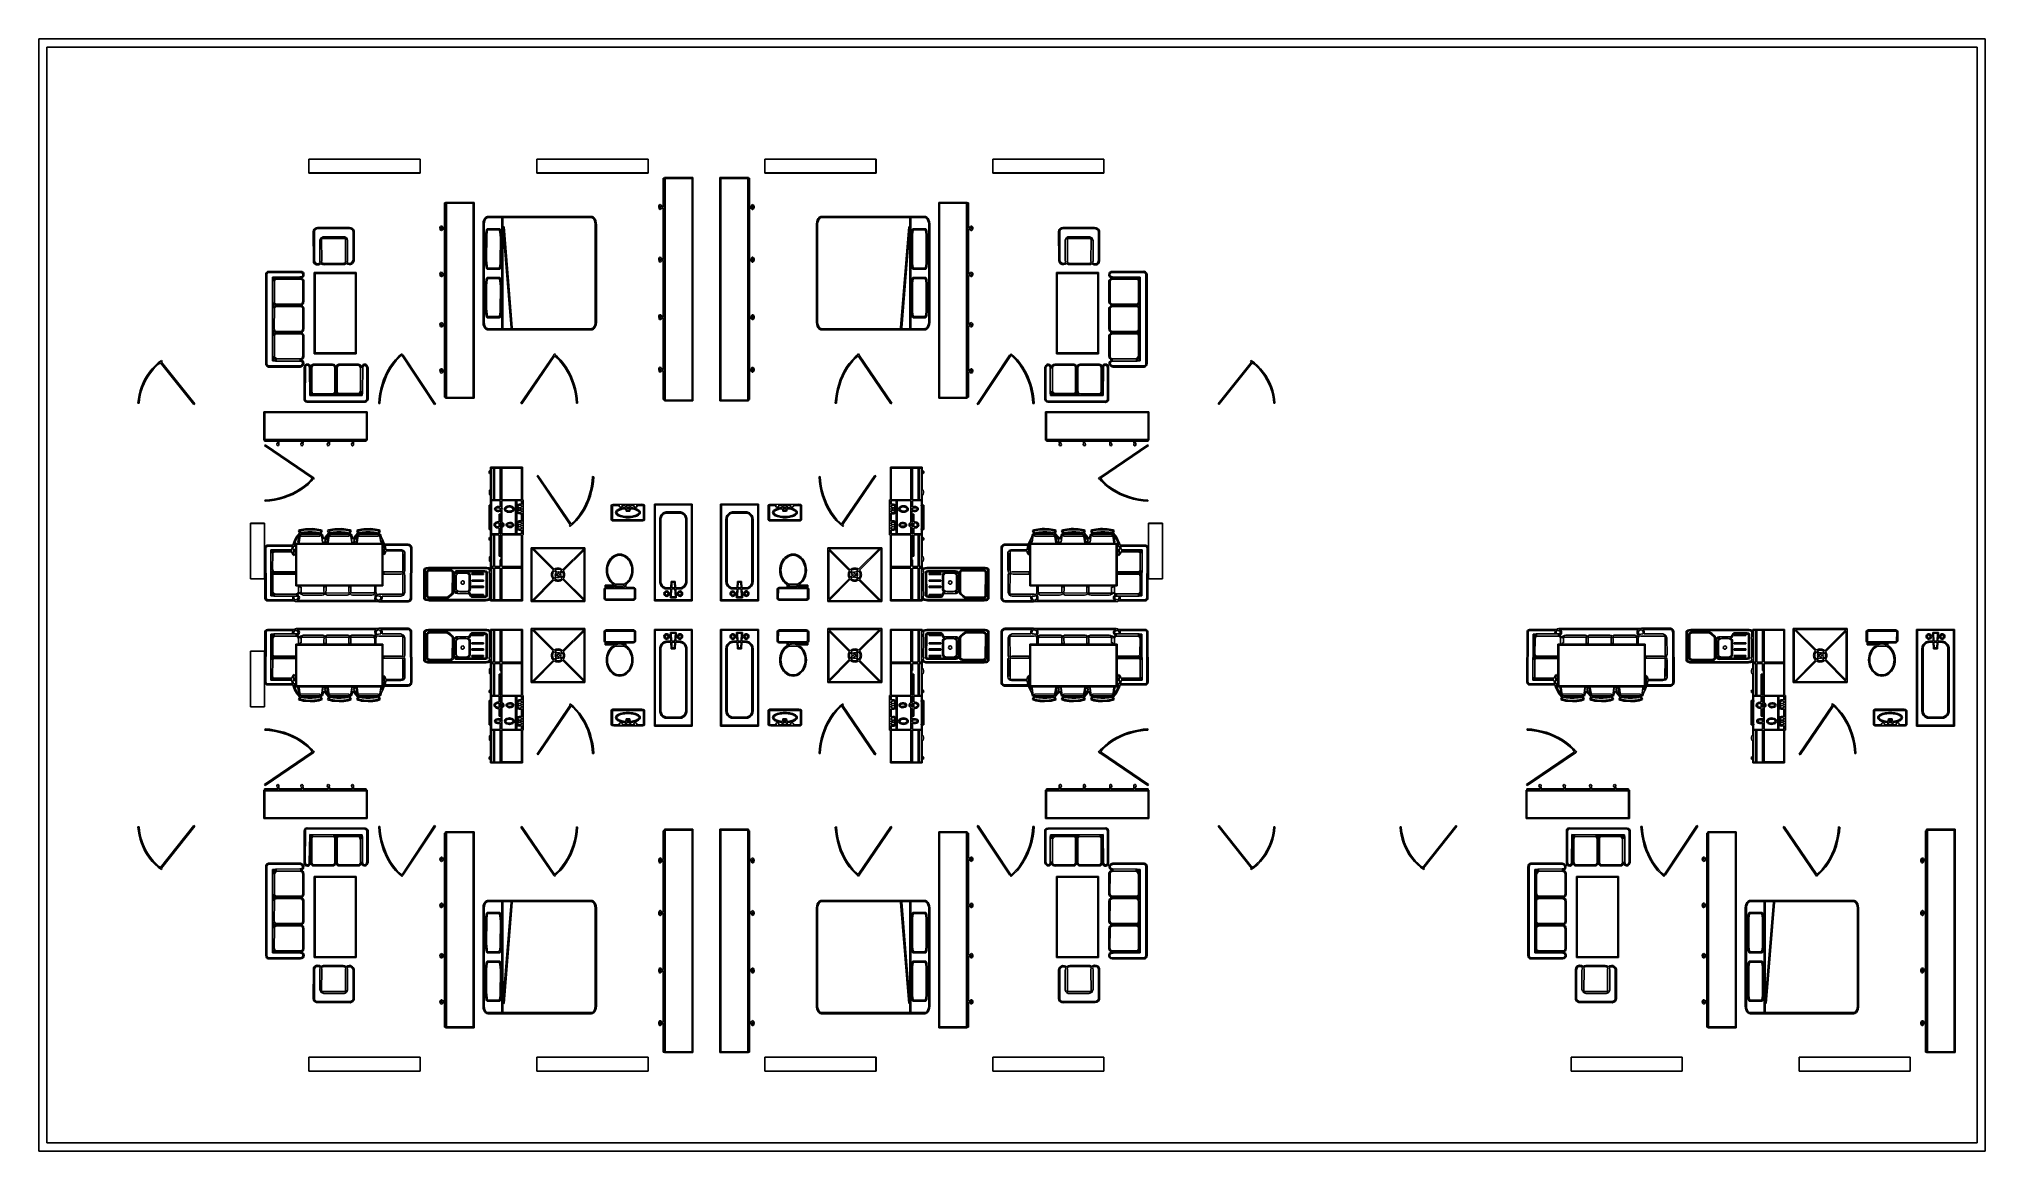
# Model space of a CAD drawing. Header units: metres. Extents: x -13 to 22, y -10.4 to 9.6.
import ezdxf

# ---------------------------------------------------------------- set-up
doc = ezdxf.new("R2010")
doc.units = ezdxf.units.M

msp = doc.modelspace()

# ---------------------------------------------------------------- linework, layer by layer
for p, q in [((21.9958, 9.61119), (-13.0042, 9.61119)), ((-13.0042, 9.61119), (-13.0042, -10.3888)), ((-12.8629, -10.2396), (-12.8629, 9.46202)), ((-12.8629, 9.46202), (21.8546, 9.46202)), ((21.8546, 9.46202), (21.8546, -10.2396)), ((21.9958, -10.3888), (21.9958, 9.61119)), ((-6.14999, 7.45), (-8.14999, 7.45)), ((-8.14999, 7.45), (-8.14999, 7.2)), ((-8.1497, 7.20027), (-8.1497, 7.44971)), ((-8.1497, 7.44971), (-6.15027, 7.44971)), ((-6.15027, 7.44971), (-6.15027, 7.20027)), ((-6.14999, 7.2), (-6.14999, 7.45)), ((-2.04999, 7.45), (-4.04999, 7.45)), ((-4.04999, 7.45), (-4.04999, 7.2)), ((-4.04971, 7.20027), (-4.04971, 7.44971)), ((-4.04971, 7.44971), (-2.05028, 7.44971)), ((-2.05028, 7.44971), (-2.05028, 7.20027)), ((-2.04999, 7.2), (-2.04999, 7.45)), ((2.04999, 7.45), (0.049988, 7.45)), ((0.049988, 7.45), (0.049988, 7.2)), ((0.050278, 7.20027), (0.050278, 7.44971)), ((0.050278, 7.44971), (2.04971, 7.44971)), ((2.04971, 7.44971), (2.04971, 7.20027)), ((2.04999, 7.2), (2.04999, 7.45)), ((6.14999, 7.45), (4.14999, 7.45)), ((4.14999, 7.45), (4.14999, 7.2)), ((4.15027, 7.20027), (4.15027, 7.44971)), ((4.15027, 7.44971), (6.1497, 7.44971)), ((6.1497, 7.44971), (6.1497, 7.20027)), ((6.14999, 7.2), (6.14999, 7.45)), ((-8.14999, 7.2), (-6.14999, 7.2)), ((-6.15027, 7.20027), (-8.1497, 7.20027)), ((-4.04999, 7.2), (-2.04999, 7.2)), ((-2.05028, 7.20027), (-4.04971, 7.20027)), ((-1.75652, 7.10741), (-1.77652, 7.10741)), ((-1.77652, 7.10741), (-1.77652, 6.59026)), ((-1.75652, 3.12691), (-1.75652, 7.10741)), ((-1.24432, 7.1163), (-1.75621, 7.1163)), ((-1.75621, 7.1163), (-1.75621, 3.10233)), ((-1.74208, 3.11647), (-1.74208, 7.10216)), ((-1.74208, 7.10216), (-1.25845, 7.10216)), ((-1.25845, 7.10216), (-1.25845, 3.11647)), ((-1.24432, 3.10233), (-1.24432, 7.1163)), ((-0.243774, 7.1163), (-0.755661, 7.1163)), ((-0.755661, 7.1163), (-0.755661, 3.10233)), ((-0.741531, 3.11647), (-0.741531, 7.10216)), ((-0.741531, 7.10216), (-0.257904, 7.10216)), ((-0.257904, 7.10216), (-0.257904, 3.11647)), ((-0.243774, 3.10233), (-0.243774, 7.1163)), ((-0.223465, 7.10741), (-0.243469, 7.10741)), ((-0.243469, 7.10741), (-0.243469, 3.12691)), ((-0.223465, 6.59026), (-0.223465, 7.10741)), ((0.049988, 7.2), (2.04999, 7.2)), ((2.04971, 7.20027), (0.050278, 7.20027)), ((4.14999, 7.2), (6.14999, 7.2)), ((6.1497, 7.20027), (4.15027, 7.20027)), ((-5.69089, 6.66203), (-5.71089, 6.66203)), ((-5.71089, 6.66203), (-5.71089, 6.20857)), ((-5.69089, 3.17186), (-5.69089, 6.66203)), ((-5.17868, 6.67159), (-5.69058, 6.67159)), ((-5.69058, 6.67159), (-5.69058, 3.14856)), ((-5.67644, 3.16269), (-5.67644, 6.65744)), ((-5.67644, 6.65744), (-5.19283, 6.65744)), ((-5.19283, 6.65744), (-5.19283, 3.16269)), ((-5.17868, 3.14856), (-5.17868, 6.67159)), ((3.69058, 6.67159), (3.17868, 6.67159)), ((3.17868, 6.67159), (3.17868, 3.14856)), ((3.19283, 3.16269), (3.19283, 6.65744)), ((3.19283, 6.65744), (3.67644, 6.65744)), ((3.67644, 6.65744), (3.67644, 3.16269)), ((3.69058, 3.14856), (3.69058, 6.67159)), ((3.71089, 6.66203), (3.69089, 6.66203)), ((3.69089, 6.66203), (3.69089, 3.17186)), ((3.71089, 6.20857), (3.71089, 6.66203)), ((-5.01199, 6.32022), (-5.01736, 6.2822)), ((-5.00162, 6.35402), (-5.01199, 6.32022)), ((-4.98634, 6.38261), (-5.00162, 6.35402)), ((-4.99741, 6.28081), (-4.99246, 6.31592)), ((-4.99246, 6.31592), (-4.98311, 6.34645)), ((-4.97675, 6.39459), (-4.98634, 6.38261)), ((-4.98311, 6.34645), (-4.96994, 6.37115)), ((-4.96573, 6.40471), (-4.97675, 6.39459)), ((-4.96994, 6.37115), (-4.95357, 6.38884)), ((-4.95319, 6.4126), (-4.96573, 6.40471)), ((-4.95357, 6.38884), (-4.94435, 6.39465)), ((-4.93921, 6.41771), (-4.95319, 6.4126)), ((-4.94435, 6.39465), (-4.93454, 6.39827)), ((-4.92542, 6.41946), (-4.93921, 6.41771)), ((-4.93454, 6.39827), (-4.92422, 6.39951)), ((-3.07066, 6.41946), (-4.92542, 6.41946)), ((-4.92422, 6.39951), (-3.07185, 6.39951)), ((-4.6792, 6.39398), (-4.6792, 4.39992)), ((-4.65921, 6.39398), (-4.6792, 6.39398)), ((-4.65921, 4.39992), (-4.65921, 6.39398)), ((-3.07185, 6.39951), (-3.06154, 6.39827)), ((-3.05685, 6.41771), (-3.07066, 6.41946)), ((-3.06154, 6.39827), (-3.05173, 6.39467)), ((-3.04289, 6.4126), (-3.05685, 6.41771)), ((-3.05173, 6.39467), (-3.04251, 6.38884)), ((-3.03035, 6.40471), (-3.04289, 6.4126)), ((-3.04251, 6.38884), (-3.02612, 6.37115)), ((-3.01932, 6.39459), (-3.03035, 6.40471)), ((-3.02612, 6.37115), (-3.01297, 6.34645)), ((-3.00974, 6.38261), (-3.01932, 6.39459)), ((-3.01297, 6.34645), (-3.00362, 6.31592)), ((-3.00148, 6.36903), (-3.00974, 6.38261)), ((-3.00362, 6.31592), (-2.99866, 6.28081)), ((-2.98866, 6.33771), (-3.00148, 6.36903)), ((-2.98076, 6.30168), (-2.98866, 6.33771)), ((-2.97801, 6.26225), (-2.98076, 6.30168)), ((-1.85457, 6.61038), (-1.85846, 6.59026)), ((-1.85846, 6.59026), (-1.85257, 6.56146)), ((-1.84186, 6.62845), (-1.85457, 6.61038)), ((-1.85257, 6.56146), (-1.84186, 6.54691)), ((-1.83223, 6.63205), (-1.84186, 6.62845)), ((-1.84186, 6.54691), (-1.83223, 6.54324)), ((-1.83826, 6.58549), (-1.83051, 6.61084)), ((-1.83087, 6.56432), (-1.83826, 6.58549)), ((-1.82069, 6.62845), (-1.83223, 6.63205)), ((-1.83223, 6.54324), (-1.82069, 6.54691)), ((-1.82288, 6.59344), (-1.83087, 6.56432)), ((-1.83051, 6.61084), (-1.82288, 6.59344)), ((-1.80884, 6.61487), (-1.82069, 6.62845)), ((-1.82069, 6.54691), (-1.80884, 6.56146)), ((-1.80272, 6.59026), (-1.80884, 6.61487)), ((-1.80884, 6.56146), (-1.80553, 6.57025)), ((-1.80553, 6.57025), (-1.77652, 6.57025)), ((-1.77652, 6.59026), (-1.80272, 6.59026)), ((-1.77652, 6.57025), (-1.77652, 5.64473)), ((-0.197266, 6.59026), (-0.223465, 6.59026)), ((-0.223465, 5.64473), (-0.223465, 6.57025)), ((-0.223465, 6.57025), (-0.194458, 6.57025)), ((-0.197006, 6.59546), (-0.197266, 6.59026)), ((-0.18866, 6.61899), (-0.197006, 6.59546)), ((-0.194458, 6.57025), (-0.185837, 6.55299)), ((-0.175644, 6.6304), (-0.18866, 6.61899)), ((-0.185837, 6.55299), (-0.175644, 6.54491)), ((-0.16449, 6.63162), (-0.175644, 6.6304)), ((-0.175644, 6.54491), (-0.16449, 6.54367)), ((-0.175629, 6.577), (-0.174774, 6.60275)), ((-0.168381, 6.5649), (-0.175629, 6.577)), ((-0.174774, 6.60275), (-0.1689, 6.6113)), ((-0.1689, 6.6113), (-0.16153, 6.59016)), ((-0.16153, 6.59016), (-0.168381, 6.5649)), ((-0.152313, 6.62267), (-0.16449, 6.63162)), ((-0.16449, 6.54367), (-0.152313, 6.55299)), ((-0.142563, 6.6006), (-0.152313, 6.62267)), ((-0.152313, 6.55299), (-0.142563, 6.5777)), ((-0.142563, 6.5777), (-0.142563, 6.6006)), ((0.984085, 6.32022), (0.978714, 6.2822)), ((0.994461, 6.35402), (0.984085, 6.32022)), ((1.00974, 6.38261), (0.994461, 6.35402)), ((0.998657, 6.28081), (1.00362, 6.31592)), ((1.00362, 6.31592), (1.01297, 6.34645)), ((1.01932, 6.39459), (1.00974, 6.38261)), ((1.01297, 6.34645), (1.02612, 6.37115)), ((1.03035, 6.40471), (1.01932, 6.39459)), ((1.02612, 6.37115), (1.04251, 6.38884)), ((1.04289, 6.4126), (1.03035, 6.40471)), ((1.04251, 6.38884), (1.05173, 6.39467)), ((1.05685, 6.41771), (1.04289, 6.4126)), ((1.05173, 6.39467), (1.06154, 6.39827)), ((1.07066, 6.41946), (1.05685, 6.41771)), ((1.06154, 6.39827), (1.07185, 6.39951)), ((2.92542, 6.41946), (1.07066, 6.41946)), ((1.07185, 6.39951), (2.92422, 6.39951)), ((2.6792, 6.39398), (2.65921, 6.39398)), ((2.65921, 6.39398), (2.65921, 4.39992)), ((2.6792, 4.39992), (2.6792, 6.39398)), ((2.92422, 6.39951), (2.93454, 6.39827)), ((2.93921, 6.41771), (2.92542, 6.41946)), ((2.93454, 6.39827), (2.94435, 6.39465)), ((2.95319, 6.4126), (2.93921, 6.41771)), ((2.94435, 6.39465), (2.95357, 6.38884)), ((2.96573, 6.40471), (2.95319, 6.4126)), ((2.95357, 6.38884), (2.96994, 6.37115)), ((2.97675, 6.39459), (2.96573, 6.40471)), ((2.96994, 6.37115), (2.98311, 6.34645)), ((2.98634, 6.38261), (2.97675, 6.39459)), ((2.98311, 6.34645), (2.99246, 6.31592)), ((3.00162, 6.35402), (2.98634, 6.38261)), ((2.99246, 6.31592), (2.99741, 6.28081)), ((3.01199, 6.32022), (3.00162, 6.35402)), ((3.01736, 6.2822), (3.01199, 6.32022)), ((-8.06813, 6.16124), (-8.06938, 6.14995)), ((-8.06938, 6.14995), (-8.06883, 5.61647)), ((-8.0645, 6.17255), (-8.06813, 6.16124)), ((-8.05212, 6.19102), (-8.0645, 6.17255)), ((-8.03603, 6.20412), (-8.05212, 6.19102)), ((-8.04892, 5.61838), (-8.04857, 6.15712)), ((-8.04857, 6.15712), (-8.0424, 6.17133)), ((-8.0424, 6.17133), (-8.03178, 6.18263)), ((-8.01855, 6.21288), (-8.03603, 6.20412)), ((-8.03178, 6.18263), (-8.01128, 6.19424)), ((-7.99269, 6.21936), (-8.01855, 6.21288)), ((-8.01128, 6.19424), (-7.98459, 6.19983)), ((-7.41716, 6.22168), (-7.99269, 6.21936)), ((-7.98459, 6.19983), (-7.41193, 6.20126)), ((-7.95329, 5.98473), (-7.95457, 5.94308)), ((-7.94504, 6.00554), (-7.95329, 5.98473)), ((-7.93459, 6.02003), (-7.94504, 6.00554)), ((-7.92052, 6.03415), (-7.93459, 6.03412)), ((-7.93459, 6.03412), (-7.93459, 6.02003)), ((-7.89514, 6.05084), (-7.92052, 6.03415)), ((-7.92021, 6.00604), (-7.90633, 6.02002)), ((-7.91458, 5.63107), (-7.92021, 6.00604)), ((-7.90633, 6.02002), (-7.48944, 6.02087)), ((-7.87964, 6.05495), (-7.89514, 6.05084)), ((-7.53265, 6.05501), (-7.87964, 6.05495)), ((-7.5072, 6.05255), (-7.53265, 6.05501)), ((-7.48857, 6.04532), (-7.5072, 6.05255)), ((-7.48793, 6.01933), (-7.49339, 5.99924)), ((-7.49339, 5.99924), (-7.49245, 5.6174)), ((-7.48944, 6.02087), (-7.48793, 6.01933)), ((-7.47545, 6.03503), (-7.48857, 6.04532)), ((-7.4734, 6.03503), (-7.47545, 6.03503)), ((-7.4734, 6.03296), (-7.4734, 6.03503)), ((-7.46324, 6.01891), (-7.4734, 6.03296)), ((-7.45782, 6.00565), (-7.46324, 6.01891)), ((-7.45451, 5.99037), (-7.45782, 6.00565)), ((-7.4534, 5.97362), (-7.45451, 5.99037)), ((-7.45338, 5.63921), (-7.4534, 5.97362)), ((-7.39212, 6.21695), (-7.41716, 6.22168)), ((-7.41193, 6.20126), (-7.38469, 6.19182)), ((-7.36665, 6.20415), (-7.39212, 6.21695)), ((-7.38469, 6.19182), (-7.36624, 6.17755)), ((-7.35141, 6.19095), (-7.36665, 6.20415)), ((-7.36624, 6.17755), (-7.35799, 6.16515)), ((-7.35799, 6.16515), (-7.35486, 6.15076)), ((-7.35486, 6.15076), (-7.35486, 5.636)), ((-7.33968, 6.17319), (-7.35141, 6.19095)), ((-7.33614, 6.16245), (-7.33968, 6.17319)), ((-7.33485, 6.14392), (-7.33614, 6.16245)), ((-7.33569, 5.6255), (-7.33485, 6.14392)), ((-5.78209, 6.237), (-5.79184, 6.21765)), ((-5.79184, 6.21765), (-5.79062, 6.19247)), ((-5.79062, 6.19247), (-5.77928, 6.17294)), ((-5.76993, 6.24486), (-5.78209, 6.237)), ((-5.77928, 6.17294), (-5.76665, 6.16736)), ((-5.77232, 6.21329), (-5.76494, 6.22466)), ((-5.76682, 6.1888), (-5.77232, 6.21329)), ((-5.75513, 6.24207), (-5.76993, 6.24486)), ((-5.76076, 6.19301), (-5.76682, 6.1888)), ((-5.76665, 6.16736), (-5.75513, 6.17058)), ((-5.76494, 6.22466), (-5.75714, 6.20847)), ((-5.75714, 6.20847), (-5.76076, 6.19301)), ((-5.74326, 6.23015), (-5.75513, 6.24207)), ((-5.75513, 6.17058), (-5.74326, 6.18333)), ((-5.73714, 6.20857), (-5.74326, 6.23015)), ((-5.74326, 6.18333), (-5.74084, 6.18857)), ((-5.74084, 6.18857), (-5.71089, 6.18857)), ((-5.71089, 6.20857), (-5.73714, 6.20857)), ((-5.71089, 6.18857), (-5.71089, 5.37958)), ((-5.01736, 6.2822), (-5.01736, 4.5154)), ((-4.99741, 4.51678), (-4.99741, 6.28081)), ((-4.97186, 6.08145), (-4.97302, 6.03996)), ((-4.97302, 6.03996), (-4.97186, 5.58678)), ((-4.96346, 6.15027), (-4.97186, 6.08145)), ((-4.95299, 6.18365), (-4.96346, 6.15027)), ((-4.95302, 5.62917), (-4.95189, 6.08031)), ((-4.94458, 6.19447), (-4.95299, 6.18365)), ((-4.95189, 6.08031), (-4.94389, 6.14612)), ((-4.94006, 6.19589), (-4.94458, 6.19447)), ((-4.94389, 6.14612), (-4.93431, 6.1761)), ((-4.71857, 6.19589), (-4.94006, 6.19589)), ((-4.93431, 6.1761), (-4.7242, 6.1759)), ((-4.7242, 6.1759), (-4.71472, 6.14612)), ((-4.71404, 6.19447), (-4.71857, 6.19589)), ((-4.71472, 6.14612), (-4.70673, 6.08031)), ((-4.70563, 6.18365), (-4.71404, 6.19447)), ((-4.70673, 6.08031), (-4.7056, 6.03983)), ((-4.7056, 6.03983), (-4.70673, 5.58791)), ((-4.69516, 6.15027), (-4.70563, 6.18365)), ((-4.68677, 6.08145), (-4.69516, 6.15027)), ((-4.68561, 5.62903), (-4.68677, 6.08145)), ((-4.63927, 6.23235), (-4.65921, 6.23073)), ((-4.65921, 6.23073), (-4.51155, 4.41272)), ((-4.49161, 4.41434), (-4.63927, 6.23235)), ((-2.99866, 6.28081), (-2.99802, 4.53564)), ((-2.97871, 4.5154), (-2.97801, 6.26225)), ((0.978714, 6.2822), (0.978714, 4.5154)), ((0.998657, 4.51678), (0.998657, 6.28081)), ((2.63927, 6.23235), (2.49161, 4.41434)), ((2.51155, 4.41272), (2.65921, 6.23073)), ((2.65921, 6.23073), (2.63927, 6.23235)), ((2.68677, 6.08145), (2.68561, 6.03996)), ((2.68561, 6.03996), (2.68677, 5.58678)), ((2.69516, 6.15027), (2.68677, 6.08145)), ((2.70563, 6.18365), (2.69516, 6.15027)), ((2.7056, 5.62917), (2.70673, 6.08031)), ((2.71404, 6.19447), (2.70563, 6.18365)), ((2.70673, 6.08031), (2.71472, 6.14612)), ((2.71857, 6.19589), (2.71404, 6.19447)), ((2.71472, 6.14612), (2.7242, 6.1759)), ((2.94006, 6.19589), (2.71857, 6.19589)), ((2.7242, 6.1759), (2.93431, 6.1761)), ((2.93431, 6.1761), (2.94389, 6.14612)), ((2.94458, 6.19447), (2.94006, 6.19589)), ((2.94389, 6.14612), (2.95189, 6.08031)), ((2.95299, 6.18365), (2.94458, 6.19447)), ((2.95189, 6.08031), (2.95302, 6.03983)), ((2.95302, 6.03983), (2.95189, 5.58791)), ((2.96346, 6.15027), (2.95299, 6.18365)), ((2.97186, 6.08145), (2.96346, 6.15027)), ((2.97302, 5.62903), (2.97186, 6.08145)), ((2.99741, 6.28081), (2.99741, 4.51678)), ((3.01736, 4.5154), (3.01736, 6.2822)), ((3.73714, 6.20857), (3.71089, 6.20857)), ((3.71089, 5.37958), (3.71089, 6.18857)), ((3.71089, 6.18857), (3.74115, 6.18771)), ((3.73944, 6.22203), (3.73714, 6.20857)), ((3.75171, 6.23979), (3.73944, 6.22203)), ((3.74115, 6.18771), (3.75171, 6.17296)), ((3.76665, 6.24522), (3.75171, 6.23979)), ((3.75171, 6.17296), (3.76262, 6.16772)), ((3.75781, 6.2014), (3.76616, 6.2247)), ((3.76579, 6.18773), (3.75781, 6.2014)), ((3.76262, 6.16772), (3.77315, 6.16881)), ((3.77287, 6.20847), (3.76579, 6.18773)), ((3.76616, 6.2247), (3.77287, 6.20847)), ((3.77628, 6.24207), (3.76665, 6.24522)), ((3.77315, 6.16881), (3.78468, 6.17938)), ((3.78899, 6.22623), (3.77628, 6.24207)), ((3.78468, 6.17938), (3.79262, 6.20296)), ((3.79262, 6.20296), (3.78899, 6.22623)), ((5.33614, 6.16245), (5.33485, 6.14392)), ((5.33485, 6.14392), (5.33569, 5.6255)), ((5.33968, 6.17319), (5.33614, 6.16245)), ((5.34492, 6.18269), (5.33968, 6.17319)), ((5.35873, 6.19806), (5.34492, 6.18269)), ((5.35545, 5.62854), (5.35568, 6.15819)), ((5.35568, 6.15819), (5.36157, 6.17162)), ((5.3835, 6.21355), (5.35873, 6.19806)), ((5.36157, 6.17162), (5.37801, 6.18768)), ((5.37801, 6.18768), (5.40546, 6.20003)), ((5.40935, 6.2211), (5.3835, 6.21355)), ((5.40546, 6.20003), (5.41783, 6.20169)), ((5.97711, 6.21985), (5.40935, 6.2211)), ((5.41783, 6.20169), (5.99054, 6.19948)), ((5.45451, 5.99037), (5.45338, 5.96854)), ((5.45338, 5.96854), (5.45399, 5.627)), ((5.45782, 6.00565), (5.45451, 5.99037)), ((5.46324, 6.01891), (5.45782, 6.00565)), ((5.4734, 6.03296), (5.46324, 6.01891)), ((5.47545, 6.03503), (5.4734, 6.03503)), ((5.4734, 6.03503), (5.4734, 6.03296)), ((5.47917, 6.0388), (5.47545, 6.03503)), ((5.49809, 6.04976), (5.47917, 6.0388)), ((5.48793, 6.01933), (5.48944, 6.02087)), ((5.49339, 5.99924), (5.48793, 6.01933)), ((5.48944, 6.02087), (5.90633, 6.02002)), ((5.49245, 5.6174), (5.49339, 5.99924)), ((5.51555, 6.05411), (5.49809, 6.04976)), ((5.87964, 6.05495), (5.51555, 6.05411)), ((5.89514, 6.05084), (5.87964, 6.05495)), ((5.92052, 6.03415), (5.89514, 6.05084)), ((5.90633, 6.02002), (5.92021, 6.00604)), ((5.92021, 6.00604), (5.91536, 5.61877)), ((5.93459, 6.03412), (5.92052, 6.03415)), ((5.93459, 6.02003), (5.93459, 6.03412)), ((5.94504, 6.00554), (5.93459, 6.02003)), ((5.95329, 5.98473), (5.94504, 6.00554)), ((5.95454, 5.97408), (5.95329, 5.98473)), ((5.95457, 5.64412), (5.95454, 5.97408)), ((6.00975, 6.21587), (5.97711, 6.21985)), ((5.99054, 6.19948), (6.01843, 6.19109)), ((6.03603, 6.20412), (6.00975, 6.21587)), ((6.01843, 6.19109), (6.03755, 6.17734)), ((6.05212, 6.19102), (6.03603, 6.20412)), ((6.03755, 6.17734), (6.04616, 6.16458)), ((6.04616, 6.16458), (6.04941, 6.14891)), ((6.04941, 6.14891), (6.04941, 5.62952)), ((6.0645, 6.17255), (6.05212, 6.19102)), ((6.06813, 6.16124), (6.0645, 6.17255)), ((6.06938, 6.14995), (6.06813, 6.16124)), ((6.06883, 5.61647), (6.06938, 6.14995)), ((-8.06883, 5.61647), (-8.06392, 5.5932)), ((-8.04507, 5.59991), (-8.04892, 5.61838)), ((-7.95457, 5.94308), (-7.9541, 5.62737)), ((-7.9541, 5.62737), (-7.95004, 5.60457)), ((-7.95004, 5.60457), (-7.94476, 5.59129)), ((-7.92207, 5.59216), (-7.91458, 5.63107)), ((-7.49245, 5.6174), (-7.48668, 5.59447)), ((-7.46362, 5.5934), (-7.45587, 5.6149)), ((-7.45587, 5.6149), (-7.45338, 5.63921)), ((-7.35718, 5.62105), (-7.36789, 5.59972)), ((-7.35486, 5.636), (-7.35718, 5.62105)), ((-7.35164, 5.58804), (-7.34155, 5.6057)), ((-7.34155, 5.6057), (-7.33569, 5.6255)), ((-4.95189, 5.58791), (-4.95302, 5.62917)), ((-4.68677, 5.58678), (-4.68561, 5.62903)), ((-1.85457, 5.66486), (-1.85846, 5.64473)), ((-1.85846, 5.64473), (-1.85257, 5.61595)), ((-1.84186, 5.68294), (-1.85457, 5.66486)), ((-1.85257, 5.61595), (-1.84186, 5.60139)), ((-1.83223, 5.68652), (-1.84186, 5.68294)), ((-1.84186, 5.60139), (-1.83223, 5.59772)), ((-1.83826, 5.63998), (-1.83051, 5.66533)), ((-1.83087, 5.61879), (-1.83826, 5.63998)), ((-1.82069, 5.68294), (-1.83223, 5.68652)), ((-1.83223, 5.59772), (-1.82069, 5.60139)), ((-1.82288, 5.64793), (-1.83087, 5.61879)), ((-1.83051, 5.66533), (-1.82288, 5.64793)), ((-1.80884, 5.66934), (-1.82069, 5.68294)), ((-1.82069, 5.60139), (-1.80884, 5.61594)), ((-1.80272, 5.64473), (-1.80884, 5.66934)), ((-1.80884, 5.61594), (-1.80553, 5.62474)), ((-1.80553, 5.62474), (-1.77652, 5.62474)), ((-1.77652, 5.64473), (-1.80272, 5.64473)), ((-1.77652, 5.62474), (-1.77652, 4.61043)), ((-0.197266, 5.64473), (-0.223465, 5.64473)), ((-0.223465, 4.61043), (-0.223465, 5.62474)), ((-0.223465, 5.62474), (-0.194458, 5.62474)), ((-0.197006, 5.64995), (-0.197266, 5.64473)), ((-0.18866, 5.67346), (-0.197006, 5.64995)), ((-0.194458, 5.62474), (-0.185837, 5.60747)), ((-0.175644, 5.68488), (-0.18866, 5.67346)), ((-0.185837, 5.60747), (-0.175644, 5.5994)), ((-0.16449, 5.6861), (-0.175644, 5.68488)), ((-0.175629, 5.63148), (-0.174774, 5.65723)), ((-0.168381, 5.61938), (-0.175629, 5.63148)), ((-0.174774, 5.65723), (-0.1689, 5.66579)), ((-0.1689, 5.66579), (-0.16153, 5.64464)), ((-0.16153, 5.64464), (-0.168381, 5.61938)), ((-0.152313, 5.67715), (-0.16449, 5.6861)), ((-0.16449, 5.59814), (-0.152313, 5.60747)), ((-0.142563, 5.65509), (-0.152313, 5.67715)), ((-0.152313, 5.60747), (-0.142563, 5.63219)), ((-0.142563, 5.63219), (-0.142563, 5.65509)), ((2.70673, 5.58791), (2.7056, 5.62917)), ((2.97186, 5.58678), (2.97302, 5.62903)), ((5.33569, 5.6255), (5.34155, 5.6057)), ((5.34155, 5.6057), (5.35164, 5.58804)), ((5.36351, 5.60651), (5.35545, 5.62854)), ((5.37849, 5.58772), (5.36351, 5.60651)), ((5.45399, 5.627), (5.45915, 5.60339)), ((5.45915, 5.60339), (5.46362, 5.5934)), ((5.48668, 5.59447), (5.49245, 5.6174)), ((5.91536, 5.61877), (5.92207, 5.59216)), ((5.94476, 5.59129), (5.95262, 5.61568)), ((5.95262, 5.61568), (5.95457, 5.64412)), ((6.04745, 5.60854), (6.04179, 5.59245)), ((6.04941, 5.62952), (6.04745, 5.60854)), ((6.06392, 5.5932), (6.06883, 5.61647)), ((-8.92169, 5.39069), (-8.92555, 5.36334)), ((-8.92555, 5.36334), (-8.92508, 3.76779)), ((-8.91486, 5.40596), (-8.92169, 5.39069)), ((-8.90472, 5.41823), (-8.91486, 5.40596)), ((-8.90556, 3.77786), (-8.90521, 5.37111)), ((-8.90521, 5.37111), (-8.90044, 5.39049)), ((-8.89131, 5.42694), (-8.90472, 5.41823)), ((-8.90044, 5.39049), (-8.89137, 5.40334)), ((-8.89137, 5.40334), (-8.87801, 5.41055)), ((-8.87471, 5.43156), (-8.89131, 5.42694)), ((-8.87801, 5.41055), (-8.86459, 5.41219)), ((-8.29788, 5.43164), (-8.87471, 5.43156)), ((-8.86459, 5.41219), (-8.29958, 5.41171)), ((-8.3138, 5.33025), (-8.8037, 5.32439)), ((-8.8037, 5.32439), (-8.8037, 3.82222)), ((-8.78955, 5.31026), (-8.30136, 5.31093)), ((-8.78955, 5.25708), (-8.78955, 5.31026)), ((-8.78651, 5.27124), (-8.78955, 5.25708)), ((-8.77876, 5.28654), (-8.78651, 5.27124)), ((-8.76654, 5.2981), (-8.77876, 5.28654)), ((-8.77028, 5.2505), (-8.76535, 5.27028)), ((-8.77026, 4.88684), (-8.77028, 5.2505)), ((-8.74947, 5.30585), (-8.76654, 5.2981)), ((-8.76535, 5.27028), (-8.75548, 5.28143)), ((-8.75548, 5.28143), (-8.73549, 5.28859)), ((-8.72713, 5.30975), (-8.74947, 5.30585)), ((-8.73549, 5.28859), (-8.7135, 5.29024)), ((-8.31902, 5.31024), (-8.72713, 5.30975)), ((-8.7135, 5.29024), (-8.30788, 5.28984)), ((-8.29472, 5.30843), (-8.31902, 5.31024)), ((-8.27667, 5.33768), (-8.3138, 5.33025)), ((-8.30788, 5.28984), (-8.28214, 5.28444)), ((-8.30136, 5.31093), (-8.27672, 5.31616)), ((-8.29958, 5.41171), (-8.27527, 5.40604)), ((-8.27562, 5.42757), (-8.29788, 5.43164)), ((-8.27457, 5.30295), (-8.29472, 5.30843)), ((-8.28214, 5.28444), (-8.26733, 5.27449)), ((-8.27672, 5.31616), (-8.25996, 5.32408)), ((-8.26224, 5.34863), (-8.27667, 5.33768)), ((-8.25902, 5.41971), (-8.27562, 5.42757)), ((-8.27527, 5.40604), (-8.26373, 5.39676)), ((-8.25868, 5.29376), (-8.27457, 5.30295)), ((-8.26733, 5.27449), (-8.25958, 5.25912)), ((-8.26373, 5.39676), (-8.25795, 5.38199)), ((-8.25749, 5.35945), (-8.26224, 5.34863)), ((-8.25996, 5.32408), (-8.24612, 5.33679)), ((-8.25958, 5.25912), (-8.2583, 5.25188)), ((-8.24747, 5.40842), (-8.25902, 5.41971)), ((-8.24719, 5.28081), (-8.25868, 5.29376)), ((-8.2583, 5.25188), (-8.25835, 4.88898)), ((-8.25795, 5.38199), (-8.25749, 5.35945)), ((-8.24039, 5.39401), (-8.24747, 5.40842)), ((-8.2402, 5.26404), (-8.24719, 5.28081)), ((-8.24612, 5.33679), (-8.24113, 5.34531)), ((-8.24113, 5.34531), (-8.2379, 5.35542)), ((-8.23712, 5.37682), (-8.24039, 5.39401)), ((-8.23784, 5.24338), (-8.2402, 5.26404)), ((-8.2379, 5.35542), (-8.23712, 5.37682)), ((-8.06392, 5.5932), (-8.05345, 5.57381)), ((-8.05345, 5.57381), (-8.03778, 5.5596)), ((-7.29619, 5.40923), (-8.05307, 5.40923)), ((-8.05307, 5.40923), (-8.05307, 3.94981)), ((-8.03767, 5.58611), (-8.04507, 5.59991)), ((-8.03893, 3.96396), (-8.03893, 5.39508)), ((-8.03893, 5.39508), (-7.31033, 5.39508)), ((-8.03778, 5.5596), (-8.01901, 5.55133)), ((-8.02704, 5.57648), (-8.03767, 5.58611)), ((-8.01347, 5.57054), (-8.02704, 5.57648)), ((-8.01901, 5.55133), (-7.98779, 5.5475)), ((-7.9883, 5.56749), (-8.01347, 5.57054)), ((-7.96759, 5.57114), (-7.9883, 5.56749)), ((-7.98779, 5.5475), (-7.97354, 5.54877)), ((-7.97354, 5.54877), (-7.96027, 5.55252)), ((-7.95296, 5.58055), (-7.96759, 5.57114)), ((-7.96027, 5.55252), (-7.9487, 5.55849)), ((-7.94476, 5.59129), (-7.95296, 5.58055)), ((-7.9487, 5.55849), (-7.9391, 5.56613)), ((-7.9391, 5.56613), (-7.93257, 5.57365)), ((-7.93257, 5.57365), (-7.91743, 5.56168)), ((-7.91399, 5.58344), (-7.92207, 5.59216)), ((-7.91743, 5.56168), (-7.89636, 5.55367)), ((-7.90019, 5.57562), (-7.91399, 5.58344)), ((-7.88269, 5.57167), (-7.90019, 5.57562)), ((-7.89636, 5.55367), (-7.87302, 5.55118)), ((-7.53694, 5.57167), (-7.88269, 5.57167)), ((-7.87302, 5.55118), (-7.53522, 5.55174)), ((-7.51558, 5.57562), (-7.53694, 5.57167)), ((-7.53522, 5.55174), (-7.50963, 5.55653)), ((-7.4987, 5.58344), (-7.51558, 5.57562)), ((-7.50963, 5.55653), (-7.48764, 5.56677)), ((-7.48668, 5.59447), (-7.4987, 5.58344)), ((-7.48764, 5.56677), (-7.47581, 5.57683)), ((-7.47581, 5.57683), (-7.46179, 5.56485)), ((-7.45145, 5.58195), (-7.46362, 5.5934)), ((-7.46179, 5.56485), (-7.45099, 5.55956)), ((-7.43439, 5.57539), (-7.45145, 5.58195)), ((-7.45099, 5.55956), (-7.42537, 5.55374)), ((-7.41043, 5.57304), (-7.43439, 5.57539)), ((-7.42537, 5.55374), (-7.40002, 5.55409)), ((-7.39731, 5.57565), (-7.41043, 5.57304)), ((-7.40002, 5.55409), (-7.3811, 5.56122)), ((-7.38449, 5.58278), (-7.39731, 5.57565)), ((-7.36789, 5.59972), (-7.38449, 5.58278)), ((-7.3811, 5.56122), (-7.36497, 5.57298)), ((-7.36497, 5.57298), (-7.35164, 5.58804)), ((-7.31033, 5.39508), (-7.31033, 3.96396)), ((-7.29619, 3.94981), (-7.29619, 5.40923)), ((-5.78209, 5.408), (-5.79184, 5.38866)), ((-5.79184, 5.38866), (-5.79062, 5.36348)), ((-5.79062, 5.36348), (-5.77928, 5.34396)), ((-5.76993, 5.41586), (-5.78209, 5.408)), ((-5.77928, 5.34396), (-5.76665, 5.33836)), ((-5.77232, 5.38429), (-5.76494, 5.39566)), ((-5.76682, 5.3598), (-5.77232, 5.38429)), ((-5.75513, 5.41309), (-5.76993, 5.41586)), ((-5.76076, 5.36401), (-5.76682, 5.3598)), ((-5.76665, 5.33836), (-5.75513, 5.34158)), ((-5.76494, 5.39566), (-5.75714, 5.37947)), ((-5.75714, 5.37947), (-5.76076, 5.36401)), ((-5.74326, 5.40115), (-5.75513, 5.41309)), ((-5.75513, 5.34158), (-5.74326, 5.35434)), ((-5.73714, 5.37958), (-5.74326, 5.40115)), ((-5.74326, 5.35434), (-5.74084, 5.35959)), ((-5.74084, 5.35959), (-5.71089, 5.35959)), ((-5.71089, 5.37958), (-5.73714, 5.37958)), ((-5.71089, 5.35959), (-5.71089, 4.47266)), ((-4.97186, 5.58678), (-4.96346, 5.51714)), ((-4.96346, 5.27681), (-4.97186, 5.20717)), ((-4.96346, 5.51714), (-4.95299, 5.48354)), ((-4.95299, 5.31041), (-4.96346, 5.27681)), ((-4.95299, 5.48354), (-4.94458, 5.47269)), ((-4.94458, 5.32124), (-4.95299, 5.31041)), ((-4.94389, 5.52124), (-4.95189, 5.58791)), ((-4.94872, 5.24252), (-4.93802, 5.29448)), ((-4.94458, 5.47269), (-4.94006, 5.47127)), ((-4.94006, 5.32268), (-4.94458, 5.32124)), ((-4.93442, 5.49127), (-4.94389, 5.52124)), ((-4.94006, 5.47127), (-4.71857, 5.47127)), ((-4.71857, 5.32268), (-4.94006, 5.32268)), ((-4.93802, 5.29448), (-4.9343, 5.30287)), ((-4.72433, 5.49107), (-4.93442, 5.49127)), ((-4.9343, 5.30287), (-4.72421, 5.30267)), ((-4.71474, 5.52124), (-4.72433, 5.49107)), ((-4.72421, 5.30267), (-4.71474, 5.27269)), ((-4.71857, 5.47127), (-4.71404, 5.47269)), ((-4.71404, 5.32124), (-4.71857, 5.32268)), ((-4.70673, 5.58791), (-4.71474, 5.52124)), ((-4.71474, 5.27269), (-4.70673, 5.20604)), ((-4.71404, 5.47269), (-4.70563, 5.48354)), ((-4.70563, 5.31041), (-4.71404, 5.32124)), ((-4.70563, 5.48354), (-4.69516, 5.51714)), ((-4.69516, 5.27681), (-4.70563, 5.31041)), ((-4.69516, 5.51714), (-4.68677, 5.58678)), ((-4.68677, 5.20717), (-4.69516, 5.27681)), ((-0.175644, 5.5994), (-0.16449, 5.59814)), ((2.68677, 5.58678), (2.69516, 5.51714)), ((2.69516, 5.27681), (2.68677, 5.20717)), ((2.69516, 5.51714), (2.70563, 5.48354)), ((2.70563, 5.31041), (2.69516, 5.27681)), ((2.70563, 5.48354), (2.71404, 5.47269)), ((2.71404, 5.32124), (2.70563, 5.31041)), ((2.71474, 5.52124), (2.70673, 5.58791)), ((2.70673, 5.20604), (2.71474, 5.27269)), ((2.71404, 5.47269), (2.71857, 5.47127)), ((2.71857, 5.32268), (2.71404, 5.32124)), ((2.72433, 5.49107), (2.71474, 5.52124)), ((2.71474, 5.27269), (2.72421, 5.30267)), ((2.71857, 5.47127), (2.94006, 5.47127)), ((2.94006, 5.32268), (2.71857, 5.32268)), ((2.72421, 5.30267), (2.9343, 5.30287)), ((2.93442, 5.49127), (2.72433, 5.49107)), ((2.9343, 5.30287), (2.94389, 5.27269)), ((2.94389, 5.52124), (2.93442, 5.49127)), ((2.94006, 5.47127), (2.94458, 5.47269)), ((2.94458, 5.32124), (2.94006, 5.32268)), ((2.95189, 5.58791), (2.94389, 5.52124)), ((2.94389, 5.27269), (2.95189, 5.20604)), ((2.94458, 5.47269), (2.95299, 5.48354)), ((2.95299, 5.31041), (2.94458, 5.32124)), ((2.95299, 5.48354), (2.96346, 5.51714)), ((2.96346, 5.27681), (2.95299, 5.31041)), ((2.96346, 5.51714), (2.97186, 5.58678)), ((2.97186, 5.20717), (2.96346, 5.27681)), ((3.73714, 5.37958), (3.71089, 5.37958)), ((3.71089, 4.47266), (3.71089, 5.35959)), ((3.71089, 5.35959), (3.74115, 5.35872)), ((3.73944, 5.39304), (3.73714, 5.37958)), ((3.75171, 5.4108), (3.73944, 5.39304)), ((3.74115, 5.35872), (3.75171, 5.34396)), ((3.76665, 5.41623), (3.75171, 5.4108)), ((3.75171, 5.34396), (3.76262, 5.33873)), ((3.75781, 5.37241), (3.76616, 5.39571)), ((3.76579, 5.35873), (3.75781, 5.37241)), ((3.76262, 5.33873), (3.77315, 5.33983)), ((3.77287, 5.37947), (3.76579, 5.35873)), ((3.76616, 5.39571), (3.77287, 5.37947)), ((3.77628, 5.41309), (3.76665, 5.41623)), ((3.77315, 5.33983), (3.78468, 5.35039)), ((3.78899, 5.39723), (3.77628, 5.41309)), ((3.78468, 5.35039), (3.79262, 5.37396)), ((3.79262, 5.37396), (3.78899, 5.39723)), ((6.05307, 5.40923), (5.29619, 5.40923)), ((5.29619, 5.40923), (5.29619, 3.94981)), ((5.31033, 3.96396), (5.31033, 5.39508)), ((5.31033, 5.39508), (6.03893, 5.39508)), ((5.35164, 5.58804), (5.36497, 5.57298)), ((5.36497, 5.57298), (5.3811, 5.56122)), ((5.39731, 5.57565), (5.37849, 5.58772)), ((5.3811, 5.56122), (5.40002, 5.55409)), ((5.41043, 5.57304), (5.39731, 5.57565)), ((5.40002, 5.55409), (5.42537, 5.55374)), ((5.43439, 5.57539), (5.41043, 5.57304)), ((5.42537, 5.55374), (5.45099, 5.55956)), ((5.45145, 5.58195), (5.43439, 5.57539)), ((5.45099, 5.55956), (5.46179, 5.56485)), ((5.46362, 5.5934), (5.45145, 5.58195)), ((5.46179, 5.56485), (5.47581, 5.57683)), ((5.47581, 5.57683), (5.48764, 5.56677)), ((5.4987, 5.58344), (5.48668, 5.59447)), ((5.48764, 5.56677), (5.50963, 5.55653)), ((5.51558, 5.57562), (5.4987, 5.58344)), ((5.50963, 5.55653), (5.53522, 5.55174)), ((5.53694, 5.57167), (5.51558, 5.57562)), ((5.53522, 5.55174), (5.88478, 5.55177)), ((5.88269, 5.57167), (5.53694, 5.57167)), ((5.90019, 5.57562), (5.88269, 5.57167)), ((5.88478, 5.55177), (5.90729, 5.55693)), ((5.91399, 5.58344), (5.90019, 5.57562)), ((5.90729, 5.55693), (5.92657, 5.5679)), ((5.92207, 5.59216), (5.91399, 5.58344)), ((5.92657, 5.5679), (5.93257, 5.57365)), ((5.93257, 5.57365), (5.9391, 5.56613)), ((5.9391, 5.56613), (5.9487, 5.55849)), ((5.9476, 5.58673), (5.94476, 5.59129)), ((5.95958, 5.57526), (5.9476, 5.58673)), ((5.9487, 5.55849), (5.96027, 5.55252)), ((5.97711, 5.56845), (5.95958, 5.57526)), ((5.96027, 5.55252), (5.97354, 5.54877)), ((5.97354, 5.54877), (5.99881, 5.54787)), ((5.99727, 5.56781), (5.97711, 5.56845)), ((6.0206, 5.57307), (5.99727, 5.56781)), ((5.99881, 5.54787), (6.01901, 5.55133)), ((6.01901, 5.55133), (6.03778, 5.5596)), ((6.03275, 5.5808), (6.0206, 5.57307)), ((6.04179, 5.59245), (6.03275, 5.5808)), ((6.03778, 5.5596), (6.05345, 5.57381)), ((6.03893, 5.39508), (6.03893, 3.96396)), ((6.05307, 3.94981), (6.05307, 5.40923)), ((6.05345, 5.57381), (6.06392, 5.5932)), ((6.24039, 5.39401), (6.23674, 5.36728)), ((6.23674, 5.36728), (6.2379, 5.35542)), ((6.23843, 5.2542), (6.23784, 4.90022)), ((6.2379, 5.35542), (6.24113, 5.34531)), ((6.24312, 5.2729), (6.23843, 5.2542)), ((6.24748, 5.40842), (6.24039, 5.39401)), ((6.24113, 5.34531), (6.24612, 5.33679)), ((6.25238, 5.28777), (6.24312, 5.2729)), ((6.24612, 5.33679), (6.25996, 5.32408)), ((6.25902, 5.41971), (6.24748, 5.40842)), ((6.26608, 5.29883), (6.25238, 5.28777)), ((6.25749, 5.35945), (6.25795, 5.38199)), ((6.26224, 5.34863), (6.25749, 5.35945)), ((6.25795, 5.38199), (6.26373, 5.39676)), ((6.2583, 5.25188), (6.26414, 5.27022)), ((6.25835, 4.88898), (6.2583, 5.25188)), ((6.27562, 5.42757), (6.25902, 5.41971)), ((6.25996, 5.32408), (6.28532, 5.31367)), ((6.27667, 5.33768), (6.26224, 5.34863)), ((6.26373, 5.39676), (6.27527, 5.40604)), ((6.26414, 5.27022), (6.27612, 5.28154)), ((6.28412, 5.30615), (6.26608, 5.29883)), ((6.27527, 5.40604), (6.28967, 5.41043)), ((6.29788, 5.43164), (6.27562, 5.42757)), ((6.27612, 5.28154), (6.29797, 5.2887)), ((6.29701, 5.33168), (6.27667, 5.33768)), ((6.30635, 5.30978), (6.28412, 5.30615)), ((6.28532, 5.31367), (6.31352, 5.31026)), ((6.28967, 5.41043), (6.31172, 5.41217)), ((6.8037, 5.32439), (6.29701, 5.33168)), ((6.86523, 5.43217), (6.29788, 5.43164)), ((6.29797, 5.2887), (6.31937, 5.29024)), ((6.71387, 5.31024), (6.30635, 5.30978)), ((6.31172, 5.41217), (6.87209, 5.41174)), ((6.31352, 5.31026), (6.78955, 5.31026)), ((6.31937, 5.29024), (6.72552, 5.28981)), ((6.73898, 5.30827), (6.71387, 5.31024)), ((6.72552, 5.28981), (6.75032, 5.28426)), ((6.75864, 5.30244), (6.73898, 5.30827)), ((6.75032, 5.28426), (6.7627, 5.27464)), ((6.77324, 5.29279), (6.75864, 5.30244)), ((6.7627, 5.27464), (6.76923, 5.25836)), ((6.76923, 5.25836), (6.77065, 5.24101)), ((6.78317, 5.27936), (6.77324, 5.29279)), ((6.78885, 5.26221), (6.78317, 5.27936)), ((6.78955, 5.31026), (6.78885, 5.26221)), ((6.8037, 3.82222), (6.8037, 5.32439)), ((6.88341, 5.42981), (6.86523, 5.43217)), ((6.87209, 5.41174), (6.8875, 5.40631)), ((6.89842, 5.42307), (6.88341, 5.42981)), ((6.8875, 5.40631), (6.89783, 5.39549)), ((6.89783, 5.39549), (6.90421, 5.37827)), ((6.9102, 5.41251), (6.89842, 5.42307)), ((6.90421, 5.37827), (6.90556, 5.3629)), ((6.90556, 5.3629), (6.90556, 3.77786)), ((6.91869, 5.39867), (6.9102, 5.41251)), ((6.92513, 5.37296), (6.91869, 5.39867)), ((6.92555, 3.77737), (6.92513, 5.37296)), ((-8.23843, 4.88707), (-8.23784, 5.24338)), ((-4.97186, 5.20717), (-4.97302, 5.1649)), ((-4.97302, 5.1649), (-4.97302, 4.7558)), ((-4.95302, 5.16476), (-4.94872, 5.24252)), ((-4.95302, 4.75594), (-4.95302, 5.16476)), ((-4.70673, 5.20604), (-4.7056, 5.16476)), ((-4.7056, 5.16476), (-4.70673, 4.71468)), ((-4.68561, 4.7558), (-4.68677, 5.20717)), ((2.68677, 5.20717), (2.68561, 5.1649)), ((2.68561, 5.1649), (2.68677, 4.71355)), ((2.7056, 4.75594), (2.70673, 5.20604)), ((2.95189, 5.20604), (2.95302, 5.16476)), ((2.95302, 5.16476), (2.95189, 4.71468)), ((2.97302, 4.7558), (2.97186, 5.20717)), ((6.23784, 4.90022), (6.2402, 4.87514)), ((6.77065, 5.24101), (6.77026, 4.88684)), ((-8.78955, 4.76733), (-8.78885, 4.87366)), ((-8.78651, 4.78128), (-8.78955, 4.76733)), ((-8.78885, 4.87366), (-8.78317, 4.85382)), ((-8.77876, 4.79614), (-8.78651, 4.78128)), ((-8.78317, 4.85382), (-8.77324, 4.83865)), ((-8.76654, 4.80721), (-8.77876, 4.79614)), ((-8.77324, 4.83865), (-8.75864, 4.82797)), ((-8.77065, 4.40894), (-8.77028, 4.76079)), ((-8.77028, 4.76079), (-8.76546, 4.77991)), ((-8.76491, 4.86198), (-8.77026, 4.88684)), ((-8.74947, 4.81453), (-8.76654, 4.80721)), ((-8.76546, 4.77991), (-8.75584, 4.79031)), ((-8.75871, 4.8524), (-8.76491, 4.86198)), ((-8.74969, 4.84587), (-8.75871, 4.8524)), ((-8.75864, 4.82797), (-8.73898, 4.82167)), ((-8.75584, 4.79031), (-8.73572, 4.79707)), ((-8.72543, 4.84004), (-8.74969, 4.84587)), ((-8.72713, 4.81816), (-8.74947, 4.81453)), ((-8.73898, 4.82167), (-8.71387, 4.8196)), ((-8.73572, 4.79707), (-8.71353, 4.79861)), ((-8.30635, 4.81816), (-8.72713, 4.81816)), ((-8.30815, 4.84004), (-8.72543, 4.84004)), ((-8.71387, 4.8196), (-8.30635, 4.82013)), ((-8.71353, 4.79861), (-8.30788, 4.79822)), ((-8.29031, 4.84346), (-8.30815, 4.84004)), ((-8.30788, 4.79822), (-8.28214, 4.79282)), ((-8.30635, 4.82013), (-8.28412, 4.82445)), ((-8.28412, 4.81453), (-8.30635, 4.81816)), ((-8.27748, 4.84962), (-8.29031, 4.84346)), ((-8.28412, 4.82445), (-8.26608, 4.83319)), ((-8.26608, 4.80721), (-8.28412, 4.81453)), ((-8.28214, 4.79282), (-8.26733, 4.78287)), ((-8.26846, 4.85837), (-8.27748, 4.84962)), ((-8.26201, 4.87096), (-8.26846, 4.85837)), ((-8.26733, 4.78287), (-8.25958, 4.7675)), ((-8.26608, 4.83319), (-8.25238, 4.84648)), ((-8.25238, 4.79614), (-8.26608, 4.80721)), ((-8.25835, 4.88898), (-8.26201, 4.87096)), ((-8.25958, 4.7675), (-8.25783, 4.75121)), ((-8.25783, 4.75121), (-8.25835, 4.39735)), ((-8.25238, 4.84648), (-8.24312, 4.8644)), ((-8.24312, 4.78128), (-8.25238, 4.79614)), ((-8.24312, 4.8644), (-8.23843, 4.88707)), ((-8.23843, 4.76257), (-8.24312, 4.78128)), ((-8.23843, 4.39545), (-8.23843, 4.76257)), ((-4.97302, 4.7558), (-4.96857, 4.67577)), ((-4.96857, 4.67577), (-4.96031, 4.63063)), ((-4.96031, 4.63063), (-4.95299, 4.61031)), ((-4.95189, 4.71468), (-4.95302, 4.75594)), ((-4.95299, 4.61031), (-4.94458, 4.59946)), ((-4.94389, 4.64801), (-4.95189, 4.71468)), ((-4.94458, 4.59946), (-4.94006, 4.59804)), ((-4.93442, 4.61804), (-4.94389, 4.64801)), ((-4.94006, 4.59804), (-4.71857, 4.59804)), ((-4.72432, 4.61784), (-4.93442, 4.61804)), ((-4.71474, 4.64801), (-4.72432, 4.61784)), ((-4.71857, 4.59804), (-4.71404, 4.59946)), ((-4.70673, 4.71468), (-4.71474, 4.64801)), ((-4.71404, 4.59946), (-4.70563, 4.61031)), ((-4.70563, 4.61031), (-4.69516, 4.64391)), ((-4.69516, 4.64391), (-4.68677, 4.71355)), ((-4.68677, 4.71355), (-4.68561, 4.7558)), ((-1.85457, 4.63055), (-1.85846, 4.61043)), ((-1.85846, 4.61043), (-1.85257, 4.58163)), ((-1.84186, 4.64864), (-1.85457, 4.63055)), ((-1.85257, 4.58163), (-1.84186, 4.56709)), ((-1.83223, 4.65222), (-1.84186, 4.64864)), ((-1.84186, 4.56709), (-1.83223, 4.56342)), ((-1.83826, 4.60567), (-1.83051, 4.63103)), ((-1.83087, 4.58449), (-1.83826, 4.60567)), ((-1.82069, 4.64864), (-1.83223, 4.65222)), ((-1.83223, 4.56342), (-1.82069, 4.56709)), ((-1.82288, 4.61363), (-1.83087, 4.58449)), ((-1.83051, 4.63103), (-1.82288, 4.61363)), ((-1.80884, 4.63504), (-1.82069, 4.64864)), ((-1.82069, 4.56709), (-1.80884, 4.58163)), ((-1.80272, 4.61043), (-1.80884, 4.63504)), ((-1.80884, 4.58163), (-1.80553, 4.59044)), ((-1.80553, 4.59044), (-1.77652, 4.59044)), ((-1.77652, 4.61043), (-1.80272, 4.61043)), ((-1.77652, 4.59044), (-1.77652, 3.66496)), ((-0.197266, 4.61043), (-0.223465, 4.61043)), ((-0.223465, 3.66496), (-0.223465, 4.59044)), ((-0.223465, 4.59044), (-0.194458, 4.59044)), ((-0.197006, 4.61565), (-0.197266, 4.61043)), ((-0.18866, 4.63916), (-0.197006, 4.61565)), ((-0.194458, 4.59044), (-0.185837, 4.57317)), ((-0.175644, 4.65059), (-0.18866, 4.63916)), ((-0.185837, 4.57317), (-0.175644, 4.56509)), ((-0.16449, 4.65181), (-0.175644, 4.65059)), ((-0.175644, 4.56509), (-0.16449, 4.56384)), ((-0.175629, 4.59718), (-0.174774, 4.62292)), ((-0.168381, 4.58507), (-0.175629, 4.59718)), ((-0.174774, 4.62292), (-0.1689, 4.63147)), ((-0.1689, 4.63147), (-0.16153, 4.61034)), ((-0.16153, 4.61034), (-0.168381, 4.58507)), ((-0.152313, 4.64285), (-0.16449, 4.65181)), ((-0.16449, 4.56384), (-0.152313, 4.57317)), ((-0.142563, 4.62079), (-0.152313, 4.64285)), ((-0.152313, 4.57317), (-0.142563, 4.59789)), ((-0.142563, 4.59789), (-0.142563, 4.62079)), ((2.68677, 4.71355), (2.69516, 4.64391)), ((2.69516, 4.64391), (2.70563, 4.61031)), ((2.70673, 4.71468), (2.7056, 4.75594)), ((2.70563, 4.61031), (2.71404, 4.59946)), ((2.71474, 4.64801), (2.70673, 4.71468)), ((2.71404, 4.59946), (2.71857, 4.59804)), ((2.72432, 4.61784), (2.71474, 4.64801)), ((2.71857, 4.59804), (2.94006, 4.59804)), ((2.93442, 4.61804), (2.72432, 4.61784)), ((2.94389, 4.64801), (2.93442, 4.61804)), ((2.94006, 4.59804), (2.94458, 4.59946)), ((2.95189, 4.71468), (2.94389, 4.64801)), ((2.94458, 4.59946), (2.95299, 4.61031)), ((2.95299, 4.61031), (2.96346, 4.64391)), ((2.96346, 4.64391), (2.97186, 4.71355)), ((2.97186, 4.71355), (2.97302, 4.7558)), ((6.24312, 4.78128), (6.23843, 4.76257)), ((6.23843, 4.76257), (6.23843, 4.39545)), ((6.2402, 4.87514), (6.24719, 4.85484)), ((6.25238, 4.79614), (6.24312, 4.78128)), ((6.24719, 4.85484), (6.25868, 4.83926)), ((6.26608, 4.80721), (6.25238, 4.79614)), ((6.2583, 4.76025), (6.26414, 4.77859)), ((6.25835, 4.39735), (6.2583, 4.76025)), ((6.26201, 4.87096), (6.25835, 4.88898)), ((6.25868, 4.83926), (6.27457, 4.82826)), ((6.26846, 4.85837), (6.26201, 4.87096)), ((6.26414, 4.77859), (6.27612, 4.78992)), ((6.28412, 4.81453), (6.26608, 4.80721)), ((6.27748, 4.84962), (6.26846, 4.85837)), ((6.27457, 4.82826), (6.29472, 4.82175)), ((6.27612, 4.78992), (6.29797, 4.79707)), ((6.29031, 4.84346), (6.27748, 4.84962)), ((6.30635, 4.81816), (6.28412, 4.81453)), ((6.30815, 4.84004), (6.29031, 4.84346)), ((6.29472, 4.82175), (6.31902, 4.8196)), ((6.29797, 4.79707), (6.32426, 4.79861)), ((6.71387, 4.81862), (6.30635, 4.81816)), ((6.72543, 4.84004), (6.30815, 4.84004)), ((6.31902, 4.8196), (6.72713, 4.82011)), ((6.32426, 4.79861), (6.72565, 4.79822)), ((6.73898, 4.8168), (6.71387, 4.81862)), ((6.7433, 4.84331), (6.72543, 4.84004)), ((6.72565, 4.79822), (6.7507, 4.79298)), ((6.72713, 4.82011), (6.74947, 4.82428)), ((6.75864, 4.81134), (6.73898, 4.8168)), ((6.75471, 4.84888), (6.7433, 4.84331)), ((6.74947, 4.82428), (6.76654, 4.83275)), ((6.7507, 4.79298), (6.76289, 4.78397)), ((6.76491, 4.86198), (6.75471, 4.84888)), ((6.77324, 4.80214), (6.75864, 4.81134)), ((6.76289, 4.78397), (6.76923, 4.76849)), ((6.77026, 4.88684), (6.76491, 4.86198)), ((6.76654, 4.83275), (6.77876, 4.84567)), ((6.76923, 4.76849), (6.77065, 4.75134)), ((6.77065, 4.75134), (6.77026, 4.39691)), ((6.78317, 4.78918), (6.77324, 4.80214)), ((6.77876, 4.84567), (6.78651, 4.86314)), ((6.78885, 4.77242), (6.78317, 4.78918)), ((6.78651, 4.86314), (6.78955, 4.8797)), ((6.78955, 4.8797), (6.78885, 4.77242)), ((-8.78912, 4.27097), (-8.78885, 4.38351)), ((-8.78558, 4.28967), (-8.78912, 4.27097)), ((-8.78885, 4.38351), (-8.78317, 4.36322)), ((-8.77808, 4.30453), (-8.78558, 4.28967)), ((-8.78317, 4.36322), (-8.77324, 4.34764)), ((-8.76613, 4.3156), (-8.77808, 4.30453)), ((-8.77324, 4.34764), (-8.75864, 4.33664)), ((-8.76727, 4.3782), (-8.77065, 4.40894)), ((-8.76956, 3.91776), (-8.76819, 4.27704)), ((-8.76819, 4.27704), (-8.76205, 4.29256)), ((-8.76192, 4.36563), (-8.76727, 4.3782)), ((-8.7493, 4.32292), (-8.76613, 4.3156)), ((-8.76205, 4.29256), (-8.75032, 4.30141)), ((-8.75449, 4.35753), (-8.76192, 4.36563)), ((-8.75864, 4.33664), (-8.73898, 4.33012)), ((-8.74312, 4.35179), (-8.75449, 4.35753)), ((-8.75032, 4.30141), (-8.72562, 4.30661)), ((-8.72711, 4.32655), (-8.7493, 4.32292)), ((-8.72537, 4.34843), (-8.74312, 4.35179)), ((-8.73898, 4.33012), (-8.71387, 4.32797)), ((-8.30635, 4.32655), (-8.72711, 4.32655)), ((-8.72562, 4.30661), (-8.30788, 4.30661)), ((-8.30815, 4.34843), (-8.72537, 4.34843)), ((-8.71387, 4.32797), (-8.30635, 4.32851)), ((-8.29031, 4.35185), (-8.30815, 4.34843)), ((-8.30788, 4.30661), (-8.28214, 4.30121)), ((-8.30635, 4.32851), (-8.28412, 4.33282)), ((-8.28412, 4.32292), (-8.30635, 4.32655)), ((-8.27748, 4.358), (-8.29031, 4.35185)), ((-8.28412, 4.33282), (-8.26608, 4.34157)), ((-8.26608, 4.3156), (-8.28412, 4.32292)), ((-8.28214, 4.30121), (-8.26733, 4.29126)), ((-8.26846, 4.36674), (-8.27748, 4.358)), ((-8.26201, 4.37933), (-8.26846, 4.36674)), ((-8.26733, 4.29126), (-8.25958, 4.27589)), ((-8.26608, 4.34157), (-8.25238, 4.35486)), ((-8.25238, 4.30453), (-8.26608, 4.3156)), ((-8.25835, 4.39735), (-8.26201, 4.37933)), ((-8.25958, 4.27589), (-8.2583, 4.26865)), ((-8.2583, 4.26865), (-8.25835, 3.90576)), ((-8.25238, 4.35486), (-8.24312, 4.37277)), ((-8.24312, 4.28967), (-8.25238, 4.30453)), ((-8.24312, 4.37277), (-8.23843, 4.39545)), ((-8.23843, 4.27097), (-8.24312, 4.28967)), ((-8.23784, 3.91699), (-8.23843, 4.27097)), ((-5.78209, 4.50108), (-5.79184, 4.48174)), ((-5.79184, 4.48174), (-5.79062, 4.45654)), ((-5.79062, 4.45654), (-5.77928, 4.43703)), ((-5.76993, 4.50893), (-5.78209, 4.50108)), ((-5.77928, 4.43703), (-5.76665, 4.43143)), ((-5.77232, 4.47736), (-5.76494, 4.48872)), ((-5.76682, 4.45288), (-5.77232, 4.47736)), ((-5.75513, 4.50615), (-5.76993, 4.50893)), ((-5.7596, 4.4595), (-5.76682, 4.45288)), ((-5.76665, 4.43143), (-5.75513, 4.43465)), ((-5.76494, 4.48872), (-5.75714, 4.47255)), ((-5.75714, 4.47255), (-5.7596, 4.4595)), ((-5.74326, 4.49423), (-5.75513, 4.50615)), ((-5.75513, 4.43465), (-5.74326, 4.4474)), ((-5.73714, 4.47266), (-5.74326, 4.49423)), ((-5.74326, 4.4474), (-5.74084, 4.45265)), ((-5.74084, 4.45265), (-5.71089, 4.45265)), ((-5.71089, 4.47266), (-5.73714, 4.47266)), ((-5.71089, 4.45265), (-5.71089, 3.64366)), ((-5.01736, 4.5154), (-5.01198, 4.47758)), ((-5.01198, 4.47758), (-5.00157, 4.44412)), ((-5.00157, 4.44412), (-4.98622, 4.41592)), ((-4.99246, 4.48193), (-4.99741, 4.51678)), ((-4.98311, 4.45181), (-4.99246, 4.48193)), ((-4.98622, 4.41592), (-4.97659, 4.40416)), ((-4.96994, 4.42755), (-4.98311, 4.45181)), ((-4.97659, 4.40416), (-4.96555, 4.39426)), ((-4.95357, 4.41026), (-4.96994, 4.42755)), ((-4.96555, 4.39426), (-4.953, 4.38657)), ((-4.94435, 4.4046), (-4.95357, 4.41026)), ((-4.953, 4.38657), (-4.93909, 4.38162)), ((-4.93454, 4.40109), (-4.94435, 4.4046)), ((-4.93909, 4.38162), (-4.92538, 4.37993)), ((-4.92422, 4.39989), (-4.93454, 4.40109)), ((-4.92538, 4.37993), (-3.07069, 4.37993)), ((-3.07185, 4.39989), (-4.92422, 4.39989)), ((-4.6792, 4.39992), (-4.65921, 4.39992)), ((-4.51155, 4.41272), (-4.49161, 4.41434)), ((-3.06154, 4.40109), (-3.07185, 4.39989)), ((-3.07069, 4.37993), (-3.05698, 4.38162)), ((-3.05173, 4.4046), (-3.06154, 4.40109)), ((-3.05698, 4.38162), (-3.04308, 4.38657)), ((-3.04251, 4.41026), (-3.05173, 4.4046)), ((-3.04308, 4.38657), (-3.03053, 4.39426)), ((-3.03395, 4.41797), (-3.04251, 4.41026)), ((-3.0191, 4.43887), (-3.03395, 4.41797)), ((-3.03053, 4.39426), (-3.01949, 4.40416)), ((-3.01949, 4.40416), (-3.00986, 4.41592)), ((-3.00778, 4.4662), (-3.0191, 4.43887)), ((-3.00986, 4.41592), (-2.99451, 4.44412)), ((-3.00055, 4.49884), (-3.00778, 4.4662)), ((-2.99802, 4.53564), (-3.00055, 4.49884)), ((-2.99451, 4.44412), (-2.9841, 4.47758)), ((-2.9841, 4.47758), (-2.97871, 4.5154)), ((0.978714, 4.5154), (0.9841, 4.47758)), ((0.9841, 4.47758), (0.994507, 4.44412)), ((0.994507, 4.44412), (1.00986, 4.41592)), ((1.00362, 4.48193), (0.998657, 4.51678)), ((1.01297, 4.45181), (1.00362, 4.48193)), ((1.00986, 4.41592), (1.01949, 4.40416)), ((1.02612, 4.42755), (1.01297, 4.45181)), ((1.01949, 4.40416), (1.03053, 4.39426)), ((1.04251, 4.41026), (1.02612, 4.42755)), ((1.03053, 4.39426), (1.04308, 4.38657)), ((1.05173, 4.4046), (1.04251, 4.41026)), ((1.04308, 4.38657), (1.05698, 4.38162)), ((1.06154, 4.40109), (1.05173, 4.4046)), ((1.05698, 4.38162), (1.07069, 4.37993)), ((1.07185, 4.39989), (1.06154, 4.40109)), ((1.07069, 4.37993), (2.92538, 4.37993)), ((2.92422, 4.39989), (1.07185, 4.39989)), ((2.49161, 4.41434), (2.51155, 4.41272)), ((2.65921, 4.39992), (2.6792, 4.39992)), ((2.93454, 4.40109), (2.92422, 4.39989)), ((2.92538, 4.37993), (2.93909, 4.38162)), ((2.94435, 4.4046), (2.93454, 4.40109)), ((2.93909, 4.38162), (2.953, 4.38657)), ((2.95357, 4.41026), (2.94435, 4.4046)), ((2.953, 4.38657), (2.96555, 4.39426)), ((2.96994, 4.42755), (2.95357, 4.41026)), ((2.96555, 4.39426), (2.97659, 4.40416)), ((2.98311, 4.45181), (2.96994, 4.42755)), ((2.97659, 4.40416), (2.98622, 4.41592)), ((2.99246, 4.48193), (2.98311, 4.45181)), ((2.98622, 4.41592), (3.00157, 4.44412)), ((2.99741, 4.51678), (2.99246, 4.48193)), ((3.00157, 4.44412), (3.01198, 4.47758)), ((3.01198, 4.47758), (3.01736, 4.5154)), ((3.73714, 4.47266), (3.71089, 4.47266)), ((3.71089, 3.64366), (3.71089, 4.45265)), ((3.71089, 4.45265), (3.74115, 4.45178)), ((3.73944, 4.48611), (3.73714, 4.47266)), ((3.75171, 4.50386), (3.73944, 4.48611)), ((3.74115, 4.45178), (3.75171, 4.43703)), ((3.76665, 4.50929), (3.75171, 4.50386)), ((3.75171, 4.43703), (3.76262, 4.43181)), ((3.75781, 4.46548), (3.76616, 4.48877)), ((3.76579, 4.4518), (3.75781, 4.46548)), ((3.76262, 4.43181), (3.77315, 4.43289)), ((3.77287, 4.47255), (3.76579, 4.4518)), ((3.76616, 4.48877), (3.77287, 4.47255)), ((3.77628, 4.50615), (3.76665, 4.50929)), ((3.77315, 4.43289), (3.78468, 4.44345)), ((3.78899, 4.4903), (3.77628, 4.50615)), ((3.78468, 4.44345), (3.79262, 4.46703)), ((3.79262, 4.46703), (3.78899, 4.4903)), ((6.23843, 4.39545), (6.24312, 4.37277)), ((6.24312, 4.28967), (6.23843, 4.27097)), ((6.23843, 4.27097), (6.23843, 3.90384)), ((6.24312, 4.37277), (6.25238, 4.35486)), ((6.25238, 4.30453), (6.24312, 4.28967)), ((6.25238, 4.35486), (6.26608, 4.34157)), ((6.26608, 4.3156), (6.25238, 4.30453)), ((6.2583, 4.26865), (6.26414, 4.28699)), ((6.25835, 3.90576), (6.2583, 4.26865)), ((6.26201, 4.37933), (6.25835, 4.39735)), ((6.26846, 4.36674), (6.26201, 4.37933)), ((6.26414, 4.28699), (6.27612, 4.29831)), ((6.26608, 4.34157), (6.28412, 4.33282)), ((6.28412, 4.32292), (6.26608, 4.3156)), ((6.27748, 4.358), (6.26846, 4.36674)), ((6.27612, 4.29831), (6.29797, 4.30547)), ((6.29031, 4.35185), (6.27748, 4.358)), ((6.28412, 4.33282), (6.30635, 4.32851)), ((6.30635, 4.32655), (6.28412, 4.32292)), ((6.30815, 4.34843), (6.29031, 4.35185)), ((6.29797, 4.30547), (6.31937, 4.30701)), ((6.30635, 4.32851), (6.72713, 4.32851)), ((6.72711, 4.32655), (6.30635, 4.32655)), ((6.71347, 4.34798), (6.30815, 4.34843)), ((6.31937, 4.30701), (6.72562, 4.30661)), ((6.73512, 4.34975), (6.71347, 4.34798)), ((6.72562, 4.30661), (6.75032, 4.30141)), ((6.7493, 4.32292), (6.72711, 4.32655)), ((6.72713, 4.32851), (6.74947, 4.33282)), ((6.74948, 4.35442), (6.73512, 4.34975)), ((6.76613, 4.3156), (6.7493, 4.32292)), ((6.74947, 4.33282), (6.76654, 4.34157)), ((6.75853, 4.36119), (6.74948, 4.35442)), ((6.75032, 4.30141), (6.76205, 4.29256)), ((6.76483, 4.37122), (6.75853, 4.36119)), ((6.76205, 4.29256), (6.76819, 4.27704)), ((6.77026, 4.39691), (6.76483, 4.37122)), ((6.77808, 4.30453), (6.76613, 4.3156)), ((6.76654, 4.34157), (6.77876, 4.35486)), ((6.76819, 4.27704), (6.76955, 4.25977)), ((6.76955, 4.25977), (6.76907, 3.91089)), ((6.78558, 4.28967), (6.77808, 4.30453)), ((6.77876, 4.35486), (6.78651, 4.37277)), ((6.78912, 4.27097), (6.78558, 4.28967)), ((6.78651, 4.37277), (6.78955, 4.38968)), ((6.78955, 4.38968), (6.78912, 4.27097)), ((-8.78955, 3.83636), (-8.78885, 3.90797)), ((-8.78885, 3.90797), (-8.78358, 3.88947)), ((-8.78358, 3.88947), (-8.77374, 3.87161)), ((-8.77374, 3.87161), (-8.76007, 3.85594)), ((-8.76511, 3.89714), (-8.76956, 3.91776)), ((-8.75227, 3.87656), (-8.76511, 3.89714)), ((-8.76007, 3.85594), (-8.74327, 3.84399)), ((-8.73395, 3.86168), (-8.75227, 3.87656)), ((-8.72066, 3.85698), (-8.73395, 3.86168)), ((-8.30815, 3.85683), (-8.72066, 3.85698)), ((-8.29031, 3.86024), (-8.30815, 3.85683)), ((-8.27748, 3.86639), (-8.29031, 3.86024)), ((-8.26846, 3.87514), (-8.27748, 3.86639)), ((-8.27457, 3.84503), (-8.25868, 3.85603)), ((-8.26201, 3.88773), (-8.26846, 3.87514)), ((-8.25835, 3.90576), (-8.26201, 3.88773)), ((-8.25868, 3.85603), (-8.24719, 3.87163)), ((-8.24719, 3.87163), (-8.2402, 3.89191)), ((-8.2402, 3.89191), (-8.23784, 3.91699)), ((-8.05307, 3.94981), (-7.29619, 3.94981)), ((-7.31033, 3.96396), (-8.03893, 3.96396)), ((-6.53772, 3.89864), (-6.59312, 3.84059)), ((-6.57809, 3.82741), (-6.52391, 3.88417)), ((-6.47906, 3.94972), (-6.53772, 3.89864)), ((-6.52391, 3.88417), (-6.46593, 3.93463)), ((-6.46593, 3.93463), (-6.47906, 3.94972)), ((-6.45773, 3.93007), (-6.4744, 3.91902)), ((-6.4744, 3.91902), (-5.88857, 3.03455)), ((-5.8719, 3.04559), (-6.45773, 3.93007)), ((-3.74661, 3.92667), (-4.33499, 3.06183)), ((-4.31847, 3.05058), (-3.73126, 3.91367)), ((-3.73325, 3.9463), (-3.74899, 3.92868)), ((-3.74899, 3.92868), (-3.74661, 3.92667)), ((-3.71671, 3.93506), (-3.73325, 3.9463)), ((-3.73126, 3.91367), (-3.69014, 3.87883)), ((-3.71996, 3.93028), (-3.71671, 3.93506)), ((-3.67651, 3.89348), (-3.71996, 3.93028)), ((-3.69014, 3.87883), (-3.63571, 3.82333)), ((-3.62085, 3.83672), (-3.67651, 3.89348)), ((1.67651, 3.89348), (1.62085, 3.83672)), ((1.63571, 3.82333), (1.69014, 3.87883)), ((1.71996, 3.93028), (1.67651, 3.89348)), ((1.69014, 3.87883), (1.73126, 3.91367)), ((1.73325, 3.9463), (1.71671, 3.93506)), ((1.71671, 3.93506), (1.71996, 3.93028)), ((1.73126, 3.91367), (2.31847, 3.05058)), ((1.74899, 3.92868), (1.73325, 3.9463)), ((1.74661, 3.92667), (1.74899, 3.92868)), ((2.33499, 3.06183), (1.74661, 3.92667)), ((4.45773, 3.93007), (3.8719, 3.04559)), ((3.88857, 3.03455), (4.4744, 3.91902)), ((4.4744, 3.91902), (4.45773, 3.93007)), ((4.47906, 3.94972), (4.46593, 3.93463)), ((4.46593, 3.93463), (4.52391, 3.88417)), ((4.53772, 3.89864), (4.47906, 3.94972)), ((4.52391, 3.88417), (4.57809, 3.82741)), ((4.59312, 3.84059), (4.53772, 3.89864)), ((5.29619, 3.94981), (6.05307, 3.94981)), ((6.03893, 3.96396), (5.31033, 3.96396)), ((6.23843, 3.90384), (6.24312, 3.88116)), ((6.24312, 3.88116), (6.25238, 3.86325)), ((6.25238, 3.86325), (6.26608, 3.84998)), ((6.26201, 3.88773), (6.25835, 3.90576)), ((6.26846, 3.87514), (6.26201, 3.88773)), ((6.27748, 3.86639), (6.26846, 3.87514)), ((6.29031, 3.86024), (6.27748, 3.86639)), ((6.30815, 3.85683), (6.29031, 3.86024)), ((6.72066, 3.85698), (6.30815, 3.85683)), ((6.73395, 3.86168), (6.72066, 3.85698)), ((6.74658, 3.87071), (6.73395, 3.86168)), ((6.74327, 3.84399), (6.76007, 3.85594)), ((6.76167, 3.89001), (6.74658, 3.87071)), ((6.76007, 3.85594), (6.77374, 3.87161)), ((6.76907, 3.91089), (6.76167, 3.89001)), ((6.77374, 3.87161), (6.78358, 3.88947)), ((6.78358, 3.88947), (6.78885, 3.90797)), ((6.78885, 3.90797), (6.78955, 3.83636)), ((-11.0591, 3.55844), (-11.0981, 3.49258)), ((-11.0805, 3.48303), (-11.0423, 3.54759)), ((-11.0153, 3.62105), (-11.0591, 3.55844)), ((-11.0423, 3.54759), (-10.9994, 3.60895)), ((-10.9669, 3.67986), (-11.0153, 3.62105)), ((-10.9994, 3.60895), (-10.952, 3.66655)), ((-10.9142, 3.73434), (-10.9669, 3.67986)), ((-10.952, 3.66655), (-10.9004, 3.71983)), ((-10.8572, 3.78395), (-10.9142, 3.73434)), ((-10.9004, 3.71983), (-10.8448, 3.7683)), ((-10.797, 3.82759), (-10.8572, 3.78395)), ((-10.8448, 3.7683), (-10.8176, 3.78799)), ((-10.8176, 3.78799), (-10.2185, 3.03622)), ((-10.8013, 3.79973), (-10.7852, 3.81139)), ((-10.2028, 3.04869), (-10.8013, 3.79973)), ((-10.7852, 3.81139), (-10.797, 3.82759)), ((-8.92508, 3.76779), (-8.92137, 3.75034)), ((-8.92137, 3.75034), (-8.9142, 3.73549)), ((-8.9142, 3.73549), (-8.90379, 3.72371)), ((-8.90411, 3.76294), (-8.90556, 3.77786)), ((-8.89752, 3.74652), (-8.90411, 3.76294)), ((-8.90379, 3.72371), (-8.8904, 3.71542)), ((-8.88692, 3.73611), (-8.89752, 3.74652)), ((-8.8904, 3.71542), (-8.87425, 3.71107)), ((-8.87169, 3.73091), (-8.88692, 3.73611)), ((-8.87425, 3.71107), (-8.30882, 3.71114)), ((-8.31149, 3.73096), (-8.87169, 3.73091)), ((-8.8037, 3.82222), (-8.74724, 3.81636)), ((-8.72411, 3.83728), (-8.78955, 3.83636)), ((-8.74724, 3.81636), (-8.30069, 3.81561)), ((-8.74327, 3.84399), (-8.72411, 3.83728)), ((-8.31902, 3.83636), (-8.29472, 3.83852)), ((-8.2986, 3.83551), (-8.31902, 3.83636)), ((-8.30479, 3.73232), (-8.31149, 3.73096)), ((-8.30882, 3.71114), (-8.29082, 3.71585)), ((-8.28479, 3.74121), (-8.30479, 3.73232)), ((-8.30069, 3.81561), (-8.28099, 3.81096)), ((-8.27264, 3.82913), (-8.2986, 3.83551)), ((-8.29472, 3.83852), (-8.27457, 3.84503)), ((-8.29082, 3.71585), (-8.26649, 3.72968)), ((-8.26929, 3.75464), (-8.28479, 3.74121)), ((-8.28099, 3.81096), (-8.26955, 3.80171)), ((-8.25871, 3.81975), (-8.27264, 3.82913)), ((-8.26955, 3.80171), (-8.26445, 3.78989)), ((-8.26257, 3.76685), (-8.26929, 3.75464)), ((-8.26649, 3.72968), (-8.24896, 3.74867)), ((-8.26445, 3.78989), (-8.26257, 3.76685)), ((-8.2485, 3.80484), (-8.25871, 3.81975)), ((-8.24896, 3.74867), (-8.24303, 3.76256)), ((-8.24297, 3.7832), (-8.2485, 3.80484)), ((-8.24303, 3.76256), (-8.24297, 3.7832)), ((-8.22905, 3.72491), (-8.23286, 3.70265)), ((-8.23286, 3.70265), (-8.23271, 3.12596)), ((-8.22174, 3.74152), (-8.22905, 3.72491)), ((-8.21121, 3.75305), (-8.22174, 3.74152)), ((-8.21336, 3.13611), (-8.21292, 3.70108)), ((-8.21292, 3.70108), (-8.20753, 3.72575)), ((-8.19778, 3.76015), (-8.21121, 3.75305)), ((-8.20753, 3.72575), (-8.19904, 3.7372)), ((-8.19904, 3.7372), (-8.18607, 3.74263)), ((-8.18176, 3.7634), (-8.19778, 3.76015)), ((-8.18607, 3.74263), (-8.16614, 3.7431)), ((-8.16182, 3.76263), (-8.18176, 3.7634)), ((-8.16614, 3.7431), (-8.15685, 3.73869)), ((-8.1524, 3.75938), (-8.16182, 3.76263)), ((-8.15685, 3.73869), (-8.14674, 3.72433)), ((-8.13792, 3.74803), (-8.1524, 3.75938)), ((-8.14674, 3.72433), (-8.13974, 3.68677)), ((-8.13974, 3.68677), (-8.13387, 3.19695)), ((-8.12843, 3.73239), (-8.13792, 3.74803)), ((-8.12134, 3.70688), (-8.12843, 3.73239)), ((-8.11974, 3.21111), (-8.12134, 3.70688)), ((-8.11407, 3.71648), (-8.11789, 3.68159)), ((-8.11789, 3.68159), (-8.11746, 3.27356)), ((-8.10725, 3.7345), (-8.11407, 3.71648)), ((-8.09694, 3.7482), (-8.10725, 3.7345)), ((-8.09752, 3.69283), (-8.09241, 3.7189)), ((-8.09752, 3.27493), (-8.09752, 3.69283)), ((-8.0831, 3.75746), (-8.09694, 3.7482)), ((-8.09241, 3.7189), (-8.08316, 3.73372)), ((-8.08316, 3.73372), (-8.0696, 3.74109)), ((-8.06566, 3.76215), (-8.0831, 3.75746)), ((-8.0696, 3.74109), (-8.05499, 3.74275)), ((-7.72357, 3.76215), (-8.06566, 3.76215)), ((-8.05499, 3.74275), (-7.72562, 3.74225)), ((-7.72562, 3.74225), (-7.70941, 3.73872)), ((-7.70244, 3.75746), (-7.72357, 3.76215)), ((-7.70941, 3.73872), (-7.69385, 3.7285)), ((-7.68573, 3.7482), (-7.70244, 3.75746)), ((-7.69385, 3.7285), (-7.68698, 3.71774)), ((-7.68698, 3.71774), (-7.68112, 3.69257)), ((-7.67337, 3.7345), (-7.68573, 3.7482)), ((-7.68112, 3.69257), (-7.68112, 3.27519)), ((-7.66521, 3.71648), (-7.67337, 3.7345)), ((-7.66119, 3.69424), (-7.66521, 3.71648)), ((-7.66069, 3.28682), (-7.66119, 3.69424)), ((-7.65598, 3.71643), (-7.65977, 3.68155)), ((-7.65977, 3.68155), (-7.65977, 3.28677)), ((-7.64914, 3.73447), (-7.65598, 3.71643)), ((-7.63884, 3.74817), (-7.64914, 3.73447)), ((-7.6394, 3.69278), (-7.63431, 3.71886)), ((-7.6394, 3.27498), (-7.6394, 3.69278)), ((-7.62498, 3.75742), (-7.63884, 3.74817)), ((-7.63431, 3.71886), (-7.62506, 3.73367)), ((-7.62506, 3.73367), (-7.61148, 3.74104)), ((-7.60756, 3.7621), (-7.62498, 3.75742)), ((-7.61148, 3.74104), (-7.59689, 3.74271)), ((-7.26546, 3.7621), (-7.60756, 3.7621)), ((-7.59689, 3.74271), (-7.2675, 3.74222)), ((-7.2675, 3.74222), (-7.25131, 3.73868)), ((-7.24432, 3.75742), (-7.26546, 3.7621)), ((-7.25131, 3.73868), (-7.24005, 3.7325)), ((-7.22763, 3.74817), (-7.24432, 3.75742)), ((-7.24005, 3.7325), (-7.23206, 3.7236)), ((-7.23206, 3.7236), (-7.22624, 3.71062)), ((-7.21526, 3.73447), (-7.22763, 3.74817)), ((-7.22624, 3.71062), (-7.22258, 3.68115)), ((-7.22258, 3.68115), (-7.22316, 3.27983)), ((-7.20711, 3.71643), (-7.21526, 3.73447)), ((-7.20308, 3.6942), (-7.20711, 3.71643)), ((-7.19588, 3.73076), (-7.20308, 3.6942)), ((-7.18712, 3.74443), (-7.19588, 3.73076)), ((-7.17323, 3.75439), (-7.18712, 3.74443)), ((-7.1826, 3.25568), (-7.18091, 3.71071)), ((-7.18091, 3.71071), (-7.17523, 3.72722)), ((-7.17523, 3.72722), (-7.16478, 3.73627)), ((-7.15308, 3.75978), (-7.17323, 3.75439)), ((-7.16478, 3.73627), (-7.15065, 3.73993)), ((-7.13383, 3.75969), (-7.15308, 3.75978)), ((-7.15065, 3.73993), (-7.13559, 3.7392)), ((-7.13559, 3.7392), (-7.12349, 3.72963)), ((-7.1209, 3.75377), (-7.13383, 3.75969)), ((-7.12349, 3.72963), (-7.11192, 3.71222)), ((-7.10872, 3.7431), (-7.1209, 3.75377)), ((-7.11192, 3.71222), (-7.10576, 3.69221)), ((-7.09389, 3.72086), (-7.10872, 3.7431)), ((-7.10576, 3.69221), (-7.10573, 3.13161)), ((-7.08592, 3.69476), (-7.09389, 3.72086)), ((-7.08533, 3.13763), (-7.08592, 3.69476)), ((-6.77165, 3.55827), (-6.80475, 3.47832)), ((-6.78603, 3.47125), (-6.75343, 3.55003)), ((-6.73378, 3.63512), (-6.77165, 3.55827)), ((-6.75343, 3.55003), (-6.71616, 3.62566)), ((-6.69131, 3.70819), (-6.73378, 3.63512)), ((-6.71616, 3.62566), (-6.67439, 3.69753)), ((-6.64438, 3.7769), (-6.69131, 3.70819)), ((-6.67439, 3.69753), (-6.62831, 3.76498)), ((-6.59312, 3.84059), (-6.64438, 3.7769)), ((-6.62831, 3.76498), (-6.57809, 3.82741)), ((-5.78209, 3.67209), (-5.79184, 3.65274)), ((-5.79184, 3.65274), (-5.79062, 3.62756)), ((-5.79062, 3.62756), (-5.77928, 3.60805)), ((-5.76993, 3.67993), (-5.78209, 3.67209)), ((-5.77928, 3.60805), (-5.76665, 3.60245)), ((-5.77232, 3.64836), (-5.76494, 3.65974)), ((-5.76682, 3.6239), (-5.77232, 3.64836)), ((-5.75513, 3.67715), (-5.76993, 3.67993)), ((-5.76076, 3.6281), (-5.76682, 3.6239)), ((-5.76665, 3.60245), (-5.75513, 3.60567)), ((-5.76494, 3.65974), (-5.75714, 3.64355)), ((-5.75714, 3.64355), (-5.76076, 3.6281)), ((-5.74326, 3.66524), (-5.75513, 3.67715)), ((-5.75513, 3.60567), (-5.74326, 3.61842)), ((-5.73714, 3.64366), (-5.74326, 3.66524)), ((-5.74326, 3.61842), (-5.74084, 3.62366)), ((-5.74084, 3.62366), (-5.71089, 3.62366)), ((-5.71089, 3.64366), (-5.73714, 3.64366)), ((-5.71089, 3.62366), (-5.71089, 3.17186)), ((-3.63571, 3.82333), (-3.58517, 3.76218)), ((-3.56927, 3.77429), (-3.62085, 3.83672)), ((-3.58517, 3.76218), (-3.53871, 3.69595)), ((-3.52193, 3.70683), (-3.56927, 3.77429)), ((-3.53871, 3.69595), (-3.49655, 3.62534)), ((-3.47903, 3.63498), (-3.52193, 3.70683)), ((-3.49655, 3.62534), (-3.45888, 3.5509)), ((-3.44075, 3.55934), (-3.47903, 3.63498)), ((-3.45888, 3.5509), (-3.42592, 3.47334)), ((-3.40726, 3.48058), (-3.44075, 3.55934)), ((-1.85457, 3.68507), (-1.85846, 3.66496)), ((-1.85846, 3.66496), (-1.85257, 3.63617)), ((-1.84186, 3.70316), (-1.85457, 3.68507)), ((-1.85257, 3.63617), (-1.84186, 3.62161)), ((-1.83223, 3.70674), (-1.84186, 3.70316)), ((-1.84186, 3.62161), (-1.83223, 3.61795)), ((-1.83826, 3.6602), (-1.83051, 3.68555)), ((-1.83087, 3.63901), (-1.83826, 3.6602)), ((-1.82069, 3.70316), (-1.83223, 3.70674)), ((-1.83223, 3.61795), (-1.82069, 3.62161)), ((-1.82288, 3.66815), (-1.83087, 3.63901)), ((-1.83051, 3.68555), (-1.82288, 3.66815)), ((-1.80884, 3.68956), (-1.82069, 3.70316)), ((-1.82069, 3.62161), (-1.80884, 3.63617)), ((-1.80272, 3.66496), (-1.80884, 3.68956)), ((-1.80884, 3.63617), (-1.80553, 3.64496)), ((-1.80553, 3.64496), (-1.77652, 3.64496)), ((-1.77652, 3.66496), (-1.80272, 3.66496)), ((-1.77652, 3.64496), (-1.77652, 3.12691)), ((-0.197266, 3.66496), (-0.223465, 3.66496)), ((-0.223465, 3.64496), (-0.194458, 3.64496)), ((-0.223465, 3.12691), (-0.223465, 3.64496)), ((-0.197006, 3.67017), (-0.197266, 3.66496)), ((-0.18866, 3.6937), (-0.197006, 3.67017)), ((-0.194458, 3.64496), (-0.185837, 3.6277)), ((-0.175644, 3.70511), (-0.18866, 3.6937)), ((-0.185837, 3.6277), (-0.175644, 3.61961)), ((-0.16449, 3.70633), (-0.175644, 3.70511)), ((-0.175644, 3.61961), (-0.16449, 3.61836)), ((-0.175629, 3.6517), (-0.174774, 3.67746)), ((-0.168381, 3.6396), (-0.175629, 3.6517)), ((-0.174774, 3.67746), (-0.1689, 3.686)), ((-0.1689, 3.686), (-0.16153, 3.66486)), ((-0.16153, 3.66486), (-0.168381, 3.6396)), ((-0.152313, 3.69737), (-0.16449, 3.70633)), ((-0.16449, 3.61836), (-0.152313, 3.6277)), ((-0.142563, 3.67531), (-0.152313, 3.69737)), ((-0.152313, 3.6277), (-0.142563, 3.6524)), ((-0.142563, 3.6524), (-0.142563, 3.67531)), ((1.44075, 3.55934), (1.40726, 3.48058)), ((1.42592, 3.47334), (1.45888, 3.5509)), ((1.47903, 3.63498), (1.44075, 3.55934)), ((1.45888, 3.5509), (1.49655, 3.62534)), ((1.52193, 3.70683), (1.47903, 3.63498)), ((1.49655, 3.62534), (1.53871, 3.69595)), ((1.56927, 3.77429), (1.52193, 3.70683)), ((1.53871, 3.69595), (1.58517, 3.76218)), ((1.62085, 3.83672), (1.56927, 3.77429)), ((1.58517, 3.76218), (1.63571, 3.82333)), ((3.73714, 3.64366), (3.71089, 3.64366)), ((3.71089, 3.62366), (3.74115, 3.6228)), ((3.71089, 3.17186), (3.71089, 3.62366)), ((3.73944, 3.65712), (3.73714, 3.64366)), ((3.75171, 3.67488), (3.73944, 3.65712)), ((3.74115, 3.6228), (3.75171, 3.60805)), ((3.76665, 3.68031), (3.75171, 3.67488)), ((3.75171, 3.60805), (3.76262, 3.60281)), ((3.75781, 3.63649), (3.76616, 3.65977)), ((3.76579, 3.62282), (3.75781, 3.63649)), ((3.76262, 3.60281), (3.77315, 3.60391)), ((3.77287, 3.64355), (3.76579, 3.62282)), ((3.76616, 3.65977), (3.77287, 3.64355)), ((3.77628, 3.67715), (3.76665, 3.68031)), ((3.77315, 3.60391), (3.78468, 3.61447)), ((3.78899, 3.6613), (3.77628, 3.67715)), ((3.78468, 3.61447), (3.79262, 3.63805)), ((3.79262, 3.63805), (3.78899, 3.6613)), ((4.57809, 3.82741), (4.62831, 3.76498)), ((4.64438, 3.7769), (4.59312, 3.84059)), ((4.62831, 3.76498), (4.67439, 3.69753)), ((4.69131, 3.70819), (4.64438, 3.7769)), ((4.67439, 3.69753), (4.71616, 3.62566)), ((4.73378, 3.63512), (4.69131, 3.70819)), ((4.71616, 3.62566), (4.75343, 3.55003)), ((4.77165, 3.55827), (4.73378, 3.63512)), ((4.75343, 3.55003), (4.78603, 3.47125)), ((4.80475, 3.47832), (4.77165, 3.55827)), ((5.09032, 3.71237), (5.08592, 3.69476)), ((5.08592, 3.69476), (5.08592, 3.12886)), ((5.1032, 3.73637), (5.09032, 3.71237)), ((5.1209, 3.75377), (5.1032, 3.73637)), ((5.10573, 3.13161), (5.10576, 3.69221)), ((5.10576, 3.69221), (5.11192, 3.71222)), ((5.11192, 3.71222), (5.12781, 3.7339)), ((5.13383, 3.75969), (5.1209, 3.75377)), ((5.12781, 3.7339), (5.14098, 3.74051)), ((5.15308, 3.75978), (5.13383, 3.75969)), ((5.14098, 3.74051), (5.15875, 3.73842)), ((5.17323, 3.75439), (5.15308, 3.75978)), ((5.15875, 3.73842), (5.17252, 3.73077)), ((5.17252, 3.73077), (5.17944, 3.71729)), ((5.18712, 3.74443), (5.17323, 3.75439)), ((5.17944, 3.71729), (5.1826, 3.68575)), ((5.1826, 3.68575), (5.1826, 3.25568)), ((5.19588, 3.73076), (5.18712, 3.74443)), ((5.20061, 3.71423), (5.19588, 3.73076)), ((5.20261, 3.68593), (5.20061, 3.71423)), ((5.20711, 3.71643), (5.20261, 3.68593)), ((5.21526, 3.73447), (5.20711, 3.71643)), ((5.22763, 3.74817), (5.21526, 3.73447)), ((5.22258, 3.29202), (5.22301, 3.69252)), ((5.22301, 3.69252), (5.22887, 3.71771)), ((5.24432, 3.75742), (5.22763, 3.74817)), ((5.22887, 3.71771), (5.24005, 3.7325)), ((5.24005, 3.7325), (5.25131, 3.73868)), ((5.26546, 3.7621), (5.24432, 3.75742)), ((5.25131, 3.73868), (5.2675, 3.74222)), ((5.60756, 3.7621), (5.26546, 3.7621)), ((5.2675, 3.74222), (5.60507, 3.74226)), ((5.60507, 3.74226), (5.62123, 3.73674)), ((5.62498, 3.75742), (5.60756, 3.7621)), ((5.62123, 3.73674), (5.63156, 3.72493)), ((5.63884, 3.74817), (5.62498, 3.75742)), ((5.63156, 3.72493), (5.63832, 3.70279)), ((5.63832, 3.70279), (5.6394, 3.69278)), ((5.64914, 3.73447), (5.63884, 3.74817)), ((5.6394, 3.69278), (5.6394, 3.27498)), ((5.65598, 3.71643), (5.64914, 3.73447)), ((5.65936, 3.6942), (5.65598, 3.71643)), ((5.65936, 3.27357), (5.65936, 3.6942)), ((5.66119, 3.69424), (5.66069, 3.28682)), ((5.66521, 3.71648), (5.66119, 3.69424)), ((5.67337, 3.7345), (5.66521, 3.71648)), ((5.68573, 3.7482), (5.67337, 3.7345)), ((5.68112, 3.69257), (5.68698, 3.71774)), ((5.68112, 3.27519), (5.68112, 3.69257)), ((5.70244, 3.75746), (5.68573, 3.7482)), ((5.68698, 3.71774), (5.69385, 3.7285)), ((5.69385, 3.7285), (5.70326, 3.73592)), ((5.72357, 3.76215), (5.70244, 3.75746)), ((5.70326, 3.73592), (5.71683, 3.74088)), ((5.71683, 3.74088), (5.74008, 3.74274)), ((6.06566, 3.76215), (5.72357, 3.76215)), ((5.74008, 3.74274), (6.06319, 3.74231)), ((6.06319, 3.74231), (6.07935, 3.73677)), ((6.0831, 3.75746), (6.06566, 3.76215)), ((6.07935, 3.73677), (6.08968, 3.72498)), ((6.09694, 3.7482), (6.0831, 3.75746)), ((6.08968, 3.72498), (6.09644, 3.70284)), ((6.09644, 3.70284), (6.09789, 3.68126)), ((6.10725, 3.7345), (6.09694, 3.7482)), ((6.09789, 3.68126), (6.09752, 3.27493)), ((6.11407, 3.71648), (6.10725, 3.7345)), ((6.11746, 3.69424), (6.11407, 3.71648)), ((6.11789, 3.28682), (6.11746, 3.69424)), ((6.12843, 3.73239), (6.11974, 3.68703)), ((6.11974, 3.68703), (6.11974, 3.21111)), ((6.13792, 3.74803), (6.12843, 3.73239)), ((6.13387, 3.19695), (6.1411, 3.70375)), ((6.1524, 3.75938), (6.13792, 3.74803)), ((6.1411, 3.70375), (6.14674, 3.72433)), ((6.14674, 3.72433), (6.15685, 3.73869)), ((6.16182, 3.76263), (6.1524, 3.75938)), ((6.15685, 3.73869), (6.16614, 3.7431)), ((6.17288, 3.76378), (6.16182, 3.76263)), ((6.16614, 3.7431), (6.19124, 3.74126)), ((6.19778, 3.76015), (6.17288, 3.76378)), ((6.19124, 3.74126), (6.2021, 3.73438)), ((6.21121, 3.75305), (6.19778, 3.76015)), ((6.2021, 3.73438), (6.20985, 3.7193)), ((6.20985, 3.7193), (6.21335, 3.68884)), ((6.22174, 3.74152), (6.21121, 3.75305)), ((6.21335, 3.68884), (6.21291, 3.12869)), ((6.22905, 3.72491), (6.22174, 3.74152)), ((6.23286, 3.70265), (6.22905, 3.72491)), ((6.23335, 3.13544), (6.23286, 3.70265)), ((6.2451, 3.79494), (6.24223, 3.7695)), ((6.24223, 3.7695), (6.24533, 3.75557)), ((6.25308, 3.81306), (6.2451, 3.79494)), ((6.24533, 3.75557), (6.25381, 3.74197)), ((6.26526, 3.82506), (6.25308, 3.81306)), ((6.25381, 3.74197), (6.27405, 3.72433)), ((6.26257, 3.76685), (6.26445, 3.78989)), ((6.27364, 3.74995), (6.26257, 3.76685)), ((6.26445, 3.78989), (6.26955, 3.80171)), ((6.28075, 3.83214), (6.26526, 3.82506)), ((6.26608, 3.84998), (6.28412, 3.84122)), ((6.26955, 3.80171), (6.28099, 3.81096)), ((6.29123, 3.73753), (6.27364, 3.74995)), ((6.27405, 3.72433), (6.29974, 3.71297)), ((6.30814, 3.83618), (6.28075, 3.83214)), ((6.28099, 3.81096), (6.30902, 3.81619)), ((6.28412, 3.84122), (6.30814, 3.83618)), ((6.31149, 3.73096), (6.29123, 3.73753)), ((6.29974, 3.71297), (6.31792, 3.71051)), ((6.30902, 3.81619), (6.74724, 3.81636)), ((6.85794, 3.73051), (6.31149, 3.73096)), ((6.31792, 3.71051), (6.87425, 3.71107)), ((6.72411, 3.83728), (6.74327, 3.84399)), ((6.78955, 3.83636), (6.72411, 3.83728)), ((6.74724, 3.81636), (6.8037, 3.82222)), ((6.88246, 3.73378), (6.85794, 3.73051)), ((6.87425, 3.71107), (6.8904, 3.71542)), ((6.89439, 3.74245), (6.88246, 3.73378)), ((6.8904, 3.71542), (6.90379, 3.72371)), ((6.90244, 3.75676), (6.89439, 3.74245)), ((6.90556, 3.77786), (6.90244, 3.75676)), ((6.90379, 3.72371), (6.9142, 3.73549)), ((6.9142, 3.73549), (6.92137, 3.75034)), ((6.92137, 3.75034), (6.92555, 3.77737)), ((8.80133, 3.79973), (8.20284, 3.04869)), ((8.21848, 3.03622), (8.81755, 3.78799)), ((8.79695, 3.82759), (8.78523, 3.81139)), ((8.78523, 3.81139), (8.80133, 3.79973)), ((8.85722, 3.78395), (8.79695, 3.82759)), ((8.81755, 3.78799), (8.84477, 3.7683)), ((8.84477, 3.7683), (8.90044, 3.71983)), ((8.9142, 3.73434), (8.85722, 3.78395)), ((8.90044, 3.71983), (8.95203, 3.66655)), ((8.96695, 3.67986), (8.9142, 3.73434)), ((8.95203, 3.66655), (8.99936, 3.60895)), ((9.01529, 3.62105), (8.96695, 3.67986)), ((8.99936, 3.60895), (9.04225, 3.54759)), ((9.05907, 3.55844), (9.01529, 3.62105)), ((9.04225, 3.54759), (9.08054, 3.48303)), ((9.09811, 3.49258), (9.05907, 3.55844)), ((-11.2035, 3.20744), (-11.2162, 3.13336)), ((-11.1851, 3.28093), (-11.2035, 3.20744)), ((-11.1964, 3.13072), (-11.1839, 3.20332)), ((-11.1613, 3.3533), (-11.1851, 3.28093)), ((-11.1839, 3.20332), (-11.1659, 3.27538)), ((-11.1659, 3.27538), (-11.1425, 3.34637)), ((-11.1322, 3.42404), (-11.1613, 3.3533)), ((-11.1425, 3.34637), (-11.114, 3.41577)), ((-11.0981, 3.49258), (-11.1322, 3.42404)), ((-11.114, 3.41577), (-11.0805, 3.48303)), ((-8.13387, 3.19695), (-7.18845, 3.19916)), ((-8.07057, 3.21123), (-8.11974, 3.21111)), ((-8.11746, 3.27356), (-8.11407, 3.25122)), ((-8.11407, 3.25122), (-8.10725, 3.23415)), ((-8.10725, 3.23415), (-8.09694, 3.22194)), ((-8.09254, 3.24954), (-8.09752, 3.27493)), ((-8.09694, 3.22194), (-8.0831, 3.21417)), ((-8.08424, 3.23738), (-8.09254, 3.24954)), ((-8.07065, 3.23141), (-8.08424, 3.23738)), ((-8.0831, 3.21417), (-8.07057, 3.21123)), ((-7.73618, 3.23004), (-8.07065, 3.23141)), ((-7.71593, 3.23155), (-7.73618, 3.23004)), ((-7.69705, 3.23843), (-7.71593, 3.23155)), ((-7.71149, 3.21208), (-7.69354, 3.21753)), ((-7.20261, 3.21329), (-7.71149, 3.21208)), ((-7.6868, 3.25072), (-7.69705, 3.23843)), ((-7.69354, 3.21753), (-7.67902, 3.22746)), ((-7.68112, 3.27519), (-7.6868, 3.25072)), ((-7.67902, 3.22746), (-7.66876, 3.24205)), ((-7.66876, 3.24205), (-7.66269, 3.2617)), ((-7.66269, 3.2617), (-7.66069, 3.28682)), ((-7.65977, 3.28677), (-7.6581, 3.26192)), ((-7.6581, 3.26192), (-7.65298, 3.24287)), ((-7.65298, 3.24287), (-7.64442, 3.22906)), ((-7.64442, 3.22906), (-7.63235, 3.21992)), ((-7.63457, 3.25064), (-7.6394, 3.27498)), ((-7.62675, 3.23988), (-7.63457, 3.25064)), ((-7.63235, 3.21992), (-7.61673, 3.21486)), ((-7.61302, 3.23451), (-7.62675, 3.23988)), ((-7.61673, 3.21486), (-7.59747, 3.2133)), ((-7.27849, 3.23328), (-7.61302, 3.23451)), ((-7.59747, 3.2133), (-7.2693, 3.21394)), ((-7.25984, 3.23735), (-7.27849, 3.23328)), ((-7.2693, 3.21394), (-7.25206, 3.21892)), ((-7.24115, 3.24928), (-7.25984, 3.23735)), ((-7.25206, 3.21892), (-7.23543, 3.22827)), ((-7.22755, 3.26669), (-7.24115, 3.24928)), ((-7.23543, 3.22827), (-7.22083, 3.24141)), ((-7.22316, 3.27983), (-7.22755, 3.26669)), ((-7.22083, 3.24141), (-7.20969, 3.25772)), ((-7.20969, 3.25772), (-7.20343, 3.27658)), ((-7.20343, 3.27658), (-7.20261, 3.21329)), ((-7.18845, 3.19916), (-7.1826, 3.25568)), ((-6.87375, 3.22586), (-6.88608, 3.13957)), ((-6.85596, 3.31148), (-6.87375, 3.22586)), ((-6.86621, 3.13737), (-6.85405, 3.22241)), ((-6.8329, 3.39584), (-6.85596, 3.31148)), ((-6.85405, 3.22241), (-6.83652, 3.30681)), ((-6.83652, 3.30681), (-6.81378, 3.38997)), ((-6.80475, 3.47832), (-6.8329, 3.39584)), ((-6.81378, 3.38997), (-6.78603, 3.47125)), ((-5.71089, 3.17186), (-5.69089, 3.17186)), ((-5.19283, 3.16269), (-5.67644, 3.16269)), ((-3.42592, 3.47334), (-3.39783, 3.39326)), ((-3.37875, 3.39929), (-3.40726, 3.48058)), ((-3.39783, 3.39326), (-3.37482, 3.31134)), ((-3.35541, 3.31613), (-3.37875, 3.39929)), ((-3.37482, 3.31134), (-3.35709, 3.22818)), ((-3.35709, 3.22818), (-3.34479, 3.14444)), ((-3.3374, 3.23172), (-3.35541, 3.31613)), ((-3.32491, 3.1467), (-3.3374, 3.23172)), ((1.3374, 3.23172), (1.32491, 3.1467)), ((1.35541, 3.31613), (1.3374, 3.23172)), ((1.34479, 3.14444), (1.35709, 3.22818)), ((1.37875, 3.39929), (1.35541, 3.31613)), ((1.35709, 3.22818), (1.37482, 3.31134)), ((1.37482, 3.31134), (1.39783, 3.39326)), ((1.40726, 3.48058), (1.37875, 3.39929)), ((1.39783, 3.39326), (1.42592, 3.47334)), ((3.67644, 3.16269), (3.19283, 3.16269)), ((3.69089, 3.17186), (3.71089, 3.17186)), ((4.78603, 3.47125), (4.81378, 3.38997)), ((4.8329, 3.39584), (4.80475, 3.47832)), ((4.81378, 3.38997), (4.83652, 3.30681)), ((4.85596, 3.31148), (4.8329, 3.39584)), ((4.83652, 3.30681), (4.85405, 3.22241)), ((4.85405, 3.22241), (4.86621, 3.13737)), ((4.87375, 3.22586), (4.85596, 3.31148)), ((4.88608, 3.13957), (4.87375, 3.22586)), ((5.1826, 3.25568), (5.18845, 3.19916)), ((5.18845, 3.19916), (6.13387, 3.19695)), ((5.20261, 3.21329), (5.20343, 3.27658)), ((5.71149, 3.21208), (5.20261, 3.21329)), ((5.20343, 3.27658), (5.20969, 3.25772)), ((5.20969, 3.25772), (5.22083, 3.24141)), ((5.22083, 3.24141), (5.23543, 3.22827)), ((5.22484, 3.27316), (5.22258, 3.29202)), ((5.23582, 3.25464), (5.22484, 3.27316)), ((5.23543, 3.22827), (5.25206, 3.21892)), ((5.25337, 3.24052), (5.23582, 3.25464)), ((5.25206, 3.21892), (5.2693, 3.21394)), ((5.27223, 3.23373), (5.25337, 3.24052)), ((5.2693, 3.21394), (5.60756, 3.21367)), ((5.59711, 3.23329), (5.27223, 3.23373)), ((5.61302, 3.23451), (5.59711, 3.23329)), ((5.60756, 3.21367), (5.62498, 3.21692)), ((5.62675, 3.23988), (5.61302, 3.23451)), ((5.62498, 3.21692), (5.63884, 3.22394)), ((5.63457, 3.25064), (5.62675, 3.23988)), ((5.6394, 3.27498), (5.63457, 3.25064)), ((5.63884, 3.22394), (5.64914, 3.23535)), ((5.64914, 3.23535), (5.65598, 3.25169)), ((5.65598, 3.25169), (5.65936, 3.27357)), ((5.66069, 3.28682), (5.66269, 3.2617)), ((5.66269, 3.2617), (5.66876, 3.24205)), ((5.66876, 3.24205), (5.67902, 3.22746)), ((5.67902, 3.22746), (5.69354, 3.21753)), ((5.68431, 3.25719), (5.68112, 3.27519)), ((5.68971, 3.24568), (5.68431, 3.25719)), ((5.70201, 3.23564), (5.68971, 3.24568)), ((5.69354, 3.21753), (5.71149, 3.21208)), ((5.72514, 3.23042), (5.70201, 3.23564)), ((6.05515, 3.23004), (5.72514, 3.23042)), ((6.07065, 3.23141), (6.05515, 3.23004)), ((6.08424, 3.23738), (6.07065, 3.23141)), ((6.07483, 3.21185), (6.09047, 3.21753)), ((6.11974, 3.21111), (6.07483, 3.21185)), ((6.09254, 3.24954), (6.08424, 3.23738)), ((6.09047, 3.21753), (6.10254, 3.22746)), ((6.09752, 3.27493), (6.09254, 3.24954)), ((6.10254, 3.22746), (6.1111, 3.24205)), ((6.1111, 3.24205), (6.1162, 3.2617)), ((6.1162, 3.2617), (6.11789, 3.28682)), ((9.08054, 3.48303), (9.11403, 3.41577)), ((9.13225, 3.42404), (9.09811, 3.49258)), ((9.11403, 3.41577), (9.14255, 3.34637)), ((9.1613, 3.3533), (9.13225, 3.42404)), ((9.14255, 3.34637), (9.16589, 3.27538)), ((9.1851, 3.28093), (9.1613, 3.3533)), ((9.16589, 3.27538), (9.1839, 3.20332)), ((9.1839, 3.20332), (9.19638, 3.13072)), ((9.20348, 3.20744), (9.1851, 3.28093)), ((9.21622, 3.13336), (9.20348, 3.20744)), ((-11.2162, 3.13336), (-11.2231, 3.06001)), ((-11.2231, 3.06001), (-11.2032, 3.05815)), ((-11.2032, 3.05815), (-11.1964, 3.13072)), ((-10.2185, 3.03622), (-10.2028, 3.04869)), ((-7.09982, 2.908), (-8.95724, 2.908)), ((-8.95724, 2.908), (-8.95724, 2.39621)), ((-8.9431, 2.41035), (-8.9431, 2.89386)), ((-8.9431, 2.89386), (-7.11397, 2.89386)), ((-8.23271, 3.12596), (-8.22797, 3.10936)), ((-8.22797, 3.10936), (-8.21924, 3.09595)), ((-8.21924, 3.09595), (-8.20737, 3.08582)), ((-8.20978, 3.11768), (-8.21336, 3.13611)), ((-8.20067, 3.10568), (-8.20978, 3.11768)), ((-8.20737, 3.08582), (-8.18541, 3.07684)), ((-8.18114, 3.09637), (-8.20067, 3.10568)), ((-8.18541, 3.07684), (-7.13948, 3.07889)), ((-7.1418, 3.09874), (-8.18114, 3.09637)), ((-7.12149, 3.10617), (-7.1418, 3.09874)), ((-7.13948, 3.07889), (-7.11682, 3.08572)), ((-7.11105, 3.1169), (-7.12149, 3.10617)), ((-7.11682, 3.08572), (-7.10411, 3.09445)), ((-7.11397, 2.89386), (-7.11397, 2.41035)), ((-7.10573, 3.13161), (-7.11105, 3.1169)), ((-7.10411, 3.09445), (-7.09415, 3.10619)), ((-7.09982, 2.39621), (-7.09982, 2.908)), ((-7.09415, 3.10619), (-7.08765, 3.12068)), ((-7.08765, 3.12068), (-7.08533, 3.13763)), ((-6.88608, 3.13957), (-6.89275, 3.05392)), ((-6.89275, 3.05392), (-6.8728, 3.05237)), ((-6.8728, 3.05237), (-6.86621, 3.13737)), ((-5.88857, 3.03455), (-5.8719, 3.04559)), ((-5.69058, 3.14856), (-5.17868, 3.14856)), ((-4.33499, 3.06183), (-4.31847, 3.05058)), ((-3.34479, 3.14444), (-3.33807, 3.06009)), ((-3.33807, 3.06009), (-3.31813, 3.06169)), ((-3.31813, 3.06169), (-3.32491, 3.1467)), ((-1.77652, 3.12691), (-1.75652, 3.12691)), ((-1.75621, 3.10233), (-1.24432, 3.10233)), ((-1.25845, 3.11647), (-1.74208, 3.11647)), ((-0.755661, 3.10233), (-0.243774, 3.10233)), ((-0.257904, 3.11647), (-0.741531, 3.11647)), ((-0.243469, 3.12691), (-0.223465, 3.12691)), ((1.32491, 3.1467), (1.31813, 3.06169)), ((1.31813, 3.06169), (1.33807, 3.06009)), ((1.33807, 3.06009), (1.34479, 3.14444)), ((2.31847, 3.05058), (2.33499, 3.06183)), ((3.17868, 3.14856), (3.69058, 3.14856)), ((3.8719, 3.04559), (3.88857, 3.03455)), ((4.86621, 3.13737), (4.8728, 3.05237)), ((4.8728, 3.05237), (4.89275, 3.05392)), ((4.89275, 3.05392), (4.88608, 3.13957)), ((5.08592, 3.12886), (5.09042, 3.11311)), ((5.09042, 3.11311), (5.09874, 3.09996)), ((5.09874, 3.09996), (5.11682, 3.08572)), ((6.95724, 2.908), (5.09982, 2.908)), ((5.09982, 2.908), (5.09982, 2.39621)), ((5.10866, 3.12131), (5.10573, 3.13161)), ((5.11748, 3.10931), (5.10866, 3.12131)), ((5.11397, 2.41035), (5.11397, 2.89386)), ((5.11397, 2.89386), (6.9431, 2.89386)), ((5.11682, 3.08572), (5.13948, 3.07889)), ((5.1362, 3.09973), (5.11748, 3.10931)), ((6.17528, 3.09543), (5.1362, 3.09973)), ((5.13948, 3.07889), (6.1774, 3.07555)), ((6.19652, 3.10262), (6.17528, 3.09543)), ((6.1774, 3.07555), (6.2005, 3.08199)), ((6.20729, 3.11317), (6.19652, 3.10262)), ((6.2005, 3.08199), (6.21365, 3.09047)), ((6.21291, 3.12869), (6.20729, 3.11317)), ((6.21365, 3.09047), (6.22404, 3.10225)), ((6.22404, 3.10225), (6.23088, 3.11726)), ((6.23088, 3.11726), (6.23335, 3.13544)), ((6.9431, 2.89386), (6.9431, 2.41035)), ((6.95724, 2.39621), (6.95724, 2.908)), ((8.20284, 3.04869), (8.21848, 3.03622)), ((9.19638, 3.13072), (9.20317, 3.05815)), ((9.20317, 3.05815), (9.22308, 3.06001)), ((9.22308, 3.06001), (9.21622, 3.13336)), ((-8.95724, 2.39621), (-7.09982, 2.39621)), ((-8.93802, 2.31429), (-8.94926, 2.29774)), ((-8.94926, 2.29774), (-8.08604, 1.71069)), ((-7.11876, 2.3959), (-8.94551, 2.3959)), ((-8.94551, 2.3959), (-8.94551, 2.37592)), ((-8.94551, 2.37592), (-8.70821, 2.37592)), ((-7.11397, 2.41035), (-8.9431, 2.41035)), ((-8.07303, 1.72604), (-8.93802, 2.31429)), ((-8.7195, 2.3436), (-8.72719, 2.32423)), ((-8.72719, 2.32423), (-8.72139, 2.30219)), ((-8.72139, 2.30219), (-8.71059, 2.29425)), ((-8.70821, 2.34972), (-8.7195, 2.3436)), ((-8.71059, 2.29425), (-8.69728, 2.29788)), ((-8.70821, 2.37592), (-8.70821, 2.34972)), ((-8.69728, 2.29788), (-8.68739, 2.31372)), ((-8.68956, 2.33514), (-8.69212, 2.33987)), ((-8.69212, 2.33987), (-8.6882, 2.33987)), ((-8.68739, 2.31372), (-8.68956, 2.33514)), ((-8.6882, 2.33987), (-8.6882, 2.37592)), ((-8.6882, 2.37592), (-8.27429, 2.37592)), ((-8.28558, 2.3436), (-8.29327, 2.32423)), ((-8.29327, 2.32423), (-8.28748, 2.30219)), ((-8.28748, 2.30219), (-8.27669, 2.29425)), ((-8.27429, 2.34972), (-8.28558, 2.3436)), ((-8.27669, 2.29425), (-8.26337, 2.29788)), ((-8.27429, 2.37592), (-8.27429, 2.34972)), ((-8.26337, 2.29788), (-8.25348, 2.31372)), ((-8.25565, 2.33514), (-8.25821, 2.33987)), ((-8.25821, 2.33987), (-8.25429, 2.33987)), ((-8.25348, 2.31372), (-8.25565, 2.33514)), ((-8.25429, 2.33987), (-8.25429, 2.37592)), ((-8.25429, 2.37592), (-7.79958, 2.37592)), ((-7.81087, 2.3436), (-7.81857, 2.32423)), ((-7.81857, 2.32423), (-7.81277, 2.30219)), ((-7.81277, 2.30219), (-7.80197, 2.29425)), ((-7.79958, 2.34972), (-7.81087, 2.3436)), ((-7.80197, 2.29425), (-7.78867, 2.29788)), ((-7.79958, 2.37592), (-7.79958, 2.34972)), ((-7.78867, 2.29788), (-7.77876, 2.31372)), ((-7.78093, 2.33514), (-7.78351, 2.33987)), ((-7.78351, 2.33987), (-7.77959, 2.33987)), ((-7.77876, 2.31372), (-7.78093, 2.33514)), ((-7.77959, 2.33987), (-7.77959, 2.37592)), ((-7.77959, 2.37592), (-7.36568, 2.37592)), ((-7.37697, 2.3436), (-7.38466, 2.32423)), ((-7.38466, 2.32423), (-7.37886, 2.30219)), ((-7.37886, 2.30219), (-7.37271, 2.29625)), ((-7.36568, 2.34972), (-7.37697, 2.3436)), ((-7.37271, 2.29625), (-7.35991, 2.29503)), ((-7.36568, 2.37592), (-7.36568, 2.34972)), ((-7.35991, 2.29503), (-7.34703, 2.30759)), ((-7.34486, 2.32809), (-7.34959, 2.33987)), ((-7.34959, 2.33987), (-7.34567, 2.33987)), ((-7.34703, 2.30759), (-7.34486, 2.32809)), ((-7.34567, 2.33987), (-7.34567, 2.37592)), ((-7.34567, 2.37592), (-7.11876, 2.37592)), ((-7.11876, 2.37592), (-7.11876, 2.3959)), ((5.09982, 2.39621), (6.95724, 2.39621)), ((6.9431, 2.41035), (5.11397, 2.41035)), ((6.94551, 2.3959), (5.11876, 2.3959)), ((5.11876, 2.3959), (5.11876, 2.37592)), ((5.11876, 2.37592), (5.34567, 2.37592)), ((5.34959, 2.33987), (5.34428, 2.31694)), ((5.34428, 2.31694), (5.35246, 2.29987)), ((5.34567, 2.37592), (5.34567, 2.33987)), ((5.34567, 2.33987), (5.34959, 2.33987)), ((5.35246, 2.29987), (5.36568, 2.29399)), ((5.36568, 2.34972), (5.36568, 2.37592)), ((5.36568, 2.37592), (5.77959, 2.37592)), ((5.37697, 2.3436), (5.36568, 2.34972)), ((5.36568, 2.29399), (5.37886, 2.30219)), ((5.38486, 2.32022), (5.37697, 2.3436)), ((5.37886, 2.30219), (5.38486, 2.32022)), ((5.78351, 2.33987), (5.7782, 2.31694)), ((5.7782, 2.31694), (5.78636, 2.29987)), ((5.77959, 2.37592), (5.77959, 2.33987)), ((5.77959, 2.33987), (5.78351, 2.33987)), ((5.78636, 2.29987), (5.79958, 2.29399)), ((5.79958, 2.34972), (5.79958, 2.37592)), ((5.79958, 2.37592), (6.25429, 2.37592)), ((5.80197, 2.34946), (5.79958, 2.34972)), ((5.79958, 2.29399), (5.81277, 2.30219)), ((5.81277, 2.34111), (5.80197, 2.34946)), ((5.81876, 2.32022), (5.81277, 2.34111)), ((5.81277, 2.30219), (5.81876, 2.32022)), ((6.93802, 2.31429), (6.07303, 1.72604)), ((6.08604, 1.71069), (6.94926, 2.29774)), ((6.25821, 2.33987), (6.25291, 2.31694)), ((6.25291, 2.31694), (6.26108, 2.29987)), ((6.25429, 2.37592), (6.25429, 2.33987)), ((6.25429, 2.33987), (6.25821, 2.33987)), ((6.26108, 2.29987), (6.27429, 2.29399)), ((6.27429, 2.34972), (6.27429, 2.37592)), ((6.27429, 2.37592), (6.6882, 2.37592)), ((6.28558, 2.3436), (6.27429, 2.34972)), ((6.27429, 2.29399), (6.28748, 2.30219)), ((6.29347, 2.32022), (6.28558, 2.3436)), ((6.28748, 2.30219), (6.29347, 2.32022)), ((6.69212, 2.33987), (6.68681, 2.31694)), ((6.68681, 2.31694), (6.69498, 2.29987)), ((6.6882, 2.37592), (6.6882, 2.33987)), ((6.6882, 2.33987), (6.69212, 2.33987)), ((6.69498, 2.29987), (6.69977, 2.29625)), ((6.69977, 2.29625), (6.71295, 2.29503)), ((6.70821, 2.34972), (6.70821, 2.37592)), ((6.70821, 2.37592), (6.94551, 2.37592)), ((6.71524, 2.34741), (6.70821, 2.34972)), ((6.71295, 2.29503), (6.72574, 2.31059)), ((6.72574, 2.33174), (6.71524, 2.34741)), ((6.72574, 2.31059), (6.72574, 2.33174)), ((6.94926, 2.29774), (6.93802, 2.31429)), ((6.94551, 2.37592), (6.94551, 2.3959)), ((-4.90585, 1.83591), (-4.90849, 1.8235)), ((-4.90849, 1.8235), (-4.90636, 1.80991)), ((-4.90636, 1.80991), (-4.89925, 1.79823)), ((-4.89861, 1.84399), (-4.90585, 1.83591)), ((-4.89925, 1.79823), (-4.89377, 1.7941)), ((-4.89333, 1.84546), (-4.89861, 1.84399)), ((-4.89377, 1.7941), (-4.88698, 1.79161)), ((-4.88698, 1.84467), (-4.89333, 1.84546)), ((-4.88698, 1.81541), (-4.88698, 1.84467)), ((-4.8842, 1.81166), (-4.88698, 1.81541)), ((-4.88698, 1.79161), (-4.8842, 1.81166)), ((-4.30846, 1.9079), (-4.88237, 1.9079)), ((-4.88237, 1.9079), (-4.88237, 1.508)), ((-4.86823, 1.32214), (-4.86823, 1.89375)), ((-4.86823, 1.89375), (-4.82892, 1.89375)), ((-4.82892, 1.89375), (-4.82892, 1.32214)), ((-4.80891, 1.32214), (-4.80891, 1.89375)), ((-4.80891, 1.89375), (-4.70847, 1.89375)), ((-4.70847, 1.89375), (-4.70847, 1.32214)), ((-4.67758, 1.32214), (-4.67758, 1.88995)), ((-4.67758, 1.88995), (-4.3226, 1.88995)), ((-4.3226, 1.88995), (-4.3226, 1.32214)), ((-4.30846, 1.32214), (-4.30846, 1.9079)), ((-4.02956, 1.76286), (-4.0461, 1.75162)), ((-4.0461, 1.75162), (-3.44763, 0.871902)), ((-3.43228, 0.884918), (-4.02956, 1.76286)), ((2.02956, 1.76286), (1.43228, 0.884918)), ((1.44763, 0.871902), (2.0461, 1.75162)), ((2.0461, 1.75162), (2.02956, 1.76286)), ((2.88237, 1.9079), (2.30846, 1.9079)), ((2.30846, 1.9079), (2.30846, 1.32214)), ((2.3226, 1.32214), (2.3226, 1.88995)), ((2.3226, 1.88995), (2.67758, 1.88995)), ((2.67758, 1.88995), (2.67758, 1.32214)), ((2.70847, 1.32214), (2.70847, 1.89375)), ((2.70847, 1.89375), (2.80891, 1.89375)), ((2.80891, 1.89375), (2.80891, 1.32214)), ((2.82892, 1.32214), (2.82892, 1.89375)), ((2.82892, 1.89375), (2.86823, 1.89375)), ((2.86823, 1.89375), (2.86823, 1.32214)), ((2.88237, 1.508), (2.88237, 1.9079)), ((2.88637, 1.81406), (2.8842, 1.81166)), ((2.8842, 1.81166), (2.88698, 1.79161)), ((2.88698, 1.84467), (2.88637, 1.81406)), ((2.89333, 1.84546), (2.88698, 1.84467)), ((2.88698, 1.79161), (2.89377, 1.7941)), ((2.89861, 1.84399), (2.89333, 1.84546)), ((2.89377, 1.7941), (2.90344, 1.80363)), ((2.90279, 1.84068), (2.89861, 1.84399)), ((2.90776, 1.83005), (2.90279, 1.84068)), ((2.90344, 1.80363), (2.90804, 1.81665)), ((2.90804, 1.81665), (2.90776, 1.83005)), ((-8.52647, 1.4054), (-8.60655, 1.37732)), ((-8.44888, 1.43835), (-8.52647, 1.4054)), ((-8.51924, 1.38675), (-8.44046, 1.42023)), ((-8.37445, 1.47603), (-8.44888, 1.43835)), ((-8.44046, 1.42023), (-8.36481, 1.4585)), ((-8.3038, 1.51817), (-8.37445, 1.47603)), ((-8.36481, 1.4585), (-8.29292, 1.50139)), ((-8.23758, 1.56462), (-8.3038, 1.51817)), ((-8.29292, 1.50139), (-8.22546, 1.54872)), ((-8.17639, 1.61516), (-8.23758, 1.56462)), ((-8.22546, 1.54872), (-8.16302, 1.6003)), ((-8.1209, 1.66956), (-8.17639, 1.61516)), ((-8.16302, 1.6003), (-8.10625, 1.65594)), ((-8.08604, 1.71069), (-8.1209, 1.66956)), ((-8.10625, 1.65594), (-8.06941, 1.69939)), ((-8.07103, 1.72841), (-8.07303, 1.72604)), ((-8.05336, 1.71266), (-8.07103, 1.72841)), ((-8.06941, 1.69939), (-8.06462, 1.69612)), ((-8.06462, 1.69612), (-8.05336, 1.71266)), ((-4.90315, 1.47433), (-4.90343, 1.44659)), ((-4.90343, 1.44659), (-4.89883, 1.42192)), ((-4.89819, 1.49767), (-4.90315, 1.47433)), ((-4.89883, 1.42192), (-4.89464, 1.41306)), ((-4.89401, 1.50533), (-4.89819, 1.49767)), ((-4.89464, 1.41306), (-4.88916, 1.40778)), ((-4.88873, 1.50908), (-4.89401, 1.50533)), ((-4.88916, 1.40778), (-4.88237, 1.407)), ((-4.88237, 1.508), (-4.88873, 1.50908)), ((-4.88237, 1.407), (-4.88237, 1.30801)), ((-3.10643, 1.40291), (-3.13495, 1.32164)), ((-3.08308, 1.48608), (-3.10643, 1.40291)), ((-3.08736, 1.3969), (-3.06367, 1.48128)), ((-3.06508, 1.57048), (-3.08308, 1.48608)), ((-3.0526, 1.6555), (-3.06508, 1.57048)), ((-3.06367, 1.48128), (-3.04539, 1.56694)), ((-3.04581, 1.74051), (-3.0526, 1.6555)), ((-3.02588, 1.73892), (-3.04581, 1.74051)), ((-3.04539, 1.56694), (-3.03271, 1.65326)), ((-3.03271, 1.65326), (-3.02588, 1.73892)), ((1.04581, 1.74051), (1.02588, 1.73892)), ((1.02588, 1.73892), (1.03271, 1.65326)), ((1.03271, 1.65326), (1.04539, 1.56694)), ((1.04539, 1.56694), (1.06367, 1.48128)), ((1.0526, 1.6555), (1.04581, 1.74051)), ((1.06508, 1.57048), (1.0526, 1.6555)), ((1.06367, 1.48128), (1.08736, 1.3969)), ((1.08308, 1.48608), (1.06508, 1.57048)), ((1.10643, 1.40291), (1.08308, 1.48608)), ((1.13495, 1.32164), (1.10643, 1.40291)), ((2.88873, 1.50908), (2.88237, 1.508)), ((2.88237, 1.407), (2.88916, 1.40778)), ((2.88237, 1.30801), (2.88237, 1.407)), ((2.89401, 1.50533), (2.88873, 1.50908)), ((2.88916, 1.40778), (2.89464, 1.41306)), ((2.89819, 1.49767), (2.89401, 1.50533)), ((2.89464, 1.41306), (2.89883, 1.42192)), ((2.90315, 1.47433), (2.89819, 1.49767)), ((2.89883, 1.42192), (2.90343, 1.44659)), ((2.90343, 1.44659), (2.90315, 1.47433)), ((6.07103, 1.72841), (6.05336, 1.71266)), ((6.05336, 1.71266), (6.06462, 1.69612)), ((6.06462, 1.69612), (6.06941, 1.69939)), ((6.06941, 1.69939), (6.10625, 1.65594)), ((6.07303, 1.72604), (6.07103, 1.72841)), ((6.1209, 1.66956), (6.08604, 1.71069)), ((6.10625, 1.65594), (6.16302, 1.6003)), ((6.17639, 1.61516), (6.1209, 1.66956)), ((6.16302, 1.6003), (6.22545, 1.54872)), ((6.23758, 1.56462), (6.17639, 1.61516)), ((6.22545, 1.54872), (6.29292, 1.50139)), ((6.3038, 1.51817), (6.23758, 1.56462)), ((6.29292, 1.50139), (6.36481, 1.4585)), ((6.37445, 1.47603), (6.3038, 1.51817)), ((6.36481, 1.4585), (6.44046, 1.42023)), ((6.44888, 1.43835), (6.37445, 1.47603)), ((6.44046, 1.42023), (6.51924, 1.38675)), ((6.52647, 1.4054), (6.44888, 1.43835)), ((6.60655, 1.37732), (6.52647, 1.4054)), ((-8.85544, 1.32428), (-8.9398, 1.31757)), ((-8.9398, 1.31757), (-8.93822, 1.29762)), ((-8.93822, 1.29762), (-8.85318, 1.30441)), ((-8.77168, 1.33658), (-8.85544, 1.32428)), ((-8.85318, 1.30441), (-8.76814, 1.31689)), ((-8.68851, 1.35431), (-8.77168, 1.33658)), ((-8.76814, 1.31689), (-8.68372, 1.3349)), ((-8.60655, 1.37732), (-8.68851, 1.35431)), ((-8.68372, 1.3349), (-8.60054, 1.35825)), ((-8.60054, 1.35825), (-8.51924, 1.38675)), ((-4.88086, 1.22636), (-4.90848, 1.22568)), ((-4.90848, 1.22568), (-4.90848, 0.788803)), ((-4.89078, 0.802948), (-4.89078, 1.21153)), ((-4.89078, 1.21153), (-4.88086, 1.21153)), ((-4.88237, 1.30801), (-4.88086, 1.30801)), ((-4.88086, 1.30801), (-4.88086, 1.22636)), ((-4.88086, 1.21153), (-4.88086, 0.802948)), ((-4.82892, 1.32214), (-4.86823, 1.32214)), ((-4.86671, 1.22586), (-4.86671, 1.30801)), ((-4.86671, 1.30801), (-4.70847, 1.30801)), ((-4.86292, 1.22568), (-4.86671, 1.22586)), ((-4.86671, 1.21205), (-4.86292, 1.21223)), ((-4.86671, 0.802444), (-4.86671, 1.21205)), ((-4.86292, 1.21223), (-4.86292, 1.22568)), ((-4.80734, 1.16855), (-4.80977, 1.15678)), ((-4.80977, 1.15678), (-4.80734, 1.14468)), ((-4.70847, 1.32214), (-4.80891, 1.32214)), ((-4.80048, 1.17917), (-4.80734, 1.16855)), ((-4.80734, 1.14468), (-4.80048, 1.13382)), ((-4.78328, 1.19197), (-4.80048, 1.17917)), ((-4.80048, 1.13382), (-4.78328, 1.12083)), ((-4.78954, 1.15453), (-4.78761, 1.16321)), ((-4.77875, 1.1413), (-4.78954, 1.15453)), ((-4.78761, 1.16321), (-4.77422, 1.17415)), ((-4.75966, 1.19971), (-4.78328, 1.19197)), ((-4.78328, 1.12083), (-4.75966, 1.11302)), ((-4.75609, 1.13271), (-4.77875, 1.1413)), ((-4.77422, 1.17415), (-4.74896, 1.18098)), ((-4.73238, 1.20091), (-4.75966, 1.19971)), ((-4.75966, 1.11302), (-4.73238, 1.11183)), ((-4.72734, 1.13269), (-4.75609, 1.13271)), ((-4.74896, 1.18098), (-4.7209, 1.17854)), ((-4.70847, 1.19545), (-4.73238, 1.20091)), ((-4.73238, 1.11183), (-4.7077, 1.11758)), ((-4.70847, 1.06531), (-4.72847, 1.06531)), ((-4.72847, 1.06531), (-4.72847, 0.929779)), ((-4.70847, 1.13936), (-4.72734, 1.13269)), ((-4.7209, 1.17854), (-4.70847, 1.17346)), ((-4.70847, 1.30801), (-4.70847, 1.19545)), ((-4.70847, 1.17346), (-4.70847, 1.13936)), ((-4.70847, 0.927673), (-4.70847, 1.06531)), ((-4.7077, 1.11758), (-4.69171, 1.12646)), ((-4.69171, 1.12646), (-4.69171, 0.923096)), ((-4.3226, 1.32214), (-4.67758, 1.32214)), ((-4.67758, 1.17014), (-4.67758, 1.30801)), ((-4.67758, 1.30801), (-4.43227, 1.30801)), ((-4.67432, 1.15678), (-4.67758, 1.17014)), ((-4.67758, 0.916901), (-4.67674, 1.14468)), ((-4.67674, 1.14468), (-4.67432, 1.15678)), ((-4.62437, 1.17932), (-4.63045, 1.16464)), ((-4.63045, 1.16464), (-4.63045, 1.14894)), ((-4.63045, 1.14894), (-4.62437, 1.13426)), ((-4.61301, 1.19217), (-4.62437, 1.17932)), ((-4.62437, 1.13426), (-4.61301, 1.1214)), ((-4.59723, 1.20265), (-4.61301, 1.19217)), ((-4.61301, 1.1214), (-4.59723, 1.11093)), ((-4.61125, 1.15678), (-4.60748, 1.16859)), ((-4.60748, 1.14499), (-4.61125, 1.15678)), ((-4.60748, 1.16859), (-4.59453, 1.18111)), ((-4.59453, 1.13248), (-4.60748, 1.14499)), ((-4.57785, 1.21019), (-4.59723, 1.20265)), ((-4.59723, 1.11093), (-4.57785, 1.10339)), ((-4.59453, 1.18111), (-4.57242, 1.19095)), ((-4.57242, 1.12263), (-4.59453, 1.13248)), ((-4.55573, 1.21423), (-4.57785, 1.21019)), ((-4.57785, 1.10339), (-4.55573, 1.09935)), ((-4.57242, 1.19095), (-4.5439, 1.19476)), ((-4.5439, 1.11882), (-4.57242, 1.12263)), ((-4.53207, 1.21423), (-4.55573, 1.21423)), ((-4.55573, 1.09935), (-4.53207, 1.09935)), ((-4.5439, 1.19476), (-4.5154, 1.19095)), ((-4.5154, 1.12263), (-4.5439, 1.11882)), ((-4.50996, 1.21019), (-4.53207, 1.21423)), ((-4.53207, 1.09935), (-4.50996, 1.10339)), ((-4.5154, 1.19095), (-4.49329, 1.18111)), ((-4.49329, 1.13248), (-4.5154, 1.12263)), ((-4.49059, 1.20265), (-4.50996, 1.21019)), ((-4.50996, 1.10339), (-4.49059, 1.11093)), ((-4.49329, 1.18111), (-4.48033, 1.16859)), ((-4.48033, 1.14499), (-4.49329, 1.13248)), ((-4.47481, 1.19217), (-4.49059, 1.20265)), ((-4.49059, 1.11093), (-4.47481, 1.1214)), ((-4.48033, 1.16859), (-4.47656, 1.15678)), ((-4.47656, 1.15678), (-4.48033, 1.14499)), ((-4.46344, 1.17932), (-4.47481, 1.19217)), ((-4.47481, 1.1214), (-4.46344, 1.13426)), ((-4.45737, 1.16464), (-4.46344, 1.17932)), ((-4.46344, 1.13426), (-4.45737, 1.14894)), ((-4.45737, 1.14894), (-4.45737, 1.16464)), ((-4.43227, 1.30801), (-4.43227, 0.709808)), ((-4.41226, 0.709808), (-4.41226, 1.30801)), ((-4.41226, 1.30801), (-4.3226, 1.30801)), ((-4.40909, 1.13045), (-4.41202, 1.1165)), ((-4.41202, 1.1165), (-4.40923, 1.1024)), ((-4.40596, 1.22316), (-4.41127, 1.21027)), ((-4.41127, 1.21027), (-4.41124, 1.19569)), ((-4.41124, 1.19569), (-4.40588, 1.18304)), ((-4.40923, 1.1024), (-4.39764, 1.08653)), ((-4.40193, 1.14149), (-4.40909, 1.13045)), ((-4.3923, 1.23656), (-4.40596, 1.22316)), ((-4.40588, 1.18304), (-4.3925, 1.16985)), ((-4.38719, 1.15269), (-4.40193, 1.14149)), ((-4.39764, 1.08653), (-4.37575, 1.07481)), ((-4.3925, 1.16985), (-4.36952, 1.16068)), ((-4.36931, 1.24538), (-4.3923, 1.23656)), ((-4.39168, 1.19987), (-4.38914, 1.21233)), ((-4.38445, 1.18877), (-4.39168, 1.19987)), ((-4.39168, 1.11314), (-4.38914, 1.12544)), ((-4.38445, 1.10156), (-4.39168, 1.11314)), ((-4.38914, 1.21233), (-4.37419, 1.22339)), ((-4.38914, 1.12544), (-4.37419, 1.13667)), ((-4.36314, 1.15965), (-4.38719, 1.15269)), ((-4.36578, 1.18031), (-4.38445, 1.18877)), ((-4.36578, 1.09296), (-4.38445, 1.10156)), ((-4.37575, 1.07481), (-4.34979, 1.07239)), ((-4.37419, 1.22339), (-4.35159, 1.2263)), ((-4.37419, 1.13667), (-4.35159, 1.13974)), ((-4.36952, 1.16068), (-4.36314, 1.15965)), ((-4.34346, 1.24541), (-4.36931, 1.24538)), ((-4.34229, 1.18135), (-4.36578, 1.18031)), ((-4.34229, 1.09399), (-4.36578, 1.09296)), ((-4.35159, 1.2263), (-4.33061, 1.21979)), ((-4.35159, 1.13974), (-4.33061, 1.13293)), ((-4.34981, 1.15976), (-4.3226, 1.16808)), ((-4.34325, 1.15878), (-4.34981, 1.15976)), ((-4.34979, 1.07239), (-4.3226, 1.08078)), ((-4.3226, 1.23817), (-4.34346, 1.24541)), ((-4.3226, 1.15135), (-4.34325, 1.15878)), ((-4.33806, 1.18275), (-4.34229, 1.18135)), ((-4.33806, 1.09541), (-4.34229, 1.09399)), ((-4.32275, 1.19398), (-4.33806, 1.18275)), ((-4.32275, 1.10696), (-4.33806, 1.09541)), ((-4.33061, 1.21979), (-4.3226, 1.21204)), ((-4.33061, 1.13293), (-4.3226, 1.12517)), ((-4.3226, 1.21204), (-4.32275, 1.19398)), ((-4.3226, 1.12517), (-4.32275, 1.10696)), ((-4.3226, 1.30801), (-4.3226, 1.23817)), ((-4.3226, 1.16808), (-4.3226, 1.15135)), ((-4.3226, 1.08078), (-4.3226, 0.935349)), ((-4.29434, 1.32214), (-4.30846, 1.32214)), ((-4.29434, 0.695663), (-4.29434, 1.32214)), ((-3.24962, 1.09537), (-3.29695, 1.02791)), ((-3.28105, 1.01579), (-3.23283, 1.08449)), ((-3.20671, 1.16722), (-3.24962, 1.09537)), ((-3.23283, 1.08449), (-3.18919, 1.15758)), ((-3.16843, 1.24286), (-3.20671, 1.16722)), ((-3.18919, 1.15758), (-3.1503, 1.23442)), ((-3.13495, 1.32164), (-3.16843, 1.24286)), ((-3.1503, 1.23442), (-3.1163, 1.31441)), ((-3.1163, 1.31441), (-3.08736, 1.3969)), ((-2.7114, 1.22256), (-2.71178, 0.966278)), ((-2.70581, 1.23137), (-2.7114, 1.22256)), ((-2.68381, 1.24097), (-2.70581, 1.23137)), ((-2.69144, 1.21725), (-2.6701, 1.22256)), ((-2.69144, 0.968292), (-2.69144, 1.21725)), ((-2.16071, 1.24274), (-2.68381, 1.24097)), ((-2.6701, 1.22256), (-2.55469, 1.22192)), ((-2.63086, 1.10521), (-2.63286, 1.09277)), ((-2.63286, 1.09277), (-2.63086, 1.08032)), ((-2.62503, 1.11716), (-2.63086, 1.10521)), ((-2.63086, 1.08032), (-2.62503, 1.06837)), ((-2.61563, 1.12851), (-2.62503, 1.11716)), ((-2.62503, 1.06837), (-2.61563, 1.05702)), ((-2.60292, 1.13914), (-2.61563, 1.12851)), ((-2.61563, 1.05702), (-2.60292, 1.04639)), ((-2.61285, 1.09277), (-2.61179, 1.09918)), ((-2.61179, 1.08636), (-2.61285, 1.09277)), ((-2.61179, 1.09918), (-2.60823, 1.10632)), ((-2.60823, 1.07921), (-2.61179, 1.08636)), ((-2.60823, 1.10632), (-2.60146, 1.11441)), ((-2.60147, 1.07114), (-2.60823, 1.07921)), ((-2.58713, 1.14896), (-2.60292, 1.13914)), ((-2.5912, 1.06261), (-2.60147, 1.07114)), ((-2.60146, 1.11441), (-2.5912, 1.12294)), ((-2.5912, 1.12294), (-2.56075, 1.13939)), ((-2.56075, 1.04616), (-2.5912, 1.06261)), ((-2.54733, 1.16563), (-2.58713, 1.14896)), ((-2.56738, 1.21248), (-2.56863, 1.20032)), ((-2.56863, 1.20032), (-2.55469, 1.18941)), ((-2.55469, 1.22192), (-2.56738, 1.21248)), ((-2.56075, 1.13939), (-2.51907, 1.15285)), ((-2.55469, 1.18941), (-2.52698, 1.18828)), ((-2.49831, 1.17764), (-2.54733, 1.16563)), ((-2.52698, 1.18828), (-2.51187, 1.19817)), ((-2.51794, 1.2188), (-2.52596, 1.22273)), ((-2.52596, 1.22273), (-2.45932, 1.22273)), ((-2.51907, 1.15285), (-2.46866, 1.16174)), ((-2.50992, 1.20746), (-2.51794, 1.2188)), ((-2.51187, 1.19817), (-2.50992, 1.20746)), ((-2.45337, 1.18311), (-2.49831, 1.17764)), ((-2.46866, 1.16174), (-2.45041, 1.1633)), ((-2.45932, 1.22273), (-2.45337, 1.18311)), ((-2.45041, 1.1633), (-2.44336, 1.11626)), ((-2.43935, 1.18414), (-2.44597, 1.22273)), ((-2.44597, 1.22273), (-2.3717, 1.22273)), ((-2.44336, 1.11626), (-2.37706, 1.11626)), ((-2.37947, 1.18388), (-2.43935, 1.18414)), ((-2.43593, 1.16425), (-2.38341, 1.16412)), ((-2.4303, 1.13142), (-2.43593, 1.16425)), ((-2.38992, 1.13158), (-2.4303, 1.13142)), ((-2.38341, 1.16412), (-2.38992, 1.13158)), ((-2.3717, 1.22273), (-2.37947, 1.18388)), ((-2.37706, 1.11626), (-2.3689, 1.16293)), ((-2.3689, 1.16293), (-2.3288, 1.15794)), ((-2.36545, 1.18269), (-2.35844, 1.22273)), ((-2.3253, 1.17764), (-2.36545, 1.18269)), ((-2.35844, 1.22273), (-2.29259, 1.22192)), ((-2.3288, 1.15794), (-2.28244, 1.14661)), ((-2.27626, 1.16563), (-2.3253, 1.17764)), ((-2.30528, 1.21248), (-2.30653, 1.20032)), ((-2.30653, 1.20032), (-2.29259, 1.18941)), ((-2.29259, 1.22192), (-2.30528, 1.21248)), ((-2.29259, 1.18941), (-2.26486, 1.18828)), ((-2.28244, 1.14661), (-2.24606, 1.13141)), ((-2.23648, 1.14896), (-2.27626, 1.16563)), ((-2.26486, 1.18828), (-2.24977, 1.19817)), ((-2.25584, 1.2188), (-2.26384, 1.22273)), ((-2.26384, 1.22273), (-2.13997, 1.22037)), ((-2.23241, 1.06261), (-2.26285, 1.04616)), ((-2.2478, 1.20746), (-2.25584, 1.2188)), ((-2.24977, 1.19817), (-2.2478, 1.20746)), ((-2.24606, 1.13141), (-2.23241, 1.12294)), ((-2.22069, 1.13914), (-2.23648, 1.14896)), ((-2.23241, 1.12294), (-2.22214, 1.11441)), ((-2.22214, 1.07114), (-2.23241, 1.06261)), ((-2.22214, 1.11441), (-2.21538, 1.10632)), ((-2.21538, 1.07921), (-2.22214, 1.07114)), ((-2.20796, 1.12851), (-2.22069, 1.13914)), ((-2.22069, 1.04639), (-2.20796, 1.05702)), ((-2.21538, 1.10632), (-2.21181, 1.09918)), ((-2.21181, 1.08636), (-2.21538, 1.07921)), ((-2.21181, 1.09918), (-2.21074, 1.09277)), ((-2.21074, 1.09277), (-2.21181, 1.08636)), ((-2.19856, 1.11716), (-2.20796, 1.12851)), ((-2.20796, 1.05702), (-2.19856, 1.06837)), ((-2.19273, 1.10521), (-2.19856, 1.11716)), ((-2.19856, 1.06837), (-2.19273, 1.08032)), ((-2.19073, 1.09277), (-2.19273, 1.10521)), ((-2.19273, 1.08032), (-2.19073, 1.09277)), ((-2.13469, 1.23965), (-2.16071, 1.24274)), ((-2.13997, 1.22037), (-2.13173, 1.2169)), ((-2.11778, 1.23137), (-2.13469, 1.23965)), ((-2.13173, 1.2169), (-2.13206, 0.968384)), ((-2.11215, 1.22256), (-2.11778, 1.23137)), ((-2.11176, 0.966278), (-2.11215, 1.22256)), ((-1.2562, 1.24463), (-1.93643, 1.24463)), ((-1.93643, 1.24463), (-1.93643, -0.491531)), ((-1.92229, -0.477402), (-1.92229, 1.23048)), ((-1.92229, 1.23048), (-1.27032, 1.23048)), ((-1.81117, 1.05341), (-1.82065, 1.03908)), ((-1.80002, 1.06633), (-1.81117, 1.05341)), ((-1.78732, 1.07768), (-1.80002, 1.06633)), ((-1.79524, 1.04134), (-1.77498, 1.06195)), ((-1.77324, 1.08733), (-1.78732, 1.07768)), ((-1.77498, 1.06195), (-1.75008, 1.07669)), ((-1.7579, 1.09509), (-1.77324, 1.08733)), ((-1.7415, 1.10083), (-1.7579, 1.09509)), ((-1.75008, 1.07669), (-1.72147, 1.08456)), ((-1.72415, 1.10439), (-1.7415, 1.10083)), ((-1.70602, 1.10561), (-1.72415, 1.10439)), ((-1.72147, 1.08456), (-1.48503, 1.08562)), ((-1.48434, 1.10561), (-1.70602, 1.10561)), ((-1.48503, 1.08562), (-1.46916, 1.08456)), ((-1.46645, 1.10439), (-1.48434, 1.10561)), ((-1.46916, 1.08456), (-1.44078, 1.07669)), ((-1.44925, 1.10083), (-1.46645, 1.10439)), ((-1.43292, 1.09509), (-1.44925, 1.10083)), ((-1.44078, 1.07669), (-1.41583, 1.06194)), ((-1.41762, 1.08733), (-1.43292, 1.09509)), ((-1.40352, 1.07768), (-1.41762, 1.08733)), ((-1.41583, 1.06194), (-1.39542, 1.04128)), ((-1.39076, 1.06633), (-1.40352, 1.07768)), ((-1.37953, 1.05341), (-1.39076, 1.06633)), ((-1.36996, 1.03908), (-1.37953, 1.05341)), ((-1.27032, 1.23048), (-1.27032, -0.477402)), ((-1.2562, -0.491531), (-1.2562, 1.24463)), ((-0.063553, 1.24463), (-0.74379, 1.24463)), ((-0.74379, 1.24463), (-0.74379, -0.491531)), ((-0.72966, -0.477402), (-0.72966, 1.23048)), ((-0.72966, 1.23048), (-0.077698, 1.23048)), ((-0.620453, 1.05341), (-0.63002, 1.03908)), ((-0.609222, 1.06633), (-0.620453, 1.05341)), ((-0.596466, 1.07768), (-0.609222, 1.06633)), ((-0.604568, 1.04128), (-0.584152, 1.06194)), ((-0.582367, 1.08733), (-0.596466, 1.07768)), ((-0.584152, 1.06194), (-0.559204, 1.07669)), ((-0.567062, 1.09509), (-0.582367, 1.08733)), ((-0.550735, 1.10083), (-0.567062, 1.09509)), ((-0.559204, 1.07669), (-0.530823, 1.08456)), ((-0.533539, 1.10439), (-0.550735, 1.10083)), ((-0.51564, 1.10561), (-0.533539, 1.10439)), ((-0.530823, 1.08456), (-0.294632, 1.08562)), ((-0.293961, 1.10561), (-0.51564, 1.10561)), ((-0.294632, 1.08562), (-0.278519, 1.08456)), ((-0.275833, 1.10439), (-0.293961, 1.10561)), ((-0.278519, 1.08456), (-0.249908, 1.07669)), ((-0.258484, 1.10083), (-0.275833, 1.10439)), ((-0.242081, 1.09509), (-0.258484, 1.10083)), ((-0.249908, 1.07669), (-0.225006, 1.06195)), ((-0.226746, 1.08733), (-0.242081, 1.09509)), ((-0.212662, 1.07768), (-0.226746, 1.08733)), ((-0.225006, 1.06195), (-0.204742, 1.04134)), ((-0.199966, 1.06633), (-0.212662, 1.07768)), ((-0.188812, 1.05341), (-0.199966, 1.06633)), ((-0.179337, 1.03908), (-0.188812, 1.05341)), ((-0.077698, 1.23048), (-0.077698, -0.477402)), ((-0.063553, -0.491531), (-0.063553, 1.24463)), ((0.113297, 1.22569), (0.111755, 1.21925)), ((0.111755, 1.21925), (0.112152, 0.962982)), ((0.121063, 1.23386), (0.113297, 1.22569)), ((0.140411, 1.24097), (0.121063, 1.23386)), ((0.13176, 0.96965), (0.132065, 1.21715)), ((0.132065, 1.21715), (0.154602, 1.22256)), ((0.664413, 1.24274), (0.140411, 1.24097)), ((0.154602, 1.22256), (0.261581, 1.22192)), ((0.192734, 1.10521), (0.190735, 1.09277)), ((0.190735, 1.09277), (0.192734, 1.08032)), ((0.198563, 1.11716), (0.192734, 1.10521)), ((0.192734, 1.08032), (0.198563, 1.06837)), ((0.207962, 1.12851), (0.198563, 1.11716)), ((0.198563, 1.06837), (0.207962, 1.05702)), ((0.220688, 1.13914), (0.207962, 1.12851)), ((0.207962, 1.05702), (0.220688, 1.04639)), ((0.210739, 1.09277), (0.211807, 1.09918)), ((0.211807, 1.08636), (0.210739, 1.09277)), ((0.211807, 1.09918), (0.215378, 1.10632)), ((0.215378, 1.07921), (0.211807, 1.08636)), ((0.215378, 1.10632), (0.222137, 1.11441)), ((0.222137, 1.07114), (0.215378, 1.07921)), ((0.236481, 1.14896), (0.220688, 1.13914)), ((0.222137, 1.11441), (0.232407, 1.12294)), ((0.232407, 1.06261), (0.222137, 1.07114)), ((0.232407, 1.12294), (0.262848, 1.13939)), ((0.262848, 1.04616), (0.232407, 1.06261)), ((0.27626, 1.16563), (0.236481, 1.14896)), ((0.261581, 1.22192), (0.24855, 1.21004)), ((0.24855, 1.21004), (0.249771, 1.19817)), ((0.249771, 1.19817), (0.264862, 1.18828)), ((0.262848, 1.13939), (0.304535, 1.15285)), ((0.264862, 1.18828), (0.292587, 1.18941)), ((0.325302, 1.17764), (0.27626, 1.16563)), ((0.305283, 1.21248), (0.290039, 1.22273)), ((0.290039, 1.22273), (0.358444, 1.22273)), ((0.292587, 1.18941), (0.306534, 1.20032)), ((0.304535, 1.15285), (0.368896, 1.16293)), ((0.306534, 1.20032), (0.305283, 1.21248)), ((0.365448, 1.18269), (0.325302, 1.17764)), ((0.358444, 1.22273), (0.365448, 1.18269)), ((0.368896, 1.16293), (0.37706, 1.11626)), ((0.371704, 1.22273), (0.445969, 1.22273)), ((0.379471, 1.18388), (0.371704, 1.22273)), ((0.37706, 1.11626), (0.443359, 1.11626)), ((0.439346, 1.18414), (0.379471, 1.18388)), ((0.383408, 1.16412), (0.435928, 1.16425)), ((0.389923, 1.13158), (0.383408, 1.16412)), ((0.430298, 1.13142), (0.389923, 1.13158)), ((0.435928, 1.16425), (0.430298, 1.13142)), ((0.445969, 1.22273), (0.439346, 1.18414)), ((0.443359, 1.11626), (0.450409, 1.1633)), ((0.450409, 1.1633), (0.494812, 1.15794)), ((0.453369, 1.18311), (0.45932, 1.22273)), ((0.498306, 1.17764), (0.453369, 1.18311)), ((0.45932, 1.22273), (0.523697, 1.22192)), ((0.494812, 1.15794), (0.541153, 1.14661)), ((0.547333, 1.16563), (0.498306, 1.17764)), ((0.523697, 1.22192), (0.510666, 1.21004)), ((0.510666, 1.21004), (0.511871, 1.19817)), ((0.511871, 1.19817), (0.526978, 1.18828)), ((0.526978, 1.18828), (0.554688, 1.18941)), ((0.541153, 1.14661), (0.57753, 1.13141)), ((0.587128, 1.14896), (0.547333, 1.16563)), ((0.567383, 1.21248), (0.552155, 1.22273)), ((0.552155, 1.22273), (0.68718, 1.21935)), ((0.554688, 1.18941), (0.568634, 1.20032)), ((0.591202, 1.06261), (0.560745, 1.04616)), ((0.568634, 1.20032), (0.567383, 1.21248)), ((0.57753, 1.13141), (0.591202, 1.12294)), ((0.602921, 1.13914), (0.587128, 1.14896)), ((0.591202, 1.12294), (0.601456, 1.11441)), ((0.601471, 1.07114), (0.591202, 1.06261)), ((0.601456, 1.11441), (0.608231, 1.10632)), ((0.608231, 1.07921), (0.601471, 1.07114)), ((0.615631, 1.12851), (0.602921, 1.13914)), ((0.602921, 1.04639), (0.615631, 1.05702)), ((0.608231, 1.10632), (0.611786, 1.09918)), ((0.611786, 1.08636), (0.608231, 1.07921)), ((0.611786, 1.09918), (0.612854, 1.09277)), ((0.612854, 1.09277), (0.611786, 1.08636)), ((0.625031, 1.11716), (0.615631, 1.12851)), ((0.615631, 1.05702), (0.625031, 1.06837)), ((0.630859, 1.10521), (0.625031, 1.11716)), ((0.625031, 1.06837), (0.630859, 1.08032)), ((0.632858, 1.09277), (0.630859, 1.10521)), ((0.630859, 1.08032), (0.632858, 1.09277)), ((0.694321, 1.23802), (0.664413, 1.24274)), ((0.68718, 1.21935), (0.691437, 1.21725)), ((0.691437, 1.21725), (0.691437, 0.968292)), ((0.708374, 1.22864), (0.694321, 1.23802)), ((0.711777, 1.21925), (0.708374, 1.22864)), ((0.711395, 0.962982), (0.711777, 1.21925)), ((1.08736, 1.3969), (1.1163, 1.31441)), ((1.1163, 1.31441), (1.1503, 1.23442)), ((1.16843, 1.24286), (1.13495, 1.32164)), ((1.1503, 1.23442), (1.18919, 1.15758)), ((1.20671, 1.16722), (1.16843, 1.24286)), ((1.18919, 1.15758), (1.23283, 1.08449)), ((1.24962, 1.09537), (1.20671, 1.16722)), ((1.23283, 1.08449), (1.28105, 1.01579)), ((1.29695, 1.02791), (1.24962, 1.09537)), ((2.30846, 1.32214), (2.29434, 1.32214)), ((2.29434, 1.32214), (2.29434, 0.695663)), ((2.67758, 1.32214), (2.3226, 1.32214)), ((2.3226, 1.23817), (2.3226, 1.30801)), ((2.3226, 1.30801), (2.41226, 1.30801)), ((2.33719, 1.24405), (2.3226, 1.23817)), ((2.3226, 1.19426), (2.32275, 1.21233)), ((2.32751, 1.18877), (2.3226, 1.19426)), ((2.3226, 1.16808), (2.34325, 1.16064)), ((2.3226, 1.15135), (2.3226, 1.16808)), ((2.34981, 1.15967), (2.3226, 1.15135)), ((2.3226, 1.10725), (2.32275, 1.12544)), ((2.32751, 1.10156), (2.3226, 1.10725)), ((2.3226, 0.935349), (2.3226, 1.08078)), ((2.3226, 1.08078), (2.34322, 1.07329)), ((2.32275, 1.21233), (2.33806, 1.22339)), ((2.32275, 1.12544), (2.33806, 1.13667)), ((2.34682, 1.18031), (2.32751, 1.18877)), ((2.34682, 1.09296), (2.32751, 1.10156)), ((2.36302, 1.24622), (2.33719, 1.24405)), ((2.33806, 1.22339), (2.36578, 1.22569)), ((2.33806, 1.13667), (2.36125, 1.13974)), ((2.34322, 1.07329), (2.36955, 1.07332)), ((2.34325, 1.16064), (2.34981, 1.15967)), ((2.37012, 1.18135), (2.34682, 1.18031)), ((2.37012, 1.09399), (2.34682, 1.09296)), ((2.36125, 1.13974), (2.38141, 1.13293)), ((2.38695, 1.23961), (2.36302, 1.24622)), ((2.36314, 1.15976), (2.38719, 1.16673)), ((2.36952, 1.15875), (2.36314, 1.15976)), ((2.36578, 1.22569), (2.38445, 1.21754)), ((2.39249, 1.14958), (2.36952, 1.15875)), ((2.36955, 1.07332), (2.39268, 1.0827)), ((2.37419, 1.18275), (2.37012, 1.18135)), ((2.37798, 1.09717), (2.37012, 1.09399)), ((2.38914, 1.19398), (2.37419, 1.18275)), ((2.39072, 1.10997), (2.37798, 1.09717)), ((2.38141, 1.13293), (2.39072, 1.12256)), ((2.38445, 1.21754), (2.39168, 1.20627)), ((2.40193, 1.22841), (2.38695, 1.23961)), ((2.38719, 1.16673), (2.40193, 1.17792)), ((2.39168, 1.20627), (2.38914, 1.19398)), ((2.39072, 1.12256), (2.39072, 1.10997)), ((2.40588, 1.13638), (2.39249, 1.14958)), ((2.39268, 1.0827), (2.40608, 1.09633)), ((2.40916, 1.21709), (2.40193, 1.22841)), ((2.40193, 1.17792), (2.40909, 1.18898)), ((2.41124, 1.12372), (2.40588, 1.13638)), ((2.40608, 1.09633), (2.41129, 1.10918)), ((2.40909, 1.18898), (2.41202, 1.20293)), ((2.41202, 1.20293), (2.40916, 1.21709)), ((2.41129, 1.10918), (2.41124, 1.12372)), ((2.41226, 1.30801), (2.41226, 0.709808)), ((2.43227, 0.709808), (2.43227, 1.30801)), ((2.43227, 1.30801), (2.67758, 1.30801)), ((2.45969, 1.17216), (2.45656, 1.15678)), ((2.45656, 1.15678), (2.45969, 1.14142)), ((2.46852, 1.186), (2.45969, 1.17216)), ((2.45969, 1.14142), (2.46852, 1.12758)), ((2.48219, 1.19775), (2.46852, 1.186)), ((2.46852, 1.12758), (2.48219, 1.11583)), ((2.47696, 1.15292), (2.47818, 1.16454)), ((2.48354, 1.14079), (2.47696, 1.15292)), ((2.47818, 1.16454), (2.48785, 1.17702)), ((2.49988, 1.20683), (2.48219, 1.19775)), ((2.48219, 1.11583), (2.49988, 1.10675)), ((2.49974, 1.12871), (2.48354, 1.14079)), ((2.48785, 1.17702), (2.50716, 1.1882)), ((2.52434, 1.12057), (2.49974, 1.12871)), ((2.52074, 1.21268), (2.49988, 1.20683)), ((2.49988, 1.10675), (2.52074, 1.10089)), ((2.50716, 1.1882), (2.53387, 1.19431)), ((2.5439, 1.21477), (2.52074, 1.21268)), ((2.52074, 1.10089), (2.5439, 1.09882)), ((2.55392, 1.11926), (2.52434, 1.12057)), ((2.53387, 1.19431), (2.56348, 1.19301)), ((2.56708, 1.21268), (2.5439, 1.21477)), ((2.5439, 1.09882), (2.56708, 1.10089)), ((2.58066, 1.12538), (2.55392, 1.11926)), ((2.56348, 1.19301), (2.58807, 1.18488)), ((2.58794, 1.20683), (2.56708, 1.21268)), ((2.56708, 1.10089), (2.58794, 1.10675)), ((2.59996, 1.13657), (2.58066, 1.12538)), ((2.60562, 1.19775), (2.58794, 1.20683)), ((2.58794, 1.10675), (2.60562, 1.11583)), ((2.58807, 1.18488), (2.60428, 1.17279)), ((2.60963, 1.14905), (2.59996, 1.13657)), ((2.60428, 1.17279), (2.61086, 1.16064)), ((2.61929, 1.186), (2.60562, 1.19775)), ((2.60562, 1.11583), (2.61929, 1.12758)), ((2.61086, 1.16064), (2.60963, 1.14905)), ((2.62813, 1.17216), (2.61929, 1.186)), ((2.61929, 1.12758), (2.62813, 1.14142)), ((2.63126, 1.15678), (2.62813, 1.17216)), ((2.62813, 1.14142), (2.63126, 1.15678)), ((2.67674, 1.16855), (2.67432, 1.15678)), ((2.67432, 1.15678), (2.67758, 1.14305)), ((2.67758, 1.30801), (2.67674, 1.16855)), ((2.67758, 1.14305), (2.67758, 0.916901)), ((2.69171, 0.923096), (2.69171, 1.12646)), ((2.69171, 1.12646), (2.7077, 1.11758)), ((2.7077, 1.11758), (2.73238, 1.11183)), ((2.80891, 1.32214), (2.70847, 1.32214)), ((2.70847, 1.19545), (2.70847, 1.30801)), ((2.70847, 1.30801), (2.86671, 1.30801)), ((2.73238, 1.20091), (2.70847, 1.19545)), ((2.70847, 1.17346), (2.72733, 1.18005)), ((2.70847, 1.13936), (2.70847, 1.17346)), ((2.72734, 1.13269), (2.70847, 1.13936)), ((2.72847, 1.06531), (2.70847, 1.06531)), ((2.70847, 1.06531), (2.70847, 0.927673)), ((2.72733, 1.18005), (2.7561, 1.18004)), ((2.75609, 1.13271), (2.72734, 1.13269)), ((2.72847, 0.929779), (2.72847, 1.06531)), ((2.75966, 1.19971), (2.73238, 1.20091)), ((2.73238, 1.11183), (2.75966, 1.11302)), ((2.77414, 1.13863), (2.75609, 1.13271)), ((2.7561, 1.18004), (2.77884, 1.17148)), ((2.78328, 1.19197), (2.75966, 1.19971)), ((2.75966, 1.11302), (2.78328, 1.12083)), ((2.78751, 1.14972), (2.77414, 1.13863)), ((2.77884, 1.17148), (2.78955, 1.15875)), ((2.80048, 1.17917), (2.78328, 1.19197)), ((2.78328, 1.12083), (2.80048, 1.13382)), ((2.78955, 1.15875), (2.78751, 1.14972)), ((2.80734, 1.16855), (2.80048, 1.17917)), ((2.80048, 1.13382), (2.80734, 1.14468)), ((2.80977, 1.15678), (2.80734, 1.16855)), ((2.80734, 1.14468), (2.80977, 1.15678)), ((2.86823, 1.32214), (2.82892, 1.32214)), ((2.86671, 1.22586), (2.86292, 1.22568)), ((2.86292, 1.22568), (2.86292, 1.21223)), ((2.86292, 1.21223), (2.86671, 1.21205)), ((2.86671, 1.30801), (2.86671, 1.22586)), ((2.86671, 1.21205), (2.86671, 0.802444)), ((2.88086, 1.22636), (2.88086, 1.30801)), ((2.88086, 1.30801), (2.88237, 1.30801)), ((2.90848, 1.22568), (2.88086, 1.22636)), ((2.88086, 0.802948), (2.88086, 1.21153)), ((2.88086, 1.21153), (2.89078, 1.21153)), ((2.89078, 1.21153), (2.89078, 0.802948)), ((2.90848, 0.788803), (2.90848, 1.22568)), ((6.51924, 1.38675), (6.60054, 1.35825)), ((6.60054, 1.35825), (6.68372, 1.3349)), ((6.68851, 1.35431), (6.60655, 1.37732)), ((6.68372, 1.3349), (6.76814, 1.31689)), ((6.77168, 1.33658), (6.68851, 1.35431)), ((6.76814, 1.31689), (6.85318, 1.30441)), ((6.85544, 1.32428), (6.77168, 1.33658)), ((6.85318, 1.30441), (6.93822, 1.29762)), ((6.9398, 1.31757), (6.85544, 1.32428)), ((6.93822, 1.29762), (6.9398, 1.31757)), ((-8.95, 0.899994), (-9.2, 0.899994)), ((-9.2, 0.899994), (-9.2, -0.099991)), ((-9.19971, -0.099716), (-9.19971, 0.899704)), ((-9.19971, 0.899704), (-8.95027, 0.899704)), ((-8.95027, 0.899704), (-8.95027, -0.099716)), ((-8.95, -0.099991), (-8.95, 0.899994)), ((-8.31932, 0.720963), (-8.37488, 0.65593)), ((-8.35725, 0.646454), (-8.32581, 0.702042)), ((-8.32581, 0.702042), (-8.34641, 0.56044)), ((-8.3102, 0.78038), (-8.33452, 0.770264)), ((-8.33452, 0.770264), (-8.3143, 0.717743)), ((-8.30708, 0.691757), (-8.31932, 0.720963)), ((-8.3143, 0.717743), (-8.31586, 0.717056)), ((-8.31586, 0.717056), (-8.30231, 0.68663)), ((-8.28026, 0.788834), (-8.3102, 0.78038)), ((-8.29593, 0.725739), (-8.30988, 0.761948)), ((-8.30988, 0.761948), (-8.30362, 0.76149)), ((-8.30362, 0.76149), (-8.2756, 0.769379)), ((-8.26775, 0.7341), (-8.29593, 0.725739)), ((-8.28876, 0.707092), (-8.26306, 0.714661)), ((-8.28587, 0.69957), (-8.28876, 0.707092)), ((-7.95615, 0.703583), (-8.28587, 0.69957)), ((-8.2458, 0.795593), (-8.28026, 0.788834)), ((-8.2756, 0.769379), (-8.24257, 0.775848)), ((-8.23708, 0.740082), (-8.26775, 0.7341)), ((-8.26306, 0.714661), (-8.23392, 0.720322)), ((-8.2079, 0.800583), (-8.2458, 0.795593)), ((-8.24257, 0.775848), (-8.16656, 0.783783)), ((-8.16727, 0.746887), (-8.23708, 0.740082)), ((-8.23392, 0.720322), (-8.16632, 0.726913)), ((-8.16766, 0.803757), (-8.2079, 0.800583)), ((-8.08446, 0.804413), (-8.16766, 0.803757)), ((-8.09258, 0.746887), (-8.16727, 0.746887)), ((-8.16656, 0.783783), (-8.08525, 0.784424)), ((-8.16632, 0.726913), (-8.09351, 0.726913)), ((-8.09351, 0.726913), (-8.02371, 0.720306)), ((-8.02069, 0.740082), (-8.09258, 0.746887)), ((-8.08525, 0.784424), (-8.04552, 0.781876)), ((-8.04367, 0.801788), (-8.08446, 0.804413)), ((-8.04552, 0.781876), (-8.00793, 0.777359)), ((-8.00487, 0.797119), (-8.04367, 0.801788)), ((-8.02371, 0.720306), (-7.99257, 0.714584)), ((-7.9882, 0.7341), (-8.02069, 0.740082)), ((-8.00793, 0.777359), (-7.97374, 0.770874)), ((-7.96915, 0.790344), (-8.00487, 0.797119)), ((-7.99257, 0.714584), (-7.95615, 0.703583)), ((-7.94788, 0.722046), (-7.9882, 0.7341)), ((-7.97374, 0.770874), (-7.94421, 0.762543)), ((-7.93758, 0.781418), (-7.96915, 0.790344)), ((-7.92973, 0.762604), (-7.94788, 0.722046)), ((-7.94487, 0.687057), (-7.91125, 0.770264)), ((-7.94421, 0.762543), (-7.92973, 0.762604)), ((-7.91125, 0.770264), (-7.93758, 0.781418)), ((-7.90157, 0.69751), (-7.92244, 0.702042)), ((-7.92244, 0.702042), (-7.90182, 0.56044)), ((-7.79671, 0.720963), (-7.85226, 0.65593)), ((-7.83466, 0.646454), (-7.80319, 0.702042)), ((-7.80319, 0.702042), (-7.82379, 0.56044)), ((-7.78758, 0.78038), (-7.8119, 0.770264)), ((-7.8119, 0.770264), (-7.79169, 0.717743)), ((-7.78447, 0.691757), (-7.79671, 0.720963)), ((-7.79169, 0.717743), (-7.79324, 0.717056)), ((-7.79324, 0.717056), (-7.77969, 0.68663)), ((-7.75764, 0.788834), (-7.78758, 0.78038)), ((-7.77333, 0.725739), (-7.78726, 0.761948)), ((-7.78726, 0.761948), (-7.78101, 0.76149)), ((-7.78101, 0.76149), (-7.75301, 0.769379)), ((-7.74515, 0.7341), (-7.77333, 0.725739)), ((-7.76614, 0.707092), (-7.74045, 0.714661)), ((-7.76326, 0.69957), (-7.76614, 0.707092)), ((-7.43353, 0.703583), (-7.76326, 0.69957)), ((-7.72319, 0.795593), (-7.75764, 0.788834)), ((-7.75301, 0.769379), (-7.71996, 0.775848)), ((-7.71446, 0.740082), (-7.74515, 0.7341)), ((-7.74045, 0.714661), (-7.7113, 0.720322)), ((-7.6853, 0.800583), (-7.72319, 0.795593)), ((-7.71996, 0.775848), (-7.64395, 0.783783)), ((-7.64465, 0.746887), (-7.71446, 0.740082)), ((-7.7113, 0.720322), (-7.64372, 0.726913)), ((-7.64505, 0.803757), (-7.6853, 0.800583)), ((-7.56186, 0.804413), (-7.64505, 0.803757)), ((-7.56998, 0.746887), (-7.64465, 0.746887)), ((-7.64395, 0.783783), (-7.56265, 0.784424)), ((-7.64372, 0.726913), (-7.57089, 0.726913)), ((-7.57089, 0.726913), (-7.5011, 0.720306)), ((-7.49809, 0.740082), (-7.56998, 0.746887)), ((-7.56265, 0.784424), (-7.5229, 0.781876)), ((-7.52106, 0.801788), (-7.56186, 0.804413)), ((-7.5229, 0.781876), (-7.48532, 0.777359)), ((-7.48227, 0.797119), (-7.52106, 0.801788)), ((-7.5011, 0.720306), (-7.46997, 0.714584)), ((-7.46559, 0.7341), (-7.49809, 0.740082)), ((-7.48532, 0.777359), (-7.45113, 0.770874)), ((-7.44653, 0.790344), (-7.48227, 0.797119)), ((-7.46997, 0.714584), (-7.43353, 0.703583)), ((-7.42526, 0.722046), (-7.46559, 0.7341)), ((-7.45113, 0.770874), (-7.4216, 0.762543)), ((-7.41496, 0.781418), (-7.44653, 0.790344)), ((-7.40712, 0.762604), (-7.42526, 0.722046)), ((-7.42226, 0.687057), (-7.38864, 0.770264)), ((-7.4216, 0.762543), (-7.40712, 0.762604)), ((-7.38864, 0.770264), (-7.41496, 0.781418)), ((-7.37901, 0.69751), (-7.39987, 0.702042)), ((-7.39987, 0.702042), (-7.37927, 0.56044)), ((-7.27415, 0.720963), (-7.3297, 0.65593)), ((-7.31209, 0.646454), (-7.28062, 0.702042)), ((-7.28062, 0.702042), (-7.30122, 0.56044)), ((-7.26501, 0.78038), (-7.28935, 0.770264)), ((-7.28935, 0.770264), (-7.2691, 0.717712)), ((-7.26192, 0.691757), (-7.27415, 0.720963)), ((-7.2691, 0.717712), (-7.27063, 0.717056)), ((-7.27063, 0.717056), (-7.25714, 0.68663)), ((-7.23508, 0.788834), (-7.26501, 0.78038)), ((-7.25076, 0.725723), (-7.26471, 0.761948)), ((-7.26471, 0.761948), (-7.25845, 0.76149)), ((-7.25845, 0.76149), (-7.23044, 0.769379)), ((-7.22253, 0.7341), (-7.25076, 0.725723)), ((-7.24359, 0.707077), (-7.21785, 0.714661)), ((-7.24069, 0.69957), (-7.24359, 0.707077)), ((-6.91098, 0.703583), (-7.24069, 0.69957)), ((-7.20062, 0.795593), (-7.23508, 0.788834)), ((-7.23044, 0.769379), (-7.1974, 0.775848)), ((-7.19185, 0.740082), (-7.22253, 0.7341)), ((-7.21785, 0.714661), (-7.18869, 0.720322)), ((-7.16273, 0.800583), (-7.20062, 0.795593)), ((-7.1974, 0.775848), (-7.12138, 0.783783)), ((-7.12204, 0.746887), (-7.19185, 0.740082)), ((-7.18869, 0.720322), (-7.12111, 0.726913)), ((-7.12248, 0.803757), (-7.16273, 0.800583)), ((-7.03929, 0.804413), (-7.12248, 0.803757)), ((-7.04736, 0.746887), (-7.12204, 0.746887)), ((-7.12138, 0.783783), (-7.04008, 0.784424)), ((-7.12111, 0.726913), (-7.04828, 0.726913)), ((-7.04828, 0.726913), (-6.97849, 0.720306)), ((-6.97548, 0.740082), (-7.04736, 0.746887)), ((-7.04008, 0.784424), (-7.00034, 0.781876)), ((-6.9985, 0.801788), (-7.03929, 0.804413)), ((-7.00034, 0.781876), (-6.96275, 0.777359)), ((-6.9597, 0.797119), (-6.9985, 0.801788)), ((-6.97849, 0.720306), (-6.94736, 0.714584)), ((-6.94298, 0.7341), (-6.97548, 0.740082)), ((-6.96275, 0.777359), (-6.92856, 0.770874)), ((-6.92397, 0.790344), (-6.9597, 0.797119)), ((-6.94736, 0.714584), (-6.91098, 0.703583)), ((-6.90271, 0.722061), (-6.94298, 0.7341)), ((-6.92856, 0.770874), (-6.89903, 0.762543)), ((-6.89241, 0.781418), (-6.92397, 0.790344)), ((-6.88455, 0.762604), (-6.90271, 0.722061)), ((-6.89969, 0.687057), (-6.86607, 0.770264)), ((-6.89903, 0.762543), (-6.88455, 0.762604)), ((-6.86607, 0.770264), (-6.89241, 0.781418)), ((-6.8564, 0.69751), (-6.87727, 0.702042)), ((-6.87727, 0.702042), (-6.85666, 0.56044)), ((-4.90848, 0.788803), (-4.88086, 0.788116)), ((-4.88086, 0.802948), (-4.89078, 0.802948)), ((-4.88086, 0.70813), (-4.88237, 0.70813)), ((-4.88237, 0.70813), (-4.88237, 0.308228)), ((-4.88086, 0.788116), (-4.88086, 0.70813)), ((-4.86292, 0.802261), (-4.86671, 0.802444)), ((-4.86671, 0.78862), (-4.86292, 0.788803)), ((-4.86671, 0.709808), (-4.86671, 0.78862)), ((-4.72847, 0.709808), (-4.86671, 0.709808)), ((-4.86292, 0.788803), (-4.86292, 0.802261)), ((-4.81674, 0.887375), (-4.81987, 0.871994)), ((-4.81987, 0.871994), (-4.81674, 0.856613)), ((-4.80792, 0.901215), (-4.81674, 0.887375)), ((-4.81674, 0.856613), (-4.80792, 0.842773)), ((-4.79424, 0.912949), (-4.80792, 0.901215)), ((-4.80792, 0.842773), (-4.79424, 0.831024)), ((-4.79947, 0.868134), (-4.79826, 0.87973)), ((-4.79291, 0.855988), (-4.79947, 0.868134)), ((-4.79826, 0.87973), (-4.78857, 0.892227)), ((-4.77655, 0.922028), (-4.79424, 0.912949)), ((-4.79424, 0.831024), (-4.77655, 0.821945)), ((-4.77669, 0.843903), (-4.79291, 0.855988)), ((-4.78857, 0.892227), (-4.76929, 0.903397)), ((-4.75209, 0.83577), (-4.77669, 0.843903)), ((-4.75571, 0.927887), (-4.77655, 0.922028)), ((-4.77655, 0.821945), (-4.75571, 0.816086)), ((-4.76929, 0.903397), (-4.74255, 0.909515)), ((-4.72847, 0.929779), (-4.75571, 0.927887)), ((-4.75571, 0.816086), (-4.72847, 0.814194)), ((-4.72847, 0.834198), (-4.75209, 0.83577)), ((-4.74255, 0.909515), (-4.72847, 0.909775)), ((-4.72847, 0.909775), (-4.72847, 0.834198)), ((-4.72847, 0.814194), (-4.72847, 0.709808)), ((-4.69171, 0.923096), (-4.70847, 0.927673)), ((-4.70847, 0.907166), (-4.69171, 0.901566)), ((-4.70847, 0.836807), (-4.70847, 0.907166)), ((-4.69171, 0.842407), (-4.70847, 0.836807)), ((-4.70847, 0.816299), (-4.69171, 0.820877)), ((-4.70847, 0.709808), (-4.70847, 0.816299)), ((-4.69171, 0.709808), (-4.70847, 0.709808)), ((-4.69171, 0.901566), (-4.69171, 0.842407)), ((-4.69171, 0.820877), (-4.69171, 0.709808)), ((-4.66342, 0.907379), (-4.67758, 0.916901)), ((-4.67758, 0.893051), (-4.66679, 0.87973)), ((-4.67758, 0.850937), (-4.67758, 0.893051)), ((-4.67215, 0.855988), (-4.67758, 0.850937)), ((-4.67758, 0.827072), (-4.66342, 0.836609)), ((-4.67758, 0.709808), (-4.67758, 0.827072)), ((-4.43227, 0.709808), (-4.67758, 0.709808)), ((-4.66559, 0.868134), (-4.67215, 0.855988)), ((-4.66679, 0.87973), (-4.66559, 0.868134)), ((-4.65207, 0.894516), (-4.66342, 0.907379)), ((-4.66342, 0.836609), (-4.65207, 0.849457)), ((-4.64598, 0.879837), (-4.65207, 0.894516)), ((-4.65207, 0.849457), (-4.64598, 0.864151)), ((-4.64598, 0.864151), (-4.64598, 0.879837)), ((-4.5943, 0.888382), (-4.599, 0.877136)), ((-4.599, 0.877136), (-4.599, 0.86496)), ((-4.599, 0.86496), (-4.5943, 0.853424)), ((-4.58553, 0.898254), (-4.5943, 0.888382)), ((-4.5943, 0.853424), (-4.57983, 0.839005)), ((-4.56624, 0.909531), (-4.58553, 0.898254)), ((-4.57983, 0.839005), (-4.55849, 0.829315)), ((-4.57939, 0.868881), (-4.57745, 0.877594)), ((-4.56865, 0.855591), (-4.57939, 0.868881)), ((-4.57745, 0.877594), (-4.56421, 0.88855)), ((-4.54659, 0.847046), (-4.56865, 0.855591)), ((-4.54155, 0.915253), (-4.56624, 0.909531)), ((-4.56421, 0.88855), (-4.53973, 0.89534)), ((-4.55849, 0.829315), (-4.54155, 0.826187)), ((-4.51784, 0.847061), (-4.54659, 0.847046)), ((-4.51427, 0.914062), (-4.54155, 0.915253)), ((-4.54155, 0.826187), (-4.51427, 0.827377)), ((-4.53973, 0.89534), (-4.51117, 0.892868)), ((-4.50516, 0.850571), (-4.51784, 0.847061)), ((-4.49066, 0.906326), (-4.51427, 0.914062)), ((-4.51427, 0.827377), (-4.49066, 0.835175)), ((-4.51117, 0.892868), (-4.4913, 0.883011)), ((-4.48851, 0.861343), (-4.50516, 0.850571)), ((-4.4913, 0.883011), (-4.48416, 0.871109)), ((-4.47345, 0.893509), (-4.49066, 0.906326)), ((-4.49066, 0.835175), (-4.47345, 0.848175)), ((-4.48416, 0.871109), (-4.48851, 0.861343)), ((-4.4666, 0.882904), (-4.47345, 0.893509)), ((-4.47345, 0.848175), (-4.4666, 0.859024)), ((-4.46417, 0.87114), (-4.4666, 0.882904)), ((-4.4666, 0.859024), (-4.46417, 0.87114)), ((-4.3226, 0.709808), (-4.41226, 0.709808)), ((-4.40608, 0.9198), (-4.41129, 0.906952)), ((-4.41129, 0.906952), (-4.41124, 0.89241)), ((-4.41124, 0.824631), (-4.41129, 0.810089)), ((-4.41129, 0.810089), (-4.40608, 0.797241)), ((-4.41124, 0.89241), (-4.40588, 0.879745)), ((-4.40588, 0.837296), (-4.41124, 0.824631)), ((-4.39268, 0.933441), (-4.40608, 0.9198)), ((-4.40608, 0.797241), (-4.39268, 0.7836)), ((-4.40588, 0.879745), (-4.3925, 0.866547)), ((-4.39743, 0.846786), (-4.40588, 0.837296)), ((-4.37569, 0.858185), (-4.39743, 0.846786)), ((-4.36955, 0.942825), (-4.39268, 0.933441)), ((-4.39268, 0.7836), (-4.36955, 0.774216)), ((-4.3925, 0.866547), (-4.37569, 0.858185)), ((-4.39168, 0.896576), (-4.38914, 0.909164)), ((-4.38445, 0.885483), (-4.39168, 0.896576)), ((-4.39168, 0.814056), (-4.38914, 0.82634)), ((-4.38445, 0.802475), (-4.39168, 0.814056)), ((-4.38914, 0.909164), (-4.37419, 0.920731)), ((-4.38914, 0.82634), (-4.37419, 0.837585)), ((-4.36578, 0.877029), (-4.38445, 0.885483)), ((-4.36578, 0.793854), (-4.38445, 0.802475)), ((-4.37419, 0.920731), (-4.35159, 0.923828)), ((-4.37419, 0.837585), (-4.35159, 0.840652)), ((-4.34322, 0.942856), (-4.36955, 0.942825)), ((-4.36955, 0.774216), (-4.34322, 0.774185)), ((-4.34229, 0.878067), (-4.36578, 0.877029)), ((-4.34229, 0.794907), (-4.36578, 0.793854)), ((-4.35159, 0.923828), (-4.33061, 0.916916)), ((-4.35159, 0.840652), (-4.33061, 0.833847)), ((-4.3226, 0.935349), (-4.34322, 0.942856)), ((-4.34322, 0.774185), (-4.3226, 0.781693)), ((-4.33806, 0.879456), (-4.34229, 0.878067)), ((-4.33806, 0.79631), (-4.34229, 0.794907)), ((-4.32275, 0.890686), (-4.33806, 0.879456)), ((-4.32275, 0.807877), (-4.33806, 0.79631)), ((-4.33693, 0.858795), (-4.3226, 0.864777)), ((-4.3226, 0.852264), (-4.33693, 0.858795)), ((-4.33061, 0.916916), (-4.3226, 0.908875)), ((-4.33061, 0.833847), (-4.3226, 0.826065)), ((-4.3226, 0.908875), (-4.32275, 0.890686)), ((-4.3226, 0.826065), (-4.32275, 0.807877)), ((-4.3226, 0.864777), (-4.3226, 0.852264)), ((-4.3226, 0.781693), (-4.3226, 0.709808)), ((-3.44763, 0.871902), (-3.46375, 0.858261)), ((-3.46375, 0.858261), (-3.45082, 0.843002)), ((-3.45082, 0.843002), (-3.39058, 0.894073)), ((-3.40419, 0.908722), (-3.43228, 0.884918)), ((-3.34854, 0.965485), (-3.40419, 0.908722)), ((-3.39058, 0.894073), (-3.33368, 0.952103)), ((-3.29695, 1.02791), (-3.34854, 0.965485)), ((-3.33368, 0.952103), (-3.28105, 1.01579)), ((-2.71178, 0.966278), (-2.70837, 0.956894)), ((-2.70837, 0.956894), (-2.69432, 0.94751)), ((-2.69432, 0.94751), (-2.66441, 0.942795)), ((-2.68388, 0.965118), (-2.69144, 0.968292)), ((-2.1546, 0.962967), (-2.68388, 0.965118)), ((-2.66441, 0.942795), (-2.14041, 0.944565)), ((-2.60292, 1.04639), (-2.58713, 1.03659)), ((-2.58713, 1.03659), (-2.54733, 1.01991)), ((-2.51907, 1.03268), (-2.56075, 1.04616)), ((-2.54733, 1.01991), (-2.49831, 1.0079)), ((-2.46866, 1.0238), (-2.51907, 1.03268)), ((-2.49831, 1.0079), (-2.44202, 1.00146)), ((-2.4118, 1.02061), (-2.46866, 1.0238)), ((-2.44202, 1.00146), (-2.38158, 1.00146)), ((-2.35495, 1.0238), (-2.4118, 1.02061)), ((-2.38158, 1.00146), (-2.3253, 1.0079)), ((-2.30453, 1.03268), (-2.35495, 1.0238)), ((-2.3253, 1.0079), (-2.27626, 1.01991)), ((-2.26285, 1.04616), (-2.30453, 1.03268)), ((-2.27626, 1.01991), (-2.23648, 1.03659)), ((-2.23648, 1.03659), (-2.22069, 1.04639)), ((-2.13206, 0.968384), (-2.1546, 0.962967)), ((-2.14041, 0.944565), (-2.12106, 0.951691)), ((-2.12106, 0.951691), (-2.1133, 0.959839)), ((-2.1133, 0.959839), (-2.11176, 0.966278)), ((-1.8374, 0.989182), (-1.83859, 0.970764)), ((-1.83859, 0.970764), (-1.83859, -0.145432)), ((-1.83391, 1.00682), (-1.8374, 0.989182)), ((-1.82828, 1.0235), (-1.83391, 1.00682)), ((-1.82065, 1.03908), (-1.82828, 1.0235)), ((-1.8186, 0.970123), (-1.81757, 0.986588)), ((-1.8186, -0.144775), (-1.8186, 0.970123)), ((-1.81757, 0.986588), (-1.80978, 1.01588)), ((-1.80978, 1.01588), (-1.79524, 1.04134)), ((-1.39542, 1.04128), (-1.38071, 1.01581)), ((-1.38071, 1.01581), (-1.37282, 0.986542)), ((-1.37282, 0.986542), (-1.37178, -0.130569)), ((-1.36226, 1.0235), (-1.36996, 1.03908)), ((-1.35654, 1.00682), (-1.36226, 1.0235)), ((-1.353, 0.989182), (-1.35654, 1.00682)), ((-1.35178, 0.970764), (-1.353, 0.989182)), ((-1.35178, -0.145432), (-1.35178, 0.970764)), ((-0.646988, 0.989182), (-0.648209, 0.970764)), ((-0.648209, 0.970764), (-0.648209, -0.145432)), ((-0.643448, 1.00682), (-0.646988, 0.989182)), ((-0.637726, 1.0235), (-0.643448, 1.00682)), ((-0.63002, 1.03908), (-0.637726, 1.0235)), ((-0.62822, 0.970108), (-0.627167, 0.986542)), ((-0.628204, -0.130569), (-0.62822, 0.970108)), ((-0.627167, 0.986542), (-0.619278, 1.01581)), ((-0.619278, 1.01581), (-0.604568, 1.04128)), ((-0.204742, 1.04134), (-0.190201, 1.01588)), ((-0.190201, 1.01588), (-0.182419, 0.986588)), ((-0.182419, 0.986588), (-0.181381, 0.970123)), ((-0.181381, 0.970123), (-0.181381, -0.144775)), ((-0.171707, 1.0235), (-0.179337, 1.03908)), ((-0.166077, 1.00682), (-0.171707, 1.0235)), ((-0.162582, 0.989182), (-0.166077, 1.00682)), ((-0.161392, 0.970764), (-0.162582, 0.989182)), ((-0.161392, -0.145432), (-0.161392, 0.970764)), ((0.112152, 0.962982), (0.117783, 0.954178)), ((0.117783, 0.954178), (0.134689, 0.945877)), ((0.139969, 0.965164), (0.13176, 0.96965)), ((0.134689, 0.945877), (0.160706, 0.942795)), ((0.670105, 0.962967), (0.139969, 0.965164)), ((0.160706, 0.942795), (0.683807, 0.944565)), ((0.220688, 1.04639), (0.236481, 1.03659)), ((0.236481, 1.03659), (0.27626, 1.01991)), ((0.304535, 1.03268), (0.262848, 1.04616)), ((0.27626, 1.01991), (0.325302, 1.0079)), ((0.35495, 1.0238), (0.304535, 1.03268)), ((0.325302, 1.0079), (0.381577, 1.00146)), ((0.411804, 1.02061), (0.35495, 1.0238)), ((0.381577, 1.00146), (0.442017, 1.00146)), ((0.468658, 1.0238), (0.411804, 1.02061)), ((0.442017, 1.00146), (0.498306, 1.0079)), ((0.519073, 1.03268), (0.468658, 1.0238)), ((0.498306, 1.0079), (0.547333, 1.01991)), ((0.560745, 1.04616), (0.519073, 1.03268)), ((0.547333, 1.01991), (0.587128, 1.03659)), ((0.587128, 1.03659), (0.602921, 1.04639)), ((0.691437, 0.968292), (0.670105, 0.962967)), ((0.683807, 0.944565), (0.705811, 0.954178)), ((0.705811, 0.954178), (0.711395, 0.962982)), ((1.28105, 1.01579), (1.33368, 0.952103)), ((1.34854, 0.965485), (1.29695, 1.02791)), ((1.33368, 0.952103), (1.39058, 0.894073)), ((1.40419, 0.908722), (1.34854, 0.965485)), ((1.39058, 0.894073), (1.45082, 0.843002)), ((1.43228, 0.884918), (1.40419, 0.908722)), ((1.46375, 0.858261), (1.44763, 0.871902)), ((1.45082, 0.843002), (1.46375, 0.858261)), ((2.34322, 0.942856), (2.3226, 0.935349)), ((2.3226, 0.890961), (2.32275, 0.909164)), ((2.32751, 0.885483), (2.3226, 0.890961)), ((2.3226, 0.864777), (2.33693, 0.858246)), ((2.3226, 0.852264), (2.3226, 0.864777)), ((2.33693, 0.858246), (2.3226, 0.852264)), ((2.3226, 0.808167), (2.32275, 0.82634)), ((2.32751, 0.802475), (2.3226, 0.808167)), ((2.3226, 0.709808), (2.3226, 0.781693)), ((2.3226, 0.781693), (2.34322, 0.774185)), ((2.41226, 0.709808), (2.3226, 0.709808)), ((2.32275, 0.909164), (2.33806, 0.920715)), ((2.32275, 0.82634), (2.33806, 0.837585)), ((2.34682, 0.877029), (2.32751, 0.885483)), ((2.34682, 0.793854), (2.32751, 0.802475)), ((2.33806, 0.920715), (2.36125, 0.923828)), ((2.33806, 0.837585), (2.36125, 0.840652)), ((2.36955, 0.942825), (2.34322, 0.942856)), ((2.34322, 0.774185), (2.36955, 0.774216)), ((2.37012, 0.878067), (2.34682, 0.877029)), ((2.37012, 0.794907), (2.34682, 0.793854)), ((2.36125, 0.923828), (2.38141, 0.916916)), ((2.36125, 0.840652), (2.38141, 0.833847)), ((2.39268, 0.933441), (2.36955, 0.942825)), ((2.36955, 0.774216), (2.39268, 0.7836)), ((2.37798, 0.88118), (2.37012, 0.878067)), ((2.37798, 0.798065), (2.37012, 0.794907)), ((2.37569, 0.858856), (2.39743, 0.870255)), ((2.3925, 0.850494), (2.37569, 0.858856)), ((2.39072, 0.89357), (2.37798, 0.88118)), ((2.39072, 0.810883), (2.37798, 0.798065)), ((2.38141, 0.916916), (2.39072, 0.906158)), ((2.38141, 0.833847), (2.39072, 0.823471)), ((2.39072, 0.906158), (2.39072, 0.89357)), ((2.39072, 0.823471), (2.39072, 0.810883)), ((2.40588, 0.837296), (2.3925, 0.850494)), ((2.40608, 0.9198), (2.39268, 0.933441)), ((2.39268, 0.7836), (2.40608, 0.797241)), ((2.39743, 0.870255), (2.40588, 0.879745)), ((2.40588, 0.879745), (2.41124, 0.89241)), ((2.41124, 0.824631), (2.40588, 0.837296)), ((2.41129, 0.906952), (2.40608, 0.9198)), ((2.40608, 0.797241), (2.41129, 0.810089)), ((2.41124, 0.89241), (2.41129, 0.906952)), ((2.41129, 0.810089), (2.41124, 0.824631)), ((2.67758, 0.709808), (2.43227, 0.709808)), ((2.4666, 0.882904), (2.46417, 0.87114)), ((2.46417, 0.87114), (2.4666, 0.859024)), ((2.47345, 0.893509), (2.4666, 0.882904)), ((2.4666, 0.859024), (2.47345, 0.848175)), ((2.49066, 0.906326), (2.47345, 0.893509)), ((2.47345, 0.848175), (2.49066, 0.835175)), ((2.48439, 0.868881), (2.48633, 0.877548)), ((2.49519, 0.855652), (2.48439, 0.868881)), ((2.48633, 0.877548), (2.49971, 0.888489)), ((2.51427, 0.914062), (2.49066, 0.906326)), ((2.49066, 0.835175), (2.51427, 0.827377)), ((2.51784, 0.847061), (2.49519, 0.855652)), ((2.49971, 0.888489), (2.52496, 0.89534)), ((2.54155, 0.915253), (2.51427, 0.914062)), ((2.51427, 0.827377), (2.52321, 0.826187)), ((2.54659, 0.847046), (2.51784, 0.847061)), ((2.52321, 0.826187), (2.55023, 0.827377)), ((2.52496, 0.89534), (2.55304, 0.892899)), ((2.56624, 0.909531), (2.54155, 0.915253)), ((2.55888, 0.850525), (2.54659, 0.847046)), ((2.55023, 0.827377), (2.57338, 0.835175)), ((2.55304, 0.892899), (2.57249, 0.883087)), ((2.57527, 0.861282), (2.55888, 0.850525)), ((2.58553, 0.898254), (2.56624, 0.909531)), ((2.57249, 0.883087), (2.57962, 0.871109)), ((2.57338, 0.835175), (2.59038, 0.848175)), ((2.57962, 0.871109), (2.57527, 0.861282)), ((2.5972, 0.882904), (2.58553, 0.898254)), ((2.59038, 0.848175), (2.5972, 0.859024)), ((2.59962, 0.87114), (2.5972, 0.882904)), ((2.5972, 0.859024), (2.59962, 0.87114)), ((2.65207, 0.894516), (2.64598, 0.879837)), ((2.64598, 0.879837), (2.64598, 0.864151)), ((2.64598, 0.864151), (2.65207, 0.849457)), ((2.66342, 0.907379), (2.65207, 0.894516)), ((2.65207, 0.849457), (2.66342, 0.836609)), ((2.67758, 0.916901), (2.66342, 0.907379)), ((2.66342, 0.836609), (2.67758, 0.827072)), ((2.66559, 0.875854), (2.67215, 0.888)), ((2.66681, 0.864243), (2.66559, 0.875854)), ((2.67758, 0.850937), (2.66681, 0.864243)), ((2.67215, 0.888), (2.67758, 0.893051)), ((2.67758, 0.893051), (2.67758, 0.850937)), ((2.67758, 0.827072), (2.67758, 0.709808)), ((2.70847, 0.927673), (2.69171, 0.923096)), ((2.69171, 0.901566), (2.70847, 0.907166)), ((2.69171, 0.842407), (2.69171, 0.901566)), ((2.70847, 0.836807), (2.69171, 0.842407)), ((2.69171, 0.709808), (2.69171, 0.820877)), ((2.69171, 0.820877), (2.70847, 0.816299)), ((2.70847, 0.709808), (2.69171, 0.709808)), ((2.70847, 0.907166), (2.70847, 0.836807)), ((2.70847, 0.816299), (2.70847, 0.709808)), ((2.75571, 0.927887), (2.72847, 0.929779)), ((2.72847, 0.834198), (2.72847, 0.909775)), ((2.72847, 0.909775), (2.75209, 0.908203)), ((2.74255, 0.834473), (2.72847, 0.834198)), ((2.72847, 0.814194), (2.75571, 0.816086)), ((2.72847, 0.709808), (2.72847, 0.814194)), ((2.86671, 0.709808), (2.72847, 0.709808)), ((2.76929, 0.840576), (2.74255, 0.834473)), ((2.75209, 0.908203), (2.77669, 0.90007)), ((2.77655, 0.922028), (2.75571, 0.927887)), ((2.75571, 0.816086), (2.77655, 0.821945)), ((2.78857, 0.851761), (2.76929, 0.840576)), ((2.79424, 0.912949), (2.77655, 0.922028)), ((2.77655, 0.821945), (2.79424, 0.831024)), ((2.77669, 0.90007), (2.79291, 0.888)), ((2.79826, 0.864243), (2.78857, 0.851761)), ((2.79291, 0.888), (2.79947, 0.875854)), ((2.80792, 0.901215), (2.79424, 0.912949)), ((2.79424, 0.831024), (2.80792, 0.842773)), ((2.79947, 0.875854), (2.79826, 0.864243)), ((2.81674, 0.887375), (2.80792, 0.901215)), ((2.80792, 0.842773), (2.81674, 0.856613)), ((2.81987, 0.871994), (2.81674, 0.887375)), ((2.81674, 0.856613), (2.81987, 0.871994)), ((2.86671, 0.802444), (2.86292, 0.802261)), ((2.86292, 0.802261), (2.86292, 0.788803)), ((2.86292, 0.788803), (2.86671, 0.78862)), ((2.86671, 0.78862), (2.86671, 0.709808)), ((2.89078, 0.802948), (2.88086, 0.802948)), ((2.88086, 0.788116), (2.90848, 0.788803)), ((2.88086, 0.70813), (2.88086, 0.788116)), ((2.88237, 0.70813), (2.88086, 0.70813)), ((2.88237, 0.308228), (2.88237, 0.70813)), ((4.87727, 0.702042), (4.8564, 0.69751)), ((4.85666, 0.56044), (4.87727, 0.702042)), ((4.89241, 0.781418), (4.86607, 0.770264)), ((4.86607, 0.770264), (4.89983, 0.687057)), ((4.88455, 0.762604), (4.89903, 0.762543)), ((4.90271, 0.722061), (4.88455, 0.762604)), ((4.92397, 0.790344), (4.89241, 0.781418)), ((4.89903, 0.762543), (4.92856, 0.770874)), ((4.94298, 0.7341), (4.90271, 0.722061)), ((4.91089, 0.703796), (4.94736, 0.714584)), ((5.24069, 0.69957), (4.91089, 0.703796)), ((4.9597, 0.797119), (4.92397, 0.790344)), ((4.92856, 0.770874), (4.96275, 0.777359)), ((4.97548, 0.740082), (4.94298, 0.7341)), ((4.94736, 0.714584), (4.97849, 0.720306)), ((4.9985, 0.801788), (4.9597, 0.797119)), ((4.96275, 0.777359), (5.00034, 0.781876)), ((5.04736, 0.746887), (4.97548, 0.740082)), ((4.97849, 0.720306), (5.04828, 0.726913)), ((5.03929, 0.804413), (4.9985, 0.801788)), ((5.00034, 0.781876), (5.08083, 0.785049)), ((5.08098, 0.805054), (5.03929, 0.804413)), ((5.12204, 0.746887), (5.04736, 0.746887)), ((5.04828, 0.726913), (5.12111, 0.726913)), ((5.08083, 0.785049), (5.16064, 0.780685)), ((5.16273, 0.800583), (5.08098, 0.805054)), ((5.12111, 0.726913), (5.18869, 0.720322)), ((5.19185, 0.740082), (5.12204, 0.746887)), ((5.16064, 0.780685), (5.1974, 0.775848)), ((5.20062, 0.795593), (5.16273, 0.800583)), ((5.18869, 0.720322), (5.21785, 0.714661)), ((5.22253, 0.7341), (5.19185, 0.740082)), ((5.1974, 0.775848), (5.23044, 0.769379)), ((5.23508, 0.788834), (5.20062, 0.795593)), ((5.21785, 0.714661), (5.24345, 0.706726)), ((5.25076, 0.725723), (5.22253, 0.7341)), ((5.23044, 0.769379), (5.25845, 0.76149)), ((5.26501, 0.78038), (5.23508, 0.788834)), ((5.24345, 0.706726), (5.24069, 0.69957)), ((5.26447, 0.761292), (5.25076, 0.725723)), ((5.25714, 0.68663), (5.27063, 0.717056)), ((5.25845, 0.76149), (5.26447, 0.761292)), ((5.27415, 0.720963), (5.26192, 0.691757)), ((5.28935, 0.770264), (5.26501, 0.78038)), ((5.26942, 0.718536), (5.28935, 0.770264)), ((5.27063, 0.717056), (5.26942, 0.718536)), ((5.3297, 0.65593), (5.27415, 0.720963)), ((5.30122, 0.56044), (5.28062, 0.702042)), ((5.28062, 0.702042), (5.31209, 0.646454)), ((5.39987, 0.702042), (5.37901, 0.69751)), ((5.37927, 0.56044), (5.39987, 0.702042)), ((5.41496, 0.781418), (5.38864, 0.770264)), ((5.38864, 0.770264), (5.42239, 0.687057)), ((5.40712, 0.762604), (5.4216, 0.762543)), ((5.42526, 0.722046), (5.40712, 0.762604)), ((5.44653, 0.790344), (5.41496, 0.781418)), ((5.4216, 0.762543), (5.45113, 0.770874)), ((5.46559, 0.7341), (5.42526, 0.722046)), ((5.43344, 0.703781), (5.46997, 0.714584)), ((5.76326, 0.69957), (5.43344, 0.703781)), ((5.48227, 0.797119), (5.44653, 0.790344)), ((5.45113, 0.770874), (5.48532, 0.777359)), ((5.49809, 0.740082), (5.46559, 0.7341)), ((5.46997, 0.714584), (5.5011, 0.720306)), ((5.52106, 0.801788), (5.48227, 0.797119)), ((5.48532, 0.777359), (5.5229, 0.781876)), ((5.56998, 0.746887), (5.49809, 0.740082)), ((5.5011, 0.720306), (5.57089, 0.726913)), ((5.56186, 0.804413), (5.52106, 0.801788)), ((5.5229, 0.781876), (5.60338, 0.785049)), ((5.60355, 0.805054), (5.56186, 0.804413)), ((5.64465, 0.746887), (5.56998, 0.746887)), ((5.57089, 0.726913), (5.64372, 0.726913)), ((5.60338, 0.785049), (5.68321, 0.780685)), ((5.6853, 0.800583), (5.60355, 0.805054)), ((5.64372, 0.726913), (5.7113, 0.720322)), ((5.71446, 0.740082), (5.64465, 0.746887)), ((5.68321, 0.780685), (5.71996, 0.775848)), ((5.72319, 0.795593), (5.6853, 0.800583)), ((5.7113, 0.720322), (5.74045, 0.714661)), ((5.74515, 0.7341), (5.71446, 0.740082)), ((5.71996, 0.775848), (5.75301, 0.769379)), ((5.75764, 0.788834), (5.72319, 0.795593)), ((5.74045, 0.714661), (5.76601, 0.706726)), ((5.77333, 0.725739), (5.74515, 0.7341)), ((5.75301, 0.769379), (5.78101, 0.76149)), ((5.78758, 0.78038), (5.75764, 0.788834)), ((5.76601, 0.706726), (5.76326, 0.69957)), ((5.78702, 0.761292), (5.77333, 0.725739)), ((5.77969, 0.68663), (5.79324, 0.717056)), ((5.78101, 0.76149), (5.78702, 0.761292)), ((5.79671, 0.720963), (5.78447, 0.691757)), ((5.8119, 0.770264), (5.78758, 0.78038)), ((5.79199, 0.718536), (5.8119, 0.770264)), ((5.79324, 0.717056), (5.79199, 0.718536)), ((5.85226, 0.65593), (5.79671, 0.720963)), ((5.82379, 0.56044), (5.80319, 0.702042)), ((5.80319, 0.702042), (5.83466, 0.646454)), ((5.92244, 0.702042), (5.90157, 0.69751)), ((5.90182, 0.56044), (5.92244, 0.702042)), ((5.93758, 0.781418), (5.91125, 0.770264)), ((5.91125, 0.770264), (5.94501, 0.687057)), ((5.92973, 0.762604), (5.94421, 0.762543)), ((5.94788, 0.722046), (5.92973, 0.762604)), ((5.96915, 0.790344), (5.93758, 0.781418)), ((5.94421, 0.762543), (5.97374, 0.770874)), ((5.9882, 0.7341), (5.94788, 0.722046)), ((5.95605, 0.703781), (5.99257, 0.714584)), ((6.28587, 0.69957), (5.95605, 0.703781)), ((6.00487, 0.797119), (5.96915, 0.790344)), ((5.97374, 0.770874), (6.00793, 0.777359)), ((6.02069, 0.740082), (5.9882, 0.7341)), ((5.99257, 0.714584), (6.02371, 0.720306)), ((6.04367, 0.801788), (6.00487, 0.797119)), ((6.00793, 0.777359), (6.04552, 0.781876)), ((6.09258, 0.746887), (6.02069, 0.740082)), ((6.02371, 0.720306), (6.09351, 0.726913)), ((6.08446, 0.804413), (6.04367, 0.801788)), ((6.04552, 0.781876), (6.12599, 0.785049)), ((6.12616, 0.805054), (6.08446, 0.804413)), ((6.16727, 0.746887), (6.09258, 0.746887)), ((6.09351, 0.726913), (6.16632, 0.726913)), ((6.12599, 0.785049), (6.20581, 0.780685)), ((6.2079, 0.800583), (6.12616, 0.805054)), ((6.16632, 0.726913), (6.23392, 0.720322)), ((6.23708, 0.740082), (6.16727, 0.746887)), ((6.20581, 0.780685), (6.24257, 0.775848)), ((6.2458, 0.795593), (6.2079, 0.800583)), ((6.23392, 0.720322), (6.26306, 0.714661)), ((6.26775, 0.7341), (6.23708, 0.740082)), ((6.24257, 0.775848), (6.2756, 0.769379)), ((6.28026, 0.788834), (6.2458, 0.795593)), ((6.26306, 0.714661), (6.28862, 0.706726)), ((6.29593, 0.725739), (6.26775, 0.7341)), ((6.2756, 0.769379), (6.30362, 0.76149)), ((6.3102, 0.78038), (6.28026, 0.788834)), ((6.28862, 0.706726), (6.28587, 0.69957)), ((6.30963, 0.761292), (6.29593, 0.725739)), ((6.30231, 0.68663), (6.31586, 0.717056)), ((6.30362, 0.76149), (6.30963, 0.761292)), ((6.31932, 0.720963), (6.30708, 0.691757)), ((6.33452, 0.770264), (6.3102, 0.78038)), ((6.31461, 0.718536), (6.33452, 0.770264)), ((6.31586, 0.717056), (6.31461, 0.718536)), ((6.37488, 0.65593), (6.31932, 0.720963)), ((6.34641, 0.56044), (6.32581, 0.702042)), ((6.32581, 0.702042), (6.35725, 0.646454)), ((7.2, 0.899994), (6.95, 0.899994)), ((6.95, 0.899994), (6.95, -0.099991)), ((6.95027, -0.099716), (6.95027, 0.899704)), ((6.95027, 0.899704), (7.19971, 0.899704)), ((7.19971, 0.899704), (7.19971, -0.099716)), ((7.2, -0.099991), (7.2, 0.899994)), ((-8.93811, 0.478195), (-8.94395, 0.458084)), ((-8.94395, 0.458084), (-8.94093, -0.445816)), ((-8.92538, 0.494522), (-8.93811, 0.478195)), ((-8.91318, 0.502121), (-8.92538, 0.494522)), ((-8.92328, 0.460602), (-8.91545, 0.476334)), ((-8.92024, -0.447876), (-8.92328, 0.460602)), ((-8.91545, 0.476334), (-8.90067, 0.485382)), ((-8.89807, 0.506256), (-8.91318, 0.502121)), ((-8.90067, 0.485382), (-8.88879, 0.486816)), ((-8.44063, 0.506805), (-8.89807, 0.506256)), ((-8.88879, 0.486816), (-8.44635, 0.486801)), ((-8.45671, 0.426941), (-8.83469, 0.421982)), ((-8.83469, 0.421982), (-8.83266, -0.404999)), ((-8.82053, 0.407867), (-8.45757, 0.407516)), ((-8.82042, 0.365433), (-8.82053, 0.407867)), ((-8.81473, 0.382401), (-8.82042, 0.365433)), ((-8.80568, 0.392914), (-8.81473, 0.382401)), ((-8.79239, 0.400375), (-8.80568, 0.392914)), ((-8.80154, 0.073929), (-8.80037, 0.364426)), ((-8.80037, 0.364426), (-8.79309, 0.37738)), ((-8.79309, 0.37738), (-8.77917, 0.383575)), ((-8.7637, 0.405914), (-8.79239, 0.400375)), ((-8.77917, 0.383575), (-8.75133, 0.386292)), ((-8.4574, 0.406281), (-8.7637, 0.405914)), ((-8.75133, 0.386292), (-8.4548, 0.386292)), ((-8.45757, 0.407516), (-8.4574, 0.406281)), ((-8.45616, 0.439301), (-8.45671, 0.426941)), ((-8.44635, 0.486801), (-8.45616, 0.439301)), ((-8.4548, 0.386292), (-8.45386, 0.379059)), ((-8.45386, 0.379059), (-8.44472, 0.354065)), ((-8.44472, 0.354065), (-8.43002, 0.333176)), ((-8.42253, 0.556839), (-8.44063, 0.506805)), ((-8.43752, 0.407867), (-8.38493, 0.407928)), ((-8.43732, 0.406281), (-8.43752, 0.407867)), ((-8.38493, 0.406052), (-8.43732, 0.406281)), ((-8.43672, 0.427216), (-8.43628, 0.437088)), ((-8.38493, 0.427917), (-8.43672, 0.427216)), ((-8.43628, 0.437088), (-8.43037, 0.470093)), ((-8.42699, 0.363297), (-8.43475, 0.386292)), ((-8.43475, 0.386292), (-8.38493, 0.386047)), ((-8.43037, 0.470093), (-8.42558, 0.486801)), ((-8.41542, 0.346832), (-8.42699, 0.363297)), ((-8.42558, 0.486801), (-8.38515, 0.486801)), ((-8.40132, 0.604187), (-8.42253, 0.556839)), ((-8.41968, 0.507446), (-8.40404, 0.549225)), ((-8.38515, 0.506805), (-8.41968, 0.507446)), ((-8.40404, 0.549225), (-8.38329, 0.595535)), ((-8.37488, 0.65593), (-8.40132, 0.604187)), ((-8.38515, 0.486801), (-8.38515, 0.506805)), ((-6.81714, 0.538895), (-8.38493, 0.538895)), ((-8.38493, 0.538895), (-8.38493, 0.427917)), ((-8.38493, 0.407928), (-8.38493, 0.406052)), ((-8.38493, 0.386047), (-8.38493, 0.028397)), ((-8.38329, 0.595535), (-8.35725, 0.646454)), ((-8.37079, -0.210312), (-8.37079, 0.52475)), ((-8.37079, 0.52475), (-6.83128, 0.52475)), ((-8.34641, 0.56044), (-8.32661, 0.557556)), ((-8.32661, 0.557556), (-8.30708, 0.691757)), ((-8.30231, 0.68663), (-8.30357, 0.686615)), ((-8.30357, 0.686615), (-8.30342, 0.666611)), ((-8.30342, 0.666611), (-7.94487, 0.669312)), ((-7.94487, 0.669312), (-7.94487, 0.687057)), ((-7.90182, 0.56044), (-7.89807, 0.560989)), ((-7.89523, 0.653976), (-7.90157, 0.69751)), ((-7.89807, 0.560989), (-7.89967, 0.557419)), ((-7.89967, 0.557419), (-7.88142, 0.549225)), ((-7.87404, 0.613312), (-7.89523, 0.653976)), ((-7.88646, 0.593704), (-7.88483, 0.590515)), ((-7.88571, 0.588562), (-7.88646, 0.593704)), ((-7.88483, 0.590515), (-7.88571, 0.588562)), ((-7.88142, 0.549225), (-7.87376, 0.566315)), ((-7.85226, 0.65593), (-7.87404, 0.613312)), ((-7.87376, 0.566315), (-7.86246, 0.541061)), ((-7.86282, 0.590744), (-7.83466, 0.646454)), ((-7.84421, 0.549225), (-7.86282, 0.590744)), ((-7.86246, 0.541061), (-7.84421, 0.549225)), ((-7.82379, 0.56044), (-7.804, 0.557556)), ((-7.804, 0.557556), (-7.78447, 0.691757)), ((-7.77969, 0.68663), (-7.78096, 0.686615)), ((-7.78096, 0.686615), (-7.78081, 0.666611)), ((-7.78081, 0.666611), (-7.42226, 0.669312)), ((-7.42226, 0.669312), (-7.42226, 0.687057)), ((-7.37927, 0.56044), (-7.3755, 0.560989)), ((-7.37268, 0.653976), (-7.37901, 0.69751)), ((-7.3755, 0.560989), (-7.37711, 0.557419)), ((-7.37711, 0.557419), (-7.35886, 0.549225)), ((-7.35147, 0.613312), (-7.37268, 0.653976)), ((-7.36391, 0.593704), (-7.36227, 0.5905)), ((-7.36316, 0.588531), (-7.36391, 0.593704)), ((-7.36227, 0.5905), (-7.36316, 0.588531)), ((-7.35886, 0.549225), (-7.3512, 0.566315)), ((-7.3297, 0.65593), (-7.35147, 0.613312)), ((-7.3512, 0.566315), (-7.33989, 0.541061)), ((-7.34026, 0.590744), (-7.31209, 0.646454)), ((-7.32164, 0.549225), (-7.34026, 0.590744)), ((-7.33989, 0.541061), (-7.32164, 0.549225)), ((-7.30122, 0.56044), (-7.28143, 0.557556)), ((-7.28143, 0.557556), (-7.26192, 0.691757)), ((-7.25714, 0.68663), (-7.25835, 0.686615)), ((-7.25835, 0.686615), (-7.25821, 0.666611)), ((-7.25821, 0.666611), (-6.89969, 0.669312)), ((-6.89969, 0.669312), (-6.89969, 0.687057)), ((-6.85666, 0.56044), (-6.83687, 0.563309)), ((-6.85007, 0.653976), (-6.8564, 0.69751)), ((-6.81978, 0.595535), (-6.85007, 0.653976)), ((-6.83687, 0.563309), (-6.84129, 0.593704)), ((-6.84129, 0.593704), (-6.81754, 0.541641)), ((-6.83128, 0.52475), (-6.83128, -0.210312)), ((-6.79904, 0.549225), (-6.81978, 0.595535)), ((-6.81754, 0.541641), (-6.80238, 0.50119)), ((-6.81714, -0.224457), (-6.81714, 0.538895)), ((-6.80226, 0.360489), (-6.81575, 0.349838)), ((-6.78627, 0.426285), (-6.8038, 0.426285)), ((-6.8038, 0.426285), (-6.8038, 0.406281)), ((-6.8038, 0.406281), (-6.78584, 0.406281)), ((-6.80238, 0.50119), (-6.79218, 0.465576)), ((-6.79382, 0.372543), (-6.80226, 0.360489)), ((-6.78398, 0.509003), (-6.79904, 0.549225)), ((-6.78807, 0.388489), (-6.79382, 0.372543)), ((-6.79218, 0.465576), (-6.78627, 0.426285)), ((-6.78584, 0.406281), (-6.78807, 0.388489)), ((-6.78764, 0.346832), (-6.77608, 0.363297)), ((-6.36183, 0.526093), (-6.78398, 0.52681)), ((-6.78398, 0.52681), (-6.78398, 0.509003)), ((-6.77271, 0.470093), (-6.78322, 0.506805)), ((-6.78322, 0.506805), (-6.36444, 0.506256)), ((-6.77608, 0.363297), (-6.76865, 0.383774)), ((-6.76678, 0.437088), (-6.77271, 0.470093)), ((-6.76865, 0.383774), (-6.76575, 0.406281)), ((-6.7663, 0.426285), (-6.76678, 0.437088)), ((-6.51059, 0.426285), (-6.7663, 0.426285)), ((-6.76575, 0.406281), (-6.49881, 0.405914)), ((-6.48511, 0.424606), (-6.51059, 0.426285)), ((-6.49881, 0.405914), (-6.47012, 0.400375)), ((-6.46292, 0.419037), (-6.48511, 0.424606)), ((-6.47012, 0.400375), (-6.46193, 0.396347)), ((-6.44199, 0.407867), (-6.46292, 0.419037)), ((-6.46193, 0.396347), (-6.46007, 0.021454)), ((-6.44263, 0.053192), (-6.44098, 0.35202)), ((-6.42606, 0.383118), (-6.44199, 0.407867)), ((-6.44098, 0.35202), (-6.44139, 0.062866)), ((-6.42149, 0.362793), (-6.42606, 0.383118)), ((-6.42099, 0.073166), (-6.42149, 0.362793)), ((-6.36444, 0.506256), (-6.34933, 0.502121)), ((-6.34131, 0.520447), (-6.36183, 0.526093)), ((-6.34933, 0.502121), (-6.33713, 0.494522)), ((-6.32422, 0.509796), (-6.34131, 0.520447)), ((-6.33713, 0.494522), (-6.3244, 0.478195)), ((-6.3244, 0.478195), (-6.31856, 0.458084)), ((-6.31133, 0.495377), (-6.32422, 0.509796)), ((-6.31856, 0.458084), (-6.32158, -0.445816)), ((-6.30284, 0.478516), (-6.31133, 0.495377)), ((-6.29868, 0.460312), (-6.30284, 0.478516)), ((-6.30173, -0.448257), (-6.29868, 0.460312)), ((-4.90585, 0.636124), (-4.90849, 0.623734)), ((-4.90849, 0.623734), (-4.90636, 0.610138)), ((-4.90636, 0.610138), (-4.89925, 0.598465)), ((-4.89861, 0.644226), (-4.90585, 0.636124)), ((-4.89925, 0.598465), (-4.89377, 0.59433)), ((-4.89333, 0.645676), (-4.89861, 0.644226)), ((-4.89377, 0.59433), (-4.88698, 0.591843)), ((-4.88698, 0.644897), (-4.89333, 0.645676)), ((-4.88698, 0.615646), (-4.88698, 0.644897)), ((-4.8842, 0.611893), (-4.88698, 0.615646)), ((-4.88698, 0.591843), (-4.8842, 0.611893)), ((-4.86823, 0.122375), (-4.86823, 0.693985)), ((-4.86823, 0.693985), (-4.82892, 0.693985)), ((-4.82892, 0.693985), (-4.82892, 0.122375)), ((-4.80891, 0.122375), (-4.80891, 0.693985)), ((-4.80891, 0.693985), (-4.72847, 0.693985)), ((-4.72847, 0.693985), (-4.72847, 0.310745)), ((-4.70847, 0.310745), (-4.70847, 0.693985)), ((-4.70847, 0.693985), (-4.69171, 0.693985)), ((-4.69171, 0.693985), (-4.69171, 0.245667)), ((-4.67758, 0.122375), (-4.67758, 0.693985)), ((-4.67758, 0.693985), (-4.3226, 0.693985)), ((-4.3226, 0.693985), (-4.3226, 0.122375)), ((-4.30846, -0.491638), (-4.30846, 0.695663)), ((-4.30846, 0.695663), (-4.29434, 0.695663)), ((-3.18616, 0.461975), (-4.15445, 0.461975)), ((-4.15445, 0.461975), (-4.15445, -0.506119)), ((-4.14032, 0.44783), (-3.75256, 0.059952)), ((-4.14032, -0.491928), (-4.14032, 0.44783)), ((-3.737, 0.072906), (-4.11203, 0.44783)), ((-4.11203, 0.44783), (-3.2003, 0.44783)), ((-3.2003, 0.44783), (-3.5874, 0.060837)), ((-3.57437, 0.045578), (-3.2003, 0.41954)), ((-3.2003, 0.41954), (-3.2003, -0.463638)), ((-3.18616, -0.506119), (-3.18616, 0.461975)), ((2.15445, 0.461975), (1.18616, 0.461975)), ((1.18616, 0.461975), (1.18616, -0.506119)), ((1.2003, 0.44783), (2.11203, 0.44783)), ((1.5874, 0.060837), (1.2003, 0.44783)), ((1.2003, 0.41954), (1.57437, 0.045578)), ((1.2003, -0.463638), (1.2003, 0.41954)), ((2.11203, 0.44783), (1.737, 0.072906)), ((1.75244, 0.060059), (2.14032, 0.44783)), ((2.14032, 0.44783), (2.14032, -0.491928)), ((2.15445, -0.506119), (2.15445, 0.461975)), ((2.29434, 0.695663), (2.30846, 0.695663)), ((2.30846, 0.695663), (2.30846, -0.491638)), ((2.3226, 0.122375), (2.3226, 0.693985)), ((2.3226, 0.693985), (2.67758, 0.693985)), ((2.67758, 0.693985), (2.67758, 0.122375)), ((2.69171, 0.245667), (2.69171, 0.693985)), ((2.69171, 0.693985), (2.70847, 0.693985)), ((2.70847, 0.693985), (2.70847, 0.310745)), ((2.72847, 0.310745), (2.72847, 0.693985)), ((2.72847, 0.693985), (2.80891, 0.693985)), ((2.80891, 0.693985), (2.80891, 0.122375)), ((2.82892, 0.122375), (2.82892, 0.693985)), ((2.82892, 0.693985), (2.86823, 0.693985)), ((2.86823, 0.693985), (2.86823, 0.122375)), ((2.88637, 0.614288), (2.8842, 0.611893)), ((2.8842, 0.611893), (2.88698, 0.591843)), ((2.88698, 0.644897), (2.88637, 0.614288)), ((2.89333, 0.645676), (2.88698, 0.644897)), ((2.88698, 0.591843), (2.89377, 0.59433)), ((2.89861, 0.644226), (2.89333, 0.645676)), ((2.89377, 0.59433), (2.90344, 0.603867)), ((2.90279, 0.640915), (2.89861, 0.644226)), ((2.90776, 0.63028), (2.90279, 0.640915)), ((2.90344, 0.603867), (2.90804, 0.616882)), ((2.90804, 0.616882), (2.90776, 0.63028)), ((4.30284, 0.478516), (4.29816, 0.451477)), ((4.29816, 0.451477), (4.30173, -0.448257)), ((4.31133, 0.495377), (4.30284, 0.478516)), ((4.32422, 0.509796), (4.31133, 0.495377)), ((4.31856, 0.458084), (4.3244, 0.478195)), ((4.32115, -0.438721), (4.31856, 0.458084)), ((4.34131, 0.520447), (4.32422, 0.509796)), ((4.3244, 0.478195), (4.33713, 0.494522)), ((4.33713, 0.494522), (4.34933, 0.502121)), ((4.36183, 0.526093), (4.34131, 0.520447)), ((4.34933, 0.502121), (4.36444, 0.506256)), ((4.78398, 0.52681), (4.36183, 0.526093)), ((4.36444, 0.506256), (4.78322, 0.506805)), ((4.42311, 0.373154), (4.42099, 0.352478)), ((4.42099, 0.352478), (4.42146, 0.061234)), ((4.43054, 0.392532), (4.42311, 0.373154)), ((4.44199, 0.407867), (4.43054, 0.392532)), ((4.44098, 0.073547), (4.44209, 0.365341)), ((4.45309, 0.414444), (4.44199, 0.407867)), ((4.44209, 0.365341), (4.44287, 0.05217)), ((4.4736, 0.422363), (4.45309, 0.414444)), ((4.46007, 0.021454), (4.46193, 0.396347)), ((4.46193, 0.396347), (4.47849, 0.402969)), ((4.49748, 0.425873), (4.4736, 0.422363)), ((4.47849, 0.402969), (4.51088, 0.406281)), ((4.7663, 0.426285), (4.49748, 0.425873)), ((4.51088, 0.406281), (4.76575, 0.406281)), ((4.76575, 0.406281), (4.76865, 0.383774)), ((4.76678, 0.437088), (4.7663, 0.426285)), ((4.77271, 0.470093), (4.76678, 0.437088)), ((4.76865, 0.383774), (4.77608, 0.363297)), ((4.78322, 0.506805), (4.77271, 0.470093)), ((4.77608, 0.363297), (4.78764, 0.346832)), ((4.79904, 0.549225), (4.78398, 0.509003)), ((4.78398, 0.509003), (4.78398, 0.52681)), ((4.78807, 0.388489), (4.78584, 0.406281)), ((4.78584, 0.406281), (4.8038, 0.406281)), ((4.78627, 0.426285), (4.79218, 0.465576)), ((4.8038, 0.426285), (4.78627, 0.426285)), ((4.79382, 0.372543), (4.78807, 0.388489)), ((4.79218, 0.465576), (4.80238, 0.50119)), ((4.80226, 0.360489), (4.79382, 0.372543)), ((4.81978, 0.595535), (4.79904, 0.549225)), ((4.81575, 0.349838), (4.80226, 0.360489)), ((4.80238, 0.50119), (4.81754, 0.541641)), ((4.8038, 0.406281), (4.8038, 0.426285)), ((6.38493, 0.538895), (4.81714, 0.538895)), ((4.81714, 0.538895), (4.81714, -0.224457)), ((4.81754, 0.541641), (4.84129, 0.593704)), ((4.85007, 0.653976), (4.81978, 0.595535)), ((4.83128, -0.210312), (4.83128, 0.52475)), ((4.83128, 0.52475), (6.37079, 0.52475)), ((4.84129, 0.593704), (4.83687, 0.563309)), ((4.83687, 0.563309), (4.85666, 0.56044)), ((4.8564, 0.69751), (4.85007, 0.653976)), ((4.89983, 0.687057), (4.89969, 0.669312)), ((4.89969, 0.669312), (5.25821, 0.666611)), ((5.25835, 0.686615), (5.25714, 0.68663)), ((5.25821, 0.666611), (5.25835, 0.686615)), ((5.26192, 0.691757), (5.28143, 0.557556)), ((5.28143, 0.557556), (5.30122, 0.56044)), ((5.31209, 0.646454), (5.34026, 0.590744)), ((5.34026, 0.590744), (5.32164, 0.549225)), ((5.32164, 0.549225), (5.33989, 0.541061)), ((5.35147, 0.613312), (5.3297, 0.65593)), ((5.33989, 0.541061), (5.3512, 0.566315)), ((5.3512, 0.566315), (5.35886, 0.549225)), ((5.37268, 0.653976), (5.35147, 0.613312)), ((5.35886, 0.549225), (5.37711, 0.557419)), ((5.36227, 0.5905), (5.36391, 0.593704)), ((5.36316, 0.588531), (5.36227, 0.5905)), ((5.36391, 0.593704), (5.36316, 0.588531)), ((5.37901, 0.69751), (5.37268, 0.653976)), ((5.37711, 0.557419), (5.3755, 0.560989)), ((5.3755, 0.560989), (5.37927, 0.56044)), ((5.42239, 0.687057), (5.42226, 0.669312)), ((5.42226, 0.669312), (5.78081, 0.666611)), ((5.78096, 0.686615), (5.77969, 0.68663)), ((5.78081, 0.666611), (5.78096, 0.686615)), ((5.78447, 0.691757), (5.804, 0.557556)), ((5.804, 0.557556), (5.82379, 0.56044)), ((5.83466, 0.646454), (5.86282, 0.590744)), ((5.86282, 0.590744), (5.84421, 0.549225)), ((5.84421, 0.549225), (5.86246, 0.541061)), ((5.87404, 0.613312), (5.85226, 0.65593)), ((5.86246, 0.541061), (5.87376, 0.566315)), ((5.87376, 0.566315), (5.88142, 0.549225)), ((5.89523, 0.653976), (5.87404, 0.613312)), ((5.88142, 0.549225), (5.89967, 0.557419)), ((5.88483, 0.590515), (5.88646, 0.593704)), ((5.88571, 0.588562), (5.88483, 0.590515)), ((5.88646, 0.593704), (5.88571, 0.588562)), ((5.90157, 0.69751), (5.89523, 0.653976)), ((5.89967, 0.557419), (5.89807, 0.560989)), ((5.89807, 0.560989), (5.90182, 0.56044)), ((5.94501, 0.687057), (5.94487, 0.669312)), ((5.94487, 0.669312), (6.30342, 0.666611)), ((6.30357, 0.686615), (6.30231, 0.68663)), ((6.30342, 0.666611), (6.30357, 0.686615)), ((6.30708, 0.691757), (6.32661, 0.557556)), ((6.32661, 0.557556), (6.34641, 0.56044)), ((6.35725, 0.646454), (6.38329, 0.595535)), ((6.37079, 0.52475), (6.37079, -0.210312)), ((6.40132, 0.604187), (6.37488, 0.65593)), ((6.38329, 0.595535), (6.40404, 0.549225)), ((6.38493, 0.427917), (6.38493, 0.538895)), ((6.43672, 0.427216), (6.38493, 0.427917)), ((6.38493, 0.407928), (6.43752, 0.407867)), ((6.38493, 0.406052), (6.38493, 0.407928)), ((6.43732, 0.406281), (6.38493, 0.406052)), ((6.38493, 0.386047), (6.43475, 0.386292)), ((6.38493, 0.028397), (6.38493, 0.386047)), ((6.41986, 0.506805), (6.38515, 0.506805)), ((6.38515, 0.506805), (6.38515, 0.486801)), ((6.38515, 0.486801), (6.42558, 0.486801)), ((6.42253, 0.556839), (6.40132, 0.604187)), ((6.40404, 0.549225), (6.41986, 0.506805)), ((6.42699, 0.363297), (6.41542, 0.346832)), ((6.44063, 0.506805), (6.42253, 0.556839)), ((6.42558, 0.486801), (6.43037, 0.470093)), ((6.43475, 0.386292), (6.42699, 0.363297)), ((6.43002, 0.333176), (6.44472, 0.354065)), ((6.43037, 0.470093), (6.43628, 0.437088)), ((6.43628, 0.437088), (6.43672, 0.427216)), ((6.43752, 0.407867), (6.43732, 0.406281)), ((6.89807, 0.506256), (6.44063, 0.506805)), ((6.44472, 0.354065), (6.45386, 0.379059)), ((6.45616, 0.439301), (6.44635, 0.486801)), ((6.44635, 0.486801), (6.89545, 0.486435)), ((6.45386, 0.379059), (6.4548, 0.386292)), ((6.4548, 0.386292), (6.77158, 0.385025)), ((6.45671, 0.426941), (6.45616, 0.439301)), ((6.83469, 0.421982), (6.45671, 0.426941)), ((6.4574, 0.406281), (6.45755, 0.407867)), ((6.7637, 0.405914), (6.4574, 0.406281)), ((6.45755, 0.407867), (6.82053, 0.407867)), ((6.79239, 0.400375), (6.7637, 0.405914)), ((6.77158, 0.385025), (6.79309, 0.37738)), ((6.80568, 0.392914), (6.79239, 0.400375)), ((6.79309, 0.37738), (6.79909, 0.368851)), ((6.79909, 0.368851), (6.80154, 0.351562)), ((6.80154, 0.351562), (6.80023, 0.056824)), ((6.81473, 0.382401), (6.80568, 0.392914)), ((6.82042, 0.365433), (6.81473, 0.382401)), ((6.82053, 0.407867), (6.82042, 0.365433)), ((6.83266, -0.404999), (6.83469, 0.421982)), ((6.89545, 0.486435), (6.91248, 0.479248)), ((6.91318, 0.502121), (6.89807, 0.506256)), ((6.91248, 0.479248), (6.92198, 0.465088)), ((6.92538, 0.494522), (6.91318, 0.502121)), ((6.92436, 0.450439), (6.92024, -0.447876)), ((6.92198, 0.465088), (6.92436, 0.450439)), ((6.93811, 0.478195), (6.92538, 0.494522)), ((6.94395, 0.458084), (6.93811, 0.478195)), ((6.94136, -0.438721), (6.94395, 0.458084)), ((-8.81853, -0.390854), (-8.81964, 0.052109)), ((-8.81964, 0.052109), (-8.81473, 0.036728)), ((-8.81473, 0.036728), (-8.80568, 0.024078)), ((-8.80568, 0.024078), (-8.79239, 0.015152)), ((-8.79161, 0.001404), (-8.80418, -0.006042)), ((-8.80023, 0.056824), (-8.80154, 0.073929)), ((-8.79446, 0.04158), (-8.80023, 0.056824)), ((-8.78403, 0.033325), (-8.79446, 0.04158)), ((-8.79239, 0.015152), (-8.77449, 0.009857)), ((-8.76364, 0.006943), (-8.79161, 0.001404)), ((-8.76215, 0.028488), (-8.78403, 0.033325)), ((-8.77449, 0.009857), (-8.75163, 0.008118)), ((-8.38493, 0.00708), (-8.76364, 0.006943)), ((-8.38493, 0.028397), (-8.76215, 0.028488)), ((-8.75163, 0.008118), (-8.38493, 0.008392)), ((-8.43002, 0.333176), (-8.41246, 0.318741)), ((-8.39989, 0.33429), (-8.41542, 0.346832)), ((-8.41246, 0.318741), (-8.39989, 0.33429)), ((-8.38493, 0.008392), (-8.38493, 0.00708)), ((-6.81575, 0.349838), (-6.80318, 0.33429)), ((-6.51059, 0.027313), (-6.80382, 0.027313)), ((-6.80382, 0.027313), (-6.80382, 0.007309)), ((-6.80382, 0.007309), (-6.80214, 0.007309)), ((-6.80318, 0.33429), (-6.78764, 0.346832)), ((-6.80214, 0.007309), (-6.80214, -0.011871)), ((-6.48526, 0.025619), (-6.51059, 0.027313)), ((-6.46342, 0.019943), (-6.48526, 0.025619)), ((-6.46007, 0.021454), (-6.46342, 0.019943)), ((-6.44299, 0.006714), (-6.44292, 0.00972)), ((-6.438, 0.00148), (-6.44299, 0.006714)), ((-6.44292, 0.00972), (-6.42982, 0.027954)), ((-6.44139, 0.062866), (-6.44263, 0.053192)), ((-6.42834, -0.01651), (-6.438, 0.00148)), ((-6.42982, 0.027954), (-6.42296, 0.049545)), ((-6.42296, 0.049545), (-6.42099, 0.073166)), ((-6.07762, 0.074463), (-6.08078, 0.060822)), ((-6.08078, 0.060822), (-6.07999, -0.451279)), ((-6.06854, 0.08609), (-6.07762, 0.074463)), ((-6.05408, 0.095474), (-6.06854, 0.08609)), ((-6.0605, -0.446762), (-6.05965, 0.065704)), ((-6.05965, 0.065704), (-6.05101, 0.074326)), ((-6.03484, 0.102432), (-6.05408, 0.095474)), ((-6.05101, 0.074326), (-6.02969, 0.083099)), ((-6.02873, 0.040924), (-6.03549, 0.025619)), ((-6.03549, 0.025619), (-6.03546, -0.407013)), ((-5.99817, 0.107864), (-6.03484, 0.102432)), ((-6.02969, 0.083099), (-5.99707, 0.087891)), ((-6.01736, 0.052109), (-6.02873, 0.040924)), ((-6.00357, 0.059418), (-6.01736, 0.052109)), ((-6.01639, 0.017075), (-6.01244, 0.029327)), ((-6.01639, -0.398636), (-6.01639, 0.017075)), ((-6.01244, 0.029327), (-6.00134, 0.038498)), ((-5.97983, 0.065201), (-6.00357, 0.059418)), ((-6.00134, 0.038498), (-5.97734, 0.045349)), ((-4.97568, 0.108231), (-5.99817, 0.107864)), ((-5.99707, 0.087891), (-4.95096, 0.086884)), ((-5.62798, 0.066254), (-5.97983, 0.065201)), ((-5.97734, 0.045349), (-5.61148, 0.045349)), ((-5.59195, 0.062073), (-5.62798, 0.066254)), ((-5.61148, 0.045349), (-5.58524, 0.038498)), ((-5.56946, 0.052536), (-5.59195, 0.062073)), ((-5.58524, 0.038498), (-5.57318, 0.029327)), ((-5.57318, 0.029327), (-5.56891, 0.017075)), ((-5.56891, 0.017075), (-5.57042, -0.34874)), ((-5.55733, 0.041519), (-5.56946, 0.052536)), ((-5.5499, 0.025925), (-5.55733, 0.041519)), ((-5.54892, -0.335144), (-5.5499, 0.025925)), ((-5.52461, 0.029327), (-5.52826, 0.017075)), ((-5.52826, 0.017075), (-5.52785, -0.334808)), ((-5.51428, 0.038498), (-5.52461, 0.029327)), ((-5.49178, 0.045349), (-5.51428, 0.038498)), ((-5.50826, -0.008224), (-5.50739, 0.018951)), ((-5.49889, 0.002625), (-5.50826, -0.008224)), ((-5.50739, 0.018951), (-5.48914, 0.025528)), ((-5.48184, 0.014297), (-5.49889, 0.002625)), ((-4.98758, 0.046249), (-5.49178, 0.045349)), ((-5.48914, 0.025528), (-4.97321, 0.024765)), ((-5.46162, 0.021896), (-5.48184, 0.014297)), ((-5.47272, -0.003494), (-5.44725, 0.004532)), ((-5.43883, 0.025665), (-5.46162, 0.021896)), ((-5.44725, 0.004532), (-5.42654, 0.006149)), ((-5.34631, 0.026154), (-5.43883, 0.025665)), ((-5.42654, 0.006149), (-5.32736, 0.005737)), ((-5.30266, 0.021912), (-5.34631, 0.026154)), ((-5.32736, 0.005737), (-5.29918, -0.000122)), ((-5.28235, 0.014252), (-5.30266, 0.021912)), ((-5.26538, 0.002457), (-5.28235, 0.014252)), ((-5.25291, -0.013519), (-5.26538, 0.002457)), ((-4.95819, 0.040817), (-4.98758, 0.046249)), ((-4.94862, 0.10675), (-4.97568, 0.108231)), ((-4.97321, 0.024765), (-4.96107, 0.019165)), ((-4.96107, 0.019165), (-4.96147, -0.400818)), ((-4.94371, 0.029327), (-4.95819, 0.040817)), ((-4.95096, 0.086884), (-4.92242, 0.080521)), ((-4.91545, 0.099274), (-4.94862, 0.10675)), ((-4.94011, 0.017075), (-4.94371, 0.029327)), ((-4.94011, -0.398636), (-4.94011, 0.017075)), ((-4.92242, 0.080521), (-4.90613, 0.071396)), ((-4.89896, 0.091065), (-4.91545, 0.099274)), ((-4.90585, 0.036255), (-4.90849, 0.023849)), ((-4.90849, 0.023849), (-4.90636, 0.010254)), ((-4.90636, 0.010254), (-4.90076, 0.000534)), ((-4.90613, 0.071396), (-4.90105, 0.063538)), ((-4.90074, 0.042648), (-4.90585, 0.036255)), ((-4.90315, 0.274567), (-4.90343, 0.246826)), ((-4.90343, 0.246826), (-4.89883, 0.222137)), ((-4.89819, 0.297897), (-4.90315, 0.274567)), ((-4.90076, 0.000534), (-4.90125, -0.312622)), ((-4.90105, 0.063538), (-4.90074, 0.042648)), ((-4.88748, 0.080536), (-4.89896, 0.091065)), ((-4.89883, 0.222137), (-4.89464, 0.213287)), ((-4.89401, 0.305557), (-4.89819, 0.297897)), ((-4.89464, 0.213287), (-4.88916, 0.207993)), ((-4.88873, 0.309311), (-4.89401, 0.305557)), ((-4.88916, 0.207993), (-4.88237, 0.207214)), ((-4.88237, 0.308228), (-4.88873, 0.309311)), ((-4.88237, 0.070328), (-4.88748, 0.080536)), ((-4.88237, 0.207214), (-4.88237, 0.070328)), ((-4.82892, 0.122375), (-4.86823, 0.122375)), ((-4.86823, -0.477493), (-4.86823, 0.094101)), ((-4.86823, 0.094101), (-4.82892, 0.094101)), ((-4.82892, 0.094101), (-4.82892, -0.477493)), ((-4.70847, 0.122375), (-4.80891, 0.122375)), ((-4.80891, -0.477493), (-4.80891, 0.094101)), ((-4.80891, 0.094101), (-4.70847, 0.094101)), ((-4.72847, 0.310745), (-4.70847, 0.310745)), ((-4.69171, 0.245667), (-4.70847, 0.245667)), ((-4.70847, 0.245667), (-4.70847, 0.122375)), ((-4.70847, 0.094101), (-4.70847, -0.477493)), ((-4.3226, 0.122375), (-4.67758, 0.122375)), ((-4.67758, -0.477463), (-4.67758, 0.094101)), ((-4.67758, 0.094101), (-4.3226, 0.094101)), ((-4.3226, 0.094101), (-4.3226, -0.477463)), ((-3.78267, 0.00769), (-3.7858, -0.007751)), ((-3.77765, 0.022339), (-3.78267, 0.00769)), ((-3.77086, 0.036011), (-3.77765, 0.022339)), ((-3.75256, 0.059952), (-3.77086, 0.036011)), ((-3.76686, -0.023895), (-3.76337, 0.002457)), ((-3.76337, 0.002457), (-3.75354, 0.026001)), ((-3.75354, 0.026001), (-3.73831, 0.045929)), ((-3.73831, 0.045929), (-3.70395, 0.011581)), ((-3.71548, 0.085251), (-3.737, 0.072906)), ((-3.72264, 0.058548), (-3.70763, 0.066864)), ((-3.68713, 0.023056), (-3.72264, 0.058548)), ((-3.70113, 0.090302), (-3.71548, 0.085251)), ((-3.70395, 0.011581), (-3.71432, -0.004105)), ((-3.70763, 0.066864), (-3.6833, 0.073608)), ((-3.68602, 0.09343), (-3.70113, 0.090302)), ((-3.66846, 0.02681), (-3.68713, 0.023056)), ((-3.6703, 0.094498), (-3.68602, 0.09343)), ((-3.6833, 0.073608), (-3.6568, 0.073608)), ((-3.67072, 0.006653), (-3.65283, 0.00264)), ((-3.65616, -0.007904), (-3.67072, 0.006653)), ((-3.65414, 0.09343), (-3.6703, 0.094498)), ((-3.64862, 0.022842), (-3.66846, 0.02681)), ((-3.6568, 0.073608), (-3.63177, 0.066803)), ((-3.63869, 0.090302), (-3.65414, 0.09343)), ((-3.65283, 0.00264), (-3.64864, -0.000381)), ((-3.63449, 0.013763), (-3.64862, 0.022842)), ((-3.62404, 0.085251), (-3.63869, 0.090302)), ((-3.60155, 0.046707), (-3.63449, 0.013763)), ((-3.63177, 0.066803), (-3.60997, 0.054108)), ((-3.61035, 0.078415), (-3.62404, 0.085251)), ((-3.62247, -0.002502), (-3.58876, 0.031189)), ((-3.5874, 0.060837), (-3.61035, 0.078415)), ((-3.60997, 0.054108), (-3.60155, 0.046707)), ((-3.58876, 0.031189), (-3.57956, 0.014587)), ((-3.57956, 0.014587), (-3.57275, -0.010407)), ((-3.56111, 0.022339), (-3.57437, 0.045578)), ((-3.55606, 0.00769), (-3.56111, 0.022339)), ((-3.55293, -0.007751), (-3.55606, 0.00769)), ((-2.79607, 0.095032), (-2.79819, 0.056625)), ((-2.79819, 0.056625), (-2.79607, 0.018219)), ((-2.78986, 0.132034), (-2.79607, 0.095032)), ((-2.79607, 0.018219), (-2.78986, -0.018768)), ((-2.77986, 0.167252), (-2.78986, 0.132034)), ((-2.76633, 0.200348), (-2.77986, 0.167252)), ((-2.77818, 0.056625), (-2.77618, 0.092835)), ((-2.77618, 0.020416), (-2.77818, 0.056625)), ((-2.77618, 0.092835), (-2.77036, 0.12764)), ((-2.77036, -0.014374), (-2.77618, 0.020416)), ((-2.77036, 0.12764), (-2.76096, 0.160721)), ((-2.74951, 0.230988), (-2.76633, 0.200348)), ((-2.76096, 0.160721), (-2.74828, 0.191742)), ((-2.72968, 0.258835), (-2.74951, 0.230988)), ((-2.74828, 0.191742), (-2.73257, 0.220352)), ((-2.73257, 0.220352), (-2.71413, 0.246246)), ((-2.70703, 0.283524), (-2.72968, 0.258835)), ((-2.71413, 0.246246), (-2.69319, 0.269073)), ((-2.68182, 0.304672), (-2.70703, 0.283524)), ((-2.69319, 0.269073), (-2.67006, 0.288498)), ((-2.65431, 0.321884), (-2.68182, 0.304672)), ((-2.67006, 0.288498), (-2.64499, 0.304184)), ((-2.62474, 0.334717), (-2.65431, 0.321884)), ((-2.64499, 0.304184), (-2.61826, 0.315811)), ((-2.59346, 0.342743), (-2.62474, 0.334717)), ((-2.61826, 0.315811), (-2.59012, 0.323029)), ((-2.56088, 0.345505), (-2.59346, 0.342743)), ((-2.59012, 0.323029), (-2.56085, 0.3255)), ((-2.52759, 0.342758), (-2.56088, 0.345505)), ((-2.56085, 0.3255), (-2.53085, 0.323029)), ((-2.53085, 0.323029), (-2.50209, 0.315811)), ((-2.49571, 0.334763), (-2.52759, 0.342758)), ((-2.50209, 0.315811), (-2.47485, 0.304184)), ((-2.46565, 0.321945), (-2.49571, 0.334763)), ((-2.47485, 0.304184), (-2.44937, 0.288498)), ((-2.43773, 0.304749), (-2.46565, 0.321945)), ((-2.44937, 0.288498), (-2.42592, 0.269073)), ((-2.41219, 0.2836), (-2.43773, 0.304749)), ((-2.42592, 0.269073), (-2.40475, 0.246246)), ((-2.38928, 0.258911), (-2.41219, 0.2836)), ((-2.40475, 0.246246), (-2.38614, 0.220352)), ((-2.36923, 0.231049), (-2.38928, 0.258911)), ((-2.38614, 0.220352), (-2.37032, 0.191742)), ((-2.37032, 0.191742), (-2.35757, 0.160721)), ((-2.35229, 0.200394), (-2.36923, 0.231049)), ((-2.35757, 0.160721), (-2.34814, 0.12764)), ((-2.33867, 0.167267), (-2.35229, 0.200394)), ((-2.34814, 0.12764), (-2.3423, 0.092835)), ((-2.3423, 0.020416), (-2.34814, -0.014374)), ((-2.3423, 0.092835), (-2.34029, 0.056625)), ((-2.34029, 0.056625), (-2.3423, 0.020416)), ((-2.32863, 0.13205), (-2.33867, 0.167267)), ((-2.32242, 0.095047), (-2.32863, 0.13205)), ((-2.32863, -0.018784), (-2.32242, 0.018204)), ((-2.32028, 0.056625), (-2.32242, 0.095047)), ((-2.32242, 0.018204), (-2.32028, 0.056625)), ((0.322418, 0.095047), (0.320282, 0.056625)), ((0.320282, 0.056625), (0.322418, 0.018204)), ((0.328629, 0.13205), (0.322418, 0.095047)), ((0.322418, 0.018204), (0.328629, -0.018784)), ((0.338669, 0.167267), (0.328629, 0.13205)), ((0.352295, 0.200394), (0.338669, 0.167267)), ((0.340286, 0.056625), (0.3423, 0.092835)), ((0.3423, 0.020416), (0.340286, 0.056625)), ((0.3423, 0.092835), (0.348145, 0.12764)), ((0.348145, -0.014374), (0.3423, 0.020416)), ((0.348145, 0.12764), (0.357574, 0.160721)), ((0.369232, 0.231049), (0.352295, 0.200394)), ((0.357574, 0.160721), (0.370316, 0.191742)), ((0.389282, 0.258911), (0.369232, 0.231049)), ((0.370316, 0.191742), (0.386139, 0.220352)), ((0.386139, 0.220352), (0.404755, 0.246246)), ((0.412186, 0.2836), (0.389282, 0.258911)), ((0.404755, 0.246246), (0.425919, 0.269073)), ((0.437729, 0.304749), (0.412186, 0.2836)), ((0.425919, 0.269073), (0.449371, 0.288498)), ((0.465652, 0.321945), (0.437729, 0.304749)), ((0.449371, 0.288498), (0.474854, 0.304184)), ((0.495712, 0.334763), (0.465652, 0.321945)), ((0.474854, 0.304184), (0.50209, 0.315811)), ((0.527588, 0.342758), (0.495712, 0.334763)), ((0.50209, 0.315811), (0.530853, 0.323029)), ((0.560883, 0.345505), (0.527588, 0.342758)), ((0.530853, 0.323029), (0.560852, 0.3255)), ((0.560852, 0.3255), (0.590118, 0.323029)), ((0.59346, 0.342743), (0.560883, 0.345505)), ((0.590118, 0.323029), (0.618256, 0.315811)), ((0.624741, 0.334717), (0.59346, 0.342743)), ((0.618256, 0.315811), (0.644989, 0.304184)), ((0.654312, 0.321884), (0.624741, 0.334717)), ((0.644989, 0.304184), (0.670059, 0.288498)), ((0.681824, 0.304672), (0.654312, 0.321884)), ((0.670059, 0.288498), (0.693192, 0.269073)), ((0.707031, 0.283524), (0.681824, 0.304672)), ((0.693192, 0.269073), (0.714127, 0.246246)), ((0.729675, 0.258835), (0.707031, 0.283524)), ((0.714127, 0.246246), (0.732574, 0.220352)), ((0.749512, 0.230988), (0.729675, 0.258835)), ((0.732574, 0.220352), (0.748276, 0.191742)), ((0.748276, 0.191742), (0.760956, 0.160721)), ((0.766327, 0.200348), (0.749512, 0.230988)), ((0.760956, 0.160721), (0.770355, 0.12764)), ((0.779861, 0.167252), (0.766327, 0.200348)), ((0.770355, 0.12764), (0.776184, 0.092835)), ((0.776184, 0.020416), (0.770355, -0.014374)), ((0.776184, 0.092835), (0.778183, 0.056625)), ((0.778183, 0.056625), (0.776184, 0.020416)), ((0.789856, 0.132034), (0.779861, 0.167252)), ((0.796066, 0.095032), (0.789856, 0.132034)), ((0.789856, -0.018768), (0.796066, 0.018219)), ((0.798187, 0.056625), (0.796066, 0.095032)), ((0.796066, 0.018219), (0.798187, 0.056625)), ((1.55606, 0.00769), (1.55293, -0.007751)), ((1.56111, 0.022339), (1.55606, 0.00769)), ((1.57437, 0.045578), (1.56111, 0.022339)), ((1.57275, -0.010407), (1.57956, 0.014587)), ((1.57956, 0.014587), (1.58876, 0.031189)), ((1.59776, 0.069946), (1.5874, 0.060837)), ((1.58876, 0.031189), (1.62247, -0.002502)), ((1.62404, 0.085251), (1.59776, 0.069946)), ((1.60155, 0.046707), (1.62042, 0.061142)), ((1.63449, 0.013763), (1.60155, 0.046707)), ((1.62042, 0.061142), (1.64394, 0.070999)), ((1.63869, 0.090302), (1.62404, 0.085251)), ((1.64862, 0.022842), (1.63449, 0.013763)), ((1.65414, 0.09343), (1.63869, 0.090302)), ((1.64394, 0.070999), (1.67029, 0.074493)), ((1.66846, 0.02681), (1.64862, 0.022842)), ((1.64864, -0.000381), (1.66418, 0.006531)), ((1.6703, 0.094498), (1.65414, 0.09343)), ((1.67072, 0.006653), (1.65616, -0.007904)), ((1.66418, 0.006531), (1.67072, 0.006653)), ((1.68713, 0.023056), (1.66846, 0.02681)), ((1.67029, 0.074493), (1.69577, 0.07103)), ((1.68602, 0.09343), (1.6703, 0.094498)), ((1.70113, 0.090302), (1.68602, 0.09343)), ((1.72264, 0.058548), (1.68713, 0.023056)), ((1.69577, 0.07103), (1.72264, 0.058548)), ((1.71548, 0.085251), (1.70113, 0.090302)), ((1.70395, 0.011581), (1.73834, 0.045898)), ((1.71432, -0.004105), (1.70395, 0.011581)), ((1.737, 0.072906), (1.71548, 0.085251)), ((1.73834, 0.045898), (1.75354, 0.026001)), ((1.76244, 0.048599), (1.75244, 0.060059)), ((1.75354, 0.026001), (1.76337, 0.002457)), ((1.77765, 0.022339), (1.76244, 0.048599)), ((1.76337, 0.002457), (1.76686, -0.023895)), ((1.78267, 0.00769), (1.77765, 0.022339)), ((1.7858, -0.007751), (1.78267, 0.00769)), ((2.67758, 0.122375), (2.3226, 0.122375)), ((2.3226, -0.477463), (2.3226, 0.094101)), ((2.3226, 0.094101), (2.67758, 0.094101)), ((2.67758, 0.094101), (2.67758, -0.477463)), ((2.70847, 0.245667), (2.69171, 0.245667)), ((2.70847, 0.310745), (2.72847, 0.310745)), ((2.70847, 0.122375), (2.70847, 0.245667)), ((2.80891, 0.122375), (2.70847, 0.122375)), ((2.70847, -0.477493), (2.70847, 0.094101)), ((2.70847, 0.094101), (2.80891, 0.094101)), ((2.80891, 0.094101), (2.80891, -0.477493)), ((2.86823, 0.122375), (2.82892, 0.122375)), ((2.82892, -0.477493), (2.82892, 0.094101)), ((2.82892, 0.094101), (2.86823, 0.094101)), ((2.86823, 0.094101), (2.86823, -0.477493)), ((2.88873, 0.309311), (2.88237, 0.308228)), ((2.88237, 0.207214), (2.88916, 0.207993)), ((2.88237, 0.070328), (2.88237, 0.207214)), ((2.88379, 0.074463), (2.88237, 0.070328)), ((2.89256, 0.08609), (2.88379, 0.074463)), ((2.89401, 0.305557), (2.88873, 0.309311)), ((2.88916, 0.207993), (2.89464, 0.213287)), ((2.9066, 0.095474), (2.89256, 0.08609)), ((2.89819, 0.297897), (2.89401, 0.305557)), ((2.89464, 0.213287), (2.89883, 0.222137)), ((2.90315, 0.274567), (2.89819, 0.297897)), ((2.89883, 0.222137), (2.90343, 0.246826)), ((2.90074, 0.042648), (2.90189, 0.065964)), ((2.90585, 0.036255), (2.90074, 0.042648)), ((2.90076, 0.000534), (2.90636, 0.010254)), ((2.90076, -0.310913), (2.90076, 0.000534)), ((2.90189, 0.065964), (2.91011, 0.074478)), ((2.90343, 0.246826), (2.90315, 0.274567)), ((2.90849, 0.023849), (2.90585, 0.036255)), ((2.90636, 0.010254), (2.90849, 0.023849)), ((2.92545, 0.102432), (2.9066, 0.095474)), ((2.91011, 0.074478), (2.93068, 0.08313)), ((2.9617, 0.107864), (2.92545, 0.102432)), ((2.93068, 0.08313), (2.96281, 0.087891)), ((2.94371, 0.029327), (2.94011, 0.017075)), ((2.94011, 0.017075), (2.94011, -0.398636)), ((2.95367, 0.038498), (2.94371, 0.029327)), ((2.97464, 0.045349), (2.95367, 0.038498)), ((2.96107, 0.019165), (2.98235, 0.026077)), ((2.96147, -0.400818), (2.96107, 0.019165)), ((3.98416, 0.108231), (2.9617, 0.107864)), ((2.96281, 0.087891), (4.00902, 0.086884)), ((3.47742, 0.046249), (2.97464, 0.045349)), ((2.98235, 0.026077), (3.49406, 0.024689)), ((3.26538, 0.002457), (3.25291, -0.013519)), ((3.28235, 0.014252), (3.26538, 0.002457)), ((3.30266, 0.021912), (3.28235, 0.014252)), ((3.29153, -0.003494), (3.31712, 0.004532)), ((3.32582, 0.02568), (3.30266, 0.021912)), ((3.31712, 0.004532), (3.33841, 0.006149)), ((3.42537, 0.026154), (3.32582, 0.02568)), ((3.33841, 0.006149), (3.43724, 0.005737)), ((3.46162, 0.021896), (3.42537, 0.026154)), ((3.43724, 0.005737), (3.46503, -0.000122)), ((3.48184, 0.014297), (3.46162, 0.021896)), ((3.50415, 0.04274), (3.47742, 0.046249)), ((3.49889, 0.002625), (3.48184, 0.014297)), ((3.49406, 0.024689), (3.50821, 0.017639)), ((3.50826, -0.008224), (3.49889, 0.002625)), ((3.52187, 0.032745), (3.50415, 0.04274)), ((3.50821, 0.017639), (3.50826, -0.008224)), ((3.52785, 0.021484), (3.52187, 0.032745)), ((3.52826, -0.331161), (3.52785, 0.021484)), ((3.5499, 0.025925), (3.54984, -0.347672)), ((3.55733, 0.041519), (3.5499, 0.025925)), ((3.56946, 0.052536), (3.55733, 0.041519)), ((3.56891, 0.017075), (3.57318, 0.029327)), ((3.56909, -0.339981), (3.56891, 0.017075)), ((3.58398, 0.059631), (3.56946, 0.052536)), ((3.57318, 0.029327), (3.58524, 0.038498)), ((3.60922, 0.065231), (3.58398, 0.059631)), ((3.58524, 0.038498), (3.61148, 0.045349)), ((3.96243, 0.066254), (3.60922, 0.065231)), ((3.61148, 0.045349), (3.97734, 0.045349)), ((3.99605, 0.061966), (3.96243, 0.066254)), ((3.97734, 0.045349), (4.00134, 0.038498)), ((4.01134, 0.10675), (3.98416, 0.108231)), ((4.01736, 0.052109), (3.99605, 0.061966)), ((4.00134, 0.038498), (4.01244, 0.029327)), ((4.00902, 0.086884), (4.03819, 0.080475)), ((4.04503, 0.099274), (4.01134, 0.10675)), ((4.01244, 0.029327), (4.01639, 0.017075)), ((4.01639, 0.017075), (4.01593, -0.402695)), ((4.02873, 0.040924), (4.01736, 0.052109)), ((4.03549, 0.025619), (4.02873, 0.040924)), ((4.03546, -0.407013), (4.03549, 0.025619)), ((4.03819, 0.080475), (4.05521, 0.071182)), ((4.06195, 0.091065), (4.04503, 0.099274)), ((4.05521, 0.071182), (4.0605, 0.06337)), ((4.0605, 0.06337), (4.05965, -0.449097)), ((4.07379, 0.080536), (4.06195, 0.091065)), ((4.07999, 0.067886), (4.07379, 0.080536)), ((4.08078, -0.444229), (4.07999, 0.067886)), ((4.42146, 0.061234), (4.42567, 0.038437)), ((4.42567, 0.038437), (4.43555, 0.01828)), ((4.44299, 0.006714), (4.43236, -0.007156)), ((4.43555, 0.01828), (4.44298, 0.009674)), ((4.44287, 0.05217), (4.44098, 0.073547)), ((4.44298, 0.009674), (4.44299, 0.006714)), ((4.46251, 0.019501), (4.46007, 0.021454)), ((4.47392, 0.023346), (4.46251, 0.019501)), ((4.49754, 0.026901), (4.47392, 0.023346)), ((4.80382, 0.027313), (4.49754, 0.026901)), ((4.78764, 0.346832), (4.80318, 0.33429)), ((4.80214, -0.011871), (4.80214, 0.007309)), ((4.80214, 0.007309), (4.80382, 0.007309)), ((4.80318, 0.33429), (4.81575, 0.349838)), ((4.80382, 0.007309), (4.80382, 0.027313)), ((6.76215, 0.028488), (6.38493, 0.028397)), ((6.38493, 0.008392), (6.7637, 0.00856)), ((6.38493, 0.00708), (6.38493, 0.008392)), ((6.75163, 0.007309), (6.38493, 0.00708)), ((6.41542, 0.346832), (6.39989, 0.33429)), ((6.39989, 0.33429), (6.41246, 0.318741)), ((6.41246, 0.318741), (6.43002, 0.333176)), ((6.78357, 0.003998), (6.75163, 0.007309)), ((6.78403, 0.033325), (6.76215, 0.028488)), ((6.7637, 0.00856), (6.78404, 0.012054)), ((6.79846, -0.001938), (6.78357, 0.003998)), ((6.79446, 0.04158), (6.78403, 0.033325)), ((6.78404, 0.012054), (6.79959, 0.01915)), ((6.80023, 0.056824), (6.79446, 0.04158)), ((6.79959, 0.01915), (6.81071, 0.029923)), ((6.81071, 0.029923), (6.81778, 0.044479)), ((6.81778, 0.044479), (6.81964, 0.052154)), ((6.81964, 0.052154), (6.81853, -0.390854)), ((-9.2, -0.099991), (-8.95, -0.099991)), ((-8.95027, -0.099716), (-9.19971, -0.099716)), ((-8.8125, -0.016556), (-8.81819, -0.038162)), ((-8.81819, -0.038162), (-8.81795, -0.332733)), ((-8.81795, -0.332733), (-8.80962, -0.355148)), ((-8.80418, -0.006042), (-8.8125, -0.016556)), ((-8.79817, -0.329681), (-8.79749, -0.034027)), ((-8.79237, -0.345016), (-8.79817, -0.329681)), ((-8.79749, -0.034027), (-8.79106, -0.021149)), ((-8.78004, -0.35968), (-8.79237, -0.345016)), ((-8.79106, -0.021149), (-8.77853, -0.01535)), ((-8.77853, -0.01535), (-8.75133, -0.01268)), ((-8.75133, -0.01268), (-8.38493, -0.012909)), ((-8.38493, -0.012909), (-8.38493, -0.224457)), ((-8.38493, -0.224457), (-8.33824, -0.224457)), ((-6.83128, -0.210312), (-8.37079, -0.210312)), ((-8.33867, -0.333939), (-8.34404, -0.352188)), ((-8.33824, -0.224457), (-8.33867, -0.333939)), ((-8.32304, -0.354492), (-8.31876, -0.335876)), ((-8.31876, -0.335876), (-8.30661, -0.354141)), ((-8.31824, -0.240433), (-8.31824, -0.224457)), ((-8.31824, -0.224457), (-6.96428, -0.224457)), ((-8.30656, -0.240433), (-8.31824, -0.240433)), ((-8.30656, -0.248077), (-8.30656, -0.240433)), ((-8.28661, -0.248077), (-8.30656, -0.248077)), ((-8.28931, -0.343674), (-8.28661, -0.333176)), ((-8.27509, -0.355804), (-8.28931, -0.343674)), ((-8.28661, -0.333176), (-8.28661, -0.248077)), ((-7.85977, -0.240417), (-7.87891, -0.240417)), ((-7.87891, -0.240417), (-7.87834, -0.31749)), ((-7.87834, -0.31749), (-7.87337, -0.341721)), ((-7.87016, -0.349625), (-7.87372, -0.354034)), ((-7.87337, -0.341721), (-7.87016, -0.349625)), ((-7.83978, -0.238831), (-7.85977, -0.238831)), ((-7.85977, -0.238831), (-7.85977, -0.240417)), ((-7.84734, -0.34874), (-7.84172, -0.329346)), ((-7.8428, -0.353897), (-7.84734, -0.34874)), ((-7.84172, -0.329346), (-7.83978, -0.304474)), ((-7.83978, -0.304474), (-7.83978, -0.238831)), ((-7.41212, -0.240417), (-7.43121, -0.240417)), ((-7.43121, -0.240417), (-7.43066, -0.317429)), ((-7.43066, -0.317429), (-7.42589, -0.341522)), ((-7.42589, -0.341522), (-7.42252, -0.349976)), ((-7.42252, -0.349976), (-7.42415, -0.352051)), ((-7.39212, -0.238831), (-7.41212, -0.238831)), ((-7.41212, -0.238831), (-7.41212, -0.240417)), ((-7.39973, -0.349182), (-7.39406, -0.329376)), ((-7.39743, -0.351929), (-7.39973, -0.349182)), ((-7.39406, -0.329376), (-7.39212, -0.304459)), ((-7.39212, -0.304459), (-7.39212, -0.238831)), ((-6.96841, -0.335114), (-6.97556, -0.350067)), ((-6.96486, -0.315659), (-6.96841, -0.335114)), ((-6.96428, -0.224457), (-6.96486, -0.315659)), ((-6.94374, -0.33609), (-6.94427, -0.224457)), ((-6.94427, -0.224457), (-6.81714, -0.224457)), ((-6.93947, -0.354492), (-6.94374, -0.33609)), ((-6.80214, -0.011871), (-6.49725, -0.011368)), ((-6.49725, -0.011368), (-6.47275, -0.007095)), ((-6.47275, -0.007095), (-6.4623, -0.003204)), ((-6.4623, -0.003204), (-6.45995, -0.004898)), ((-6.45995, -0.004898), (-6.45816, -0.362885)), ((-6.4308, -0.35582), (-6.42482, -0.3358)), ((-6.42441, -0.036423), (-6.42834, -0.01651)), ((-6.42482, -0.3358), (-6.42441, -0.036423)), ((-5.57042, -0.34874), (-5.599, -0.381943)), ((-5.55103, -0.353638), (-5.54892, -0.335144)), ((-5.52785, -0.334808), (-5.52185, -0.345215)), ((-5.52185, -0.345215), (-5.50415, -0.356018)), ((-5.5083, -0.330017), (-5.50827, -0.314484)), ((-5.4722, -0.340347), (-5.5083, -0.330017)), ((-5.50827, -0.314484), (-5.49855, -0.325424)), ((-5.49884, -0.035965), (-5.49425, -0.023071)), ((-5.49884, -0.28717), (-5.49884, -0.035965)), ((-5.49425, -0.29982), (-5.49884, -0.28717)), ((-5.49855, -0.325424), (-5.4814, -0.336548)), ((-5.49425, -0.023071), (-5.48541, -0.012146)), ((-5.48541, -0.310349), (-5.49425, -0.29982)), ((-5.48541, -0.012146), (-5.47272, -0.003494)), ((-5.46503, -0.321701), (-5.48541, -0.310349)), ((-5.4814, -0.336548), (-5.4722, -0.340347)), ((-5.43724, -0.327133), (-5.46503, -0.321701)), ((-5.32736, -0.327133), (-5.43724, -0.327133)), ((-5.40884, -0.149887), (-5.41299, -0.165222)), ((-5.41299, -0.165222), (-5.40884, -0.181839)), ((-5.39439, -0.136749), (-5.40884, -0.149887)), ((-5.40884, -0.181839), (-5.39792, -0.193588)), ((-5.39792, -0.193588), (-5.39062, -0.196869)), ((-5.37871, -0.134521), (-5.39439, -0.136749)), ((-5.39062, -0.196869), (-5.37505, -0.196869)), ((-5.36516, -0.1409), (-5.37871, -0.134521)), ((-5.37505, -0.196869), (-5.36235, -0.188461)), ((-5.35474, -0.157227), (-5.36516, -0.1409)), ((-5.36235, -0.188461), (-5.35474, -0.173981)), ((-5.35474, -0.173981), (-5.35474, -0.157227)), ((-5.31712, -0.326019), (-5.32736, -0.327133)), ((-5.29153, -0.318542), (-5.31712, -0.326019)), ((-5.29918, -0.000122), (-5.28481, -0.007507)), ((-5.29202, -0.340347), (-5.2738, -0.331451)), ((-5.2625, -0.342072), (-5.29202, -0.340347)), ((-5.27904, -0.310349), (-5.29153, -0.318542)), ((-5.28481, -0.007507), (-5.27426, -0.017334)), ((-5.27048, -0.29982), (-5.27904, -0.310349)), ((-5.27426, -0.017334), (-5.26775, -0.029297)), ((-5.2738, -0.331451), (-5.25873, -0.317963)), ((-5.26608, -0.28717), (-5.27048, -0.29982)), ((-5.26775, -0.029297), (-5.26553, -0.043076)), ((-5.26553, -0.043076), (-5.26608, -0.28717)), ((-5.25296, -0.350311), (-5.2625, -0.342072)), ((-5.25873, -0.317963), (-5.24886, -0.300323)), ((-5.24635, -0.032761), (-5.25291, -0.013519)), ((-5.24886, -0.300323), (-5.24554, -0.280899)), ((-5.24554, -0.280899), (-5.24635, -0.032761)), ((-5.00623, -0.002975), (-5.21808, -0.002975)), ((-5.21808, -0.002975), (-5.21808, -0.02298)), ((-5.21808, -0.02298), (-5.00623, -0.02298)), ((-5.00623, -0.121506), (-5.21808, -0.121506)), ((-5.21808, -0.121506), (-5.21808, -0.141495)), ((-5.21808, -0.141495), (-5.00623, -0.141495)), ((-5.00623, -0.232681), (-5.21808, -0.232681)), ((-5.21808, -0.232681), (-5.21808, -0.252686)), ((-5.21808, -0.252686), (-5.00623, -0.252686)), ((-5.00623, -0.02298), (-5.00623, -0.002975)), ((-5.00623, -0.141495), (-5.00623, -0.121506)), ((-5.00623, -0.252686), (-5.00623, -0.232681)), ((-4.90125, -0.312622), (-4.90388, -0.339096)), ((-4.90388, -0.339096), (-4.90076, -0.370178)), ((-3.75343, -0.105148), (-4.14032, -0.491928)), ((-4.11208, -0.491974), (-3.73817, -0.118179)), ((-3.7858, -0.007751), (-3.78687, -0.023911)), ((-3.78687, -0.023911), (-3.7858, -0.039627)), ((-3.7858, -0.039627), (-3.78267, -0.054733)), ((-3.78267, -0.054733), (-3.77086, -0.082519)), ((-3.77086, -0.082519), (-3.75343, -0.105148)), ((-3.7634, -0.049393), (-3.76686, -0.023895)), ((-3.75362, -0.072388), (-3.7634, -0.049393)), ((-3.73929, -0.091003), (-3.75362, -0.072388)), ((-3.70534, -0.057068), (-3.73929, -0.091003)), ((-3.73817, -0.118179), (-3.71548, -0.131226)), ((-3.7238, -0.103806), (-3.68909, -0.069107)), ((-3.6958, -0.116974), (-3.7238, -0.103806)), ((-3.71432, -0.004105), (-3.71828, -0.023926)), ((-3.71828, -0.023926), (-3.71432, -0.043213)), ((-3.71548, -0.131226), (-3.70114, -0.136246)), ((-3.71432, -0.043213), (-3.70534, -0.057068)), ((-3.70114, -0.136246), (-3.68602, -0.139374)), ((-3.698, -0.027908), (-3.69586, -0.01181)), ((-3.69119, -0.042938), (-3.698, -0.027908)), ((-3.69586, -0.01181), (-3.68982, -0.002548)), ((-3.67029, -0.120438), (-3.6958, -0.116974)), ((-3.67032, -0.022049), (-3.69119, -0.042938)), ((-3.68982, -0.002548), (-3.67032, -0.022049)), ((-3.68909, -0.069107), (-3.67516, -0.073273)), ((-3.68602, -0.139374), (-3.6703, -0.140442)), ((-3.67516, -0.073273), (-3.65491, -0.071945)), ((-3.67326, -0.053299), (-3.65616, -0.036194)), ((-3.65633, -0.051331), (-3.67326, -0.053299)), ((-3.6703, -0.140442), (-3.65414, -0.139374)), ((-3.64392, -0.116943), (-3.67029, -0.120438)), ((-3.64708, -0.045273), (-3.65633, -0.051331)), ((-3.64864, -0.000381), (-3.65616, -0.007904)), ((-3.65616, -0.036194), (-3.64708, -0.045273)), ((-3.65491, -0.071945), (-3.63736, -0.063278)), ((-3.65414, -0.139374), (-3.63869, -0.136246)), ((-3.62038, -0.107117), (-3.64392, -0.116943)), ((-3.64201, -0.022049), (-3.63826, -0.018295)), ((-3.63785, -0.026215), (-3.64201, -0.022049)), ((-3.63869, -0.136246), (-3.62404, -0.131226)), ((-3.63826, -0.018295), (-3.63785, -0.026215)), ((-3.63736, -0.063278), (-3.63292, -0.059433)), ((-3.63292, -0.059433), (-3.60046, -0.091919)), ((-3.62404, -0.131226), (-3.59776, -0.116028)), ((-3.61769, -0.023926), (-3.62247, -0.002502)), ((-3.62144, -0.042618), (-3.61769, -0.023926)), ((-3.58783, -0.076233), (-3.62144, -0.042618)), ((-3.60046, -0.091919), (-3.62038, -0.107117)), ((-3.59776, -0.116028), (-3.5863, -0.106033)), ((-3.5795, -0.061218), (-3.58783, -0.076233)), ((-3.5863, -0.106033), (-3.2003, -0.491974)), ((-3.57275, -0.036911), (-3.5795, -0.061218)), ((-3.57346, -0.090591), (-3.56111, -0.069076)), ((-3.2003, -0.463638), (-3.57346, -0.090591)), ((-3.57275, -0.010407), (-3.57275, -0.036911)), ((-3.56111, -0.069076), (-3.55606, -0.054733)), ((-3.55606, -0.054733), (-3.55293, -0.039627)), ((-3.55186, -0.023911), (-3.55293, -0.007751)), ((-3.55293, -0.039627), (-3.55186, -0.023911)), ((-2.83449, -0.270966), (-2.84048, -0.286224)), ((-2.84048, -0.286224), (-2.84048, -0.448318)), ((-2.82259, -0.259521), (-2.83449, -0.270966)), ((-2.69267, -0.213593), (-2.82259, -0.213593)), ((-2.82259, -0.213593), (-2.82259, -0.259521)), ((-2.81923, -0.284409), (-2.80847, -0.274506)), ((-2.8192, -0.450439), (-2.81923, -0.284409)), ((-2.80847, -0.274506), (-2.79065, -0.270966)), ((-2.80844, -0.246536), (-2.80844, -0.227722)), ((-2.80844, -0.227722), (-2.70682, -0.227722)), ((-2.70682, -0.246536), (-2.80844, -0.246536)), ((-2.79065, -0.270966), (-2.31337, -0.271942)), ((-2.78986, -0.018768), (-2.77986, -0.053986)), ((-2.77986, -0.053986), (-2.76633, -0.087082)), ((-2.76096, -0.047455), (-2.77036, -0.014374)), ((-2.76633, -0.087082), (-2.74951, -0.117722)), ((-2.74828, -0.078476), (-2.76096, -0.047455)), ((-2.74951, -0.117722), (-2.72968, -0.145569)), ((-2.73257, -0.107101), (-2.74828, -0.078476)), ((-2.71413, -0.13298), (-2.73257, -0.107101)), ((-2.72968, -0.145569), (-2.70703, -0.170258)), ((-2.69319, -0.155807), (-2.71413, -0.13298)), ((-2.70703, -0.170258), (-2.68182, -0.191406)), ((-2.70682, -0.227722), (-2.70682, -0.246536)), ((-2.67006, -0.175232), (-2.69319, -0.155807)), ((-2.69267, -0.250977), (-2.69267, -0.213593)), ((-2.66205, -0.250977), (-2.69267, -0.250977)), ((-2.68182, -0.191406), (-2.65898, -0.205704)), ((-2.6394, -0.193344), (-2.67006, -0.175232)), ((-2.65898, -0.205704), (-2.66228, -0.21283)), ((-2.66228, -0.21283), (-2.66205, -0.250977)), ((-2.63998, -0.248703), (-2.6403, -0.214706)), ((-2.6403, -0.214706), (-2.62474, -0.221466)), ((-2.48627, -0.250961), (-2.63998, -0.248703)), ((-2.48024, -0.19252), (-2.6394, -0.193344)), ((-2.62474, -0.221466), (-2.59346, -0.229477)), ((-2.59346, -0.229477), (-2.56088, -0.232239)), ((-2.56088, -0.232239), (-2.52759, -0.229492)), ((-2.52759, -0.229492), (-2.47227, -0.215973)), ((-2.4742, -0.248703), (-2.48627, -0.250961)), ((-2.44937, -0.175232), (-2.48024, -0.19252)), ((-2.47113, -0.218887), (-2.4742, -0.248703)), ((-2.47227, -0.215973), (-2.47113, -0.218887)), ((-2.45689, -0.203293), (-2.43773, -0.191498)), ((-2.4519, -0.21283), (-2.45689, -0.203293)), ((-2.4519, -0.250381), (-2.4519, -0.21283)), ((-2.323, -0.250977), (-2.4519, -0.250381)), ((-2.42592, -0.155807), (-2.44937, -0.175232)), ((-2.43773, -0.191498), (-2.41219, -0.170349)), ((-2.40475, -0.13298), (-2.42592, -0.155807)), ((-2.41219, -0.170349), (-2.38928, -0.145645)), ((-2.38614, -0.107101), (-2.40475, -0.13298)), ((-2.38928, -0.145645), (-2.36923, -0.117798)), ((-2.37032, -0.078476), (-2.38614, -0.107101)), ((-2.35757, -0.047455), (-2.37032, -0.078476)), ((-2.36923, -0.117798), (-2.35229, -0.087128)), ((-2.34814, -0.014374), (-2.35757, -0.047455)), ((-2.35229, -0.087128), (-2.33867, -0.054016)), ((-2.33867, -0.054016), (-2.32863, -0.018784)), ((-2.30917, -0.252396), (-2.323, -0.250977)), ((-2.31337, -0.271942), (-2.2962, -0.282211)), ((-2.29187, -0.259308), (-2.30917, -0.252396)), ((-2.2962, -0.282211), (-2.29324, -0.292648)), ((-2.29324, -0.292648), (-2.29497, -0.450439)), ((-2.27966, -0.270966), (-2.29187, -0.259308)), ((-2.27368, -0.286224), (-2.27966, -0.270966)), ((-2.27368, -0.448318), (-2.27368, -0.286224)), ((-1.83859, -0.145432), (-1.8374, -0.163849)), ((-1.8374, -0.163849), (-1.83391, -0.181473)), ((-1.83391, -0.181473), (-1.82828, -0.198166)), ((-1.82828, -0.198166), (-1.82065, -0.213745)), ((-1.82065, -0.213745), (-1.81117, -0.228073)), ((-1.81757, -0.161255), (-1.8186, -0.144775)), ((-1.80978, -0.190552), (-1.81757, -0.161255)), ((-1.81117, -0.228073), (-1.80002, -0.240997)), ((-1.79524, -0.216003), (-1.80978, -0.190552)), ((-1.80002, -0.240997), (-1.78732, -0.25235)), ((-1.77498, -0.236603), (-1.79524, -0.216003)), ((-1.78732, -0.25235), (-1.77324, -0.261993)), ((-1.75008, -0.251358), (-1.77498, -0.236603)), ((-1.77324, -0.261993), (-1.75792, -0.269745)), ((-1.76031, -0.345612), (-1.76407, -0.363571)), ((-1.75012, -0.330475), (-1.76031, -0.345612)), ((-1.75792, -0.269745), (-1.7415, -0.275482)), ((-1.73448, -0.319855), (-1.75012, -0.330475)), ((-1.72147, -0.259232), (-1.75008, -0.251358)), ((-1.7415, -0.275482), (-1.72415, -0.279037)), ((-1.74033, -0.350281), (-1.72665, -0.338257)), ((-1.71458, -0.315872), (-1.73448, -0.319855)), ((-1.72665, -0.338257), (-1.71124, -0.336151)), ((-1.72415, -0.279037), (-1.63927, -0.280258)), ((-1.63832, -0.260269), (-1.72147, -0.259232)), ((-1.69592, -0.320282), (-1.71458, -0.315872)), ((-1.71124, -0.336151), (-1.6964, -0.344559)), ((-1.6964, -0.344559), (-1.68889, -0.360199)), ((-1.68163, -0.33107), (-1.69592, -0.320282)), ((-1.67224, -0.345871), (-1.68163, -0.33107)), ((-1.66866, -0.363571), (-1.67224, -0.345871)), ((-1.63927, -0.280258), (-1.64665, -0.43721)), ((-1.63289, -0.144821), (-1.63832, -0.260269)), ((-1.55974, -0.14476), (-1.63289, -0.144821)), ((-1.63217, -0.423431), (-1.62508, -0.280258)), ((-1.62508, -0.280258), (-1.5665, -0.280258)), ((-1.6241, -0.260269), (-1.61909, -0.159302)), ((-1.56766, -0.260269), (-1.6241, -0.260269)), ((-1.61909, -0.159302), (-1.57347, -0.159302)), ((-1.57347, -0.159302), (-1.56766, -0.260269)), ((-1.5665, -0.280258), (-1.55826, -0.423431)), ((-1.55341, -0.260269), (-1.55974, -0.14476)), ((-1.46916, -0.259232), (-1.55341, -0.260269)), ((-1.55231, -0.280258), (-1.46645, -0.279037)), ((-1.54372, -0.437149), (-1.55231, -0.280258)), ((-1.51945, -0.3461), (-1.52283, -0.363571)), ((-1.5098, -0.330872), (-1.51945, -0.3461)), ((-1.49434, -0.319946), (-1.5098, -0.330872)), ((-1.49936, -0.350281), (-1.48633, -0.338257)), ((-1.47447, -0.315872), (-1.49434, -0.319946)), ((-1.48633, -0.338257), (-1.47086, -0.336151)), ((-1.45543, -0.320236), (-1.47447, -0.315872)), ((-1.47086, -0.336151), (-1.45583, -0.344559)), ((-1.44078, -0.251358), (-1.46916, -0.259232)), ((-1.46645, -0.279037), (-1.44925, -0.275482)), ((-1.45583, -0.344559), (-1.44872, -0.360199)), ((-1.44087, -0.331284), (-1.45543, -0.320236)), ((-1.44925, -0.275482), (-1.43292, -0.269745)), ((-1.43176, -0.346268), (-1.44087, -0.331284)), ((-1.41583, -0.236588), (-1.44078, -0.251358)), ((-1.43292, -0.269745), (-1.41762, -0.261993)), ((-1.4285, -0.363571), (-1.43176, -0.346268)), ((-1.41762, -0.261993), (-1.40352, -0.25235)), ((-1.39542, -0.215942), (-1.41583, -0.236588)), ((-1.40352, -0.25235), (-1.39076, -0.240997)), ((-1.38071, -0.190475), (-1.39542, -0.215942)), ((-1.39076, -0.240997), (-1.37953, -0.228073)), ((-1.37282, -0.161209), (-1.38071, -0.190475)), ((-1.37953, -0.228073), (-1.36996, -0.213745)), ((-1.37178, -0.130569), (-1.37282, -0.161209)), ((-1.36996, -0.213745), (-1.36226, -0.198166)), ((-1.36226, -0.198166), (-1.35654, -0.181473)), ((-1.35654, -0.181473), (-1.353, -0.163849)), ((-1.353, -0.163849), (-1.35178, -0.145432)), ((-0.648209, -0.145432), (-0.646988, -0.163849)), ((-0.646988, -0.163849), (-0.643448, -0.181473)), ((-0.643448, -0.181473), (-0.637726, -0.198166)), ((-0.637726, -0.198166), (-0.63002, -0.213745)), ((-0.63002, -0.213745), (-0.620453, -0.228073)), ((-0.627167, -0.161209), (-0.628204, -0.130569)), ((-0.619278, -0.190475), (-0.627167, -0.161209)), ((-0.620453, -0.228073), (-0.609222, -0.240997)), ((-0.604568, -0.215942), (-0.619278, -0.190475)), ((-0.609222, -0.240997), (-0.596466, -0.25235)), ((-0.584152, -0.236588), (-0.604568, -0.215942)), ((-0.596466, -0.25235), (-0.582367, -0.261993)), ((-0.559204, -0.251358), (-0.584152, -0.236588)), ((-0.582367, -0.261993), (-0.567062, -0.269745)), ((-0.565796, -0.340958), (-0.571106, -0.357681)), ((-0.567062, -0.269745), (-0.550735, -0.275482)), ((-0.554871, -0.327057), (-0.565796, -0.340958)), ((-0.530823, -0.259232), (-0.559204, -0.251358)), ((-0.538574, -0.317871), (-0.554871, -0.327057)), ((-0.55127, -0.360199), (-0.544159, -0.344559)), ((-0.550735, -0.275482), (-0.533539, -0.279037)), ((-0.544159, -0.344559), (-0.532623, -0.33696)), ((-0.518509, -0.316345), (-0.538574, -0.317871)), ((-0.533539, -0.279037), (-0.447678, -0.280258)), ((-0.532623, -0.33696), (-0.517288, -0.33696)), ((-0.446579, -0.260269), (-0.530823, -0.259232)), ((-0.499893, -0.322952), (-0.518509, -0.316345)), ((-0.517288, -0.33696), (-0.502502, -0.347305)), ((-0.502502, -0.347305), (-0.497162, -0.363678)), ((-0.486298, -0.335571), (-0.499893, -0.322952)), ((-0.478683, -0.351776), (-0.486298, -0.335571)), ((-0.447678, -0.280258), (-0.456268, -0.437149)), ((-0.440247, -0.14476), (-0.446579, -0.260269)), ((-0.441727, -0.423431), (-0.433487, -0.280258)), ((-0.367096, -0.144821), (-0.440247, -0.14476)), ((-0.433487, -0.280258), (-0.374908, -0.280258)), ((-0.432327, -0.260269), (-0.426514, -0.159302)), ((-0.375885, -0.260269), (-0.432327, -0.260269)), ((-0.426514, -0.159302), (-0.38089, -0.159302)), ((-0.38089, -0.159302), (-0.375885, -0.260269)), ((-0.374908, -0.280258), (-0.367813, -0.423431)), ((-0.361664, -0.260269), (-0.367096, -0.144821)), ((-0.278519, -0.259232), (-0.361664, -0.260269)), ((-0.360718, -0.280258), (-0.275833, -0.279037)), ((-0.353333, -0.43721), (-0.360718, -0.280258)), ((-0.322052, -0.335617), (-0.329681, -0.351517)), ((-0.309372, -0.323334), (-0.322052, -0.335617)), ((-0.31134, -0.363678), (-0.305817, -0.347305)), ((-0.291916, -0.316406), (-0.309372, -0.323334)), ((-0.305817, -0.347305), (-0.292099, -0.33696)), ((-0.292099, -0.33696), (-0.277054, -0.33696)), ((-0.278366, -0.31633), (-0.291916, -0.316406)), ((-0.249908, -0.251358), (-0.278519, -0.259232)), ((-0.25975, -0.322769), (-0.278366, -0.31633)), ((-0.277054, -0.33696), (-0.261673, -0.347305)), ((-0.275833, -0.279037), (-0.258484, -0.275482)), ((-0.261673, -0.347305), (-0.25592, -0.363678)), ((-0.245819, -0.335114), (-0.25975, -0.322769)), ((-0.258484, -0.275482), (-0.242065, -0.269745)), ((-0.225006, -0.236603), (-0.249908, -0.251358)), ((-0.237625, -0.351379), (-0.245819, -0.335114)), ((-0.242065, -0.269745), (-0.226746, -0.261993)), ((-0.226746, -0.261993), (-0.212662, -0.25235)), ((-0.204742, -0.216003), (-0.225006, -0.236603)), ((-0.212662, -0.25235), (-0.199966, -0.240997)), ((-0.190201, -0.190552), (-0.204742, -0.216003)), ((-0.199966, -0.240997), (-0.188812, -0.228073)), ((-0.182419, -0.161255), (-0.190201, -0.190552)), ((-0.188812, -0.228073), (-0.179337, -0.213745)), ((-0.181381, -0.144775), (-0.182419, -0.161255)), ((-0.179337, -0.213745), (-0.171707, -0.198166)), ((-0.171707, -0.198166), (-0.166077, -0.181473)), ((-0.166077, -0.181473), (-0.162582, -0.163849)), ((-0.162582, -0.163849), (-0.161392, -0.145432)), ((0.279663, -0.270966), (0.273682, -0.286224)), ((0.273682, -0.286224), (0.273682, -0.448318)), ((0.29187, -0.259308), (0.279663, -0.270966)), ((0.309174, -0.252396), (0.29187, -0.259308)), ((0.293259, -0.440399), (0.294937, -0.284409)), ((0.294937, -0.284409), (0.305679, -0.274506)), ((0.305679, -0.274506), (0.329224, -0.270981)), ((0.452133, -0.250977), (0.309174, -0.252396)), ((0.328629, -0.018784), (0.338669, -0.054016)), ((0.329224, -0.270981), (0.800797, -0.271942)), ((0.338669, -0.054016), (0.352295, -0.087128)), ((0.357574, -0.047455), (0.348145, -0.014374)), ((0.352295, -0.087128), (0.369232, -0.117798)), ((0.370316, -0.078476), (0.357574, -0.047455)), ((0.369232, -0.117798), (0.389282, -0.145645)), ((0.386139, -0.107101), (0.370316, -0.078476)), ((0.404755, -0.13298), (0.386139, -0.107101)), ((0.389282, -0.145645), (0.412186, -0.170349)), ((0.425919, -0.155807), (0.404755, -0.13298)), ((0.412186, -0.170349), (0.437729, -0.191498)), ((0.449371, -0.175232), (0.425919, -0.155807)), ((0.437729, -0.191498), (0.456894, -0.203293)), ((0.478973, -0.192673), (0.449371, -0.175232)), ((0.456894, -0.203293), (0.451904, -0.21283)), ((0.451904, -0.21283), (0.452133, -0.250977)), ((0.473129, -0.215195), (0.476791, -0.213425)), ((0.473129, -0.248016), (0.473129, -0.215195)), ((0.627914, -0.250961), (0.473129, -0.248016)), ((0.476791, -0.213425), (0.495712, -0.221497)), ((0.628128, -0.192245), (0.478973, -0.192673)), ((0.495712, -0.221497), (0.527588, -0.229492)), ((0.527588, -0.229492), (0.560883, -0.232239)), ((0.560883, -0.232239), (0.59346, -0.229477)), ((0.59346, -0.229477), (0.624741, -0.221466)), ((0.624741, -0.221466), (0.641037, -0.215195)), ((0.639984, -0.248703), (0.627914, -0.250961)), ((0.639404, -0.193344), (0.628128, -0.192245)), ((0.670059, -0.175232), (0.639404, -0.193344)), ((0.643051, -0.218887), (0.639984, -0.248703)), ((0.641037, -0.215195), (0.643051, -0.218887)), ((0.658981, -0.205704), (0.681824, -0.191406)), ((0.662277, -0.21283), (0.658981, -0.205704)), ((0.662048, -0.250977), (0.662277, -0.21283)), ((0.692673, -0.250977), (0.662048, -0.250977)), ((0.693192, -0.155807), (0.670059, -0.175232)), ((0.681824, -0.191406), (0.707031, -0.170258)), ((0.822586, -0.213593), (0.692673, -0.213593)), ((0.692673, -0.213593), (0.692673, -0.250977)), ((0.714127, -0.13298), (0.693192, -0.155807)), ((0.706818, -0.246536), (0.706818, -0.227722)), ((0.706818, -0.227722), (0.808441, -0.227722)), ((0.808441, -0.246536), (0.706818, -0.246536)), ((0.707031, -0.170258), (0.729675, -0.145569)), ((0.732574, -0.107101), (0.714127, -0.13298)), ((0.729675, -0.145569), (0.749512, -0.117722)), ((0.748276, -0.078476), (0.732574, -0.107101)), ((0.760956, -0.047455), (0.748276, -0.078476)), ((0.749512, -0.117722), (0.766327, -0.087082)), ((0.770355, -0.014374), (0.760956, -0.047455)), ((0.766327, -0.087082), (0.779861, -0.053986)), ((0.779861, -0.053986), (0.789856, -0.018768)), ((0.800797, -0.271942), (0.817947, -0.282211)), ((0.808441, -0.227722), (0.808441, -0.246536)), ((0.817947, -0.282211), (0.819229, -0.284409)), ((0.819229, -0.284409), (0.819199, -0.450439)), ((0.822586, -0.259521), (0.822586, -0.213593)), ((0.834488, -0.270966), (0.822586, -0.259521)), ((0.840485, -0.286224), (0.834488, -0.270966)), ((0.840485, -0.448318), (0.840485, -0.286224)), ((1.57346, -0.090591), (1.2003, -0.463638)), ((1.2003, -0.491928), (1.58641, -0.10614)), ((1.55293, -0.007751), (1.55186, -0.023911)), ((1.55186, -0.023911), (1.55293, -0.039627)), ((1.55293, -0.039627), (1.55606, -0.054733)), ((1.55606, -0.054733), (1.56795, -0.082519)), ((1.56795, -0.082519), (1.57346, -0.090591)), ((1.57275, -0.036911), (1.57275, -0.010407)), ((1.5795, -0.061218), (1.57275, -0.036911)), ((1.58783, -0.076233), (1.5795, -0.061218)), ((1.58641, -0.10614), (1.61035, -0.124435)), ((1.62144, -0.042618), (1.58783, -0.076233)), ((1.60045, -0.091904), (1.63292, -0.059433)), ((1.62038, -0.107117), (1.60045, -0.091904)), ((1.61035, -0.124435), (1.62404, -0.131226)), ((1.62247, -0.002502), (1.61815, -0.017014)), ((1.61815, -0.017014), (1.61949, -0.037079)), ((1.61949, -0.037079), (1.62144, -0.042618)), ((1.64392, -0.116943), (1.62038, -0.107117)), ((1.62404, -0.131226), (1.63869, -0.136246)), ((1.63292, -0.059433), (1.64862, -0.069794)), ((1.63785, -0.026215), (1.63826, -0.018295)), ((1.64201, -0.022049), (1.63785, -0.026215)), ((1.63826, -0.018295), (1.64201, -0.022049)), ((1.63869, -0.136246), (1.65414, -0.139374)), ((1.67029, -0.120438), (1.64392, -0.116943)), ((1.64708, -0.045273), (1.65616, -0.036194)), ((1.65633, -0.051331), (1.64708, -0.045273)), ((1.64862, -0.069794), (1.66846, -0.073746)), ((1.65616, -0.007904), (1.64864, -0.000381)), ((1.65414, -0.139374), (1.6703, -0.140442)), ((1.65616, -0.036194), (1.67326, -0.053299)), ((1.67326, -0.053299), (1.65633, -0.051331)), ((1.66846, -0.073746), (1.68909, -0.069107)), ((1.68332, -0.119553), (1.67029, -0.120438)), ((1.6703, -0.140442), (1.68602, -0.139374)), ((1.67032, -0.022049), (1.68982, -0.002548)), ((1.69119, -0.042938), (1.67032, -0.022049)), ((1.70766, -0.112823), (1.68332, -0.119553)), ((1.68602, -0.139374), (1.70114, -0.136246)), ((1.68909, -0.069107), (1.7238, -0.103806)), ((1.68982, -0.002548), (1.69717, -0.01561)), ((1.6972, -0.031723), (1.69119, -0.042938)), ((1.69717, -0.01561), (1.6972, -0.031723)), ((1.70114, -0.136246), (1.72893, -0.124435)), ((1.70534, -0.057068), (1.71432, -0.043213)), ((1.73929, -0.091003), (1.70534, -0.057068)), ((1.7238, -0.103806), (1.70766, -0.112823)), ((1.71828, -0.023926), (1.71432, -0.004105)), ((1.71432, -0.043213), (1.71828, -0.023926)), ((1.72893, -0.124435), (1.73817, -0.118179)), ((1.73817, -0.118179), (2.11208, -0.491974)), ((1.75362, -0.072388), (1.73929, -0.091003)), ((1.75343, -0.105148), (1.77086, -0.082519)), ((2.14032, -0.491928), (1.75343, -0.105148)), ((1.7634, -0.049393), (1.75362, -0.072388)), ((1.76686, -0.023895), (1.7634, -0.049393)), ((1.77086, -0.082519), (1.78267, -0.054733)), ((1.78267, -0.054733), (1.7858, -0.039627)), ((1.78687, -0.023911), (1.7858, -0.007751)), ((1.7858, -0.039627), (1.78687, -0.023911)), ((2.90388, -0.339096), (2.90076, -0.310913)), ((2.90175, -0.366241), (2.90388, -0.339096)), ((3.21808, -0.002975), (3.00623, -0.002975)), ((3.00623, -0.002975), (3.00623, -0.02298)), ((3.00623, -0.02298), (3.21808, -0.02298)), ((3.21808, -0.121506), (3.00623, -0.121506)), ((3.00623, -0.121506), (3.00623, -0.141495)), ((3.00623, -0.141495), (3.21808, -0.141495)), ((3.21808, -0.232681), (3.00623, -0.232681)), ((3.00623, -0.232681), (3.00623, -0.252686)), ((3.00623, -0.252686), (3.21808, -0.252686)), ((3.21808, -0.02298), (3.21808, -0.002975)), ((3.21808, -0.141495), (3.21808, -0.121506)), ((3.21808, -0.252686), (3.21808, -0.232681)), ((3.25291, -0.013519), (3.24635, -0.032761)), ((3.24635, -0.032761), (3.24635, -0.290405)), ((3.24635, -0.290405), (3.25302, -0.309586)), ((3.2625, -0.342072), (3.25296, -0.350311)), ((3.25302, -0.309586), (3.26572, -0.325272)), ((3.29202, -0.340347), (3.2625, -0.342072)), ((3.26572, -0.325272), (3.28278, -0.336517)), ((3.26608, -0.03598), (3.27048, -0.023071)), ((3.26608, -0.28717), (3.26608, -0.03598)), ((3.27048, -0.29982), (3.26608, -0.28717)), ((3.27048, -0.023071), (3.27904, -0.012146)), ((3.27904, -0.310349), (3.27048, -0.29982)), ((3.27904, -0.012146), (3.29153, -0.003494)), ((3.29918, -0.321701), (3.27904, -0.310349)), ((3.28278, -0.336517), (3.29202, -0.340347)), ((3.32736, -0.327133), (3.29918, -0.321701)), ((3.43724, -0.327133), (3.32736, -0.327133)), ((3.35774, -0.149887), (3.35367, -0.165222)), ((3.35367, -0.165222), (3.35774, -0.181839)), ((3.37155, -0.136749), (3.35774, -0.149887)), ((3.35774, -0.181839), (3.37155, -0.19548)), ((3.38664, -0.134521), (3.37155, -0.136749)), ((3.37155, -0.19548), (3.37505, -0.196869)), ((3.37505, -0.196869), (3.39062, -0.196869)), ((3.40117, -0.1409), (3.38664, -0.134521)), ((3.39062, -0.196869), (3.4041, -0.188461)), ((3.41191, -0.157227), (3.40117, -0.1409)), ((3.4041, -0.188461), (3.41191, -0.173981)), ((3.41191, -0.173981), (3.41191, -0.157227)), ((3.46503, -0.321701), (3.43724, -0.327133)), ((3.46503, -0.000122), (3.47952, -0.007507)), ((3.48541, -0.310349), (3.46503, -0.321701)), ((3.4722, -0.340347), (3.4904, -0.331528)), ((3.48849, -0.339462), (3.4722, -0.340347)), ((3.47952, -0.007507), (3.49033, -0.017334)), ((3.49425, -0.29982), (3.48541, -0.310349)), ((3.50739, -0.331406), (3.48849, -0.339462)), ((3.49033, -0.017334), (3.4971, -0.029297)), ((3.4904, -0.331528), (3.50827, -0.314484)), ((3.49884, -0.28717), (3.49425, -0.29982)), ((3.4971, -0.029297), (3.49944, -0.043076)), ((3.49944, -0.043076), (3.49884, -0.28717)), ((3.50827, -0.314484), (3.50739, -0.331406)), ((3.51428, -0.351227), (3.52661, -0.338394)), ((3.52661, -0.338394), (3.52826, -0.331161)), ((3.54984, -0.347672), (3.55772, -0.3694)), ((3.57463, -0.358749), (3.56909, -0.339981)), ((4.42578, -0.026306), (4.424, -0.046539)), ((4.424, -0.046539), (4.42482, -0.3358)), ((4.42482, -0.3358), (4.4308, -0.35582)), ((4.43236, -0.007156), (4.42578, -0.026306)), ((4.45816, -0.362885), (4.45995, -0.004898)), ((4.45995, -0.004898), (4.4623, -0.003204)), ((4.4623, -0.003204), (4.48457, -0.009827)), ((4.48457, -0.009827), (4.51567, -0.011871)), ((4.51567, -0.011871), (4.80214, -0.011871)), ((4.81714, -0.224457), (4.94427, -0.224457)), ((6.37079, -0.210312), (4.83128, -0.210312)), ((4.94374, -0.33609), (4.93947, -0.354492)), ((4.94427, -0.224457), (4.94374, -0.33609)), ((4.96486, -0.315659), (4.96428, -0.224457)), ((4.96428, -0.224457), (6.31824, -0.224457)), ((4.96841, -0.335114), (4.96486, -0.315659)), ((4.97548, -0.349976), (4.96841, -0.335114)), ((5.39743, -0.351929), (4.97548, -0.349976)), ((5.41212, -0.238831), (5.39212, -0.238831)), ((5.39212, -0.238831), (5.39259, -0.3172)), ((5.39259, -0.3172), (5.39923, -0.349976)), ((5.39923, -0.349976), (5.39743, -0.351929)), ((5.41212, -0.240417), (5.41212, -0.238831)), ((5.43121, -0.240417), (5.41212, -0.240417)), ((5.42241, -0.349777), (5.42894, -0.329865)), ((5.42415, -0.352051), (5.42241, -0.349777)), ((5.42894, -0.329865), (5.43121, -0.304504)), ((5.43121, -0.304504), (5.43121, -0.240417)), ((5.85977, -0.238831), (5.83978, -0.238831)), ((5.83978, -0.238831), (5.84026, -0.3172)), ((5.84026, -0.3172), (5.84433, -0.340668)), ((5.84734, -0.34874), (5.8428, -0.353897)), ((5.84433, -0.340668), (5.84734, -0.34874)), ((5.85977, -0.240417), (5.85977, -0.238831)), ((5.87891, -0.240417), (5.85977, -0.240417)), ((5.87003, -0.349365), (5.87654, -0.330002)), ((5.87372, -0.354034), (5.87003, -0.349365)), ((5.87654, -0.330002), (5.87891, -0.30452)), ((5.87891, -0.30452), (5.87891, -0.240417)), ((6.28874, -0.344345), (6.27509, -0.355804)), ((6.30656, -0.248077), (6.28661, -0.248077)), ((6.28661, -0.248077), (6.28661, -0.333176)), ((6.28661, -0.333176), (6.28874, -0.344345)), ((6.31824, -0.240433), (6.30656, -0.240433)), ((6.30656, -0.240433), (6.30656, -0.248077)), ((6.30661, -0.354141), (6.31877, -0.33609)), ((6.31824, -0.224457), (6.31824, -0.240433)), ((6.31877, -0.33609), (6.32304, -0.354492)), ((6.33824, -0.321701), (6.33824, -0.224457)), ((6.33824, -0.224457), (6.38493, -0.224457)), ((6.33986, -0.341202), (6.33824, -0.321701)), ((6.34688, -0.356277), (6.33986, -0.341202)), ((6.38493, -0.224457), (6.38493, -0.012909)), ((6.38493, -0.012909), (6.77129, -0.013916)), ((6.77129, -0.013916), (6.79106, -0.021149)), ((6.79237, -0.345016), (6.78004, -0.35968)), ((6.79106, -0.021149), (6.79749, -0.034027)), ((6.79817, -0.329681), (6.79237, -0.345016)), ((6.79749, -0.034027), (6.79854, -0.047333)), ((6.79854, -0.047333), (6.79817, -0.329681)), ((6.80884, -0.01091), (6.79846, -0.001938)), ((6.81525, -0.022964), (6.80884, -0.01091)), ((6.80962, -0.355148), (6.81795, -0.332733)), ((6.81819, -0.038162), (6.81525, -0.022964)), ((6.81795, -0.332733), (6.81819, -0.038162)), ((6.95, -0.099991), (7.2, -0.099991)), ((7.19971, -0.099716), (6.95027, -0.099716)), ((-8.94093, -0.445816), (-8.93471, -0.465561)), ((-8.93471, -0.465561), (-8.92174, -0.481308)), ((-8.92174, -0.481308), (-8.90288, -0.490967)), ((-8.91219, -0.462936), (-8.92024, -0.447876)), ((-8.89758, -0.47168), (-8.91219, -0.462936)), ((-8.90288, -0.490967), (-8.88744, -0.492981)), ((-8.4312, -0.472992), (-8.89758, -0.47168)), ((-8.88744, -0.492981), (-8.41255, -0.492981)), ((-8.83266, -0.404999), (-8.77992, -0.410843)), ((-8.76091, -0.390106), (-8.81853, -0.390854)), ((-8.80962, -0.355148), (-8.79294, -0.374954)), ((-8.79294, -0.374954), (-8.77809, -0.384659)), ((-8.7637, -0.368927), (-8.78004, -0.35968)), ((-8.77992, -0.410843), (-8.36574, -0.412308)), ((-8.77809, -0.384659), (-8.76091, -0.390106)), ((-8.74684, -0.37085), (-8.7637, -0.368927)), ((-8.39252, -0.37085), (-8.74684, -0.37085)), ((-8.42122, -0.411652), (-8.44121, -0.411652)), ((-8.44121, -0.411652), (-8.44052, -0.446472)), ((-8.44052, -0.446472), (-8.43497, -0.466064)), ((-8.43497, -0.466064), (-8.4312, -0.472992)), ((-8.4207, -0.443787), (-8.42122, -0.411652)), ((-8.41673, -0.45784), (-8.4207, -0.443787)), ((-8.40562, -0.472992), (-8.41673, -0.45784)), ((-8.41255, -0.492981), (-8.39111, -0.503845)), ((-8.37665, -0.471527), (-8.40562, -0.472992)), ((-8.37347, -0.3694), (-8.39252, -0.37085)), ((-8.39111, -0.503845), (-8.37099, -0.507965)), ((-8.38062, -0.390411), (-8.36037, -0.386902)), ((-8.34731, -0.396713), (-8.38062, -0.390411)), ((-8.35376, -0.461105), (-8.37665, -0.471527)), ((-8.35448, -0.362808), (-8.37347, -0.3694)), ((-8.37099, -0.507965), (-6.9041, -0.507812)), ((-8.36574, -0.412308), (-8.34821, -0.419235)), ((-8.36325, -0.488327), (-8.34221, -0.477432)), ((-6.93959, -0.487686), (-8.36325, -0.488327)), ((-8.36037, -0.386902), (-8.34395, -0.379807)), ((-8.34404, -0.352188), (-8.35448, -0.362808)), ((-8.34113, -0.447845), (-8.35376, -0.461105)), ((-8.34821, -0.419235), (-8.34201, -0.429947)), ((-8.33485, -0.404343), (-8.34731, -0.396713)), ((-8.34395, -0.379807), (-8.33147, -0.369034)), ((-8.34221, -0.477432), (-8.32635, -0.462021)), ((-8.34201, -0.429947), (-8.34113, -0.447845)), ((-8.32579, -0.416428), (-8.33485, -0.404343)), ((-8.33147, -0.369034), (-8.32304, -0.354492)), ((-8.32635, -0.462021), (-8.32097, -0.450745)), ((-8.32089, -0.43399), (-8.32579, -0.416428)), ((-8.32097, -0.450745), (-8.32089, -0.43399)), ((-8.30661, -0.354141), (-8.30661, -0.370026)), ((-8.30661, -0.370026), (-8.28941, -0.370026)), ((-8.28941, -0.370026), (-8.26561, -0.383408)), ((-7.87372, -0.354034), (-8.27509, -0.355804)), ((-8.26561, -0.383408), (-8.24414, -0.389221)), ((-8.24414, -0.389221), (-7.90919, -0.389587)), ((-7.90919, -0.389587), (-7.88779, -0.385651)), ((-7.88779, -0.385651), (-7.86861, -0.376297)), ((-7.86861, -0.376297), (-7.86131, -0.370026)), ((-7.86131, -0.370026), (-7.85422, -0.370819)), ((-7.85422, -0.370819), (-7.8345, -0.382919)), ((-7.42415, -0.352051), (-7.8428, -0.353897)), ((-7.8345, -0.382919), (-7.81145, -0.38916)), ((-7.81145, -0.38916), (-7.78581, -0.390976)), ((-7.78581, -0.390976), (-7.46146, -0.390518)), ((-7.46146, -0.390518), (-7.43991, -0.386398)), ((-7.43991, -0.386398), (-7.42075, -0.37674)), ((-7.42075, -0.37674), (-7.41313, -0.370026)), ((-7.41313, -0.370026), (-7.40729, -0.370636)), ((-7.40729, -0.370636), (-7.38789, -0.382858)), ((-6.97556, -0.350067), (-7.39743, -0.351929)), ((-7.38789, -0.382858), (-7.36516, -0.389145)), ((-7.36516, -0.389145), (-7.3399, -0.390976)), ((-7.3399, -0.390976), (-7.01552, -0.390518)), ((-7.01552, -0.390518), (-6.99385, -0.386429)), ((-6.99385, -0.386429), (-6.97444, -0.376938)), ((-6.97444, -0.376938), (-6.96628, -0.370026)), ((-6.96628, -0.370026), (-6.96445, -0.370026)), ((-6.96445, -0.367889), (-6.95851, -0.360443)), ((-6.96445, -0.370026), (-6.96445, -0.367889)), ((-6.95897, -0.418991), (-6.96227, -0.445801)), ((-6.96227, -0.445801), (-6.96097, -0.455505)), ((-6.96097, -0.455505), (-6.95259, -0.473404)), ((-6.9547, -0.407684), (-6.95897, -0.418991)), ((-6.95851, -0.360443), (-6.95306, -0.372284)), ((-6.94864, -0.397736), (-6.9547, -0.407684)), ((-6.95306, -0.372284), (-6.9398, -0.388565)), ((-6.95259, -0.473404), (-6.93959, -0.487686)), ((-6.9398, -0.388565), (-6.94864, -0.397736)), ((-6.94228, -0.445114), (-6.93974, -0.424469)), ((-6.93947, -0.456421), (-6.94228, -0.445114)), ((-6.93974, -0.424469), (-6.93266, -0.40976)), ((-6.93105, -0.369034), (-6.93947, -0.354492)), ((-6.92644, -0.472626), (-6.93947, -0.456421)), ((-6.93266, -0.40976), (-6.92226, -0.40036)), ((-6.9214, -0.377747), (-6.93105, -0.369034)), ((-6.90172, -0.487335), (-6.92644, -0.472626)), ((-6.92226, -0.40036), (-6.90773, -0.406113)), ((-6.89377, -0.371628), (-6.9214, -0.377747)), ((-6.90773, -0.406113), (-6.88351, -0.410355)), ((-6.9041, -0.507812), (-6.88487, -0.512314)), ((-6.88393, -0.482483), (-6.90172, -0.487335)), ((-6.48259, -0.37085), (-6.89377, -0.371628)), ((-6.88487, -0.512314), (-6.36446, -0.512299)), ((-6.86612, -0.470322), (-6.88393, -0.482483)), ((-6.88351, -0.410355), (-6.85342, -0.410843)), ((-6.85818, -0.458649), (-6.86612, -0.470322)), ((-6.86215, -0.492981), (-6.85153, -0.483994)), ((-6.37508, -0.492981), (-6.86215, -0.492981)), ((-6.85397, -0.444183), (-6.85818, -0.458649)), ((-6.85342, -0.410843), (-6.85397, -0.444183)), ((-6.85153, -0.483994), (-6.84009, -0.467163)), ((-6.84009, -0.467163), (-6.83417, -0.44693)), ((-6.83417, -0.44693), (-6.83342, -0.410843)), ((-6.83342, -0.410843), (-6.49847, -0.409866)), ((-6.49847, -0.409866), (-6.47575, -0.402679)), ((-6.46875, -0.374161), (-6.48259, -0.37085)), ((-6.47575, -0.402679), (-6.4575, -0.390854)), ((-6.45816, -0.362885), (-6.46875, -0.374161)), ((-6.4575, -0.390854), (-6.44398, -0.390854)), ((-6.44398, -0.390854), (-6.44395, -0.377014)), ((-6.44395, -0.377014), (-6.4308, -0.35582)), ((-6.35963, -0.490967), (-6.37508, -0.492981)), ((-6.36446, -0.512299), (-6.34485, -0.506912)), ((-6.34077, -0.481308), (-6.35963, -0.490967)), ((-6.34485, -0.506912), (-6.32817, -0.496826)), ((-6.3278, -0.465561), (-6.34077, -0.481308)), ((-6.32817, -0.496826), (-6.31519, -0.483017)), ((-6.32158, -0.445816), (-6.3278, -0.465561)), ((-6.31519, -0.483017), (-6.30629, -0.466522)), ((-6.30629, -0.466522), (-6.30173, -0.448257)), ((-6.07999, -0.451279), (-6.07379, -0.463943)), ((-6.07379, -0.463943), (-6.06195, -0.474472)), ((-6.06195, -0.474472), (-6.04503, -0.482666)), ((-6.05101, -0.457718), (-6.0605, -0.446762)), ((-6.02969, -0.466492), (-6.05101, -0.457718)), ((-6.04503, -0.482666), (-6.01134, -0.490143)), ((-6.03546, -0.407013), (-6.02887, -0.421814)), ((-5.99707, -0.471283), (-6.02969, -0.466492)), ((-6.02887, -0.421814), (-6.01808, -0.433029)), ((-6.01808, -0.433029), (-5.99706, -0.444138)), ((-6.01244, -0.4104), (-6.01639, -0.398636)), ((-6.00134, -0.420288), (-6.01244, -0.4104)), ((-6.01134, -0.490143), (-5.98416, -0.491638)), ((-5.97734, -0.428482), (-6.00134, -0.420288)), ((-4.95096, -0.470276), (-5.99707, -0.471283)), ((-5.99706, -0.444138), (-5.97151, -0.44928)), ((-5.98416, -0.491638), (-4.97568, -0.491638)), ((-5.67909, -0.429626), (-5.97734, -0.428482)), ((-5.97151, -0.44928), (-5.67773, -0.449585)), ((-5.66183, -0.425446), (-5.67909, -0.429626)), ((-5.67773, -0.449585), (-5.66634, -0.447983)), ((-5.66634, -0.447983), (-5.64278, -0.438461)), ((-5.64224, -0.414978), (-5.66183, -0.425446)), ((-5.64278, -0.438461), (-5.56076, -0.373749)), ((-5.599, -0.381943), (-5.64224, -0.414978)), ((-5.56076, -0.373749), (-5.55103, -0.353638)), ((-5.50415, -0.356018), (-5.47742, -0.360336)), ((-5.47742, -0.360336), (-5.27063, -0.360336)), ((-5.27063, -0.360336), (-5.24301, -0.411667)), ((-5.23132, -0.393097), (-5.25296, -0.350311)), ((-5.24301, -0.411667), (-5.23116, -0.4245)), ((-5.21758, -0.409592), (-5.23132, -0.393097)), ((-5.23116, -0.4245), (-5.22475, -0.428268)), ((-5.22475, -0.428268), (-5.21808, -0.429626)), ((-5.00623, -0.380402), (-5.21808, -0.380402)), ((-5.21808, -0.380402), (-5.21808, -0.400406)), ((-5.21808, -0.400406), (-5.00623, -0.400406)), ((-5.21808, -0.429626), (-4.97464, -0.428482)), ((-4.97827, -0.408813), (-5.21758, -0.409592)), ((-5.00623, -0.400406), (-5.00623, -0.380402)), ((-4.96147, -0.400818), (-4.97827, -0.408813)), ((-4.97568, -0.491638), (-4.93652, -0.488327)), ((-4.97464, -0.428482), (-4.95367, -0.420288)), ((-4.95367, -0.420288), (-4.94174, -0.406631)), ((-4.93068, -0.466522), (-4.95096, -0.470276)), ((-4.94174, -0.406631), (-4.94011, -0.398636)), ((-4.93652, -0.488327), (-4.9066, -0.478867)), ((-4.91011, -0.45787), (-4.93068, -0.466522)), ((-4.90189, -0.449371), (-4.91011, -0.45787)), ((-4.9066, -0.478867), (-4.89256, -0.469482)), ((-4.90076, -0.370178), (-4.90189, -0.449371)), ((-4.89256, -0.469482), (-4.88379, -0.45787)), ((-4.88379, -0.45787), (-4.88237, -0.453735)), ((-4.88237, -0.453735), (-4.88237, -0.491638)), ((-4.88237, -0.491638), (-4.30846, -0.491638)), ((-4.82892, -0.477493), (-4.86823, -0.477493)), ((-4.70847, -0.477493), (-4.80891, -0.477493)), ((-4.3226, -0.477463), (-4.67758, -0.477463)), ((-4.15445, -0.506119), (-3.18616, -0.506119)), ((-3.2003, -0.491974), (-4.11208, -0.491974)), ((-2.84048, -0.448318), (-2.83449, -0.463837)), ((-2.83449, -0.463837), (-2.8223, -0.475327)), ((-2.8223, -0.475327), (-2.80498, -0.481995)), ((-2.81795, -0.452591), (-2.8192, -0.450439)), ((-2.80098, -0.462402), (-2.81795, -0.452591)), ((-2.80498, -0.481995), (-2.79117, -0.483337)), ((-2.32347, -0.463348), (-2.80098, -0.462402)), ((-2.79117, -0.483337), (-2.30917, -0.481995)), ((-2.30544, -0.459946), (-2.32347, -0.463348)), ((-2.30917, -0.481995), (-2.29187, -0.475327)), ((-2.29497, -0.450439), (-2.30544, -0.459946)), ((-2.29187, -0.475327), (-2.27966, -0.463837)), ((-2.27966, -0.463837), (-2.27368, -0.448318)), ((-1.93643, -0.491531), (-1.2562, -0.491531)), ((-1.27032, -0.477402), (-1.92229, -0.477402)), ((-1.76407, -0.363571), (-1.7606, -0.382629)), ((-1.7606, -0.382629), (-1.75056, -0.398834)), ((-1.75056, -0.398834), (-1.73466, -0.410141)), ((-1.74382, -0.367783), (-1.74033, -0.350281)), ((-1.73592, -0.385223), (-1.74382, -0.367783)), ((-1.72293, -0.393143), (-1.73592, -0.385223)), ((-1.73466, -0.410141), (-1.71458, -0.414246)), ((-1.70789, -0.393143), (-1.72293, -0.393143)), ((-1.71458, -0.414246), (-1.69572, -0.409698)), ((-1.7047, -0.391815), (-1.70789, -0.393143)), ((-1.69228, -0.379013), (-1.7047, -0.391815)), ((-1.69572, -0.409698), (-1.6812, -0.398224)), ((-1.68889, -0.360199), (-1.69228, -0.379013)), ((-1.6812, -0.398224), (-1.67197, -0.382385)), ((-1.67197, -0.382385), (-1.66866, -0.363571)), ((-1.64665, -0.43721), (-1.54372, -0.437149)), ((-1.55826, -0.423431), (-1.63217, -0.423431)), ((-1.52283, -0.363571), (-1.51971, -0.382172)), ((-1.51971, -0.382172), (-1.51022, -0.398438)), ((-1.51022, -0.398438), (-1.49454, -0.410049)), ((-1.50261, -0.367783), (-1.49936, -0.350281)), ((-1.49522, -0.385223), (-1.50261, -0.367783)), ((-1.4827, -0.393143), (-1.49522, -0.385223)), ((-1.49454, -0.410049), (-1.47447, -0.414246)), ((-1.46736, -0.393143), (-1.4827, -0.393143)), ((-1.47447, -0.414246), (-1.45522, -0.40976)), ((-1.46408, -0.391815), (-1.46736, -0.393143)), ((-1.45187, -0.379013), (-1.46408, -0.391815)), ((-1.45522, -0.40976), (-1.44046, -0.39801)), ((-1.44872, -0.360199), (-1.45187, -0.379013)), ((-1.44046, -0.39801), (-1.43152, -0.382004)), ((-1.43152, -0.382004), (-1.4285, -0.363571)), ((-0.74379, -0.491531), (-0.063553, -0.491531)), ((-0.077698, -0.477402), (-0.72966, -0.477402)), ((-0.571106, -0.357681), (-0.570129, -0.376083)), ((-0.570129, -0.376083), (-0.563156, -0.393036)), ((-0.563156, -0.393036), (-0.550308, -0.406479)), ((-0.54631, -0.382278), (-0.55127, -0.360199)), ((-0.550308, -0.406479), (-0.532181, -0.413727)), ((-0.532623, -0.393143), (-0.54631, -0.382278)), ((-0.517288, -0.393143), (-0.532623, -0.393143)), ((-0.532181, -0.413727), (-0.51178, -0.412369)), ((-0.513657, -0.391815), (-0.517288, -0.393143)), ((-0.502502, -0.382278), (-0.513657, -0.391815)), ((-0.51178, -0.412369), (-0.494339, -0.402985)), ((-0.497162, -0.363678), (-0.502502, -0.382278)), ((-0.494339, -0.402985), (-0.482727, -0.387939)), ((-0.482727, -0.387939), (-0.477509, -0.36998)), ((-0.477509, -0.36998), (-0.478683, -0.351776)), ((-0.456268, -0.437149), (-0.353333, -0.43721)), ((-0.367813, -0.423431), (-0.441727, -0.423431)), ((-0.329681, -0.351517), (-0.330948, -0.370132)), ((-0.330948, -0.370132), (-0.325562, -0.388046)), ((-0.325562, -0.388046), (-0.314514, -0.402634)), ((-0.314514, -0.402634), (-0.298325, -0.412155)), ((-0.305817, -0.382278), (-0.31134, -0.363678)), ((-0.292099, -0.393143), (-0.305817, -0.382278)), ((-0.298325, -0.412155), (-0.291946, -0.413712)), ((-0.277054, -0.393143), (-0.292099, -0.393143)), ((-0.291946, -0.413712), (-0.271652, -0.412399)), ((-0.273346, -0.391815), (-0.277054, -0.393143)), ((-0.261673, -0.382278), (-0.273346, -0.391815)), ((-0.271652, -0.412399), (-0.25412, -0.403275)), ((-0.25592, -0.363678), (-0.261673, -0.382278)), ((-0.25412, -0.403275), (-0.24202, -0.388428)), ((-0.24202, -0.388428), (-0.236313, -0.370178)), ((-0.236313, -0.370178), (-0.237625, -0.351379)), ((0.273682, -0.448318), (0.279663, -0.463837)), ((0.279663, -0.463837), (0.29187, -0.475327)), ((0.29187, -0.475327), (0.309174, -0.481995)), ((0.296204, -0.452591), (0.293259, -0.440399)), ((0.313171, -0.462402), (0.296204, -0.452591)), ((0.309174, -0.481995), (0.322998, -0.483337)), ((0.79068, -0.463348), (0.313171, -0.462402)), ((0.322998, -0.483337), (0.804977, -0.481995)), ((0.808716, -0.459946), (0.79068, -0.463348)), ((0.804977, -0.481995), (0.822296, -0.475327)), ((0.819199, -0.450439), (0.808716, -0.459946)), ((0.822296, -0.475327), (0.834488, -0.463837)), ((0.834488, -0.463837), (0.840485, -0.448318)), ((1.18616, -0.506119), (2.15445, -0.506119)), ((2.11208, -0.491974), (1.2003, -0.491928)), ((2.30846, -0.491638), (2.88237, -0.491638)), ((2.67758, -0.477463), (2.3226, -0.477463)), ((2.80891, -0.477493), (2.70847, -0.477493)), ((2.86823, -0.477493), (2.82892, -0.477493)), ((2.88237, -0.453735), (2.88748, -0.463943)), ((2.88237, -0.491638), (2.88237, -0.453735)), ((2.88748, -0.463943), (2.89896, -0.474472)), ((2.89896, -0.474472), (2.91545, -0.482666)), ((2.90105, -0.44693), (2.90175, -0.366241)), ((2.91011, -0.45787), (2.90105, -0.44693)), ((2.93068, -0.466522), (2.91011, -0.45787)), ((2.91545, -0.482666), (2.94864, -0.490143)), ((2.96281, -0.471283), (2.93068, -0.466522)), ((2.94011, -0.398636), (2.94371, -0.4104)), ((2.94371, -0.4104), (2.95819, -0.422958)), ((2.94864, -0.490143), (2.97568, -0.491638)), ((2.95819, -0.422958), (2.98094, -0.429337)), ((2.97418, -0.407852), (2.96147, -0.400818)), ((4.00902, -0.470276), (2.96281, -0.471283)), ((3.21501, -0.409637), (2.97418, -0.407852)), ((2.97568, -0.491638), (3.99817, -0.491257)), ((2.98094, -0.429337), (3.21808, -0.429626)), ((3.21808, -0.380402), (3.00623, -0.380402)), ((3.00623, -0.380402), (3.00623, -0.400406)), ((3.00623, -0.400406), (3.21808, -0.400406)), ((3.22685, -0.399872), (3.21501, -0.409637)), ((3.21808, -0.400406), (3.21808, -0.380402)), ((3.21808, -0.429626), (3.22475, -0.428268)), ((3.22475, -0.428268), (3.23726, -0.418808)), ((3.25296, -0.350311), (3.22685, -0.399872)), ((3.23726, -0.418808), (3.27063, -0.360336)), ((3.27063, -0.360336), (3.49178, -0.359192)), ((3.49178, -0.359192), (3.51428, -0.351227)), ((3.55772, -0.3694), (3.61067, -0.417328)), ((3.62273, -0.401367), (3.57463, -0.358749)), ((3.61067, -0.417328), (3.64279, -0.438461)), ((3.66183, -0.425446), (3.62273, -0.401367)), ((3.64279, -0.438461), (3.66634, -0.447983)), ((3.67909, -0.429626), (3.66183, -0.425446)), ((3.66634, -0.447983), (3.68286, -0.449631)), ((3.96214, -0.429626), (3.67909, -0.429626)), ((3.68286, -0.449631), (3.97151, -0.44928)), ((3.99052, -0.425247), (3.96214, -0.429626)), ((3.97151, -0.44928), (3.99706, -0.444138)), ((4.00948, -0.413956), (3.99052, -0.425247)), ((3.99706, -0.444138), (4.01808, -0.433029)), ((3.99817, -0.491257), (4.03484, -0.485825)), ((4.02969, -0.466492), (4.00902, -0.470276)), ((4.01593, -0.402695), (4.00948, -0.413956)), ((4.01808, -0.433029), (4.02887, -0.421814)), ((4.02887, -0.421814), (4.03546, -0.407013)), ((4.05101, -0.457718), (4.02969, -0.466492)), ((4.03484, -0.485825), (4.05408, -0.478867)), ((4.05965, -0.449097), (4.05101, -0.457718)), ((4.05408, -0.478867), (4.06854, -0.469482)), ((4.06854, -0.469482), (4.07762, -0.45787)), ((4.07762, -0.45787), (4.08078, -0.444229)), ((4.30173, -0.448257), (4.30629, -0.466522)), ((4.30629, -0.466522), (4.31519, -0.483017)), ((4.31519, -0.483017), (4.32817, -0.496826)), ((4.32286, -0.452713), (4.32115, -0.438721)), ((4.33142, -0.471359), (4.32286, -0.452713)), ((4.32817, -0.496826), (4.34485, -0.506912)), ((4.34645, -0.485306), (4.33142, -0.471359)), ((4.34485, -0.506912), (4.36446, -0.512299)), ((4.3671, -0.492462), (4.34645, -0.485306)), ((4.36446, -0.512299), (4.88487, -0.512314)), ((4.86215, -0.492981), (4.3671, -0.492462)), ((4.4308, -0.35582), (4.44395, -0.377014)), ((4.44395, -0.377014), (4.44398, -0.390854)), ((4.44398, -0.390854), (4.4575, -0.390854)), ((4.4575, -0.390854), (4.47575, -0.402679)), ((4.46875, -0.374161), (4.45816, -0.362885)), ((4.48259, -0.37085), (4.46875, -0.374161)), ((4.47575, -0.402679), (4.49847, -0.409866)), ((4.89377, -0.371628), (4.48259, -0.37085)), ((4.49847, -0.409866), (4.83342, -0.410843)), ((4.83342, -0.410843), (4.83417, -0.44693)), ((4.83417, -0.44693), (4.84009, -0.467163)), ((4.84009, -0.467163), (4.85153, -0.483994)), ((4.85153, -0.483994), (4.86215, -0.492981)), ((4.85342, -0.410843), (4.89595, -0.408798)), ((4.85342, -0.435928), (4.85342, -0.410843)), ((4.85558, -0.451767), (4.85342, -0.435928)), ((4.86171, -0.464844), (4.85558, -0.451767)), ((4.87134, -0.475098), (4.86171, -0.464844)), ((4.88393, -0.482483), (4.87134, -0.475098)), ((4.90172, -0.487335), (4.88393, -0.482483)), ((4.88487, -0.512314), (4.90556, -0.508011)), ((4.9214, -0.377747), (4.89377, -0.371628)), ((4.89595, -0.408798), (4.92226, -0.40036)), ((4.92644, -0.472626), (4.90172, -0.487335)), ((4.90556, -0.508011), (6.37099, -0.507965)), ((4.93105, -0.369034), (4.9214, -0.377747)), ((4.92226, -0.40036), (4.93266, -0.40976)), ((4.93947, -0.456421), (4.92644, -0.472626)), ((4.93947, -0.354492), (4.93105, -0.369034)), ((4.93266, -0.40976), (4.93974, -0.424469)), ((4.94228, -0.445114), (4.93947, -0.456421)), ((4.93959, -0.487686), (4.95259, -0.473404)), ((6.36325, -0.488327), (4.93959, -0.487686)), ((4.93974, -0.424469), (4.94228, -0.445114)), ((4.9398, -0.388565), (4.95306, -0.372284)), ((4.94864, -0.397736), (4.9398, -0.388565)), ((4.9547, -0.407684), (4.94864, -0.397736)), ((4.95259, -0.473404), (4.96097, -0.455505)), ((4.95306, -0.372284), (4.95906, -0.361389)), ((4.95897, -0.418991), (4.9547, -0.407684)), ((4.96227, -0.445801), (4.95897, -0.418991)), ((4.95906, -0.361389), (4.96445, -0.367889)), ((4.96097, -0.455505), (4.96227, -0.445801)), ((4.96445, -0.367889), (4.96445, -0.370026)), ((4.96445, -0.370026), (4.98378, -0.382446)), ((4.98378, -0.382446), (5.00446, -0.389053)), ((5.00446, -0.389053), (5.0267, -0.390976)), ((5.0267, -0.390976), (5.35277, -0.390533)), ((5.35277, -0.390533), (5.37688, -0.386658)), ((5.37688, -0.386658), (5.39812, -0.377548)), ((5.39812, -0.377548), (5.40785, -0.370026)), ((5.40785, -0.370026), (5.41313, -0.370026)), ((5.41313, -0.370026), (5.42995, -0.382339)), ((5.8428, -0.353897), (5.42415, -0.352051)), ((5.42995, -0.382339), (5.45044, -0.389053)), ((5.45044, -0.389053), (5.47261, -0.390976)), ((5.47261, -0.390976), (5.79887, -0.390533)), ((5.79887, -0.390533), (5.82333, -0.386688)), ((5.82333, -0.386688), (5.84488, -0.37767)), ((5.84488, -0.37767), (5.85497, -0.370026)), ((5.85497, -0.370026), (5.86131, -0.370026)), ((5.86131, -0.370026), (5.87784, -0.381744)), ((6.27509, -0.355804), (5.87372, -0.354034)), ((5.87784, -0.381744), (5.89825, -0.388199)), ((5.89825, -0.388199), (5.92029, -0.390015)), ((5.92029, -0.390015), (6.24414, -0.389221)), ((6.24414, -0.389221), (6.26561, -0.383408)), ((6.26561, -0.383408), (6.28941, -0.370026)), ((6.28941, -0.370026), (6.30661, -0.370026)), ((6.30661, -0.370026), (6.30661, -0.354141)), ((6.32277, -0.424469), (6.32024, -0.445114)), ((6.32024, -0.445114), (6.32304, -0.456421)), ((6.32985, -0.40976), (6.32277, -0.424469)), ((6.32304, -0.354492), (6.33147, -0.369034)), ((6.32304, -0.456421), (6.33607, -0.472626)), ((6.34071, -0.400024), (6.32985, -0.40976)), ((6.33147, -0.369034), (6.34395, -0.379807)), ((6.33607, -0.472626), (6.35634, -0.485535)), ((6.34023, -0.444412), (6.34377, -0.425201)), ((6.35376, -0.461105), (6.34023, -0.444412)), ((6.35455, -0.394272), (6.34071, -0.400024)), ((6.34377, -0.425201), (6.35117, -0.417068)), ((6.34395, -0.379807), (6.36037, -0.386902)), ((6.35965, -0.365463), (6.34688, -0.356277)), ((6.35117, -0.417068), (6.37251, -0.411453)), ((6.37665, -0.471527), (6.35376, -0.461105)), ((6.38814, -0.390854), (6.35455, -0.394272)), ((6.35634, -0.485535), (6.36325, -0.488327)), ((6.38222, -0.370483), (6.35965, -0.365463)), ((6.36037, -0.386902), (6.38814, -0.390854)), ((6.37099, -0.507965), (6.39111, -0.503845)), ((6.37251, -0.411453), (6.77992, -0.410843)), ((6.40562, -0.472992), (6.37665, -0.471527)), ((6.75778, -0.370346), (6.38222, -0.370483)), ((6.39111, -0.503845), (6.41255, -0.492981)), ((6.41339, -0.463989), (6.40562, -0.472992)), ((6.41255, -0.492981), (6.89542, -0.492462)), ((6.41919, -0.451096), (6.41339, -0.463989)), ((6.42122, -0.435928), (6.41919, -0.451096)), ((6.44121, -0.411652), (6.42122, -0.411652)), ((6.42122, -0.411652), (6.42122, -0.435928)), ((6.4312, -0.472992), (6.43843, -0.456558)), ((6.8868, -0.472992), (6.4312, -0.472992)), ((6.43843, -0.456558), (6.44121, -0.436584)), ((6.44121, -0.436584), (6.44121, -0.411652)), ((6.7637, -0.368927), (6.75778, -0.370346)), ((6.76091, -0.390106), (6.77809, -0.384659)), ((6.81853, -0.390854), (6.76091, -0.390106)), ((6.78004, -0.35968), (6.7637, -0.368927)), ((6.77809, -0.384659), (6.79294, -0.374954)), ((6.77992, -0.410843), (6.83266, -0.404999)), ((6.79294, -0.374954), (6.80962, -0.355148)), ((6.89758, -0.47168), (6.8868, -0.472992)), ((6.89542, -0.492462), (6.91606, -0.485306)), ((6.91219, -0.462936), (6.89758, -0.47168)), ((6.92024, -0.447876), (6.91219, -0.462936)), ((6.91606, -0.485306), (6.93109, -0.471359)), ((6.93109, -0.471359), (6.93965, -0.452713)), ((6.93965, -0.452713), (6.94136, -0.438721)), ((-8.93965, -1.04727), (-8.94136, -1.06126)), ((-8.93109, -1.02864), (-8.93965, -1.04727)), ((-8.91606, -1.01468), (-8.93109, -1.02864)), ((-8.92024, -1.05211), (-8.91219, -1.03705)), ((-8.89542, -1.00752), (-8.91606, -1.01468)), ((-8.91219, -1.03705), (-8.89758, -1.02831)), ((-8.89758, -1.02831), (-8.8868, -1.02699)), ((-8.41255, -1.007), (-8.89542, -1.00752)), ((-8.8868, -1.02699), (-8.4312, -1.02699)), ((-8.43843, -1.04343), (-8.44121, -1.0634)), ((-8.4312, -1.02699), (-8.43843, -1.04343)), ((-8.4207, -1.0562), (-8.41673, -1.04214)), ((-8.41673, -1.04214), (-8.40562, -1.02699)), ((-8.39111, -0.99614), (-8.41255, -1.007)), ((-8.40562, -1.02699), (-8.37665, -1.02846)), ((-8.37099, -0.992035), (-8.39111, -0.99614)), ((-8.37665, -1.02846), (-8.35376, -1.03888)), ((-6.90556, -0.991974), (-8.37099, -0.992035)), ((-8.35634, -1.01445), (-8.36325, -1.01166)), ((-8.36325, -1.01166), (-6.93959, -1.0123)), ((-8.33607, -1.02736), (-8.35634, -1.01445)), ((-8.35376, -1.03888), (-8.34023, -1.05557)), ((-8.32304, -1.04358), (-8.33607, -1.02736)), ((-8.32024, -1.05487), (-8.32304, -1.04358)), ((-6.96097, -1.04448), (-6.96227, -1.05418)), ((-6.95259, -1.02658), (-6.96097, -1.04448)), ((-6.93959, -1.0123), (-6.95259, -1.02658)), ((-6.94228, -1.05487), (-6.93947, -1.04358)), ((-6.93947, -1.04358), (-6.92644, -1.02736)), ((-6.92644, -1.02736), (-6.90172, -1.01265)), ((-6.88487, -0.987671), (-6.90556, -0.991974)), ((-6.90172, -1.01265), (-6.88393, -1.0175)), ((-6.36446, -0.987701), (-6.88487, -0.987671)), ((-6.88393, -1.0175), (-6.87134, -1.02489)), ((-6.87134, -1.02489), (-6.86171, -1.03514)), ((-6.85153, -1.01599), (-6.86215, -1.007)), ((-6.86215, -1.007), (-6.3671, -1.00752)), ((-6.86171, -1.03514), (-6.85558, -1.04822)), ((-6.85558, -1.04822), (-6.85342, -1.06406)), ((-6.84009, -1.03282), (-6.85153, -1.01599)), ((-6.83417, -1.05305), (-6.84009, -1.03282)), ((-6.3671, -1.00752), (-6.34645, -1.01468)), ((-6.34485, -0.993073), (-6.36446, -0.987701)), ((-6.34645, -1.01468), (-6.33142, -1.02864)), ((-6.32817, -1.00316), (-6.34485, -0.993073)), ((-6.33142, -1.02864), (-6.32286, -1.04727)), ((-6.31519, -1.01697), (-6.32817, -1.00316)), ((-6.32286, -1.04727), (-6.32115, -1.06126)), ((-6.30629, -1.03346), (-6.31519, -1.01697)), ((-6.30173, -1.05173), (-6.30629, -1.03346)), ((-6.07762, -1.04211), (-6.08078, -1.05576)), ((-6.06854, -1.0305), (-6.07762, -1.04211)), ((-6.05408, -1.02112), (-6.06854, -1.0305)), ((-6.05965, -1.05089), (-6.05101, -1.04227)), ((-6.03484, -1.01416), (-6.05408, -1.02112)), ((-6.05101, -1.04227), (-6.02969, -1.03349)), ((-5.99817, -1.00873), (-6.03484, -1.01416)), ((-6.02969, -1.03349), (-5.99707, -1.0287)), ((-4.97568, -1.00835), (-5.99817, -1.00873)), ((-5.99707, -1.0287), (-4.95096, -1.02971)), ((-4.94864, -1.00984), (-4.97568, -1.00835)), ((-4.95096, -1.02971), (-4.92242, -1.03607)), ((-4.91545, -1.01732), (-4.94864, -1.00984)), ((-4.92242, -1.03607), (-4.90347, -1.04805)), ((-4.89896, -1.02551), (-4.91545, -1.01732)), ((-4.90347, -1.04805), (-4.90073, -1.05684)), ((-4.88748, -1.03604), (-4.89896, -1.02551)), ((-4.88237, -1.04625), (-4.88748, -1.03604)), ((-4.30846, -1.00835), (-4.88237, -1.00835)), ((-4.88237, -1.00835), (-4.88237, -1.04625)), ((-4.86823, -1.5941), (-4.86823, -1.02249)), ((-4.86823, -1.02249), (-4.82892, -1.02249)), ((-4.82892, -1.02249), (-4.82892, -1.5941)), ((-4.80891, -1.5941), (-4.80891, -1.02249)), ((-4.80891, -1.02249), (-4.70847, -1.02249)), ((-4.70847, -1.02249), (-4.70847, -1.5941)), ((-4.67758, -1.5941), (-4.67758, -1.02254)), ((-4.67758, -1.02254), (-4.3226, -1.02254)), ((-4.3226, -1.02254), (-4.3226, -1.5941)), ((-4.30846, -2.19566), (-4.30846, -1.00835)), ((-3.18616, -0.993866), (-4.15445, -0.993866)), ((-4.15445, -0.993866), (-4.15445, -1.96198)), ((-4.14032, -1.94783), (-4.14032, -1.00806)), ((-4.14032, -1.00806), (-3.75343, -1.39484)), ((-3.73817, -1.38182), (-4.11208, -1.00801)), ((-4.11208, -1.00801), (-3.2003, -1.00806)), ((-3.2003, -1.00806), (-3.5863, -1.39397)), ((-3.57346, -1.40939), (-3.2003, -1.03635)), ((-3.2003, -1.03635), (-3.2003, -1.91954)), ((-3.18616, -1.96198), (-3.18616, -0.993866)), ((-2.83449, -1.03615), (-2.84048, -1.05167)), ((-2.8223, -1.02466), (-2.83449, -1.03615)), ((-2.80498, -1.01799), (-2.8223, -1.02466)), ((-2.82091, -1.20607), (-2.8192, -1.04955)), ((-2.8192, -1.04955), (-2.80872, -1.04004)), ((-2.80872, -1.04004), (-2.79068, -1.03664)), ((-2.323, -1.01665), (-2.80498, -1.01799)), ((-2.79068, -1.03664), (-2.31317, -1.03758)), ((-2.30917, -1.01799), (-2.323, -1.01665)), ((-2.31317, -1.03758), (-2.2962, -1.04739)), ((-2.29187, -1.02466), (-2.30917, -1.01799)), ((-2.2962, -1.04739), (-2.29326, -1.05959)), ((-2.27966, -1.03615), (-2.29187, -1.02466)), ((-2.27368, -1.05167), (-2.27966, -1.03615)), ((-1.2562, -1.00845), (-1.93643, -1.00845)), ((-1.93643, -1.00845), (-1.93643, -2.74463)), ((-1.92229, -2.73048), (-1.92229, -1.0226)), ((-1.92229, -1.0226), (-1.27032, -1.0226)), ((-1.27032, -1.0226), (-1.27032, -2.73048)), ((-1.2562, -2.74463), (-1.2562, -1.00845)), ((-0.063553, -1.00845), (-0.74379, -1.00845)), ((-0.74379, -1.00845), (-0.74379, -2.74463)), ((-0.72966, -2.73048), (-0.72966, -1.0226)), ((-0.72966, -1.0226), (-0.077698, -1.0226)), ((-0.077698, -1.0226), (-0.077698, -2.73048)), ((-0.063553, -2.74463), (-0.063553, -1.00845)), ((0.279663, -1.03615), (0.273682, -1.05167)), ((0.29187, -1.02466), (0.279663, -1.03615)), ((0.309174, -1.01799), (0.29187, -1.02466)), ((0.293243, -1.20734), (0.294968, -1.04955)), ((0.294968, -1.04955), (0.305435, -1.04004)), ((0.305435, -1.04004), (0.323471, -1.03664)), ((0.791168, -1.01665), (0.309174, -1.01799)), ((0.323471, -1.03664), (0.80098, -1.03758)), ((0.811249, -1.01962), (0.791168, -1.01665)), ((0.80098, -1.03758), (0.817947, -1.04739)), ((0.826981, -1.02798), (0.811249, -1.01962)), ((0.817947, -1.04739), (0.819199, -1.04955)), ((0.819199, -1.04955), (0.819229, -1.21558)), ((0.837234, -1.04092), (0.826981, -1.02798)), ((0.840897, -1.05759), (0.837234, -1.04092)), ((2.15445, -0.993866), (1.18616, -0.993866)), ((1.18616, -0.993866), (1.18616, -1.96198)), ((1.58641, -1.39384), (1.2003, -1.00801)), ((1.2003, -1.00801), (2.11208, -1.00801)), ((1.2003, -1.03635), (1.57346, -1.40939)), ((1.2003, -1.91954), (1.2003, -1.03635)), ((2.11208, -1.00801), (1.73817, -1.38182)), ((1.75343, -1.39484), (2.14032, -1.00806)), ((2.14032, -1.00806), (2.14032, -1.94783)), ((2.15445, -1.96198), (2.15445, -0.993866)), ((2.88237, -1.00835), (2.30846, -1.00835)), ((2.30846, -1.00835), (2.30846, -2.19566)), ((2.3226, -1.5941), (2.3226, -1.02254)), ((2.3226, -1.02254), (2.67758, -1.02254)), ((2.67758, -1.02254), (2.67758, -1.5941)), ((2.70847, -1.5941), (2.70847, -1.02249)), ((2.70847, -1.02249), (2.80891, -1.02249)), ((2.80891, -1.02249), (2.80891, -1.5941)), ((2.82892, -1.5941), (2.82892, -1.02249)), ((2.82892, -1.02249), (2.86823, -1.02249)), ((2.86823, -1.02249), (2.86823, -1.5941)), ((2.88237, -1.04625), (2.88237, -1.00835)), ((2.88379, -1.04211), (2.88237, -1.04625)), ((2.89256, -1.0305), (2.88379, -1.04211)), ((2.9066, -1.02112), (2.89256, -1.0305)), ((2.90189, -1.05061), (2.91011, -1.04211)), ((2.92545, -1.01416), (2.9066, -1.02112)), ((2.91011, -1.04211), (2.93068, -1.03346)), ((2.9617, -1.00873), (2.92545, -1.01416)), ((2.93068, -1.03346), (2.96281, -1.0287)), ((3.98416, -1.00835), (2.9617, -1.00873)), ((2.96281, -1.0287), (4.00902, -1.02971)), ((4.01134, -1.00984), (3.98416, -1.00835)), ((4.00902, -1.02971), (4.03819, -1.03612)), ((4.04503, -1.01732), (4.01134, -1.00984)), ((4.03819, -1.03612), (4.05521, -1.04541)), ((4.06195, -1.02551), (4.04503, -1.01732)), ((4.05521, -1.04541), (4.0605, -1.05322)), ((4.07379, -1.03604), (4.06195, -1.02551)), ((4.07999, -1.04871), (4.07379, -1.03604)), ((4.08078, -1.56082), (4.07999, -1.04871)), ((4.30629, -1.03346), (4.30173, -1.05173)), ((4.31519, -1.01697), (4.30629, -1.03346)), ((4.32817, -1.00316), (4.31519, -1.01697)), ((4.32158, -1.05417), (4.3278, -1.03442)), ((4.3278, -1.03442), (4.34077, -1.01868)), ((4.34485, -0.993073), (4.32817, -1.00316)), ((4.34077, -1.01868), (4.35963, -1.00902)), ((4.36446, -0.987701), (4.34485, -0.993073)), ((4.35963, -1.00902), (4.37508, -1.007)), ((4.88487, -0.987671), (4.36446, -0.987701)), ((4.37508, -1.007), (4.86215, -1.007)), ((4.84009, -1.03282), (4.83417, -1.05305)), ((4.85153, -1.01599), (4.84009, -1.03282)), ((4.86215, -1.007), (4.85153, -1.01599)), ((4.85397, -1.0558), (4.85818, -1.04134)), ((4.85818, -1.04134), (4.86612, -1.02966)), ((4.86612, -1.02966), (4.88393, -1.0175)), ((4.88393, -1.0175), (4.90172, -1.01265)), ((4.9041, -0.992172), (4.88487, -0.987671)), ((4.90172, -1.01265), (4.92644, -1.02736)), ((6.37099, -0.992035), (4.9041, -0.992172)), ((4.92644, -1.02736), (4.93947, -1.04358)), ((4.95259, -1.02658), (4.9386, -1.01152)), ((4.9386, -1.01152), (6.36325, -1.01166)), ((4.93947, -1.04358), (4.94228, -1.05487)), ((4.96097, -1.04448), (4.95259, -1.02658)), ((4.96227, -1.05418), (4.96097, -1.04448)), ((6.32097, -1.04924), (6.32089, -1.06599)), ((6.32635, -1.03796), (6.32097, -1.04924)), ((6.34221, -1.02257), (6.32635, -1.03796)), ((6.34113, -1.05214), (6.35376, -1.03888)), ((6.36325, -1.01166), (6.34221, -1.02257)), ((6.35376, -1.03888), (6.37665, -1.02846)), ((6.39111, -0.99614), (6.37099, -0.992035)), ((6.37665, -1.02846), (6.40562, -1.02699)), ((6.41255, -1.007), (6.39111, -0.99614)), ((6.40562, -1.02699), (6.41673, -1.04214)), ((6.88744, -1.007), (6.41255, -1.007)), ((6.41673, -1.04214), (6.4207, -1.0562)), ((6.43497, -1.03392), (6.4312, -1.02699)), ((6.4312, -1.02699), (6.89758, -1.02831)), ((6.44052, -1.05351), (6.43497, -1.03392)), ((6.90288, -1.00902), (6.88744, -1.007)), ((6.89758, -1.02831), (6.91219, -1.03705)), ((6.92174, -1.01868), (6.90288, -1.00902)), ((6.91219, -1.03705), (6.92024, -1.05211)), ((6.93471, -1.03442), (6.92174, -1.01868)), ((6.94093, -1.05417), (6.93471, -1.03442)), ((13.7603, -1.04727), (13.7586, -1.06126)), ((13.7689, -1.02864), (13.7603, -1.04727)), ((13.7839, -1.01468), (13.7689, -1.02864)), ((13.7797, -1.05211), (13.7878, -1.03705)), ((13.8046, -1.00752), (13.7839, -1.01468)), ((13.7878, -1.03705), (13.8024, -1.02831)), ((13.8024, -1.02831), (13.8132, -1.02699)), ((14.2874, -1.007), (13.8046, -1.00752)), ((13.8132, -1.02699), (14.2688, -1.02699)), ((14.2616, -1.04343), (14.2588, -1.0704)), ((14.2688, -1.02699), (14.2616, -1.04343)), ((14.2793, -1.0562), (14.2832, -1.04214)), ((14.2832, -1.04214), (14.2944, -1.02699)), ((14.3089, -0.99614), (14.2874, -1.007)), ((14.2944, -1.02699), (14.3233, -1.02846)), ((14.329, -0.992035), (14.3089, -0.99614)), ((14.3233, -1.02846), (14.3462, -1.03888)), ((15.7944, -0.991974), (14.329, -0.992035)), ((14.3436, -1.01445), (14.3367, -1.01166)), ((14.3367, -1.01166), (15.7604, -1.0123)), ((14.3639, -1.02736), (14.3436, -1.01445)), ((14.3462, -1.03888), (14.3598, -1.05557)), ((14.3769, -1.04358), (14.3639, -1.02736)), ((14.3797, -1.05487), (14.3769, -1.04358)), ((15.739, -1.04448), (15.7377, -1.05418)), ((15.7474, -1.02658), (15.739, -1.04448)), ((15.7604, -1.0123), (15.7474, -1.02658)), ((15.7577, -1.05487), (15.7605, -1.04358)), ((15.7605, -1.04358), (15.7735, -1.02736)), ((15.7735, -1.02736), (15.7983, -1.01265)), ((15.8151, -0.987671), (15.7944, -0.991974)), ((15.7983, -1.01265), (15.8161, -1.0175)), ((16.3355, -0.987701), (15.8151, -0.987671)), ((15.8161, -1.0175), (15.8287, -1.02489)), ((15.8287, -1.02489), (15.8383, -1.03514)), ((15.8485, -1.01599), (15.8378, -1.007)), ((15.8378, -1.007), (16.3329, -1.00752)), ((15.8383, -1.03514), (15.8444, -1.04822)), ((15.8444, -1.04822), (15.8466, -1.06406)), ((15.8599, -1.03282), (15.8485, -1.01599)), ((15.8658, -1.05305), (15.8599, -1.03282)), ((16.3329, -1.00752), (16.3535, -1.01468)), ((16.3551, -0.993073), (16.3355, -0.987701)), ((16.3535, -1.01468), (16.3686, -1.02864)), ((16.3718, -1.00316), (16.3551, -0.993073)), ((16.3686, -1.02864), (16.3771, -1.04727)), ((16.3848, -1.01697), (16.3718, -1.00316)), ((16.3771, -1.04727), (16.3788, -1.06126)), ((16.3937, -1.03346), (16.3848, -1.01697)), ((16.3983, -1.05173), (16.3937, -1.03346)), ((16.6224, -1.04211), (16.6192, -1.05576)), ((16.6314, -1.0305), (16.6224, -1.04211)), ((16.6459, -1.02112), (16.6314, -1.0305)), ((16.6403, -1.05089), (16.649, -1.04227)), ((16.6652, -1.01416), (16.6459, -1.02112)), ((16.649, -1.04227), (16.6703, -1.03349)), ((16.7018, -1.00873), (16.6652, -1.01416)), ((16.6703, -1.03349), (16.7029, -1.0287)), ((17.7243, -1.00835), (16.7018, -1.00873)), ((16.7029, -1.0287), (17.749, -1.02971)), ((17.7514, -1.00984), (17.7243, -1.00835)), ((17.749, -1.02971), (17.7776, -1.03607)), ((17.7845, -1.01732), (17.7514, -1.00984)), ((17.7776, -1.03607), (17.7965, -1.04805)), ((17.801, -1.02551), (17.7845, -1.01732)), ((17.7965, -1.04805), (17.7993, -1.05684)), ((17.8125, -1.03604), (17.801, -1.02551)), ((17.8176, -1.04625), (17.8125, -1.03604)), ((18.3915, -1.00835), (17.8176, -1.00835)), ((17.8176, -1.00835), (17.8176, -1.04625)), ((17.8318, -1.5941), (17.8318, -1.02249)), ((17.8318, -1.02249), (17.8711, -1.02249)), ((17.8711, -1.02249), (17.8711, -1.5941)), ((17.8911, -1.5941), (17.8911, -1.02249)), ((17.8911, -1.02249), (17.9915, -1.02249)), ((17.9915, -1.02249), (17.9915, -1.5941)), ((18.0224, -1.5941), (18.0224, -1.02254)), ((18.0224, -1.02254), (18.3774, -1.02254)), ((18.3774, -1.02254), (18.3774, -1.5941)), ((18.3915, -2.19566), (18.3915, -1.00835)), ((19.5138, -0.993866), (18.5455, -0.993866)), ((18.5455, -0.993866), (18.5455, -1.96198)), ((18.5597, -1.94783), (18.5597, -1.00806)), ((18.5597, -1.00806), (18.9466, -1.39484)), ((18.9618, -1.38182), (18.5879, -1.00801)), ((18.5879, -1.00801), (19.4997, -1.00806)), ((19.4997, -1.00806), (19.1137, -1.39397)), ((19.1265, -1.40939), (19.4997, -1.03633)), ((19.4997, -1.03633), (19.4997, -1.91956)), ((19.5138, -1.96198), (19.5138, -0.993866)), ((19.8655, -1.03615), (19.8595, -1.05167)), ((19.8777, -1.02466), (19.8655, -1.03615)), ((19.895, -1.01799), (19.8777, -1.02466)), ((19.8791, -1.20607), (19.8808, -1.04955)), ((19.8808, -1.04955), (19.8913, -1.04004)), ((19.8913, -1.04004), (19.9093, -1.03664)), ((20.377, -1.01665), (19.895, -1.01799)), ((19.9093, -1.03664), (20.3868, -1.03758)), ((20.3908, -1.01799), (20.377, -1.01665)), ((20.3868, -1.03758), (20.4038, -1.04739)), ((20.4081, -1.02466), (20.3908, -1.01799)), ((20.4038, -1.04739), (20.4067, -1.05959)), ((20.4203, -1.03615), (20.4081, -1.02466)), ((20.4263, -1.05167), (20.4203, -1.03615)), ((21.4438, -1.00845), (20.7635, -1.00845)), ((20.7635, -1.00845), (20.7635, -2.74463)), ((20.7777, -2.73048), (20.7777, -1.0226)), ((20.7777, -1.0226), (21.4297, -1.0226)), ((21.4297, -1.0226), (21.4297, -2.73048)), ((21.4438, -2.74463), (21.4438, -1.00845)), ((-8.95, -1.39999), (-9.2, -1.39999)), ((-9.2, -1.39999), (-9.2, -2.39999)), ((-8.95, -2.39999), (-8.95, -1.39999)), ((-8.94136, -1.06126), (-8.94395, -1.95808)), ((-8.92436, -1.95044), (-8.92024, -1.05211)), ((-8.83266, -1.09499), (-8.83469, -1.92198)), ((-8.77992, -1.08914), (-8.83266, -1.09499)), ((-8.81964, -1.55211), (-8.81853, -1.10915)), ((-8.81853, -1.10915), (-8.76091, -1.10988)), ((-8.81795, -1.16725), (-8.81819, -1.46184)), ((-8.80962, -1.14484), (-8.81795, -1.16725)), ((-8.79294, -1.12503), (-8.80962, -1.14484)), ((-8.79854, -1.45267), (-8.79817, -1.1703)), ((-8.79817, -1.1703), (-8.79237, -1.15497)), ((-8.77809, -1.11533), (-8.79294, -1.12503)), ((-8.79237, -1.15497), (-8.78004, -1.1403)), ((-8.78004, -1.1403), (-8.7637, -1.13106)), ((-8.37251, -1.08853), (-8.77992, -1.08914)), ((-8.76091, -1.10988), (-8.77809, -1.11533)), ((-8.7637, -1.13106), (-8.74684, -1.12914)), ((-8.74684, -1.12914), (-8.38222, -1.1295)), ((-8.44121, -1.0634), (-8.44121, -1.08833)), ((-8.44121, -1.08833), (-8.42122, -1.08833)), ((-8.42122, -1.08833), (-8.4207, -1.0562)), ((-8.38814, -1.10915), (-8.35455, -1.10571)), ((-8.36037, -1.11308), (-8.38814, -1.10915)), ((-8.33824, -1.27553), (-8.38493, -1.27553)), ((-8.38493, -1.27553), (-8.38493, -1.48708)), ((-8.38222, -1.1295), (-8.35965, -1.13452)), ((-8.35117, -1.08292), (-8.37251, -1.08853)), ((-8.37079, -2.02475), (-8.37079, -1.28967)), ((-8.37079, -1.28967), (-6.83128, -1.28967)), ((-8.34395, -1.12018), (-8.36037, -1.11308)), ((-8.35965, -1.13452), (-8.34688, -1.14371)), ((-8.35455, -1.10571), (-8.34071, -1.09996)), ((-8.34377, -1.0748), (-8.35117, -1.08292)), ((-8.34688, -1.14371), (-8.33986, -1.15878)), ((-8.33147, -1.13095), (-8.34395, -1.12018)), ((-8.34023, -1.05557), (-8.34377, -1.0748)), ((-8.34071, -1.09996), (-8.32985, -1.09023)), ((-8.33986, -1.15878), (-8.33824, -1.17828)), ((-8.33824, -1.17828), (-8.33824, -1.27553)), ((-8.32304, -1.14549), (-8.33147, -1.13095)), ((-8.32985, -1.09023), (-8.32277, -1.07552)), ((-8.31876, -1.16411), (-8.32304, -1.14549)), ((-8.32277, -1.07552), (-8.32024, -1.05487)), ((-8.30661, -1.14584), (-8.31876, -1.16411)), ((-8.31824, -1.27553), (-8.31824, -1.25955)), ((-8.31824, -1.25955), (-8.30656, -1.25955)), ((-6.96428, -1.27553), (-8.31824, -1.27553)), ((-8.28941, -1.12996), (-8.30661, -1.12996)), ((-8.30661, -1.12996), (-8.30661, -1.14584)), ((-8.30656, -1.25955), (-8.30656, -1.25191)), ((-8.30656, -1.25191), (-8.28661, -1.25191)), ((-8.26561, -1.11658), (-8.28941, -1.12996)), ((-8.28874, -1.15564), (-8.27509, -1.14418)), ((-8.28661, -1.16681), (-8.28874, -1.15564)), ((-8.28661, -1.25191), (-8.28661, -1.16681)), ((-8.27509, -1.14418), (-7.87372, -1.14595)), ((-8.24414, -1.11076), (-8.26561, -1.11658)), ((-7.92029, -1.10997), (-8.24414, -1.11076)), ((-7.89825, -1.11179), (-7.92029, -1.10997)), ((-7.87784, -1.11824), (-7.89825, -1.11179)), ((-7.87654, -1.16998), (-7.87891, -1.19547)), ((-7.87891, -1.19547), (-7.87891, -1.25957)), ((-7.87891, -1.25957), (-7.85977, -1.25957)), ((-7.86131, -1.12996), (-7.87784, -1.11824)), ((-7.87003, -1.15062), (-7.87654, -1.16998)), ((-7.87372, -1.14595), (-7.87003, -1.15062)), ((-7.85497, -1.12996), (-7.86131, -1.12996)), ((-7.85977, -1.25957), (-7.85977, -1.26115)), ((-7.85977, -1.26115), (-7.83978, -1.26115)), ((-7.84488, -1.12231), (-7.85497, -1.12996)), ((-7.84734, -1.15125), (-7.8428, -1.14609)), ((-7.84433, -1.15932), (-7.84734, -1.15125)), ((-7.82333, -1.1133), (-7.84488, -1.12231)), ((-7.84026, -1.18279), (-7.84433, -1.15932)), ((-7.8428, -1.14609), (-7.42415, -1.14793)), ((-7.83978, -1.26115), (-7.84026, -1.18279)), ((-7.79887, -1.10945), (-7.82333, -1.1133)), ((-7.47261, -1.10901), (-7.79887, -1.10945)), ((-7.45044, -1.11093), (-7.47261, -1.10901)), ((-7.42995, -1.11765), (-7.45044, -1.11093)), ((-7.42894, -1.17012), (-7.43121, -1.19548)), ((-7.43121, -1.19548), (-7.43121, -1.25957)), ((-7.43121, -1.25957), (-7.41212, -1.25957)), ((-7.41313, -1.12996), (-7.42995, -1.11765)), ((-7.42239, -1.15022), (-7.42894, -1.17012)), ((-7.42415, -1.14793), (-7.42239, -1.15022)), ((-7.40785, -1.12996), (-7.41313, -1.12996)), ((-7.41212, -1.25957), (-7.41212, -1.26115)), ((-7.41212, -1.26115), (-7.39212, -1.26115)), ((-7.39812, -1.12244), (-7.40785, -1.12996)), ((-7.39923, -1.15001), (-7.39743, -1.14806)), ((-7.39259, -1.18279), (-7.39923, -1.15001)), ((-7.37688, -1.11333), (-7.39812, -1.12244)), ((-7.39743, -1.14806), (-6.97548, -1.15001)), ((-7.39212, -1.26115), (-7.39259, -1.18279)), ((-7.35277, -1.10945), (-7.37688, -1.11333)), ((-7.0267, -1.10901), (-7.35277, -1.10945)), ((-7.00446, -1.11093), (-7.0267, -1.10901)), ((-6.98378, -1.11754), (-7.00446, -1.11093)), ((-6.96445, -1.12996), (-6.98378, -1.11754)), ((-6.97548, -1.15001), (-6.96841, -1.16489)), ((-6.96841, -1.16489), (-6.96486, -1.18433)), ((-6.96486, -1.18433), (-6.96428, -1.27553)), ((-6.96445, -1.1321), (-6.96445, -1.12996)), ((-6.95906, -1.1386), (-6.96445, -1.1321)), ((-6.96227, -1.05418), (-6.95897, -1.08099)), ((-6.95306, -1.1277), (-6.95906, -1.1386)), ((-6.95897, -1.08099), (-6.9547, -1.09232)), ((-6.9547, -1.09232), (-6.94864, -1.10226)), ((-6.9398, -1.11142), (-6.95306, -1.1277)), ((-6.94864, -1.10226), (-6.9398, -1.11142)), ((-6.94427, -1.27553), (-6.94374, -1.16389)), ((-6.81714, -1.27553), (-6.94427, -1.27553)), ((-6.94374, -1.16389), (-6.93947, -1.14549)), ((-6.93974, -1.07552), (-6.94228, -1.05487)), ((-6.93266, -1.09023), (-6.93974, -1.07552)), ((-6.93947, -1.14549), (-6.93105, -1.13095)), ((-6.92226, -1.09962), (-6.93266, -1.09023)), ((-6.93105, -1.13095), (-6.92139, -1.12224)), ((-6.89595, -1.09119), (-6.92226, -1.09962)), ((-6.92139, -1.12224), (-6.89377, -1.12836)), ((-6.85342, -1.08914), (-6.89595, -1.09119)), ((-6.89377, -1.12836), (-6.48259, -1.12914)), ((-6.85342, -1.06406), (-6.85342, -1.08914)), ((-6.83342, -1.08914), (-6.83417, -1.05305)), ((-6.49847, -1.09012), (-6.83342, -1.08914)), ((-6.83128, -1.28967), (-6.83128, -2.02475)), ((-6.81714, -2.03889), (-6.81714, -1.27553)), ((-6.47575, -1.09731), (-6.49847, -1.09012)), ((-6.48259, -1.12914), (-6.46875, -1.12582)), ((-6.45747, -1.10915), (-6.47575, -1.09731)), ((-6.46875, -1.12582), (-6.45816, -1.1371)), ((-6.45816, -1.1371), (-6.45995, -1.49509)), ((-6.44398, -1.10915), (-6.45747, -1.10915)), ((-6.44395, -1.12297), (-6.44398, -1.10915)), ((-6.4308, -1.14417), (-6.44395, -1.12297)), ((-6.42482, -1.16418), (-6.4308, -1.14417)), ((-6.424, -1.45345), (-6.42482, -1.16418)), ((-6.32115, -1.06126), (-6.31856, -1.95808)), ((-6.29816, -1.95148), (-6.30173, -1.05173)), ((-6.08078, -1.05576), (-6.07999, -1.56789)), ((-6.0605, -1.56337), (-6.05965, -1.05089)), ((-6.03546, -1.09297), (-6.03549, -1.52562)), ((-6.02887, -1.07819), (-6.03546, -1.09297)), ((-6.01808, -1.06696), (-6.02887, -1.07819)), ((-5.99706, -1.05585), (-6.01808, -1.06696)), ((-6.01639, -1.10135), (-6.01244, -1.08958)), ((-6.01639, -1.51707), (-6.01639, -1.10135)), ((-6.01244, -1.08958), (-6.00134, -1.0797)), ((-6.00134, -1.0797), (-5.97734, -1.07152)), ((-5.97151, -1.0507), (-5.99706, -1.05585)), ((-5.97734, -1.07152), (-5.96214, -1.07036)), ((-5.68286, -1.05035), (-5.97151, -1.0507)), ((-5.96214, -1.07036), (-5.67909, -1.07036)), ((-5.66634, -1.052), (-5.68286, -1.05035)), ((-5.67909, -1.07036), (-5.66183, -1.07454)), ((-5.64278, -1.06154), (-5.66634, -1.052)), ((-5.66183, -1.07454), (-5.62273, -1.09862)), ((-5.61067, -1.08266), (-5.64278, -1.06154)), ((-5.62273, -1.09862), (-5.57463, -1.14124)), ((-5.55772, -1.13058), (-5.61067, -1.08266)), ((-5.57463, -1.14124), (-5.56909, -1.16)), ((-5.56909, -1.16), (-5.5694, -1.52148)), ((-5.54984, -1.15231), (-5.55772, -1.13058)), ((-5.5499, -1.52592), (-5.54984, -1.15231)), ((-5.52661, -1.16159), (-5.52826, -1.16882)), ((-5.52826, -1.16882), (-5.52785, -1.52148)), ((-5.51428, -1.14876), (-5.52661, -1.16159)), ((-5.49178, -1.14079), (-5.51428, -1.14876)), ((-5.4904, -1.16846), (-5.50827, -1.1855)), ((-5.50827, -1.1855), (-5.50739, -1.16858)), ((-5.50739, -1.16858), (-5.48849, -1.16052)), ((-5.49944, -1.45691), (-5.49884, -1.21283)), ((-5.49884, -1.21283), (-5.49425, -1.20016)), ((-5.49425, -1.20016), (-5.48541, -1.18964)), ((-5.27063, -1.13965), (-5.49178, -1.14079)), ((-5.4722, -1.15964), (-5.4904, -1.16846)), ((-5.48849, -1.16052), (-5.4722, -1.15964)), ((-5.48541, -1.18964), (-5.46503, -1.17828)), ((-5.46503, -1.17828), (-5.43724, -1.17285)), ((-5.43724, -1.17285), (-5.32736, -1.17285)), ((-5.40884, -1.31816), (-5.41299, -1.33476)), ((-5.41299, -1.33476), (-5.40884, -1.3501)), ((-5.39792, -1.30641), (-5.40884, -1.31816)), ((-5.40884, -1.3501), (-5.39439, -1.36324)), ((-5.38248, -1.30194), (-5.39792, -1.30641)), ((-5.39439, -1.36324), (-5.39062, -1.36461)), ((-5.39062, -1.36461), (-5.37505, -1.36461)), ((-5.36823, -1.30641), (-5.38248, -1.30194)), ((-5.37505, -1.36461), (-5.35988, -1.35341)), ((-5.35602, -1.32195), (-5.36823, -1.30641)), ((-5.35988, -1.35341), (-5.35394, -1.33882)), ((-5.35394, -1.33882), (-5.35602, -1.32195)), ((-5.32736, -1.17285), (-5.29918, -1.17828)), ((-5.29918, -1.17828), (-5.27904, -1.18964)), ((-5.29202, -1.15964), (-5.2625, -1.15791)), ((-5.28278, -1.16347), (-5.29202, -1.15964)), ((-5.26572, -1.17473), (-5.28278, -1.16347)), ((-5.27904, -1.18964), (-5.27048, -1.20016)), ((-5.23726, -1.08118), (-5.27063, -1.13965)), ((-5.27048, -1.20016), (-5.26608, -1.21283)), ((-5.26608, -1.21283), (-5.26608, -1.46402)), ((-5.25302, -1.1904), (-5.26572, -1.17473)), ((-5.2625, -1.15791), (-5.25296, -1.14967)), ((-5.24635, -1.20958), (-5.25302, -1.1904)), ((-5.25296, -1.14967), (-5.22685, -1.10011)), ((-5.24635, -1.46722), (-5.24635, -1.20958)), ((-5.22475, -1.07172), (-5.23726, -1.08118)), ((-5.22685, -1.10011), (-5.21501, -1.09035)), ((-5.21808, -1.07036), (-5.22475, -1.07172)), ((-4.98758, -1.07036), (-5.21808, -1.07036)), ((-5.00623, -1.09958), (-5.21808, -1.09958)), ((-5.21808, -1.09958), (-5.21808, -1.11958)), ((-5.21808, -1.11958), (-5.00623, -1.11958)), ((-5.00623, -1.2473), (-5.21808, -1.2473)), ((-5.21808, -1.2473), (-5.21808, -1.2673)), ((-5.21808, -1.2673), (-5.00623, -1.2673)), ((-5.00623, -1.35849), (-5.21808, -1.35849)), ((-5.21808, -1.35849), (-5.21808, -1.37848)), ((-5.21808, -1.37848), (-5.00623, -1.37848)), ((-5.21501, -1.09035), (-4.97418, -1.09213)), ((-5.00623, -1.11958), (-5.00623, -1.09958)), ((-5.00623, -1.2673), (-5.00623, -1.2473)), ((-5.00623, -1.37848), (-5.00623, -1.35849)), ((-4.96321, -1.07474), (-4.98758, -1.07036)), ((-4.97418, -1.09213), (-4.96008, -1.10237)), ((-4.9464, -1.08603), (-4.96321, -1.07474)), ((-4.96008, -1.10237), (-4.96107, -1.51917)), ((-4.94054, -1.09729), (-4.9464, -1.08603)), ((-4.94011, -1.51707), (-4.94054, -1.09729)), ((-4.90175, -1.13374), (-4.90388, -1.16089)), ((-4.90388, -1.16089), (-4.90076, -1.18907)), ((-4.90073, -1.05684), (-4.90175, -1.13374)), ((-4.90076, -1.18907), (-4.90076, -1.50053)), ((-3.75343, -1.39484), (-3.77086, -1.41747)), ((-3.72893, -1.37555), (-3.73817, -1.38182)), ((-3.70114, -1.36374), (-3.72893, -1.37555)), ((-3.7238, -1.39618), (-3.70766, -1.38716)), ((-3.6891, -1.43088), (-3.7238, -1.39618)), ((-3.70766, -1.38716), (-3.68332, -1.38043)), ((-3.68602, -1.36061), (-3.70114, -1.36374)), ((-3.6703, -1.35954), (-3.68602, -1.36061)), ((-3.68332, -1.38043), (-3.6568, -1.38043)), ((-3.65414, -1.36061), (-3.6703, -1.35954)), ((-3.6568, -1.38043), (-3.63174, -1.38722)), ((-3.63869, -1.36374), (-3.65414, -1.36061)), ((-3.62404, -1.36876), (-3.63869, -1.36374)), ((-3.63174, -1.38722), (-3.60991, -1.39986)), ((-3.61035, -1.37555), (-3.62404, -1.36876)), ((-3.5863, -1.39397), (-3.61035, -1.37555)), ((-3.60991, -1.39986), (-3.60043, -1.4081)), ((-2.84048, -1.05167), (-2.84048, -1.21376)), ((-2.84048, -1.21376), (-2.83449, -1.22902)), ((-2.83449, -1.22902), (-2.82259, -1.24046)), ((-2.82259, -1.24046), (-2.82259, -1.28639)), ((-2.82259, -1.28639), (-2.69267, -1.28639)), ((-2.81795, -1.21777), (-2.82091, -1.20607)), ((-2.8008, -1.22804), (-2.81795, -1.21777)), ((-2.80844, -1.27226), (-2.80844, -1.25345)), ((-2.80844, -1.25345), (-2.70682, -1.25345)), ((-2.70682, -1.27226), (-2.80844, -1.27226)), ((-2.31337, -1.22804), (-2.8008, -1.22804)), ((-2.74951, -1.38226), (-2.76633, -1.4129)), ((-2.72968, -1.35442), (-2.74951, -1.38226)), ((-2.74828, -1.42151), (-2.73257, -1.39288)), ((-2.73257, -1.39288), (-2.71413, -1.367)), ((-2.70703, -1.32973), (-2.72968, -1.35442)), ((-2.71413, -1.367), (-2.69319, -1.34418)), ((-2.68182, -1.30858), (-2.70703, -1.32973)), ((-2.70682, -1.25345), (-2.70682, -1.27226)), ((-2.69319, -1.34418), (-2.67006, -1.32475)), ((-2.69267, -1.28639), (-2.69267, -1.24901)), ((-2.69267, -1.24901), (-2.66228, -1.2496)), ((-2.65898, -1.29428), (-2.68182, -1.30858)), ((-2.67006, -1.32475), (-2.6394, -1.30664)), ((-2.66228, -1.2496), (-2.66228, -1.28716)), ((-2.66228, -1.28716), (-2.65898, -1.29428)), ((-2.64305, -1.2811), (-2.63998, -1.25128)), ((-2.64104, -1.28479), (-2.64305, -1.2811)), ((-2.62474, -1.27852), (-2.64104, -1.28479)), ((-2.63998, -1.25128), (-2.62791, -1.24902)), ((-2.6394, -1.30664), (-2.62813, -1.30774)), ((-2.62813, -1.30774), (-2.47897, -1.30731)), ((-2.62791, -1.24902), (-2.47127, -1.25459)), ((-2.59346, -1.27051), (-2.62474, -1.27852)), ((-2.56088, -1.26775), (-2.59346, -1.27051)), ((-2.52759, -1.27049), (-2.56088, -1.26775)), ((-2.49571, -1.27849), (-2.52759, -1.27049)), ((-2.47679, -1.28656), (-2.49571, -1.27849)), ((-2.47897, -1.30731), (-2.44937, -1.32475)), ((-2.4742, -1.28549), (-2.47679, -1.28656)), ((-2.47127, -1.25459), (-2.4742, -1.28549)), ((-2.45689, -1.29669), (-2.4519, -1.28716)), ((-2.43773, -1.30849), (-2.45689, -1.29669)), ((-2.45213, -1.24901), (-2.31589, -1.24866)), ((-2.4519, -1.28716), (-2.45213, -1.24901)), ((-2.44937, -1.32475), (-2.42592, -1.34418)), ((-2.41219, -1.32964), (-2.43773, -1.30849)), ((-2.42592, -1.34418), (-2.40475, -1.367)), ((-2.38928, -1.35434), (-2.41219, -1.32964)), ((-2.40475, -1.367), (-2.38614, -1.39288)), ((-2.36923, -1.38219), (-2.38928, -1.35434)), ((-2.38614, -1.39288), (-2.37032, -1.42151)), ((-2.35229, -1.41286), (-2.36923, -1.38219)), ((-2.31589, -1.24866), (-2.29712, -1.24356)), ((-2.30568, -1.22548), (-2.31337, -1.22804)), ((-2.29494, -1.21558), (-2.30568, -1.22548)), ((-2.29712, -1.24356), (-2.2831, -1.23335)), ((-2.29326, -1.05959), (-2.29494, -1.21558)), ((-2.2831, -1.23335), (-2.27492, -1.21918)), ((-2.27492, -1.21918), (-2.27325, -1.20807)), ((-2.27325, -1.20807), (-2.27368, -1.05167)), ((-1.8374, -1.33614), (-1.83859, -1.35455)), ((-1.83859, -1.35455), (-1.83859, -2.47076)), ((-1.83391, -1.31851), (-1.8374, -1.33614)), ((-1.82828, -1.30182), (-1.83391, -1.31851)), ((-1.82065, -1.28624), (-1.82828, -1.30182)), ((-1.81117, -1.27191), (-1.82065, -1.28624)), ((-1.8186, -1.35521), (-1.81757, -1.33873)), ((-1.8186, -2.47012), (-1.8186, -1.35521)), ((-1.81757, -1.33873), (-1.80978, -1.30943)), ((-1.80002, -1.25899), (-1.81117, -1.27191)), ((-1.80978, -1.30943), (-1.79524, -1.28398)), ((-1.78732, -1.24763), (-1.80002, -1.25899)), ((-1.79524, -1.28398), (-1.77498, -1.26338)), ((-1.77324, -1.23799), (-1.78732, -1.24763)), ((-1.77498, -1.26338), (-1.75008, -1.24864)), ((-1.75792, -1.23024), (-1.77324, -1.23799)), ((-1.75797, -1.11156), (-1.76367, -1.12981)), ((-1.76367, -1.12981), (-1.76236, -1.14861)), ((-1.76236, -1.14861), (-1.75417, -1.16487)), ((-1.74586, -1.09673), (-1.75797, -1.11156)), ((-1.7415, -1.2245), (-1.75792, -1.23024)), ((-1.75417, -1.16487), (-1.74023, -1.17722)), ((-1.75008, -1.24864), (-1.72147, -1.24075)), ((-1.72833, -1.08759), (-1.74586, -1.09673)), ((-1.74406, -1.13631), (-1.73831, -1.11772)), ((-1.73831, -1.15268), (-1.74406, -1.13631)), ((-1.72415, -1.22095), (-1.7415, -1.2245)), ((-1.74023, -1.17722), (-1.72162, -1.18365)), ((-1.73831, -1.11772), (-1.72664, -1.10817)), ((-1.72293, -1.16302), (-1.73831, -1.15268)), ((-1.70804, -1.08627), (-1.72833, -1.08759)), ((-1.72664, -1.10817), (-1.71124, -1.10602)), ((-1.63927, -1.21973), (-1.72415, -1.22095)), ((-1.70789, -1.16302), (-1.72293, -1.16302)), ((-1.72162, -1.18365), (-1.71458, -1.18411)), ((-1.72147, -1.24075), (-1.63832, -1.23972)), ((-1.71458, -1.18411), (-1.69592, -1.1797)), ((-1.71124, -1.10602), (-1.6964, -1.11476)), ((-1.69572, -1.09029), (-1.70804, -1.08627)), ((-1.7047, -1.16173), (-1.70789, -1.16302)), ((-1.69228, -1.1497), (-1.7047, -1.16173)), ((-1.6964, -1.11476), (-1.68889, -1.1322)), ((-1.69592, -1.1797), (-1.68163, -1.16891)), ((-1.6812, -1.10176), (-1.69572, -1.09029)), ((-1.68889, -1.1322), (-1.69228, -1.1497)), ((-1.68163, -1.16891), (-1.67224, -1.15411)), ((-1.67197, -1.1176), (-1.6812, -1.10176)), ((-1.67224, -1.15411), (-1.66866, -1.13641)), ((-1.66866, -1.13641), (-1.67197, -1.1176)), ((-1.54372, -1.06284), (-1.64665, -1.06277)), ((-1.64665, -1.06277), (-1.63927, -1.21973)), ((-1.63832, -1.23972), (-1.63289, -1.35516)), ((-1.63289, -1.35516), (-1.55974, -1.35522)), ((-1.62508, -1.21973), (-1.63217, -1.07655)), ((-1.63217, -1.07655), (-1.55826, -1.07655)), ((-1.5665, -1.21973), (-1.62508, -1.21973)), ((-1.61909, -1.34068), (-1.6241, -1.23972)), ((-1.6241, -1.23972), (-1.56766, -1.23972)), ((-1.57347, -1.34068), (-1.61909, -1.34068)), ((-1.56766, -1.23972), (-1.57347, -1.34068)), ((-1.55826, -1.07655), (-1.5665, -1.21973)), ((-1.55974, -1.35522), (-1.55341, -1.23972)), ((-1.55341, -1.23972), (-1.46916, -1.24075)), ((-1.55231, -1.21973), (-1.54372, -1.06284)), ((-1.46645, -1.22095), (-1.55231, -1.21973)), ((-1.51726, -1.11205), (-1.52248, -1.13)), ((-1.52248, -1.13), (-1.5213, -1.14821)), ((-1.5213, -1.14821), (-1.51369, -1.16441)), ((-1.50565, -1.097), (-1.51726, -1.11205)), ((-1.51369, -1.16441), (-1.50009, -1.17705)), ((-1.4882, -1.08762), (-1.50565, -1.097)), ((-1.50282, -1.13631), (-1.49748, -1.11772)), ((-1.49748, -1.15268), (-1.50282, -1.13631)), ((-1.50009, -1.17705), (-1.48148, -1.18365)), ((-1.49748, -1.11772), (-1.48633, -1.10817)), ((-1.4827, -1.16302), (-1.49748, -1.15268)), ((-1.4678, -1.08626), (-1.4882, -1.08762)), ((-1.48633, -1.10817), (-1.47086, -1.10602)), ((-1.46736, -1.16302), (-1.4827, -1.16302)), ((-1.48148, -1.18365), (-1.46141, -1.18211)), ((-1.47086, -1.10602), (-1.45583, -1.11476)), ((-1.46916, -1.24075), (-1.44078, -1.24863)), ((-1.44968, -1.09351), (-1.4678, -1.08626)), ((-1.46408, -1.16173), (-1.46736, -1.16302)), ((-1.44925, -1.2245), (-1.46645, -1.22095)), ((-1.45187, -1.1497), (-1.46408, -1.16173)), ((-1.46141, -1.18211), (-1.44511, -1.17293)), ((-1.45583, -1.11476), (-1.44872, -1.1322)), ((-1.44872, -1.1322), (-1.45187, -1.1497)), ((-1.43683, -1.10695), (-1.44968, -1.09351)), ((-1.43292, -1.23024), (-1.44925, -1.2245)), ((-1.44511, -1.17293), (-1.43419, -1.15903)), ((-1.44078, -1.24863), (-1.41583, -1.2634)), ((-1.42986, -1.1239), (-1.43683, -1.10695)), ((-1.43419, -1.15903), (-1.42888, -1.1423)), ((-1.41762, -1.23799), (-1.43292, -1.23024)), ((-1.42888, -1.1423), (-1.42986, -1.1239)), ((-1.40352, -1.24763), (-1.41762, -1.23799)), ((-1.41583, -1.2634), (-1.39542, -1.28404)), ((-1.39076, -1.25899), (-1.40352, -1.24763)), ((-1.39542, -1.28404), (-1.38071, -1.30951)), ((-1.37953, -1.27191), (-1.39076, -1.25899)), ((-1.38071, -1.30951), (-1.37282, -1.33878)), ((-1.36996, -1.28624), (-1.37953, -1.27191)), ((-1.37282, -1.33878), (-1.37177, -1.35522)), ((-1.37177, -1.35522), (-1.37282, -2.48656)), ((-1.36226, -1.30182), (-1.36996, -1.28624)), ((-1.35654, -1.31851), (-1.36226, -1.30182)), ((-1.353, -1.33614), (-1.35654, -1.31851)), ((-1.35178, -1.35455), (-1.353, -1.33614)), ((-1.35178, -2.47076), (-1.35178, -1.35455)), ((-0.646988, -1.33614), (-0.648209, -1.35455)), ((-0.648209, -1.35455), (-0.648209, -2.47076)), ((-0.643448, -1.31851), (-0.646988, -1.33614)), ((-0.637726, -1.30182), (-0.643448, -1.31851)), ((-0.63002, -1.28624), (-0.637726, -1.30182)), ((-0.620453, -1.27191), (-0.63002, -1.28624)), ((-0.62822, -1.35522), (-0.627167, -1.33878)), ((-0.627167, -2.48656), (-0.62822, -1.35522)), ((-0.627167, -1.33878), (-0.619278, -1.30951)), ((-0.609222, -1.25899), (-0.620453, -1.27191)), ((-0.619278, -1.30951), (-0.604568, -1.28404)), ((-0.596466, -1.24763), (-0.609222, -1.25899)), ((-0.604568, -1.28404), (-0.584152, -1.2634)), ((-0.582367, -1.23799), (-0.596466, -1.24763)), ((-0.584152, -1.2634), (-0.559204, -1.24863)), ((-0.567062, -1.23024), (-0.582367, -1.23799)), ((-0.570129, -1.1239), (-0.571106, -1.1423)), ((-0.571106, -1.1423), (-0.565796, -1.15903)), ((-0.563156, -1.10695), (-0.570129, -1.1239)), ((-0.550735, -1.2245), (-0.567062, -1.23024)), ((-0.565796, -1.15903), (-0.554871, -1.17293)), ((-0.550308, -1.09351), (-0.563156, -1.10695)), ((-0.559204, -1.24863), (-0.530823, -1.24075)), ((-0.554871, -1.17293), (-0.538574, -1.18211)), ((-0.551498, -1.13631), (-0.54631, -1.11771)), ((-0.54631, -1.15268), (-0.551498, -1.13631)), ((-0.533539, -1.22095), (-0.550735, -1.2245)), ((-0.532181, -1.08626), (-0.550308, -1.09351)), ((-0.54631, -1.11771), (-0.532623, -1.10684)), ((-0.532623, -1.16302), (-0.54631, -1.15268)), ((-0.538574, -1.18211), (-0.53215, -1.18359)), ((-0.447678, -1.21973), (-0.533539, -1.22095)), ((-0.532623, -1.10684), (-0.517288, -1.10684)), ((-0.517288, -1.16302), (-0.532623, -1.16302)), ((-0.518478, -1.08621), (-0.532181, -1.08626)), ((-0.53215, -1.18359), (-0.511871, -1.18227)), ((-0.530823, -1.24075), (-0.446579, -1.23972)), ((-0.499603, -1.09309), (-0.518478, -1.08621)), ((-0.517288, -1.10684), (-0.504761, -1.11476)), ((-0.513657, -1.16173), (-0.517288, -1.16302)), ((-0.500626, -1.1497), (-0.513657, -1.16173)), ((-0.511871, -1.18227), (-0.494736, -1.17337)), ((-0.504761, -1.11476), (-0.497375, -1.1322)), ((-0.497375, -1.1322), (-0.500626, -1.1497)), ((-0.485886, -1.1066), (-0.499603, -1.09309)), ((-0.494736, -1.17337), (-0.483078, -1.1593)), ((-0.478546, -1.12383), (-0.485886, -1.1066)), ((-0.483078, -1.1593), (-0.477539, -1.14233)), ((-0.477539, -1.14233), (-0.478546, -1.12383)), ((-0.353333, -1.06277), (-0.456268, -1.06284)), ((-0.456268, -1.06284), (-0.447678, -1.21973)), ((-0.446579, -1.23972), (-0.440247, -1.35522)), ((-0.433487, -1.21973), (-0.441727, -1.07655)), ((-0.441727, -1.07655), (-0.367813, -1.07655)), ((-0.440247, -1.35522), (-0.367096, -1.35516)), ((-0.374908, -1.21973), (-0.433487, -1.21973)), ((-0.426514, -1.34068), (-0.432327, -1.23972)), ((-0.432327, -1.23972), (-0.375885, -1.23972)), ((-0.38089, -1.34068), (-0.426514, -1.34068)), ((-0.375885, -1.23972), (-0.38089, -1.34068)), ((-0.367813, -1.07655), (-0.374908, -1.21973)), ((-0.367096, -1.35516), (-0.361664, -1.23972)), ((-0.361664, -1.23972), (-0.278519, -1.24075)), ((-0.360718, -1.21973), (-0.353333, -1.06277)), ((-0.275833, -1.22095), (-0.360718, -1.21973)), ((-0.329834, -1.12358), (-0.330902, -1.1425)), ((-0.330902, -1.1425), (-0.325195, -1.15942)), ((-0.322464, -1.10664), (-0.329834, -1.12358)), ((-0.325195, -1.15942), (-0.314133, -1.17303)), ((-0.309662, -1.09351), (-0.322464, -1.10664)), ((-0.314133, -1.17303), (-0.298218, -1.18205)), ((-0.31134, -1.13631), (-0.305817, -1.11771)), ((-0.305817, -1.15268), (-0.31134, -1.13631)), ((-0.291946, -1.08627), (-0.309662, -1.09351)), ((-0.305817, -1.11771), (-0.292099, -1.10684)), ((-0.292099, -1.16302), (-0.305817, -1.15268)), ((-0.298218, -1.18205), (-0.291916, -1.18358)), ((-0.292099, -1.10684), (-0.277054, -1.10684)), ((-0.277054, -1.16302), (-0.292099, -1.16302)), ((-0.278336, -1.0862), (-0.291946, -1.08627)), ((-0.291916, -1.18358), (-0.271744, -1.1823)), ((-0.278519, -1.24075), (-0.249908, -1.24864)), ((-0.259445, -1.09293), (-0.278336, -1.0862)), ((-0.277054, -1.10684), (-0.264069, -1.11476)), ((-0.273331, -1.16173), (-0.277054, -1.16302)), ((-0.258484, -1.2245), (-0.275833, -1.22095)), ((-0.259659, -1.1497), (-0.273331, -1.16173)), ((-0.271744, -1.1823), (-0.254517, -1.17365)), ((-0.264069, -1.11476), (-0.256165, -1.1322)), ((-0.256165, -1.1322), (-0.259659, -1.1497)), ((-0.245377, -1.10612), (-0.259445, -1.09293)), ((-0.242065, -1.23024), (-0.258484, -1.2245)), ((-0.254517, -1.17365), (-0.242401, -1.15981)), ((-0.249908, -1.24864), (-0.225006, -1.26338)), ((-0.237473, -1.12347), (-0.245377, -1.10612)), ((-0.242401, -1.15981), (-0.236359, -1.14255)), ((-0.226746, -1.23799), (-0.242065, -1.23024)), ((-0.236359, -1.14255), (-0.237473, -1.12347)), ((-0.212662, -1.24763), (-0.226746, -1.23799)), ((-0.225006, -1.26338), (-0.204742, -1.28398)), ((-0.199966, -1.25899), (-0.212662, -1.24763)), ((-0.204742, -1.28398), (-0.190201, -1.30943)), ((-0.188812, -1.27191), (-0.199966, -1.25899)), ((-0.190201, -1.30943), (-0.182419, -1.33873)), ((-0.179337, -1.28624), (-0.188812, -1.27191)), ((-0.182419, -1.33873), (-0.181381, -1.35521)), ((-0.181381, -1.35521), (-0.181381, -2.47012)), ((-0.171707, -1.30182), (-0.179337, -1.28624)), ((-0.166077, -1.31851), (-0.171707, -1.30182)), ((-0.162582, -1.33614), (-0.166077, -1.31851)), ((-0.161392, -1.35455), (-0.162582, -1.33614)), ((-0.161392, -2.47076), (-0.161392, -1.35455)), ((0.273682, -1.05167), (0.273682, -1.21376)), ((0.273682, -1.21376), (0.279663, -1.22902)), ((0.279663, -1.22902), (0.29187, -1.24068)), ((0.29187, -1.24068), (0.309174, -1.24759)), ((0.296204, -1.21777), (0.293243, -1.20734)), ((0.31337, -1.22804), (0.296204, -1.21777)), ((0.309174, -1.24759), (0.322998, -1.24901)), ((0.790649, -1.22902), (0.31337, -1.22804)), ((0.322998, -1.24901), (0.451904, -1.2496)), ((0.369232, -1.38219), (0.352295, -1.41286)), ((0.389282, -1.35434), (0.369232, -1.38219)), ((0.370316, -1.42151), (0.386139, -1.39288)), ((0.386139, -1.39288), (0.404755, -1.367)), ((0.412186, -1.32964), (0.389282, -1.35434)), ((0.404755, -1.367), (0.425919, -1.34418)), ((0.437729, -1.30849), (0.412186, -1.32964)), ((0.425919, -1.34418), (0.449371, -1.32475)), ((0.456894, -1.29669), (0.437729, -1.30849)), ((0.449371, -1.32475), (0.48024, -1.30746)), ((0.451904, -1.2496), (0.451904, -1.28716)), ((0.451904, -1.28716), (0.456894, -1.29669)), ((0.473129, -1.25197), (0.486267, -1.24902)), ((0.473129, -1.28479), (0.473129, -1.25197)), ((0.527588, -1.27049), (0.473129, -1.28479)), ((0.48024, -1.30746), (0.639404, -1.30664)), ((0.486267, -1.24902), (0.642914, -1.25459)), ((0.560883, -1.26775), (0.527588, -1.27049)), ((0.59346, -1.27051), (0.560883, -1.26775)), ((0.624741, -1.27852), (0.59346, -1.27051)), ((0.640305, -1.28528), (0.624741, -1.27852)), ((0.639404, -1.30664), (0.670059, -1.32475)), ((0.642914, -1.25459), (0.640305, -1.28528)), ((0.658981, -1.29428), (0.66304, -1.27882)), ((0.681824, -1.30858), (0.658981, -1.29428)), ((0.66304, -1.27882), (0.662048, -1.24901)), ((0.662048, -1.24901), (0.692673, -1.24901)), ((0.670059, -1.32475), (0.693192, -1.34418)), ((0.707031, -1.32973), (0.681824, -1.30858)), ((0.692673, -1.24901), (0.692673, -1.28639)), ((0.692673, -1.28639), (0.822586, -1.28639)), ((0.693192, -1.34418), (0.714127, -1.367)), ((0.706818, -1.27226), (0.706818, -1.25345)), ((0.706818, -1.25345), (0.808441, -1.25345)), ((0.808441, -1.27226), (0.706818, -1.27226)), ((0.729675, -1.35442), (0.707031, -1.32973)), ((0.714127, -1.367), (0.732574, -1.39288)), ((0.749512, -1.38226), (0.729675, -1.35442)), ((0.732574, -1.39288), (0.748276, -1.42151)), ((0.766327, -1.4129), (0.749512, -1.38226)), ((0.808472, -1.22548), (0.790649, -1.22902)), ((0.808441, -1.25345), (0.808441, -1.27226)), ((0.819229, -1.21558), (0.808472, -1.22548)), ((0.822586, -1.24046), (0.834488, -1.22902)), ((0.822586, -1.28639), (0.822586, -1.24046)), ((0.834488, -1.22902), (0.840485, -1.21376)), ((0.840485, -1.21376), (0.840897, -1.05759)), ((1.59776, -1.38396), (1.58641, -1.39384)), ((1.62404, -1.36876), (1.59776, -1.38396)), ((1.60046, -1.40807), (1.62038, -1.39287)), ((1.62038, -1.39287), (1.64392, -1.38304)), ((1.63869, -1.36374), (1.62404, -1.36876)), ((1.65414, -1.36061), (1.63869, -1.36374)), ((1.64392, -1.38304), (1.67029, -1.37955)), ((1.6703, -1.35954), (1.65414, -1.36061)), ((1.67029, -1.37955), (1.6958, -1.38301)), ((1.68602, -1.36061), (1.6703, -1.35954)), ((1.70114, -1.36374), (1.68602, -1.36061)), ((1.7238, -1.39618), (1.6891, -1.43088)), ((1.6958, -1.38301), (1.7238, -1.39618)), ((1.71548, -1.36876), (1.70114, -1.36374)), ((1.73817, -1.38182), (1.71548, -1.36876)), ((1.77086, -1.41747), (1.75343, -1.39484)), ((2.90076, -1.12985), (2.90189, -1.05061)), ((2.90388, -1.16089), (2.90076, -1.12985)), ((2.90076, -1.50053), (2.90125, -1.18736)), ((2.90125, -1.18736), (2.90388, -1.16089)), ((2.94174, -1.09335), (2.94011, -1.10135)), ((2.94011, -1.10135), (2.94054, -1.52148)), ((2.95367, -1.0797), (2.94174, -1.09335)), ((2.97464, -1.07152), (2.95367, -1.0797)), ((2.96016, -1.51767), (2.96147, -1.09917)), ((2.96147, -1.09917), (2.97827, -1.09119)), ((3.21808, -1.07036), (2.97464, -1.07152)), ((2.97827, -1.09119), (3.21758, -1.09039)), ((3.21808, -1.09958), (3.00623, -1.09958)), ((3.00623, -1.09958), (3.00623, -1.11958)), ((3.00623, -1.11958), (3.21808, -1.11958)), ((3.21808, -1.2473), (3.00623, -1.2473)), ((3.00623, -1.2473), (3.00623, -1.2673)), ((3.00623, -1.2673), (3.21808, -1.2673)), ((3.21808, -1.35849), (3.00623, -1.35849)), ((3.00623, -1.35849), (3.00623, -1.37848)), ((3.00623, -1.37848), (3.21808, -1.37848)), ((3.21758, -1.09039), (3.23132, -1.10689)), ((3.22475, -1.07172), (3.21808, -1.07036)), ((3.21808, -1.11958), (3.21808, -1.09958)), ((3.21808, -1.2673), (3.21808, -1.2473)), ((3.21808, -1.37848), (3.21808, -1.35849)), ((3.23116, -1.07549), (3.22475, -1.07172)), ((3.24301, -1.08832), (3.23116, -1.07549)), ((3.23132, -1.10689), (3.25296, -1.14967)), ((3.27063, -1.13965), (3.24301, -1.08832)), ((3.24886, -1.19966), (3.24554, -1.2191)), ((3.24554, -1.2191), (3.24635, -1.46722)), ((3.25873, -1.18202), (3.24886, -1.19966)), ((3.25296, -1.14967), (3.2625, -1.15791)), ((3.2738, -1.16855), (3.25873, -1.18202)), ((3.2625, -1.15791), (3.29202, -1.15964)), ((3.26553, -1.45691), (3.26608, -1.21283)), ((3.26608, -1.21283), (3.27048, -1.20016)), ((3.27048, -1.20016), (3.27904, -1.18964)), ((3.47742, -1.13965), (3.27063, -1.13965)), ((3.29202, -1.15964), (3.2738, -1.16855)), ((3.27904, -1.18964), (3.29153, -1.18144)), ((3.29153, -1.18144), (3.31712, -1.17397)), ((3.31712, -1.17397), (3.33841, -1.17247)), ((3.33841, -1.17247), (3.44725, -1.17397)), ((3.35774, -1.31815), (3.35367, -1.33476)), ((3.35367, -1.33476), (3.35988, -1.35341)), ((3.37155, -1.3045), (3.35774, -1.31815)), ((3.35988, -1.35341), (3.37505, -1.36461)), ((3.38664, -1.30225), (3.37155, -1.3045)), ((3.37505, -1.36461), (3.39062, -1.36461)), ((3.40117, -1.30875), (3.38664, -1.30225)), ((3.39062, -1.36461), (3.40666, -1.35341)), ((3.41061, -1.32195), (3.40117, -1.30875)), ((3.40666, -1.35341), (3.41272, -1.33882)), ((3.41272, -1.33882), (3.41061, -1.32195)), ((3.44725, -1.17397), (3.47272, -1.18144)), ((3.4814, -1.16344), (3.4722, -1.15964)), ((3.4722, -1.15964), (3.5083, -1.16997)), ((3.47272, -1.18144), (3.48541, -1.18964)), ((3.50415, -1.14397), (3.47742, -1.13965)), ((3.49855, -1.17456), (3.4814, -1.16344)), ((3.48541, -1.18964), (3.49425, -1.20016)), ((3.49425, -1.20016), (3.49884, -1.21283)), ((3.50827, -1.1855), (3.49855, -1.17456)), ((3.49884, -1.21283), (3.49884, -1.46402)), ((3.52187, -1.15477), (3.50415, -1.14397)), ((3.5083, -1.16997), (3.50827, -1.1855)), ((3.52785, -1.16518), (3.52187, -1.15477)), ((3.52826, -1.51707), (3.52785, -1.16518)), ((3.55103, -1.14635), (3.54984, -1.15231)), ((3.54984, -1.15231), (3.5499, -1.52592)), ((3.56076, -1.12624), (3.55103, -1.14635)), ((3.64279, -1.06154), (3.56076, -1.12624)), ((3.5694, -1.52148), (3.57042, -1.15125)), ((3.57042, -1.15125), (3.599, -1.11806)), ((3.599, -1.11806), (3.64224, -1.08501)), ((3.64224, -1.08501), (3.66183, -1.07454)), ((3.66634, -1.052), (3.64279, -1.06154)), ((3.66183, -1.07454), (3.67909, -1.07036)), ((3.67773, -1.0504), (3.66634, -1.052)), ((3.97151, -1.0507), (3.67773, -1.0504)), ((3.67909, -1.07036), (3.97734, -1.07152)), ((3.99706, -1.05585), (3.97151, -1.0507)), ((3.97734, -1.07152), (4.00134, -1.0797)), ((4.01808, -1.06696), (3.99706, -1.05585)), ((4.00134, -1.0797), (4.01244, -1.08958)), ((4.01244, -1.08958), (4.01639, -1.10135)), ((4.01639, -1.10135), (4.01593, -1.52148)), ((4.02887, -1.07819), (4.01808, -1.06696)), ((4.03546, -1.09297), (4.02887, -1.07819)), ((4.03549, -1.52562), (4.03546, -1.09297)), ((4.0605, -1.05322), (4.05965, -1.5657)), ((4.30173, -1.05173), (4.29868, -1.96031)), ((4.31856, -1.95808), (4.32158, -1.05417)), ((4.42482, -1.16418), (4.42441, -1.46356)), ((4.4308, -1.14417), (4.42482, -1.16418)), ((4.44395, -1.12297), (4.4308, -1.14417)), ((4.44398, -1.10915), (4.44395, -1.12297)), ((4.45747, -1.10915), (4.44398, -1.10915)), ((4.47575, -1.09731), (4.45747, -1.10915)), ((4.45816, -1.1371), (4.46875, -1.12582)), ((4.45995, -1.49509), (4.45816, -1.1371)), ((4.46875, -1.12582), (4.48259, -1.12914)), ((4.49847, -1.09012), (4.47575, -1.09731)), ((4.48259, -1.12914), (4.89377, -1.12836)), ((4.83342, -1.08914), (4.49847, -1.09012)), ((4.94427, -1.27553), (4.81714, -1.27553)), ((4.81714, -1.27553), (4.81714, -2.03889)), ((4.83128, -2.02475), (4.83128, -1.28967)), ((4.83128, -1.28967), (6.37079, -1.28967)), ((4.83417, -1.05305), (4.83342, -1.08914)), ((4.85342, -1.08914), (4.85397, -1.0558)), ((4.88351, -1.08965), (4.85342, -1.08914)), ((4.90773, -1.09387), (4.88351, -1.08965)), ((4.89377, -1.12836), (4.92139, -1.12224)), ((4.92226, -1.09962), (4.90773, -1.09387)), ((4.92139, -1.12224), (4.93105, -1.13095)), ((4.93266, -1.09023), (4.92226, -1.09962)), ((4.93105, -1.13095), (4.93947, -1.14549)), ((4.93974, -1.07552), (4.93266, -1.09023)), ((4.93947, -1.14549), (4.94374, -1.16389)), ((4.94228, -1.05487), (4.93974, -1.07552)), ((4.9398, -1.11142), (4.94864, -1.10226)), ((4.95306, -1.1277), (4.9398, -1.11142)), ((4.94374, -1.16389), (4.94427, -1.27553)), ((4.94864, -1.10226), (4.9547, -1.09232)), ((4.95851, -1.13954), (4.95306, -1.1277)), ((4.9547, -1.09232), (4.95897, -1.08099)), ((4.96445, -1.1321), (4.95851, -1.13954)), ((4.95897, -1.08099), (4.96227, -1.05418)), ((4.96428, -1.27553), (4.96486, -1.18433)), ((6.31824, -1.27553), (4.96428, -1.27553)), ((4.96628, -1.12996), (4.96445, -1.12996)), ((4.96445, -1.12996), (4.96445, -1.1321)), ((4.96486, -1.18433), (4.96841, -1.16489)), ((4.97444, -1.12305), (4.96628, -1.12996)), ((4.96841, -1.16489), (4.97556, -1.14992)), ((4.99385, -1.11356), (4.97444, -1.12305)), ((4.97556, -1.14992), (5.39743, -1.14806)), ((5.01552, -1.10947), (4.99385, -1.11356)), ((5.3399, -1.10901), (5.01552, -1.10947)), ((5.36516, -1.11084), (5.3399, -1.10901)), ((5.38789, -1.11713), (5.36516, -1.11084)), ((5.40729, -1.12935), (5.38789, -1.11713)), ((5.39406, -1.17061), (5.39212, -1.19553)), ((5.39212, -1.19553), (5.39212, -1.26115)), ((5.39212, -1.26115), (5.41212, -1.26115)), ((5.39973, -1.1508), (5.39406, -1.17061)), ((5.39743, -1.14806), (5.39973, -1.1508)), ((5.41313, -1.12996), (5.40729, -1.12935)), ((5.41212, -1.26115), (5.41212, -1.25957)), ((5.41212, -1.25957), (5.43121, -1.25957)), ((5.42075, -1.12325), (5.41313, -1.12996)), ((5.43991, -1.11359), (5.42075, -1.12325)), ((5.42252, -1.15001), (5.42415, -1.14793)), ((5.42589, -1.15846), (5.42252, -1.15001)), ((5.42415, -1.14793), (5.8428, -1.14609)), ((5.43066, -1.18256), (5.42589, -1.15846)), ((5.43121, -1.25957), (5.43066, -1.18256)), ((5.46146, -1.10947), (5.43991, -1.11359)), ((5.78581, -1.10901), (5.46146, -1.10947)), ((5.81145, -1.11082), (5.78581, -1.10901)), ((5.8345, -1.11707), (5.81145, -1.11082)), ((5.85422, -1.12917), (5.8345, -1.11707)), ((5.84172, -1.17064), (5.83978, -1.19553)), ((5.83978, -1.19553), (5.83978, -1.26115)), ((5.83978, -1.26115), (5.85977, -1.26115)), ((5.84734, -1.15125), (5.84172, -1.17064)), ((5.8428, -1.14609), (5.84734, -1.15125)), ((5.86131, -1.12996), (5.85422, -1.12917)), ((5.85977, -1.26115), (5.85977, -1.25957)), ((5.85977, -1.25957), (5.87891, -1.25957)), ((5.86861, -1.12369), (5.86131, -1.12996)), ((5.88779, -1.11433), (5.86861, -1.12369)), ((5.87016, -1.15036), (5.87372, -1.14595)), ((5.87337, -1.15826), (5.87016, -1.15036)), ((5.87834, -1.1825), (5.87337, -1.15826)), ((5.87372, -1.14595), (6.27509, -1.14418)), ((5.87891, -1.25957), (5.87834, -1.1825)), ((5.90919, -1.1104), (5.88779, -1.11433)), ((6.24414, -1.11076), (5.90919, -1.1104)), ((6.26561, -1.11658), (6.24414, -1.11076)), ((6.28941, -1.12996), (6.26561, -1.11658)), ((6.27509, -1.14418), (6.28931, -1.15631)), ((6.28931, -1.15631), (6.28661, -1.16681)), ((6.28661, -1.16681), (6.28661, -1.25191)), ((6.28661, -1.25191), (6.30656, -1.25191)), ((6.30661, -1.12996), (6.28941, -1.12996)), ((6.30656, -1.25191), (6.30656, -1.25955)), ((6.30656, -1.25955), (6.31824, -1.25955)), ((6.30661, -1.14584), (6.30661, -1.12996)), ((6.31877, -1.16389), (6.30661, -1.14584)), ((6.31824, -1.25955), (6.31824, -1.27553)), ((6.32304, -1.14549), (6.31877, -1.16389)), ((6.32089, -1.06599), (6.32579, -1.08356)), ((6.33147, -1.13095), (6.32304, -1.14549)), ((6.32579, -1.08356), (6.33485, -1.09566)), ((6.34395, -1.12018), (6.33147, -1.13095)), ((6.33485, -1.09566), (6.34731, -1.10327)), ((6.33824, -1.27553), (6.33867, -1.16605)), ((6.38493, -1.27553), (6.33824, -1.27553)), ((6.33867, -1.16605), (6.34404, -1.1478)), ((6.34201, -1.07004), (6.34113, -1.05214)), ((6.34821, -1.08075), (6.34201, -1.07004)), ((6.36037, -1.11308), (6.34395, -1.12018)), ((6.34404, -1.1478), (6.35448, -1.13718)), ((6.34731, -1.10327), (6.38062, -1.10957)), ((6.36574, -1.08768), (6.34821, -1.08075)), ((6.35448, -1.13718), (6.37347, -1.13058)), ((6.38062, -1.10957), (6.36037, -1.11308)), ((6.77992, -1.08914), (6.36574, -1.08768)), ((6.37079, -1.28967), (6.37079, -2.02475)), ((6.37347, -1.13058), (6.39252, -1.12914)), ((6.38493, -1.48708), (6.38493, -1.27553)), ((6.39252, -1.12914), (6.75778, -1.12964)), ((6.4207, -1.0562), (6.42122, -1.08833)), ((6.42122, -1.08833), (6.44121, -1.08833)), ((6.44121, -1.08833), (6.44052, -1.05351)), ((6.75778, -1.12964), (6.7749, -1.13646)), ((6.76091, -1.10988), (6.81853, -1.10915)), ((6.77809, -1.11533), (6.76091, -1.10988)), ((6.7749, -1.13646), (6.78888, -1.14972)), ((6.79294, -1.12503), (6.77809, -1.11533)), ((6.83266, -1.09499), (6.77992, -1.08914)), ((6.78888, -1.14972), (6.79817, -1.1703)), ((6.80962, -1.14484), (6.79294, -1.12503)), ((6.79817, -1.1703), (6.79749, -1.46596)), ((6.81795, -1.16725), (6.80962, -1.14484)), ((6.81819, -1.46184), (6.81795, -1.16725)), ((6.81853, -1.10915), (6.81964, -1.55215)), ((6.83469, -1.92198), (6.83266, -1.09499)), ((6.92024, -1.05211), (6.92328, -1.9606)), ((6.94395, -1.95808), (6.94093, -1.05417)), ((13.7586, -1.06126), (13.756, -1.95808)), ((13.7756, -1.95044), (13.7797, -1.05211)), ((13.8673, -1.09499), (13.8653, -1.92198)), ((13.9201, -1.08914), (13.8673, -1.09499)), ((13.8803, -1.55215), (13.8815, -1.10915)), ((13.8815, -1.10915), (13.9391, -1.10988)), ((13.882, -1.16725), (13.8818, -1.46184)), ((13.8904, -1.14484), (13.882, -1.16725)), ((13.907, -1.12503), (13.8904, -1.14484)), ((13.9014, -1.45267), (13.9018, -1.1703)), ((13.9018, -1.1703), (13.9076, -1.15497)), ((13.9219, -1.11533), (13.907, -1.12503)), ((13.9076, -1.15497), (13.92, -1.1403)), ((13.92, -1.1403), (13.9363, -1.13106)), ((14.3275, -1.08853), (13.9201, -1.08914)), ((13.9391, -1.10988), (13.9219, -1.11533)), ((13.9363, -1.13106), (13.9531, -1.12914)), ((13.9531, -1.12914), (14.3178, -1.1295)), ((14.2588, -1.0704), (14.2588, -1.08833)), ((14.2588, -1.08833), (14.2788, -1.08833)), ((14.2788, -1.08833), (14.2793, -1.0562)), ((14.3118, -1.10915), (14.3454, -1.10571)), ((14.3396, -1.11308), (14.3118, -1.10915)), ((14.3617, -1.27553), (14.315, -1.27553)), ((14.315, -1.27553), (14.315, -1.48708)), ((14.3178, -1.1295), (14.3403, -1.13452)), ((14.3488, -1.08292), (14.3275, -1.08853)), ((14.3292, -2.02475), (14.3292, -1.28967)), ((14.3292, -1.28967), (15.8687, -1.28967)), ((14.356, -1.12018), (14.3396, -1.11308)), ((14.3403, -1.13452), (14.3531, -1.14371)), ((14.3454, -1.10571), (14.3593, -1.09996)), ((14.3562, -1.0748), (14.3488, -1.08292)), ((14.3531, -1.14371), (14.3601, -1.15878)), ((14.3685, -1.13095), (14.356, -1.12018)), ((14.3598, -1.05557), (14.3562, -1.0748)), ((14.3593, -1.09996), (14.3701, -1.09023)), ((14.3601, -1.15878), (14.3617, -1.17828)), ((14.3617, -1.17828), (14.3617, -1.27553)), ((14.3769, -1.14549), (14.3685, -1.13095)), ((14.3701, -1.09023), (14.3772, -1.07552)), ((14.3812, -1.16412), (14.3769, -1.14549)), ((14.3772, -1.07552), (14.3797, -1.05487)), ((14.3934, -1.14583), (14.3812, -1.16412)), ((14.3817, -1.27553), (14.3817, -1.25955)), ((14.3817, -1.25955), (14.3934, -1.25955)), ((15.7357, -1.27553), (14.3817, -1.27553)), ((14.4106, -1.12996), (14.3934, -1.12996)), ((14.3934, -1.12996), (14.3934, -1.14583)), ((14.3934, -1.25955), (14.3934, -1.25191)), ((14.3934, -1.25191), (14.4134, -1.25191)), ((14.4344, -1.11658), (14.4106, -1.12996)), ((14.4112, -1.15564), (14.4249, -1.14418)), ((14.4134, -1.16681), (14.4112, -1.15564)), ((14.4134, -1.25191), (14.4134, -1.16681)), ((14.4249, -1.14418), (14.8263, -1.14595)), ((14.4558, -1.11076), (14.4344, -1.11658)), ((14.7797, -1.10997), (14.4558, -1.11076)), ((14.8017, -1.11179), (14.7797, -1.10997)), ((14.8222, -1.11824), (14.8017, -1.11179)), ((14.8234, -1.16998), (14.8211, -1.19547)), ((14.8211, -1.19547), (14.8211, -1.25957)), ((14.8211, -1.25957), (14.8402, -1.25957)), ((14.8387, -1.12996), (14.8222, -1.11824)), ((14.83, -1.15062), (14.8234, -1.16998)), ((14.8263, -1.14595), (14.83, -1.15062)), ((14.845, -1.12996), (14.8387, -1.12996)), ((14.8402, -1.25957), (14.8402, -1.26115)), ((14.8402, -1.26115), (14.8602, -1.26115)), ((14.8551, -1.12231), (14.845, -1.12996)), ((14.8527, -1.15123), (14.8572, -1.14609)), ((14.8557, -1.15932), (14.8527, -1.15123)), ((14.8767, -1.1133), (14.8551, -1.12231)), ((14.8597, -1.18279), (14.8557, -1.15932)), ((14.8572, -1.14609), (15.2758, -1.14793)), ((14.8602, -1.26115), (14.8597, -1.18279)), ((14.9011, -1.10945), (14.8767, -1.1133)), ((15.2274, -1.10901), (14.9011, -1.10945)), ((15.2495, -1.11093), (15.2274, -1.10901)), ((15.27, -1.11765), (15.2495, -1.11093)), ((15.271, -1.17012), (15.2688, -1.20045)), ((15.2688, -1.20045), (15.2688, -1.25957)), ((15.2688, -1.25957), (15.2879, -1.25957)), ((15.2869, -1.12996), (15.27, -1.11765)), ((15.2776, -1.15021), (15.271, -1.17012)), ((15.2758, -1.14793), (15.2776, -1.15021)), ((15.2921, -1.12996), (15.2869, -1.12996)), ((15.2879, -1.25957), (15.2879, -1.26115)), ((15.2879, -1.26115), (15.3079, -1.26115)), ((15.3019, -1.12244), (15.2921, -1.12996)), ((15.3008, -1.15001), (15.3026, -1.14806)), ((15.3074, -1.18279), (15.3008, -1.15001)), ((15.3231, -1.11333), (15.3019, -1.12244)), ((15.3026, -1.14806), (15.7245, -1.15001)), ((15.3079, -1.26115), (15.3074, -1.18279)), ((15.3472, -1.10945), (15.3231, -1.11333)), ((15.6733, -1.10901), (15.3472, -1.10945)), ((15.6955, -1.11093), (15.6733, -1.10901)), ((15.7162, -1.11754), (15.6955, -1.11093)), ((15.7355, -1.12996), (15.7162, -1.11754)), ((15.7245, -1.15001), (15.7316, -1.16489)), ((15.7316, -1.16489), (15.7351, -1.18433)), ((15.7351, -1.18433), (15.7357, -1.27553)), ((15.7355, -1.1321), (15.7355, -1.12996)), ((15.7409, -1.1386), (15.7355, -1.1321)), ((15.7377, -1.05418), (15.741, -1.08099)), ((15.7469, -1.1277), (15.7409, -1.1386)), ((15.741, -1.08099), (15.7453, -1.09232)), ((15.7453, -1.09232), (15.7514, -1.10226)), ((15.7602, -1.11142), (15.7469, -1.1277)), ((15.7514, -1.10226), (15.7602, -1.11142)), ((15.7557, -1.27553), (15.7562, -1.16389)), ((15.8828, -1.27553), (15.7557, -1.27553)), ((15.7562, -1.16389), (15.7605, -1.14549)), ((15.7602, -1.07552), (15.7577, -1.05487)), ((15.7673, -1.09023), (15.7602, -1.07552)), ((15.7605, -1.14549), (15.7689, -1.13095)), ((15.7777, -1.09962), (15.7673, -1.09023)), ((15.7689, -1.13095), (15.7786, -1.12224)), ((15.804, -1.09119), (15.7777, -1.09962)), ((15.7786, -1.12224), (15.8062, -1.12836)), ((15.8466, -1.08914), (15.804, -1.09119)), ((15.8062, -1.12836), (16.2174, -1.12914)), ((15.8466, -1.06406), (15.8466, -1.08914)), ((15.8666, -1.08914), (15.8658, -1.05305)), ((16.2015, -1.09012), (15.8666, -1.08914)), ((15.8687, -1.28967), (15.8687, -2.02475)), ((15.8828, -2.03889), (15.8828, -1.27553)), ((16.2242, -1.09731), (16.2015, -1.09012)), ((16.2174, -1.12914), (16.2312, -1.12582)), ((16.2425, -1.10915), (16.2242, -1.09731)), ((16.2312, -1.12582), (16.2418, -1.1371)), ((16.2418, -1.1371), (16.2401, -1.4951)), ((16.256, -1.10915), (16.2425, -1.10915)), ((16.256, -1.12297), (16.256, -1.10915)), ((16.2692, -1.14417), (16.256, -1.12297)), ((16.2752, -1.16418), (16.2692, -1.14417)), ((16.276, -1.45345), (16.2752, -1.16418)), ((16.3788, -1.06126), (16.3814, -1.95808)), ((16.4018, -1.95148), (16.3983, -1.05173)), ((16.6192, -1.05576), (16.62, -1.56789)), ((16.6395, -1.56337), (16.6403, -1.05089)), ((16.6711, -1.07819), (16.6645, -1.09297)), ((16.6645, -1.09297), (16.6645, -1.52562)), ((16.6819, -1.06696), (16.6711, -1.07819)), ((16.7029, -1.05585), (16.6819, -1.06696)), ((16.6836, -1.10135), (16.6875, -1.08958)), ((16.6836, -1.51707), (16.6836, -1.10135)), ((16.6875, -1.08958), (16.6986, -1.0797)), ((16.6986, -1.0797), (16.7226, -1.07152)), ((16.7285, -1.0507), (16.7029, -1.05585)), ((16.7226, -1.07152), (16.7378, -1.07036)), ((17.0171, -1.05035), (16.7285, -1.0507)), ((16.7378, -1.07036), (17.0209, -1.07036)), ((17.0337, -1.052), (17.0171, -1.05035)), ((17.0209, -1.07036), (17.0381, -1.07454)), ((17.0572, -1.06154), (17.0337, -1.052)), ((17.0381, -1.07454), (17.0773, -1.09862)), ((17.0893, -1.08266), (17.0572, -1.06154)), ((17.0773, -1.09862), (17.1254, -1.14124)), ((17.1423, -1.13058), (17.0893, -1.08266)), ((17.1254, -1.14124), (17.1309, -1.16)), ((17.1309, -1.16), (17.1306, -1.52148)), ((17.1501, -1.15231), (17.1423, -1.13058)), ((17.1501, -1.52592), (17.1501, -1.15231)), ((17.1734, -1.16159), (17.1717, -1.16882)), ((17.1717, -1.16882), (17.1721, -1.52148)), ((17.1857, -1.14876), (17.1734, -1.16159)), ((17.2082, -1.14079), (17.1857, -1.14876)), ((17.2096, -1.16846), (17.1917, -1.18549)), ((17.1917, -1.18549), (17.1926, -1.16858)), ((17.1926, -1.16858), (17.2115, -1.16052)), ((17.2005, -1.45691), (17.2011, -1.21283)), ((17.2011, -1.21283), (17.2057, -1.20016)), ((17.2057, -1.20016), (17.2146, -1.18964)), ((17.4294, -1.13965), (17.2082, -1.14079)), ((17.2278, -1.15964), (17.2096, -1.16846)), ((17.2115, -1.16052), (17.2278, -1.15964)), ((17.2146, -1.18964), (17.235, -1.17828)), ((17.235, -1.17828), (17.2627, -1.17285)), ((17.2627, -1.17285), (17.3726, -1.17285)), ((17.2911, -1.31816), (17.287, -1.33476)), ((17.287, -1.33476), (17.2911, -1.3501)), ((17.3021, -1.30641), (17.2911, -1.31816)), ((17.2911, -1.3501), (17.3056, -1.36324)), ((17.3175, -1.30194), (17.3021, -1.30641)), ((17.3056, -1.36324), (17.3094, -1.36461)), ((17.3094, -1.36461), (17.3249, -1.36461)), ((17.3318, -1.30641), (17.3175, -1.30194)), ((17.3249, -1.36461), (17.3401, -1.35341)), ((17.344, -1.32195), (17.3318, -1.30641)), ((17.3401, -1.35341), (17.346, -1.33882)), ((17.346, -1.33882), (17.344, -1.32195)), ((17.3726, -1.17285), (17.4008, -1.17828)), ((17.4008, -1.17828), (17.4209, -1.18964)), ((17.408, -1.15964), (17.4375, -1.15791)), ((17.4172, -1.16347), (17.408, -1.15964)), ((17.4343, -1.17473), (17.4172, -1.16347)), ((17.4209, -1.18964), (17.4295, -1.20016)), ((17.4627, -1.08118), (17.4294, -1.13965)), ((17.4295, -1.20016), (17.4339, -1.21283)), ((17.4339, -1.21283), (17.4339, -1.46402)), ((17.447, -1.1904), (17.4343, -1.17473)), ((17.4375, -1.15791), (17.447, -1.14967)), ((17.447, -1.14967), (17.4731, -1.10011)), ((17.4536, -1.20958), (17.447, -1.1904)), ((17.4536, -1.46722), (17.4536, -1.20958)), ((17.4752, -1.07172), (17.4627, -1.08118)), ((17.4731, -1.10011), (17.485, -1.09035)), ((17.4819, -1.07036), (17.4752, -1.07172)), ((17.719, -1.07065), (17.4819, -1.07036)), ((17.6938, -1.09958), (17.4819, -1.09958)), ((17.4819, -1.09958), (17.4819, -1.11958)), ((17.4819, -1.11958), (17.6938, -1.11958)), ((17.6938, -1.2473), (17.4819, -1.2473)), ((17.4819, -1.2473), (17.4819, -1.2673)), ((17.4819, -1.2673), (17.6938, -1.2673)), ((17.6938, -1.35849), (17.4819, -1.35849)), ((17.4819, -1.35849), (17.4819, -1.37848)), ((17.4819, -1.37848), (17.6938, -1.37848)), ((17.485, -1.09035), (17.7258, -1.09213)), ((17.6938, -1.11958), (17.6938, -1.09958)), ((17.6938, -1.2673), (17.6938, -1.2473)), ((17.6938, -1.37848), (17.6938, -1.35849)), ((17.7418, -1.07703), (17.719, -1.07065)), ((17.7258, -1.09213), (17.7385, -1.09917)), ((17.7385, -1.09917), (17.7389, -1.51917)), ((17.7563, -1.08958), (17.7418, -1.07703)), ((17.7599, -1.10135), (17.7563, -1.08958)), ((17.7599, -1.51707), (17.7599, -1.10135)), ((17.7982, -1.13374), (17.7961, -1.16089)), ((17.7961, -1.16089), (17.7992, -1.18906)), ((17.7993, -1.05684), (17.7982, -1.13374)), ((17.7992, -1.18906), (17.7992, -1.50053)), ((18.9466, -1.39484), (18.9291, -1.41747)), ((18.9711, -1.37555), (18.9618, -1.38182)), ((18.9989, -1.36374), (18.9711, -1.37555)), ((18.9762, -1.39618), (18.9923, -1.38716)), ((19.0109, -1.43088), (18.9762, -1.39618)), ((18.9923, -1.38716), (19.0167, -1.38043)), ((19.014, -1.36061), (18.9989, -1.36374)), ((19.0297, -1.35954), (19.014, -1.36061)), ((19.0167, -1.38043), (19.0432, -1.38043)), ((19.0458, -1.36061), (19.0297, -1.35954)), ((19.0432, -1.38043), (19.0682, -1.38722)), ((19.0613, -1.36374), (19.0458, -1.36061)), ((19.0896, -1.37555), (19.0613, -1.36374)), ((19.0682, -1.38722), (19.0901, -1.39986)), ((19.1137, -1.39397), (19.0896, -1.37555)), ((19.0901, -1.39986), (19.0995, -1.4081)), ((19.8595, -1.05167), (19.8595, -1.21376)), ((19.8595, -1.21376), (19.8655, -1.22902)), ((19.8655, -1.22902), (19.8774, -1.24045)), ((19.8774, -1.24045), (19.8774, -1.28639)), ((19.8774, -1.28639), (20.0073, -1.28639)), ((19.882, -1.21777), (19.8791, -1.20607)), ((19.8992, -1.22804), (19.882, -1.21777)), ((19.8915, -1.27226), (19.8915, -1.25345)), ((19.8915, -1.25345), (19.9932, -1.25345)), ((19.9932, -1.27226), (19.8915, -1.27226)), ((20.3866, -1.22804), (19.8992, -1.22804)), ((19.9505, -1.38226), (19.9337, -1.4129)), ((19.9703, -1.35442), (19.9505, -1.38226)), ((19.9517, -1.42151), (19.9674, -1.39288)), ((19.9674, -1.39288), (19.9859, -1.367)), ((19.993, -1.32973), (19.9703, -1.35442)), ((19.9859, -1.367), (20.0068, -1.34418)), ((20.0182, -1.30858), (19.993, -1.32973)), ((19.9932, -1.25345), (19.9932, -1.27226)), ((20.0068, -1.34418), (20.0299, -1.32475)), ((20.0073, -1.28639), (20.0073, -1.24901)), ((20.0073, -1.24901), (20.0379, -1.24901)), ((20.041, -1.29428), (20.0182, -1.30858)), ((20.0299, -1.32475), (20.0606, -1.30664)), ((20.0379, -1.24901), (20.0377, -1.28716)), ((20.0377, -1.28716), (20.041, -1.29428)), ((20.0589, -1.25197), (20.0721, -1.24902)), ((20.0597, -1.28528), (20.0589, -1.25197)), ((20.0752, -1.27852), (20.0597, -1.28528)), ((20.0606, -1.30664), (20.0719, -1.30774)), ((20.0719, -1.30774), (20.221, -1.30731)), ((20.0721, -1.24902), (20.2287, -1.25459)), ((20.1065, -1.27051), (20.0752, -1.27852)), ((20.1391, -1.26775), (20.1065, -1.27051)), ((20.1724, -1.27049), (20.1391, -1.26775)), ((20.2043, -1.27849), (20.1724, -1.27049)), ((20.2232, -1.28656), (20.2043, -1.27849)), ((20.221, -1.30731), (20.2506, -1.32475)), ((20.2258, -1.28549), (20.2232, -1.28656)), ((20.2287, -1.25459), (20.2258, -1.28549)), ((20.2431, -1.29669), (20.2481, -1.28716)), ((20.2623, -1.30849), (20.2431, -1.29669)), ((20.2478, -1.24901), (20.3841, -1.24866)), ((20.2481, -1.28716), (20.2478, -1.24901)), ((20.2506, -1.32475), (20.2741, -1.34418)), ((20.2878, -1.32964), (20.2623, -1.30849)), ((20.2741, -1.34418), (20.2952, -1.367)), ((20.3107, -1.35434), (20.2878, -1.32964)), ((20.2952, -1.367), (20.3138, -1.39288)), ((20.3307, -1.38219), (20.3107, -1.35434)), ((20.3138, -1.39288), (20.3297, -1.42151)), ((20.3477, -1.41286), (20.3307, -1.38219)), ((20.3841, -1.24866), (20.4029, -1.24356)), ((20.3943, -1.22548), (20.3866, -1.22804)), ((20.4051, -1.21558), (20.3943, -1.22548)), ((20.4029, -1.24356), (20.4169, -1.23335)), ((20.4067, -1.05959), (20.4051, -1.21558)), ((20.4169, -1.23335), (20.4251, -1.21918)), ((20.4251, -1.21918), (20.4267, -1.20807)), ((20.4267, -1.20807), (20.4263, -1.05167)), ((20.8626, -1.33614), (20.8614, -1.35455)), ((20.8614, -1.35455), (20.8614, -2.47076)), ((20.8661, -1.31851), (20.8626, -1.33614)), ((20.8717, -1.30182), (20.8661, -1.31851)), ((20.8793, -1.28624), (20.8717, -1.30182)), ((20.8888, -1.27191), (20.8793, -1.28624)), ((20.8814, -1.35521), (20.8824, -1.33873)), ((20.8824, -2.48659), (20.8814, -1.35521)), ((20.8824, -1.33873), (20.8902, -1.30943)), ((20.9, -1.25899), (20.8888, -1.27191)), ((20.8902, -1.30943), (20.9048, -1.28398)), ((20.9127, -1.24763), (20.9, -1.25899)), ((20.9048, -1.28398), (20.925, -1.26338)), ((20.9268, -1.23799), (20.9127, -1.24763)), ((20.925, -1.26338), (20.9499, -1.24864)), ((20.9421, -1.23024), (20.9268, -1.23799)), ((20.942, -1.11156), (20.9363, -1.12981)), ((20.9363, -1.12981), (20.9376, -1.14861)), ((20.9376, -1.14861), (20.9458, -1.16487)), ((20.9541, -1.09673), (20.942, -1.11156)), ((20.9585, -1.2245), (20.9421, -1.23024)), ((20.9458, -1.16487), (20.9597, -1.17722)), ((20.9499, -1.24864), (20.9785, -1.24075)), ((20.9716, -1.08759), (20.9541, -1.09673)), ((20.9559, -1.13631), (20.9617, -1.11772)), ((20.9617, -1.15268), (20.9559, -1.13631)), ((20.9758, -1.22095), (20.9585, -1.2245)), ((20.9597, -1.17722), (20.9784, -1.18365)), ((20.9617, -1.11772), (20.9733, -1.10817)), ((20.9771, -1.16302), (20.9617, -1.15268)), ((20.9919, -1.08627), (20.9716, -1.08759)), ((20.9733, -1.10817), (20.9887, -1.10602)), ((21.0607, -1.21973), (20.9758, -1.22095)), ((20.9921, -1.16302), (20.9771, -1.16302)), ((20.9784, -1.18365), (20.9854, -1.18411)), ((20.9785, -1.24075), (21.0617, -1.23972)), ((20.9854, -1.18411), (21.0041, -1.1797)), ((20.9887, -1.10602), (21.0036, -1.11476)), ((21.0043, -1.09029), (20.9919, -1.08627)), ((20.9953, -1.16173), (20.9921, -1.16302)), ((21.0077, -1.1497), (20.9953, -1.16173)), ((21.0036, -1.11476), (21.0111, -1.1322)), ((21.0041, -1.1797), (21.0184, -1.16891)), ((21.0188, -1.10176), (21.0043, -1.09029)), ((21.0111, -1.1322), (21.0077, -1.1497)), ((21.0184, -1.16891), (21.0278, -1.15411)), ((21.028, -1.1176), (21.0188, -1.10176)), ((21.0278, -1.15411), (21.0313, -1.13641)), ((21.0313, -1.13641), (21.028, -1.1176)), ((21.1563, -1.06284), (21.0533, -1.06277)), ((21.0533, -1.06277), (21.0607, -1.21973)), ((21.0617, -1.23972), (21.0671, -1.35516)), ((21.0671, -1.35516), (21.1402, -1.35522)), ((21.0749, -1.21973), (21.0678, -1.07655)), ((21.0678, -1.07655), (21.1417, -1.07655)), ((21.1335, -1.21973), (21.0749, -1.21973)), ((21.0809, -1.34068), (21.0759, -1.23972)), ((21.0759, -1.23972), (21.1323, -1.23972)), ((21.1265, -1.34068), (21.0809, -1.34068)), ((21.1323, -1.23972), (21.1265, -1.34068)), ((21.1417, -1.07655), (21.1335, -1.21973)), ((21.1402, -1.35522), (21.1466, -1.23972)), ((21.1466, -1.23972), (21.2308, -1.24075)), ((21.1477, -1.21973), (21.1563, -1.06284)), ((21.2335, -1.22095), (21.1477, -1.21973)), ((21.1827, -1.11205), (21.1775, -1.13)), ((21.1775, -1.13), (21.1787, -1.14821)), ((21.1787, -1.14821), (21.1863, -1.16441)), ((21.1944, -1.097), (21.1827, -1.11205)), ((21.1863, -1.16441), (21.1999, -1.17705)), ((21.2118, -1.08762), (21.1944, -1.097)), ((21.1972, -1.13631), (21.2025, -1.11772)), ((21.2025, -1.15268), (21.1972, -1.13631)), ((21.1999, -1.17705), (21.2185, -1.18365)), ((21.2025, -1.11772), (21.2137, -1.10817)), ((21.2173, -1.16302), (21.2025, -1.15268)), ((21.2322, -1.08626), (21.2118, -1.08762)), ((21.2137, -1.10817), (21.2291, -1.10602)), ((21.2326, -1.16302), (21.2173, -1.16302)), ((21.2185, -1.18365), (21.2386, -1.18211)), ((21.2291, -1.10602), (21.2417, -1.11217)), ((21.2308, -1.24075), (21.2592, -1.24863)), ((21.2503, -1.09351), (21.2322, -1.08626)), ((21.2389, -1.15999), (21.2326, -1.16302)), ((21.2507, -1.2245), (21.2335, -1.22095)), ((21.2386, -1.18211), (21.2549, -1.17293)), ((21.2496, -1.14651), (21.2389, -1.15999)), ((21.2417, -1.11217), (21.2506, -1.12825)), ((21.2506, -1.12825), (21.2496, -1.14651)), ((21.2632, -1.10695), (21.2503, -1.09351)), ((21.2671, -1.23024), (21.2507, -1.2245)), ((21.2549, -1.17293), (21.2658, -1.15903)), ((21.2592, -1.24863), (21.2841, -1.2634)), ((21.2701, -1.1239), (21.2632, -1.10695)), ((21.2658, -1.15903), (21.2711, -1.1423)), ((21.2824, -1.23799), (21.2671, -1.23024)), ((21.2711, -1.1423), (21.2701, -1.1239)), ((21.2965, -1.24763), (21.2824, -1.23799)), ((21.2841, -1.2634), (21.3046, -1.28404)), ((21.3092, -1.25899), (21.2965, -1.24763)), ((21.3046, -1.28404), (21.3193, -1.30951)), ((21.3205, -1.27191), (21.3092, -1.25899)), ((21.3193, -1.30951), (21.3272, -1.33878)), ((21.33, -1.28624), (21.3205, -1.27191)), ((21.3272, -1.33878), (21.3282, -1.35522)), ((21.3282, -1.35522), (21.3282, -2.47011)), ((21.3377, -1.30182), (21.33, -1.28624)), ((21.3434, -1.31851), (21.3377, -1.30182)), ((21.347, -1.33614), (21.3434, -1.31851)), ((21.3482, -1.35455), (21.347, -1.33614)), ((21.3482, -2.47076), (21.3482, -1.35455)), ((-9.19971, -2.3997), (-9.19971, -1.40027)), ((-9.19971, -1.40027), (-8.95027, -1.40027)), ((-8.95027, -1.40027), (-8.95027, -2.3997)), ((-8.81778, -1.54448), (-8.81964, -1.55211)), ((-8.81819, -1.46184), (-8.81525, -1.47702)), ((-8.81071, -1.52994), (-8.81778, -1.54448)), ((-8.81525, -1.47702), (-8.80884, -1.48907)), ((-8.79959, -1.51915), (-8.81071, -1.52994)), ((-8.80884, -1.48907), (-8.79846, -1.49805)), ((-8.80154, -1.85158), (-8.80023, -1.55682)), ((-8.80023, -1.55682), (-8.79446, -1.54158)), ((-8.78404, -1.51205), (-8.79959, -1.51915)), ((-8.79631, -1.47057), (-8.79854, -1.45267)), ((-8.79846, -1.49805), (-8.78357, -1.504)), ((-8.79106, -1.47885), (-8.79631, -1.47057)), ((-8.79446, -1.54158), (-8.78403, -1.53333)), ((-8.77129, -1.48607), (-8.79106, -1.47885)), ((-8.7637, -1.50856), (-8.78404, -1.51205)), ((-8.78403, -1.53333), (-8.76215, -1.52849)), ((-8.78357, -1.504), (-8.75163, -1.50731)), ((-8.38493, -1.48708), (-8.77129, -1.48607)), ((-8.38493, -1.50839), (-8.7637, -1.50856)), ((-8.76215, -1.52849), (-8.38493, -1.5284)), ((-8.75163, -1.50731), (-8.38493, -1.50708)), ((-8.38493, -1.50708), (-8.38493, -1.50839)), ((-8.38493, -1.5284), (-8.38493, -1.88605)), ((-6.80214, -1.50731), (-6.80382, -1.50731)), ((-6.80382, -1.50731), (-6.80382, -1.52731)), ((-6.80382, -1.52731), (-6.49754, -1.5269)), ((-6.51567, -1.48811), (-6.80214, -1.48811)), ((-6.80214, -1.48811), (-6.80214, -1.50731)), ((-6.48457, -1.49016), (-6.51567, -1.48811)), ((-6.49754, -1.5269), (-6.47392, -1.52335)), ((-6.46231, -1.49678), (-6.48457, -1.49016)), ((-6.47392, -1.52335), (-6.46251, -1.5195)), ((-6.46251, -1.5195), (-6.46007, -1.52145)), ((-6.45995, -1.49509), (-6.46231, -1.49678)), ((-6.46007, -1.52145), (-6.46193, -1.89636)), ((-6.44299, -1.50671), (-6.43236, -1.49284)), ((-6.44298, -1.50967), (-6.44299, -1.50671)), ((-6.43555, -1.51828), (-6.44298, -1.50967)), ((-6.44287, -1.5522), (-6.44098, -1.57355)), ((-6.44209, -1.86534), (-6.44287, -1.5522)), ((-6.44098, -1.57355), (-6.44209, -1.86534)), ((-6.42567, -1.53844), (-6.43555, -1.51828)), ((-6.43236, -1.49284), (-6.42578, -1.47368)), ((-6.42578, -1.47368), (-6.424, -1.45345)), ((-6.42146, -1.56123), (-6.42567, -1.53844)), ((-6.42099, -1.85248), (-6.42146, -1.56123)), ((-6.07999, -1.56789), (-6.07379, -1.58054)), ((-6.07379, -1.58054), (-6.06195, -1.59106)), ((-6.06195, -1.59106), (-6.04503, -1.59927)), ((-6.05101, -1.57433), (-6.0605, -1.56337)), ((-6.02969, -1.5831), (-6.05101, -1.57433)), ((-6.04503, -1.59927), (-6.01134, -1.60675)), ((-6.03549, -1.52562), (-6.02873, -1.54092)), ((-5.99707, -1.58789), (-6.02969, -1.5831)), ((-6.02873, -1.54092), (-6.01736, -1.55211)), ((-6.01736, -1.55211), (-5.99605, -1.56197)), ((-6.01244, -1.52933), (-6.01639, -1.51707)), ((-6.00134, -1.5385), (-6.01244, -1.52933)), ((-6.01134, -1.60675), (-5.98416, -1.60825)), ((-5.97734, -1.54535), (-6.00134, -1.5385)), ((-4.95096, -1.58688), (-5.99707, -1.58789)), ((-5.99605, -1.56197), (-5.96243, -1.56625)), ((-5.98416, -1.60825), (-4.9617, -1.60786)), ((-5.62823, -1.54625), (-5.97734, -1.54535)), ((-5.96243, -1.56625), (-5.60922, -1.56523)), ((-5.59705, -1.54274), (-5.62823, -1.54625)), ((-5.60922, -1.56523), (-5.58398, -1.55963)), ((-5.57639, -1.53275), (-5.59705, -1.54274)), ((-5.58398, -1.55963), (-5.56946, -1.55254)), ((-5.5694, -1.52148), (-5.57639, -1.53275)), ((-5.56946, -1.55254), (-5.55733, -1.54152)), ((-5.55733, -1.54152), (-5.5499, -1.52592)), ((-5.52785, -1.52148), (-5.52185, -1.53275)), ((-5.52185, -1.53275), (-5.50415, -1.54274)), ((-5.50821, -1.51764), (-5.50826, -1.49176)), ((-5.50826, -1.49176), (-5.49889, -1.50262)), ((-5.49406, -1.52469), (-5.50821, -1.51764)), ((-5.50415, -1.54274), (-5.49178, -1.54535)), ((-5.4971, -1.47069), (-5.49944, -1.45691)), ((-5.49889, -1.50262), (-5.48184, -1.5143)), ((-5.49033, -1.48265), (-5.4971, -1.47069)), ((-4.97321, -1.52477), (-5.49406, -1.52469)), ((-5.49178, -1.54535), (-4.97464, -1.54535)), ((-5.47952, -1.49248), (-5.49033, -1.48265)), ((-5.48184, -1.5143), (-5.46162, -1.5219)), ((-5.46503, -1.49986), (-5.47952, -1.49248)), ((-5.43724, -1.50574), (-5.46503, -1.49986)), ((-5.46162, -1.5219), (-5.42537, -1.52615)), ((-5.32736, -1.50574), (-5.43724, -1.50574)), ((-5.42537, -1.52615), (-5.32582, -1.52568)), ((-5.31712, -1.50453), (-5.32736, -1.50574)), ((-5.32582, -1.52568), (-5.30266, -1.52191)), ((-5.29153, -1.49649), (-5.31712, -1.50453)), ((-5.30266, -1.52191), (-5.28235, -1.51425)), ((-5.27904, -1.48784), (-5.29153, -1.49649)), ((-5.28235, -1.51425), (-5.26538, -1.50246)), ((-5.27048, -1.47691), (-5.27904, -1.48784)), ((-5.26608, -1.46402), (-5.27048, -1.47691)), ((-5.26538, -1.50246), (-5.25291, -1.48647)), ((-5.25291, -1.48647), (-5.24635, -1.46722)), ((-5.00623, -1.47701), (-5.21808, -1.47701)), ((-5.21808, -1.47701), (-5.21808, -1.49701)), ((-5.21808, -1.49701), (-5.00623, -1.49701)), ((-5.00623, -1.49701), (-5.00623, -1.47701)), ((-4.97464, -1.54535), (-4.95367, -1.5385)), ((-4.96107, -1.51917), (-4.97321, -1.52477)), ((-4.9617, -1.60786), (-4.92545, -1.60243)), ((-4.95367, -1.5385), (-4.94371, -1.52933)), ((-4.93068, -1.58313), (-4.95096, -1.58688)), ((-4.94371, -1.52933), (-4.94011, -1.51707)), ((-4.91011, -1.57448), (-4.93068, -1.58313)), ((-4.92545, -1.60243), (-4.9066, -1.59547)), ((-4.90189, -1.56596), (-4.91011, -1.57448)), ((-4.90636, -1.51025), (-4.90849, -1.52385)), ((-4.90849, -1.52385), (-4.90585, -1.53625)), ((-4.9066, -1.59547), (-4.89256, -1.58609)), ((-4.90076, -1.50053), (-4.90636, -1.51025)), ((-4.90585, -1.53625), (-4.90074, -1.54265)), ((-4.89883, -1.72214), (-4.90343, -1.74683)), ((-4.90343, -1.74683), (-4.90315, -1.77457)), ((-4.90074, -1.54265), (-4.90189, -1.56596)), ((-4.89464, -1.71329), (-4.89883, -1.72214)), ((-4.88916, -1.70799), (-4.89464, -1.71329)), ((-4.89256, -1.58609), (-4.88379, -1.57446)), ((-4.88237, -1.70721), (-4.88916, -1.70799)), ((-4.88379, -1.57446), (-4.88237, -1.57033)), ((-4.88237, -1.57033), (-4.88237, -1.70721)), ((-4.82892, -1.5941), (-4.86823, -1.5941)), ((-4.86823, -2.19398), (-4.86823, -1.62238)), ((-4.86823, -1.62238), (-4.82892, -1.62238)), ((-4.82892, -1.62238), (-4.82892, -2.19398)), ((-4.70847, -1.5941), (-4.80891, -1.5941)), ((-4.80891, -2.19398), (-4.80891, -1.62238)), ((-4.80891, -1.62238), (-4.70847, -1.62238)), ((-4.70847, -1.62238), (-4.70847, -1.74567)), ((-4.70847, -1.74567), (-4.69171, -1.74567)), ((-4.69171, -1.74567), (-4.69171, -2.19398)), ((-4.3226, -1.5941), (-4.67758, -1.5941)), ((-4.67758, -2.19398), (-4.67758, -1.62238)), ((-4.67758, -1.62238), (-4.3226, -1.62238)), ((-4.3226, -1.62238), (-4.3226, -2.19398)), ((-3.75244, -1.56006), (-4.14032, -1.94783)), ((-4.11203, -1.94783), (-3.737, -1.57291)), ((-3.7858, -1.46036), (-3.78687, -1.47607)), ((-3.78687, -1.47607), (-3.7858, -1.49223)), ((-3.78267, -1.44525), (-3.7858, -1.46036)), ((-3.7858, -1.49223), (-3.78267, -1.50769)), ((-3.77086, -1.41747), (-3.78267, -1.44525)), ((-3.78267, -1.50769), (-3.77765, -1.52234)), ((-3.77765, -1.52234), (-3.76244, -1.5486)), ((-3.76686, -1.47609), (-3.7634, -1.45059)), ((-3.76337, -1.50246), (-3.76686, -1.47609)), ((-3.7634, -1.45059), (-3.75362, -1.4276)), ((-3.75354, -1.526), (-3.76337, -1.50246)), ((-3.76244, -1.5486), (-3.75244, -1.56006)), ((-3.75362, -1.4276), (-3.73929, -1.40898)), ((-3.73831, -1.54593), (-3.75354, -1.526)), ((-3.73929, -1.40898), (-3.70534, -1.44292)), ((-3.70395, -1.51158), (-3.73831, -1.54593)), ((-3.737, -1.57291), (-3.71548, -1.58525)), ((-3.72264, -1.55855), (-3.68713, -1.52306)), ((-3.69577, -1.57103), (-3.72264, -1.55855)), ((-3.71432, -1.45677), (-3.71828, -1.47606)), ((-3.71828, -1.47606), (-3.71432, -1.49588)), ((-3.71548, -1.58525), (-3.70113, -1.5903)), ((-3.70534, -1.44292), (-3.71432, -1.45677)), ((-3.71432, -1.49588), (-3.70395, -1.51158)), ((-3.70113, -1.5903), (-3.68602, -1.59343)), ((-3.6972, -1.46826), (-3.69121, -1.45706)), ((-3.69717, -1.48438), (-3.6972, -1.46826)), ((-3.6898, -1.49744), (-3.69717, -1.48438)), ((-3.67029, -1.57449), (-3.69577, -1.57103)), ((-3.69121, -1.45706), (-3.67032, -1.47795)), ((-3.67032, -1.47795), (-3.6898, -1.49744)), ((-3.66846, -1.42625), (-3.6891, -1.43088)), ((-3.68713, -1.52306), (-3.66846, -1.52681)), ((-3.68602, -1.59343), (-3.6703, -1.5945)), ((-3.65616, -1.46381), (-3.67244, -1.44652)), ((-3.67244, -1.44652), (-3.65633, -1.44865)), ((-3.67073, -1.50665), (-3.65616, -1.49208)), ((-3.66418, -1.50653), (-3.67073, -1.50665)), ((-3.6703, -1.5945), (-3.65414, -1.59343)), ((-3.64394, -1.571), (-3.67029, -1.57449)), ((-3.64862, -1.43019), (-3.66846, -1.42625)), ((-3.66846, -1.52681), (-3.64862, -1.52284)), ((-3.64864, -1.49962), (-3.66418, -1.50653)), ((-3.65633, -1.44865), (-3.64708, -1.45471)), ((-3.64708, -1.45471), (-3.65616, -1.46381)), ((-3.65616, -1.49208), (-3.64864, -1.49962)), ((-3.65414, -1.59343), (-3.63869, -1.5903)), ((-3.63292, -1.44057), (-3.64862, -1.43019)), ((-3.64862, -1.52284), (-3.63449, -1.51376)), ((-3.62042, -1.56114), (-3.64394, -1.571)), ((-3.64201, -1.47795), (-3.63785, -1.47379)), ((-3.63826, -1.4817), (-3.64201, -1.47795)), ((-3.63869, -1.5903), (-3.62404, -1.58525)), ((-3.63785, -1.47379), (-3.63826, -1.4817)), ((-3.63449, -1.51376), (-3.60153, -1.54669)), ((-3.60043, -1.4081), (-3.63292, -1.44057)), ((-3.62404, -1.58525), (-3.59776, -1.56995)), ((-3.62247, -1.4975), (-3.61815, -1.48299)), ((-3.58876, -1.53119), (-3.62247, -1.4975)), ((-3.62144, -1.45738), (-3.58781, -1.42377)), ((-3.61949, -1.46291), (-3.62144, -1.45738)), ((-3.60153, -1.54669), (-3.62042, -1.56114)), ((-3.61815, -1.48299), (-3.61949, -1.46291)), ((-3.59776, -1.56995), (-3.5874, -1.56082)), ((-3.57956, -1.51459), (-3.58876, -1.53119)), ((-3.58781, -1.42377), (-3.5795, -1.43877)), ((-3.5874, -1.56082), (-3.2003, -1.94783)), ((-3.57275, -1.48958), (-3.57956, -1.51459)), ((-3.5795, -1.43877), (-3.57275, -1.46307)), ((-3.57437, -1.54556), (-3.56111, -1.52234)), ((-3.2003, -1.91954), (-3.57437, -1.54556)), ((-3.56795, -1.41747), (-3.57346, -1.40939)), ((-3.57275, -1.46307), (-3.57275, -1.48958)), ((-3.55606, -1.44525), (-3.56795, -1.41747)), ((-3.56111, -1.52234), (-3.55606, -1.50769)), ((-3.55293, -1.46036), (-3.55606, -1.44525)), ((-3.55606, -1.50769), (-3.55293, -1.49223)), ((-3.55186, -1.47607), (-3.55293, -1.46036)), ((-3.55293, -1.49223), (-3.55186, -1.47607)), ((-2.79607, -1.51822), (-2.79819, -1.55663)), ((-2.79819, -1.55663), (-2.79607, -1.59503)), ((-2.78986, -1.48122), (-2.79607, -1.51822)), ((-2.79607, -1.59503), (-2.78986, -1.63203)), ((-2.77986, -1.446), (-2.78986, -1.48122)), ((-2.78986, -1.63203), (-2.77986, -1.66725)), ((-2.76633, -1.4129), (-2.77986, -1.446)), ((-2.77986, -1.66725), (-2.76633, -1.70035)), ((-2.77818, -1.55663), (-2.77618, -1.52042)), ((-2.77618, -1.59283), (-2.77818, -1.55663)), ((-2.77618, -1.52042), (-2.77036, -1.48561)), ((-2.77036, -1.62764), (-2.77618, -1.59283)), ((-2.77036, -1.48561), (-2.76096, -1.45253)), ((-2.76096, -1.66072), (-2.77036, -1.62764)), ((-2.76633, -1.70035), (-2.74951, -1.73099)), ((-2.76096, -1.45253), (-2.74828, -1.42151)), ((-2.74828, -1.69174), (-2.76096, -1.66072)), ((-2.74951, -1.73099), (-2.72968, -1.75883)), ((-2.73257, -1.72035), (-2.74828, -1.69174)), ((-2.71413, -1.74625), (-2.73257, -1.72035)), ((-2.69319, -1.76907), (-2.71413, -1.74625)), ((-2.40475, -1.74625), (-2.42592, -1.76907)), ((-2.38614, -1.72035), (-2.40475, -1.74625)), ((-2.38928, -1.75891), (-2.36923, -1.73105)), ((-2.37032, -1.69174), (-2.38614, -1.72035)), ((-2.37032, -1.42151), (-2.35757, -1.45253)), ((-2.35757, -1.66072), (-2.37032, -1.69174)), ((-2.36923, -1.73105), (-2.35229, -1.70039)), ((-2.35757, -1.45253), (-2.34814, -1.48561)), ((-2.34814, -1.62764), (-2.35757, -1.66072)), ((-2.33867, -1.44597), (-2.35229, -1.41286)), ((-2.35229, -1.70039), (-2.33867, -1.66727)), ((-2.34814, -1.48561), (-2.3423, -1.52042)), ((-2.3423, -1.59283), (-2.34814, -1.62764)), ((-2.3423, -1.52042), (-2.34029, -1.55663)), ((-2.34029, -1.55663), (-2.3423, -1.59283)), ((-2.32863, -1.4812), (-2.33867, -1.44597)), ((-2.33867, -1.66727), (-2.32863, -1.63205)), ((-2.32242, -1.5182), (-2.32863, -1.4812)), ((-2.32863, -1.63205), (-2.32242, -1.59505)), ((-2.32028, -1.55663), (-2.32242, -1.5182)), ((-2.32242, -1.59505), (-2.32028, -1.55663)), ((0.322418, -1.5182), (0.320282, -1.55663)), ((0.320282, -1.55663), (0.322418, -1.59505)), ((0.328629, -1.4812), (0.322418, -1.5182)), ((0.322418, -1.59505), (0.328629, -1.63205)), ((0.338669, -1.44597), (0.328629, -1.4812)), ((0.328629, -1.63205), (0.338669, -1.66727)), ((0.352295, -1.41286), (0.338669, -1.44597)), ((0.338669, -1.66727), (0.352295, -1.70039)), ((0.340286, -1.55663), (0.3423, -1.52042)), ((0.3423, -1.59283), (0.340286, -1.55663)), ((0.3423, -1.52042), (0.348145, -1.48561)), ((0.348145, -1.62764), (0.3423, -1.59283)), ((0.348145, -1.48561), (0.357574, -1.45253)), ((0.357574, -1.66072), (0.348145, -1.62764)), ((0.352295, -1.70039), (0.369232, -1.73105)), ((0.357574, -1.45253), (0.370316, -1.42151)), ((0.370316, -1.69174), (0.357574, -1.66072)), ((0.369232, -1.73105), (0.389282, -1.75891)), ((0.386139, -1.72035), (0.370316, -1.69174)), ((0.404755, -1.74625), (0.386139, -1.72035)), ((0.425919, -1.76907), (0.404755, -1.74625)), ((0.714127, -1.74625), (0.693192, -1.76907)), ((0.732574, -1.72035), (0.714127, -1.74625)), ((0.729675, -1.75883), (0.749512, -1.73099)), ((0.748276, -1.69174), (0.732574, -1.72035)), ((0.748276, -1.42151), (0.760956, -1.45253)), ((0.760956, -1.66072), (0.748276, -1.69174)), ((0.749512, -1.73099), (0.766327, -1.70035)), ((0.760956, -1.45253), (0.770355, -1.48561)), ((0.770355, -1.62764), (0.760956, -1.66072)), ((0.779861, -1.446), (0.766327, -1.4129)), ((0.766327, -1.70035), (0.779861, -1.66725)), ((0.770355, -1.48561), (0.776184, -1.52042)), ((0.776184, -1.59283), (0.770355, -1.62764)), ((0.776184, -1.52042), (0.778183, -1.55663)), ((0.778183, -1.55663), (0.776184, -1.59283)), ((0.789856, -1.48122), (0.779861, -1.446)), ((0.779861, -1.66725), (0.789856, -1.63203)), ((0.796066, -1.51822), (0.789856, -1.48122)), ((0.789856, -1.63203), (0.796066, -1.59503)), ((0.798187, -1.55663), (0.796066, -1.51822)), ((0.796066, -1.59503), (0.798187, -1.55663)), ((1.57437, -1.54556), (1.2003, -1.91954)), ((1.2003, -1.94783), (1.5874, -1.56082)), ((1.55293, -1.46036), (1.55186, -1.47607)), ((1.55186, -1.47607), (1.55293, -1.49223)), ((1.55606, -1.44525), (1.55293, -1.46036)), ((1.55293, -1.49223), (1.55606, -1.50769)), ((1.56111, -1.43091), (1.55606, -1.44525)), ((1.55606, -1.50769), (1.56111, -1.52234)), ((1.57346, -1.40939), (1.56111, -1.43091)), ((1.56111, -1.52234), (1.57437, -1.54556)), ((1.57275, -1.46307), (1.5795, -1.43877)), ((1.57275, -1.48958), (1.57275, -1.46307)), ((1.57956, -1.51459), (1.57275, -1.48958)), ((1.5795, -1.43877), (1.58781, -1.42377)), ((1.58876, -1.53119), (1.57956, -1.51459)), ((1.5874, -1.56082), (1.61035, -1.57841)), ((1.58781, -1.42377), (1.62144, -1.45738)), ((1.62247, -1.4975), (1.58876, -1.53119)), ((1.63292, -1.44057), (1.60046, -1.40807)), ((1.60153, -1.54669), (1.63449, -1.51376)), ((1.62042, -1.56114), (1.60153, -1.54669)), ((1.61035, -1.57841), (1.62404, -1.58525)), ((1.62144, -1.45738), (1.61769, -1.47606)), ((1.61769, -1.47606), (1.62247, -1.4975)), ((1.64394, -1.571), (1.62042, -1.56114)), ((1.62404, -1.58525), (1.63869, -1.5903)), ((1.63736, -1.43671), (1.63292, -1.44057)), ((1.63449, -1.51376), (1.64862, -1.52284)), ((1.65491, -1.42804), (1.63736, -1.43671)), ((1.63826, -1.4817), (1.63785, -1.47379)), ((1.63785, -1.47379), (1.64201, -1.47795)), ((1.64201, -1.47795), (1.63826, -1.4817)), ((1.63869, -1.5903), (1.65414, -1.59343)), ((1.67029, -1.57449), (1.64394, -1.571)), ((1.64708, -1.45471), (1.66014, -1.44734)), ((1.65616, -1.46381), (1.64708, -1.45471)), ((1.64862, -1.52284), (1.66846, -1.52681)), ((1.64864, -1.49962), (1.65616, -1.49208)), ((1.65283, -1.50264), (1.64864, -1.49962)), ((1.67073, -1.50665), (1.65283, -1.50264)), ((1.65414, -1.59343), (1.6703, -1.5945)), ((1.67516, -1.42671), (1.65491, -1.42804)), ((1.67328, -1.44669), (1.65616, -1.46381)), ((1.65616, -1.49208), (1.67073, -1.50665)), ((1.66014, -1.44734), (1.67328, -1.44669)), ((1.66846, -1.52681), (1.68713, -1.52306)), ((1.6833, -1.57361), (1.67029, -1.57449)), ((1.6703, -1.5945), (1.68602, -1.59343)), ((1.67032, -1.47795), (1.69121, -1.45706)), ((1.6898, -1.49744), (1.67032, -1.47795)), ((1.6891, -1.43088), (1.67516, -1.42671)), ((1.70763, -1.56686), (1.6833, -1.57361)), ((1.68602, -1.59343), (1.70113, -1.5903)), ((1.68713, -1.52306), (1.72264, -1.55855)), ((1.69586, -1.48817), (1.6898, -1.49744)), ((1.69121, -1.45706), (1.698, -1.47208)), ((1.698, -1.47208), (1.69586, -1.48817)), ((1.70113, -1.5903), (1.71548, -1.58525)), ((1.70395, -1.51158), (1.71432, -1.49588)), ((1.73831, -1.54593), (1.70395, -1.51158)), ((1.70534, -1.44292), (1.73929, -1.40898)), ((1.71432, -1.45677), (1.70534, -1.44292)), ((1.72264, -1.55855), (1.70763, -1.56686)), ((1.71828, -1.47606), (1.71432, -1.45677)), ((1.71432, -1.49588), (1.71828, -1.47606)), ((1.71548, -1.58525), (1.737, -1.57291)), ((1.737, -1.57291), (2.11203, -1.94783)), ((1.75354, -1.526), (1.73831, -1.54593)), ((1.73929, -1.40898), (1.75362, -1.4276)), ((1.75256, -1.55995), (1.77086, -1.53603)), ((2.14032, -1.94783), (1.75256, -1.55995)), ((1.76337, -1.50246), (1.75354, -1.526)), ((1.75362, -1.4276), (1.7634, -1.45059)), ((1.76686, -1.47609), (1.76337, -1.50246)), ((1.7634, -1.45059), (1.76686, -1.47609)), ((1.78267, -1.44525), (1.77086, -1.41747)), ((1.77086, -1.53603), (1.77765, -1.52234)), ((1.77765, -1.52234), (1.78267, -1.50769)), ((1.7858, -1.46036), (1.78267, -1.44525)), ((1.78267, -1.50769), (1.7858, -1.49223)), ((1.78687, -1.47607), (1.7858, -1.46036)), ((1.7858, -1.49223), (1.78687, -1.47607)), ((2.67758, -1.5941), (2.3226, -1.5941)), ((2.3226, -2.19398), (2.3226, -1.62238)), ((2.3226, -1.62238), (2.67758, -1.62238)), ((2.67758, -1.62238), (2.67758, -2.19398)), ((2.69171, -2.19398), (2.69171, -1.74567)), ((2.69171, -1.74567), (2.70847, -1.74567)), ((2.80891, -1.5941), (2.70847, -1.5941)), ((2.70847, -1.74567), (2.70847, -1.62238)), ((2.70847, -1.62238), (2.80891, -1.62238)), ((2.80891, -1.62238), (2.80891, -2.19398)), ((2.86823, -1.5941), (2.82892, -1.5941)), ((2.82892, -2.19398), (2.82892, -1.62238)), ((2.82892, -1.62238), (2.86823, -1.62238)), ((2.86823, -1.62238), (2.86823, -2.19398)), ((2.88237, -1.70721), (2.88237, -1.57033)), ((2.88237, -1.57033), (2.88748, -1.58054)), ((2.88916, -1.70799), (2.88237, -1.70721)), ((2.88748, -1.58054), (2.89896, -1.59106)), ((2.89464, -1.71329), (2.88916, -1.70799)), ((2.89883, -1.72214), (2.89464, -1.71329)), ((2.90343, -1.74683), (2.89883, -1.72214)), ((2.89896, -1.59106), (2.91545, -1.59927)), ((2.90074, -1.54265), (2.90585, -1.53625)), ((2.90105, -1.56354), (2.90074, -1.54265)), ((2.90636, -1.51025), (2.90076, -1.50053)), ((2.91011, -1.57448), (2.90105, -1.56354)), ((2.90315, -1.77457), (2.90343, -1.74683)), ((2.90585, -1.53625), (2.90849, -1.52385)), ((2.90849, -1.52385), (2.90636, -1.51025)), ((2.93068, -1.58313), (2.91011, -1.57448)), ((2.91545, -1.59927), (2.94862, -1.60675)), ((2.96281, -1.58789), (2.93068, -1.58313)), ((2.94054, -1.52148), (2.9464, -1.53275)), ((2.9464, -1.53275), (2.96321, -1.54274)), ((2.94862, -1.60675), (2.97568, -1.60825)), ((2.97321, -1.52477), (2.96016, -1.51767)), ((4.00902, -1.58688), (2.96281, -1.58789)), ((2.96321, -1.54274), (2.97464, -1.54535)), ((3.49406, -1.52469), (2.97321, -1.52477)), ((2.97464, -1.54535), (3.49178, -1.54535)), ((2.97568, -1.60825), (3.99817, -1.60786)), ((3.21808, -1.47701), (3.00623, -1.47701)), ((3.00623, -1.47701), (3.00623, -1.49701)), ((3.00623, -1.49701), (3.21808, -1.49701)), ((3.21808, -1.49701), (3.21808, -1.47701)), ((3.24635, -1.46722), (3.25291, -1.48647)), ((3.25291, -1.48647), (3.26538, -1.50246)), ((3.26538, -1.50246), (3.28235, -1.51425)), ((3.26775, -1.47069), (3.26553, -1.45691)), ((3.27426, -1.48265), (3.26775, -1.47069)), ((3.28481, -1.49248), (3.27426, -1.48265)), ((3.28235, -1.51425), (3.30266, -1.52191)), ((3.29918, -1.49986), (3.28481, -1.49248)), ((3.32736, -1.50574), (3.29918, -1.49986)), ((3.30266, -1.52191), (3.34631, -1.52615)), ((3.43724, -1.50574), (3.32736, -1.50574)), ((3.34631, -1.52615), (3.43883, -1.52567)), ((3.44725, -1.50453), (3.43724, -1.50574)), ((3.43883, -1.52567), (3.46162, -1.5219)), ((3.47272, -1.49649), (3.44725, -1.50453)), ((3.46162, -1.5219), (3.48184, -1.5143)), ((3.48541, -1.48784), (3.47272, -1.49649)), ((3.48184, -1.5143), (3.49889, -1.50262)), ((3.49425, -1.47691), (3.48541, -1.48784)), ((3.49178, -1.54535), (3.51428, -1.5385)), ((3.50739, -1.51895), (3.49406, -1.52469)), ((3.49884, -1.46402), (3.49425, -1.47691)), ((3.49889, -1.50262), (3.50826, -1.49176)), ((3.50826, -1.49176), (3.50739, -1.51895)), ((3.51428, -1.5385), (3.52461, -1.52933)), ((3.52461, -1.52933), (3.52826, -1.51707)), ((3.5499, -1.52592), (3.55733, -1.54152)), ((3.55733, -1.54152), (3.56946, -1.55254)), ((3.57318, -1.52933), (3.5694, -1.52148)), ((3.56946, -1.55254), (3.59195, -1.56207)), ((3.58524, -1.5385), (3.57318, -1.52933)), ((3.61148, -1.54535), (3.58524, -1.5385)), ((3.59195, -1.56207), (3.62798, -1.56625)), ((3.96214, -1.54625), (3.61148, -1.54535)), ((3.62798, -1.56625), (3.97983, -1.5652)), ((3.99052, -1.54274), (3.96214, -1.54625)), ((3.97983, -1.5652), (4.00357, -1.55943)), ((4.00948, -1.53275), (3.99052, -1.54274)), ((3.99817, -1.60786), (4.03484, -1.60243)), ((4.00357, -1.55943), (4.01736, -1.55211)), ((4.02969, -1.5831), (4.00902, -1.58688)), ((4.01593, -1.52148), (4.00948, -1.53275)), ((4.01736, -1.55211), (4.02873, -1.54092)), ((4.02873, -1.54092), (4.03549, -1.52562)), ((4.05101, -1.57433), (4.02969, -1.5831)), ((4.03484, -1.60243), (4.05408, -1.59547)), ((4.05965, -1.5657), (4.05101, -1.57433)), ((4.05408, -1.59547), (4.06854, -1.58609)), ((4.06854, -1.58609), (4.07762, -1.57446)), ((4.07762, -1.57446), (4.08078, -1.56082)), ((4.42296, -1.54955), (4.42099, -1.57317)), ((4.42099, -1.57317), (4.42149, -1.86279)), ((4.42982, -1.52795), (4.42296, -1.54955)), ((4.42441, -1.46356), (4.42834, -1.48347)), ((4.42834, -1.48347), (4.438, -1.5015)), ((4.44292, -1.50972), (4.42982, -1.52795)), ((4.438, -1.5015), (4.44299, -1.50671)), ((4.44263, -1.55319), (4.44098, -1.85202)), ((4.44098, -1.85202), (4.44139, -1.56288)), ((4.44139, -1.56288), (4.44263, -1.55319)), ((4.44299, -1.50671), (4.44292, -1.50972)), ((4.46231, -1.49678), (4.45995, -1.49509)), ((4.46007, -1.52145), (4.46342, -1.51994)), ((4.46193, -1.89636), (4.46007, -1.52145)), ((4.47275, -1.4929), (4.46231, -1.49678)), ((4.46342, -1.51994), (4.48526, -1.52562)), ((4.49725, -1.48862), (4.47275, -1.4929)), ((4.48526, -1.52562), (4.51059, -1.52731)), ((4.80214, -1.48811), (4.49725, -1.48862)), ((4.51059, -1.52731), (4.80382, -1.52731)), ((4.80214, -1.50731), (4.80214, -1.48811)), ((4.80382, -1.50731), (4.80214, -1.50731)), ((4.80382, -1.52731), (4.80382, -1.50731)), ((6.77129, -1.48607), (6.38493, -1.48708)), ((6.38493, -1.50708), (6.76364, -1.50694)), ((6.38493, -1.50839), (6.38493, -1.50708)), ((6.75163, -1.50812), (6.38493, -1.50839)), ((6.38493, -1.88605), (6.38493, -1.5284)), ((6.38493, -1.5284), (6.76215, -1.52849)), ((6.77449, -1.50986), (6.75163, -1.50812)), ((6.76215, -1.52849), (6.78403, -1.53333)), ((6.76364, -1.50694), (6.79161, -1.5014)), ((6.77853, -1.48463), (6.77129, -1.48607)), ((6.79239, -1.51515), (6.77449, -1.50986)), ((6.79106, -1.47885), (6.77853, -1.48463)), ((6.78403, -1.53333), (6.79446, -1.54158)), ((6.79749, -1.46596), (6.79106, -1.47885)), ((6.79161, -1.5014), (6.80418, -1.49394)), ((6.80568, -1.52408), (6.79239, -1.51515)), ((6.79446, -1.54158), (6.80023, -1.55682)), ((6.80023, -1.55682), (6.80154, -1.57393)), ((6.80154, -1.57393), (6.80037, -1.86443)), ((6.80418, -1.49394), (6.8125, -1.48343)), ((6.81473, -1.53673), (6.80568, -1.52408)), ((6.8125, -1.48343), (6.81819, -1.46184)), ((6.81964, -1.55215), (6.81473, -1.53673)), ((13.8822, -1.54448), (13.8803, -1.55215)), ((13.8818, -1.46184), (13.8848, -1.47702)), ((13.8893, -1.52994), (13.8822, -1.54448)), ((13.8848, -1.47702), (13.8911, -1.48907)), ((13.9004, -1.51915), (13.8893, -1.52994)), ((13.8911, -1.48907), (13.9015, -1.49805)), ((13.8985, -1.85158), (13.8998, -1.55682)), ((13.8998, -1.55682), (13.9055, -1.54158)), ((13.9159, -1.51205), (13.9004, -1.51915)), ((13.9037, -1.47057), (13.9014, -1.45267)), ((13.9015, -1.49805), (13.9164, -1.504)), ((13.9089, -1.47885), (13.9037, -1.47057)), ((13.9055, -1.54158), (13.916, -1.53333)), ((13.9287, -1.48607), (13.9089, -1.47885)), ((13.9363, -1.50856), (13.9159, -1.51205)), ((13.916, -1.53333), (13.9379, -1.52849)), ((13.9164, -1.504), (13.9484, -1.50731)), ((14.315, -1.48708), (13.9287, -1.48607)), ((14.315, -1.50839), (13.9363, -1.50856)), ((13.9379, -1.52849), (14.315, -1.5284)), ((13.9484, -1.50731), (14.315, -1.50708)), ((14.315, -1.50708), (14.315, -1.50839)), ((14.315, -1.5284), (14.315, -1.88605)), ((15.8978, -1.50731), (15.8962, -1.50731)), ((15.8962, -1.50731), (15.8962, -1.52731)), ((15.8962, -1.52731), (16.2025, -1.5269)), ((16.1843, -1.48811), (15.8978, -1.48811)), ((15.8978, -1.48811), (15.8978, -1.50731)), ((16.2154, -1.49016), (16.1843, -1.48811)), ((16.2025, -1.5269), (16.2261, -1.52335)), ((16.2377, -1.49678), (16.2154, -1.49016)), ((16.2261, -1.52335), (16.2375, -1.51949)), ((16.2375, -1.51949), (16.2399, -1.52145)), ((16.2401, -1.4951), (16.2377, -1.49678)), ((16.2399, -1.52145), (16.2381, -1.89636)), ((16.257, -1.50671), (16.2676, -1.49284)), ((16.257, -1.50967), (16.257, -1.50671)), ((16.2644, -1.51828), (16.257, -1.50967)), ((16.259, -1.85202), (16.2574, -1.55319)), ((16.2574, -1.55319), (16.259, -1.57355)), ((16.259, -1.57355), (16.259, -1.85202)), ((16.2743, -1.53844), (16.2644, -1.51828)), ((16.2676, -1.49284), (16.2742, -1.47368)), ((16.2742, -1.47368), (16.276, -1.45345)), ((16.2785, -1.56123), (16.2743, -1.53844)), ((16.279, -1.85248), (16.2785, -1.56123)), ((16.62, -1.56789), (16.6262, -1.58054)), ((16.6262, -1.58054), (16.638, -1.59106)), ((16.638, -1.59106), (16.655, -1.59927)), ((16.649, -1.57433), (16.6395, -1.56337)), ((16.6703, -1.5831), (16.649, -1.57433)), ((16.655, -1.59927), (16.6887, -1.60675)), ((16.6645, -1.52562), (16.6712, -1.54092)), ((16.7029, -1.58789), (16.6703, -1.5831)), ((16.6712, -1.54092), (16.6826, -1.55211)), ((16.6826, -1.55211), (16.7039, -1.56197)), ((16.6875, -1.52933), (16.6836, -1.51707)), ((16.6986, -1.5385), (16.6875, -1.52933)), ((16.6887, -1.60675), (16.7158, -1.60825)), ((16.7226, -1.54535), (16.6986, -1.5385)), ((17.749, -1.58688), (16.7029, -1.58789)), ((16.7039, -1.56197), (16.7375, -1.56625)), ((16.7158, -1.60825), (17.7383, -1.60786)), ((17.0717, -1.54625), (16.7226, -1.54535)), ((16.7375, -1.56625), (17.0908, -1.56523)), ((17.103, -1.54274), (17.0717, -1.54625)), ((17.0908, -1.56523), (17.116, -1.55963)), ((17.1236, -1.53275), (17.103, -1.54274)), ((17.116, -1.55963), (17.1305, -1.55254)), ((17.1306, -1.52148), (17.1236, -1.53275)), ((17.1305, -1.55254), (17.1427, -1.54152)), ((17.1427, -1.54152), (17.1501, -1.52592)), ((17.1721, -1.52148), (17.1781, -1.53275)), ((17.1781, -1.53275), (17.1958, -1.54274)), ((17.1918, -1.51764), (17.1917, -1.49174)), ((17.1917, -1.49174), (17.2011, -1.50262)), ((17.2059, -1.52469), (17.1918, -1.51764)), ((17.1958, -1.54274), (17.2226, -1.54625)), ((17.2029, -1.47069), (17.2005, -1.45691)), ((17.2011, -1.50262), (17.2182, -1.5143)), ((17.2097, -1.48265), (17.2029, -1.47069)), ((17.7177, -1.52608), (17.2059, -1.52469)), ((17.2205, -1.49248), (17.2097, -1.48265)), ((17.2182, -1.5143), (17.2384, -1.5219)), ((17.235, -1.49986), (17.2205, -1.49248)), ((17.2226, -1.54625), (17.7253, -1.54535)), ((17.2627, -1.50574), (17.235, -1.49986)), ((17.2384, -1.5219), (17.2746, -1.52615)), ((17.3726, -1.50574), (17.2627, -1.50574)), ((17.2746, -1.52615), (17.3742, -1.52568)), ((17.3829, -1.50453), (17.3726, -1.50574)), ((17.3742, -1.52568), (17.3973, -1.52191)), ((17.4085, -1.49649), (17.3829, -1.50453)), ((17.3973, -1.52191), (17.4176, -1.51425)), ((17.4209, -1.48784), (17.4085, -1.49649)), ((17.4176, -1.51425), (17.4346, -1.50246)), ((17.4295, -1.47691), (17.4209, -1.48784)), ((17.4339, -1.46402), (17.4295, -1.47691)), ((17.4346, -1.50246), (17.4471, -1.48647)), ((17.4471, -1.48647), (17.4536, -1.46722)), ((17.6938, -1.47701), (17.4819, -1.47701)), ((17.4819, -1.47701), (17.4819, -1.49701)), ((17.4819, -1.49701), (17.6938, -1.49701)), ((17.6938, -1.49701), (17.6938, -1.47701)), ((17.7389, -1.51917), (17.7177, -1.52608)), ((17.7253, -1.54535), (17.7463, -1.5385)), ((17.7383, -1.60786), (17.7745, -1.60243)), ((17.7463, -1.5385), (17.7563, -1.52933)), ((17.7693, -1.58313), (17.749, -1.58688)), ((17.7563, -1.52933), (17.7599, -1.51707)), ((17.7899, -1.57448), (17.7693, -1.58313)), ((17.7745, -1.60243), (17.7934, -1.59547)), ((17.7981, -1.56596), (17.7899, -1.57448)), ((17.7936, -1.51025), (17.7915, -1.52385)), ((17.7915, -1.52385), (17.7941, -1.53625)), ((17.7934, -1.59547), (17.8074, -1.58609)), ((17.7992, -1.50053), (17.7936, -1.51025)), ((17.7941, -1.53625), (17.7992, -1.54265)), ((17.8011, -1.72214), (17.7966, -1.74683)), ((17.7966, -1.74683), (17.7968, -1.77457)), ((17.7992, -1.54265), (17.7981, -1.56596)), ((17.8053, -1.71329), (17.8011, -1.72214)), ((17.8108, -1.70799), (17.8053, -1.71329)), ((17.8074, -1.58609), (17.8162, -1.57446)), ((17.8176, -1.70721), (17.8108, -1.70799)), ((17.8162, -1.57446), (17.8176, -1.57033)), ((17.8176, -1.57033), (17.8176, -1.70721)), ((17.8711, -1.5941), (17.8318, -1.5941)), ((17.8318, -2.19398), (17.8318, -1.62238)), ((17.8318, -1.62238), (17.8711, -1.62238)), ((17.8711, -1.62238), (17.8711, -2.19398)), ((17.9915, -1.5941), (17.8911, -1.5941)), ((17.8911, -2.19398), (17.8911, -1.62238)), ((17.8911, -1.62238), (17.9915, -1.62238)), ((17.9915, -1.62238), (17.9915, -1.74567)), ((17.9915, -1.74567), (18.0083, -1.74567)), ((18.0083, -1.74567), (18.0083, -2.19398)), ((18.3774, -1.5941), (18.0224, -1.5941)), ((18.0224, -2.19398), (18.0224, -1.62238)), ((18.0224, -1.62238), (18.3774, -1.62238)), ((18.3774, -1.62238), (18.3774, -2.19398)), ((18.9476, -1.56006), (18.5597, -1.94783)), ((18.588, -1.94783), (18.963, -1.57291)), ((18.9142, -1.46036), (18.9131, -1.47607)), ((18.9131, -1.47607), (18.9142, -1.49223)), ((18.9173, -1.44525), (18.9142, -1.46036)), ((18.9142, -1.49223), (18.9173, -1.50769)), ((18.9291, -1.41747), (18.9173, -1.44525)), ((18.9173, -1.50769), (18.9291, -1.53603)), ((18.9291, -1.53603), (18.9476, -1.56006)), ((18.9331, -1.47609), (18.9366, -1.45059)), ((18.9366, -1.50246), (18.9331, -1.47609)), ((18.9366, -1.45059), (18.9464, -1.4276)), ((18.9464, -1.526), (18.9366, -1.50246)), ((18.9464, -1.4276), (18.9607, -1.40897)), ((18.9617, -1.54593), (18.9464, -1.526)), ((18.9607, -1.40897), (18.9946, -1.44292)), ((18.996, -1.51158), (18.9617, -1.54593)), ((18.963, -1.57291), (18.9845, -1.58525)), ((18.9773, -1.55855), (19.0128, -1.52306)), ((19.0042, -1.57103), (18.9773, -1.55855)), ((18.9857, -1.45677), (18.9817, -1.47606)), ((18.9817, -1.47606), (18.9857, -1.49588)), ((18.9845, -1.58525), (18.9989, -1.5903)), ((18.9946, -1.44292), (18.9857, -1.45677)), ((18.9857, -1.49588), (18.996, -1.51158)), ((18.9989, -1.5903), (19.014, -1.59343)), ((19.0028, -1.46826), (19.0088, -1.45706)), ((19.0028, -1.48438), (19.0028, -1.46826)), ((19.0102, -1.49744), (19.0028, -1.48438)), ((19.0297, -1.57449), (19.0042, -1.57103)), ((19.0088, -1.45706), (19.0297, -1.47794)), ((19.0297, -1.47794), (19.0102, -1.49744)), ((19.0315, -1.42625), (19.0109, -1.43088)), ((19.0128, -1.52306), (19.0315, -1.52681)), ((19.014, -1.59343), (19.0297, -1.5945)), ((19.0438, -1.46381), (19.0275, -1.44652)), ((19.0275, -1.44652), (19.0437, -1.44865)), ((19.0293, -1.50665), (19.0438, -1.49208)), ((19.0358, -1.50653), (19.0293, -1.50665)), ((19.056, -1.571), (19.0297, -1.57449)), ((19.0297, -1.5945), (19.0458, -1.59343)), ((19.0514, -1.43019), (19.0315, -1.42625)), ((19.0315, -1.52681), (19.0514, -1.52284)), ((19.0514, -1.4996), (19.0358, -1.50653)), ((19.0437, -1.44865), (19.0529, -1.45471)), ((19.0529, -1.45471), (19.0438, -1.46381)), ((19.0438, -1.49208), (19.0514, -1.4996)), ((19.0458, -1.59343), (19.0613, -1.5903)), ((19.0671, -1.44057), (19.0514, -1.43019)), ((19.0514, -1.52284), (19.0655, -1.51375)), ((19.0796, -1.56114), (19.056, -1.571)), ((19.058, -1.47795), (19.0621, -1.47379)), ((19.0617, -1.4817), (19.058, -1.47795)), ((19.0613, -1.5903), (19.0759, -1.58525)), ((19.0621, -1.47379), (19.0617, -1.4817)), ((19.0655, -1.51375), (19.0984, -1.54669)), ((19.0995, -1.4081), (19.0671, -1.44057)), ((19.0759, -1.58525), (19.1022, -1.56995)), ((19.0775, -1.4975), (19.0818, -1.48299)), ((19.1112, -1.53119), (19.0775, -1.4975)), ((19.0785, -1.45738), (19.1122, -1.42375)), ((19.0805, -1.46291), (19.0785, -1.45738)), ((19.0984, -1.54669), (19.0796, -1.56114)), ((19.0818, -1.48299), (19.0805, -1.46291)), ((19.1022, -1.56995), (19.1126, -1.56082)), ((19.1204, -1.51459), (19.1112, -1.53119)), ((19.1122, -1.42375), (19.1205, -1.43877)), ((19.1126, -1.56082), (19.4997, -1.94783)), ((19.1272, -1.48958), (19.1204, -1.51459)), ((19.1205, -1.43877), (19.1272, -1.46307)), ((19.1256, -1.54556), (19.1389, -1.52234)), ((19.4997, -1.91956), (19.1256, -1.54556)), ((19.132, -1.41747), (19.1265, -1.40939)), ((19.1272, -1.46307), (19.1272, -1.48958)), ((19.1439, -1.44525), (19.132, -1.41747)), ((19.1389, -1.52234), (19.1439, -1.50769)), ((19.147, -1.46036), (19.1439, -1.44525)), ((19.1439, -1.50769), (19.147, -1.49223)), ((19.1481, -1.47607), (19.147, -1.46036)), ((19.147, -1.49223), (19.1481, -1.47607)), ((19.9039, -1.51822), (19.9018, -1.55663)), ((19.9018, -1.55663), (19.9039, -1.59503)), ((19.9101, -1.48122), (19.9039, -1.51822)), ((19.9039, -1.59503), (19.9101, -1.63203)), ((19.9201, -1.446), (19.9101, -1.48122)), ((19.9101, -1.63203), (19.9201, -1.66725)), ((19.9337, -1.4129), (19.9201, -1.446)), ((19.9201, -1.66725), (19.9337, -1.70035)), ((19.9218, -1.55663), (19.9238, -1.52042)), ((19.9238, -1.59283), (19.9218, -1.55663)), ((19.9238, -1.52042), (19.9296, -1.48561)), ((19.9296, -1.62764), (19.9238, -1.59283)), ((19.9296, -1.48561), (19.939, -1.45253)), ((19.939, -1.66072), (19.9296, -1.62764)), ((19.9337, -1.70035), (19.9505, -1.73099)), ((19.939, -1.45253), (19.9517, -1.42151)), ((19.9517, -1.69174), (19.939, -1.66072)), ((19.9505, -1.73099), (19.9703, -1.75883)), ((19.9674, -1.72035), (19.9517, -1.69174)), ((19.9859, -1.74625), (19.9674, -1.72035)), ((20.0068, -1.76907), (19.9859, -1.74625)), ((20.2952, -1.74625), (20.2741, -1.76907)), ((20.3138, -1.72035), (20.2952, -1.74625)), ((20.3107, -1.75891), (20.3307, -1.73105)), ((20.3297, -1.69174), (20.3138, -1.72035)), ((20.3297, -1.42151), (20.3424, -1.45253)), ((20.3424, -1.66072), (20.3297, -1.69174)), ((20.3307, -1.73105), (20.3477, -1.70039)), ((20.3424, -1.45253), (20.3518, -1.48561)), ((20.3518, -1.62764), (20.3424, -1.66072)), ((20.3613, -1.44597), (20.3477, -1.41286)), ((20.3477, -1.70039), (20.3613, -1.66727)), ((20.3518, -1.48561), (20.3577, -1.52042)), ((20.3577, -1.59283), (20.3518, -1.62764)), ((20.3577, -1.52042), (20.3597, -1.55663)), ((20.3597, -1.55663), (20.3577, -1.59283)), ((20.3714, -1.4812), (20.3613, -1.44597)), ((20.3613, -1.66727), (20.3714, -1.63205)), ((20.3776, -1.5182), (20.3714, -1.4812)), ((20.3714, -1.63205), (20.3776, -1.59505)), ((20.3797, -1.55663), (20.3776, -1.5182)), ((20.3776, -1.59505), (20.3797, -1.55663)), ((-8.94395, -1.95808), (-8.93811, -1.97821)), ((-8.93811, -1.97821), (-8.92538, -1.99452)), ((-8.92538, -1.99452), (-8.91318, -2.00212)), ((-8.92198, -1.96509), (-8.92436, -1.95044)), ((-8.91248, -1.97925), (-8.92198, -1.96509)), ((-8.91318, -2.00212), (-8.89807, -2.00626)), ((-8.89545, -1.98643), (-8.91248, -1.97925)), ((-8.89807, -2.00626), (-8.44063, -2.00681)), ((-8.44635, -1.98682), (-8.89545, -1.98643)), ((-8.83469, -1.92198), (-8.45671, -1.92694)), ((-8.82053, -1.90787), (-8.8199, -1.86879)), ((-8.45755, -1.90787), (-8.82053, -1.90787)), ((-8.8199, -1.86879), (-8.81473, -1.8824)), ((-8.81473, -1.8824), (-8.80568, -1.89291)), ((-8.80568, -1.89291), (-8.79239, -1.90038)), ((-8.79909, -1.86885), (-8.80154, -1.85158)), ((-8.79309, -1.87738), (-8.79909, -1.86885)), ((-8.77158, -1.88503), (-8.79309, -1.87738)), ((-8.79239, -1.90038), (-8.7637, -1.90591)), ((-8.4548, -1.88629), (-8.77158, -1.88503)), ((-8.7637, -1.90591), (-8.4574, -1.90628)), ((-8.4574, -1.90628), (-8.45755, -1.90787)), ((-8.45671, -1.92694), (-8.45616, -1.93932)), ((-8.45616, -1.93932), (-8.44635, -1.98682)), ((-8.45386, -1.87906), (-8.4548, -1.88629)), ((-8.44472, -1.85406), (-8.45386, -1.87906)), ((-8.43002, -1.83318), (-8.44472, -1.85406)), ((-8.44063, -2.00681), (-8.42253, -2.05684)), ((-8.43752, -1.90787), (-8.43732, -1.90628)), ((-8.38493, -1.90793), (-8.43752, -1.90787)), ((-8.43732, -1.90628), (-8.38493, -1.90605)), ((-8.43628, -1.93709), (-8.43672, -1.92722)), ((-8.43672, -1.92722), (-8.38493, -1.92792)), ((-8.43037, -1.97009), (-8.43628, -1.93709)), ((-8.43475, -1.88629), (-8.42699, -1.86331)), ((-8.38493, -1.88605), (-8.43475, -1.88629)), ((-8.42558, -1.98682), (-8.43037, -1.97009)), ((-8.41246, -1.81874), (-8.43002, -1.83318)), ((-8.42699, -1.86331), (-8.41542, -1.84683)), ((-8.38515, -1.98682), (-8.42558, -1.98682)), ((-8.42253, -2.05684), (-8.40132, -2.10419)), ((-8.40404, -2.04924), (-8.41986, -2.00681)), ((-8.41986, -2.00681), (-8.38515, -2.00681)), ((-8.41542, -1.84683), (-8.39989, -1.83429)), ((-8.39989, -1.83429), (-8.41246, -1.81874)), ((-8.38329, -2.09554), (-8.40404, -2.04924)), ((-8.38515, -2.00681), (-8.38515, -1.98682)), ((-8.38493, -1.90605), (-8.38493, -1.90793)), ((-8.38493, -1.92792), (-8.38493, -2.03889)), ((-8.38493, -2.03889), (-6.81714, -2.03889)), ((-8.35725, -2.14645), (-8.38329, -2.09554)), ((-6.83128, -2.02475), (-8.37079, -2.02475)), ((-8.32661, -2.05756), (-8.34641, -2.06044)), ((-8.34641, -2.06044), (-8.32581, -2.20204)), ((-8.30708, -2.19176), (-8.32661, -2.05756)), ((-7.90182, -2.06044), (-7.92244, -2.20204)), ((-7.89807, -2.06099), (-7.90182, -2.06044)), ((-7.88142, -2.04924), (-7.89967, -2.05742)), ((-7.89967, -2.05742), (-7.89807, -2.06099)), ((-7.88646, -2.0937), (-7.88571, -2.08856)), ((-7.88483, -2.09052), (-7.88646, -2.0937)), ((-7.88571, -2.08856), (-7.88483, -2.09052)), ((-7.87376, -2.06631), (-7.88142, -2.04924)), ((-7.86246, -2.04106), (-7.87376, -2.06631)), ((-7.86282, -2.09076), (-7.84421, -2.04924)), ((-7.83466, -2.14645), (-7.86282, -2.09076)), ((-7.84421, -2.04924), (-7.86246, -2.04106)), ((-7.804, -2.05756), (-7.82379, -2.06044)), ((-7.82379, -2.06044), (-7.80319, -2.20204)), ((-7.78447, -2.19176), (-7.804, -2.05756)), ((-7.37927, -2.06044), (-7.39987, -2.20204)), ((-7.3755, -2.06099), (-7.37927, -2.06044)), ((-7.35886, -2.04924), (-7.37711, -2.05742)), ((-7.37711, -2.05742), (-7.3755, -2.06099)), ((-7.36391, -2.0937), (-7.36316, -2.08853)), ((-7.36227, -2.0905), (-7.36391, -2.0937)), ((-7.36316, -2.08853), (-7.36227, -2.0905)), ((-7.3512, -2.06631), (-7.35886, -2.04924)), ((-7.33989, -2.04106), (-7.3512, -2.06631)), ((-7.34026, -2.09076), (-7.32164, -2.04924)), ((-7.31209, -2.14645), (-7.34026, -2.09076)), ((-7.32164, -2.04924), (-7.33989, -2.04106)), ((-7.28143, -2.05756), (-7.30122, -2.06044)), ((-7.30122, -2.06044), (-7.28062, -2.20204)), ((-7.26192, -2.19176), (-7.28143, -2.05756)), ((-6.85666, -2.06044), (-6.87727, -2.20204)), ((-6.83687, -2.06331), (-6.85666, -2.06044)), ((-6.85007, -2.15398), (-6.81978, -2.09554)), ((-6.81754, -2.04164), (-6.84129, -2.0937)), ((-6.84129, -2.0937), (-6.83687, -2.06331)), ((-6.81978, -2.09554), (-6.79904, -2.04924)), ((-6.80238, -2.00119), (-6.81754, -2.04164)), ((-6.80318, -1.83429), (-6.81575, -1.84985)), ((-6.81575, -1.84985), (-6.80226, -1.86049)), ((-6.78584, -1.90628), (-6.8038, -1.90628)), ((-6.8038, -1.90628), (-6.8038, -1.92628)), ((-6.8038, -1.92628), (-6.78627, -1.92628)), ((-6.78764, -1.84683), (-6.80318, -1.83429)), ((-6.79218, -1.96558), (-6.80238, -2.00119)), ((-6.80226, -1.86049), (-6.79382, -1.87254)), ((-6.79904, -2.04924), (-6.78398, -2.009)), ((-6.79382, -1.87254), (-6.78807, -1.88849)), ((-6.78627, -1.92628), (-6.79218, -1.96558)), ((-6.78807, -1.88849), (-6.78584, -1.90628)), ((-6.77608, -1.86331), (-6.78764, -1.84683)), ((-6.78398, -2.009), (-6.78398, -2.02681)), ((-6.78398, -2.02681), (-6.36183, -2.02609)), ((-6.78322, -2.00681), (-6.77271, -1.97009)), ((-6.36444, -2.00626), (-6.78322, -2.00681)), ((-6.76865, -1.88377), (-6.77608, -1.86331)), ((-6.77271, -1.97009), (-6.76678, -1.93709)), ((-6.76575, -1.90628), (-6.76865, -1.88377)), ((-6.76678, -1.93709), (-6.7663, -1.92628)), ((-6.7663, -1.92628), (-6.49748, -1.92587)), ((-6.51088, -1.90628), (-6.76575, -1.90628)), ((-6.47849, -1.90297), (-6.51088, -1.90628)), ((-6.49748, -1.92587), (-6.4736, -1.92236)), ((-6.46193, -1.89636), (-6.47849, -1.90297)), ((-6.4736, -1.92236), (-6.45309, -1.91444)), ((-6.45309, -1.91444), (-6.44199, -1.90787)), ((-6.44199, -1.90787), (-6.43054, -1.89253)), ((-6.43054, -1.89253), (-6.42311, -1.87315)), ((-6.42311, -1.87315), (-6.42099, -1.85248)), ((-6.34933, -2.00212), (-6.36444, -2.00626)), ((-6.36183, -2.02609), (-6.34131, -2.02045)), ((-6.33713, -1.99452), (-6.34933, -2.00212)), ((-6.34131, -2.02045), (-6.32422, -2.0098)), ((-6.3244, -1.97821), (-6.33713, -1.99452)), ((-6.31856, -1.95808), (-6.3244, -1.97821)), ((-6.32422, -2.0098), (-6.31133, -1.99538)), ((-6.31133, -1.99538), (-6.30284, -1.97852)), ((-6.30284, -1.97852), (-6.29816, -1.95148)), ((-4.89377, -2.09433), (-4.90344, -2.10387)), ((-4.90315, -1.77457), (-4.89819, -1.7979)), ((-4.89819, -1.7979), (-4.89401, -1.80556)), ((-4.89401, -1.80556), (-4.88873, -1.80931)), ((-4.88698, -2.09184), (-4.89377, -2.09433)), ((-4.88873, -1.80931), (-4.88237, -1.80823)), ((-4.8842, -2.11189), (-4.88698, -2.09184)), ((-4.88237, -1.80823), (-4.88237, -2.20813)), ((-4.70847, -1.81075), (-4.72847, -1.81075)), ((-4.72847, -1.81075), (-4.72847, -2.19398)), ((-4.70847, -2.19398), (-4.70847, -1.81075)), ((-4.15445, -1.96198), (-3.18616, -1.96198)), ((-3.2003, -1.94783), (-4.11203, -1.94783)), ((-2.72968, -1.75883), (-2.70703, -1.78352)), ((-2.70703, -1.78352), (-2.68182, -1.80467)), ((-2.67006, -1.7885), (-2.69319, -1.76907)), ((-2.68182, -1.80467), (-2.65431, -1.82188)), ((-2.64499, -1.80418), (-2.67006, -1.7885)), ((-2.65431, -1.82188), (-2.62474, -1.83472)), ((-2.61826, -1.81581), (-2.64499, -1.80418)), ((-2.62474, -1.83472), (-2.59346, -1.84274)), ((-2.59012, -1.82303), (-2.61826, -1.81581)), ((-2.59346, -1.84274), (-2.56088, -1.8455)), ((-2.56085, -1.8255), (-2.59012, -1.82303)), ((-2.56088, -1.8455), (-2.52759, -1.84276)), ((-2.53085, -1.82303), (-2.56085, -1.8255)), ((-2.50209, -1.81581), (-2.53085, -1.82303)), ((-2.52759, -1.84276), (-2.49571, -1.83476)), ((-2.47485, -1.80418), (-2.50209, -1.81581)), ((-2.49571, -1.83476), (-2.46565, -1.82195)), ((-2.44937, -1.7885), (-2.47485, -1.80418)), ((-2.46565, -1.82195), (-2.43773, -1.80475)), ((-2.42592, -1.76907), (-2.44937, -1.7885)), ((-2.43773, -1.80475), (-2.41219, -1.7836)), ((-2.41219, -1.7836), (-2.38928, -1.75891)), ((0.389282, -1.75891), (0.412186, -1.7836)), ((0.412186, -1.7836), (0.437729, -1.80475)), ((0.449371, -1.7885), (0.425919, -1.76907)), ((0.437729, -1.80475), (0.465652, -1.82195)), ((0.474854, -1.80418), (0.449371, -1.7885)), ((0.465652, -1.82195), (0.495712, -1.83476)), ((0.50209, -1.81581), (0.474854, -1.80418)), ((0.495712, -1.83476), (0.527588, -1.84276)), ((0.530853, -1.82303), (0.50209, -1.81581)), ((0.527588, -1.84276), (0.560883, -1.8455)), ((0.560852, -1.8255), (0.530853, -1.82303)), ((0.590118, -1.82303), (0.560852, -1.8255)), ((0.560883, -1.8455), (0.59346, -1.84274)), ((0.618256, -1.81581), (0.590118, -1.82303)), ((0.59346, -1.84274), (0.624741, -1.83472)), ((0.644989, -1.80418), (0.618256, -1.81581)), ((0.624741, -1.83472), (0.654312, -1.82188)), ((0.670059, -1.7885), (0.644989, -1.80418)), ((0.654312, -1.82188), (0.681824, -1.80467)), ((0.693192, -1.76907), (0.670059, -1.7885)), ((0.681824, -1.80467), (0.707031, -1.78352)), ((0.707031, -1.78352), (0.729675, -1.75883)), ((1.18616, -1.96198), (2.15445, -1.96198)), ((2.11203, -1.94783), (1.2003, -1.94783)), ((2.72847, -1.81075), (2.70847, -1.81075)), ((2.70847, -1.81075), (2.70847, -2.19398)), ((2.72847, -2.19398), (2.72847, -1.81075)), ((2.88237, -2.20813), (2.88237, -1.80823)), ((2.88237, -1.80823), (2.88873, -1.80931)), ((2.88698, -2.09184), (2.8842, -2.11189)), ((2.89377, -2.09433), (2.88698, -2.09184)), ((2.88873, -1.80931), (2.89401, -1.80556)), ((2.89925, -2.09846), (2.89377, -2.09433)), ((2.89401, -1.80556), (2.89819, -1.7979)), ((2.89819, -1.7979), (2.90315, -1.77457)), ((2.90636, -2.11014), (2.89925, -2.09846)), ((4.29868, -1.96031), (4.30284, -1.97852)), ((4.30284, -1.97852), (4.31133, -1.99538)), ((4.31133, -1.99538), (4.32422, -2.0098)), ((4.3244, -1.97821), (4.31856, -1.95808)), ((4.32422, -2.0098), (4.34131, -2.02045)), ((4.33713, -1.99452), (4.3244, -1.97821)), ((4.34933, -2.00212), (4.33713, -1.99452)), ((4.34131, -2.02045), (4.36183, -2.02609)), ((4.36444, -2.00626), (4.34933, -2.00212)), ((4.36183, -2.02609), (4.78398, -2.02681)), ((4.78322, -2.00681), (4.36444, -2.00626)), ((4.42149, -1.86279), (4.42606, -1.88312)), ((4.42606, -1.88312), (4.43665, -1.90108)), ((4.43665, -1.90108), (4.44199, -1.90627)), ((4.44199, -1.90627), (4.44199, -1.90787)), ((4.44199, -1.90787), (4.46292, -1.91904)), ((4.47012, -1.90038), (4.46193, -1.89636)), ((4.46292, -1.91904), (4.48511, -1.92461)), ((4.49881, -1.90591), (4.47012, -1.90038)), ((4.48511, -1.92461), (4.51059, -1.92628)), ((4.76575, -1.90628), (4.49881, -1.90591)), ((4.51059, -1.92628), (4.7663, -1.92628)), ((4.76865, -1.88377), (4.76575, -1.90628)), ((4.7663, -1.92628), (4.76678, -1.93709)), ((4.76678, -1.93709), (4.77271, -1.97009)), ((4.77608, -1.86331), (4.76865, -1.88377)), ((4.77271, -1.97009), (4.78322, -2.00681)), ((4.78764, -1.84683), (4.77608, -1.86331)), ((4.78398, -2.02681), (4.78398, -2.009)), ((4.78398, -2.009), (4.79904, -2.04924)), ((4.78584, -1.90628), (4.78807, -1.88849)), ((4.8038, -1.90628), (4.78584, -1.90628)), ((4.79218, -1.96558), (4.78627, -1.92628)), ((4.78627, -1.92628), (4.8038, -1.92628)), ((4.80318, -1.83429), (4.78764, -1.84683)), ((4.78807, -1.88849), (4.79382, -1.87254)), ((4.80238, -2.00119), (4.79218, -1.96558)), ((4.79382, -1.87254), (4.80226, -1.86049)), ((4.79904, -2.04924), (4.81978, -2.09554)), ((4.80226, -1.86049), (4.81575, -1.84985)), ((4.81754, -2.04164), (4.80238, -2.00119)), ((4.81575, -1.84985), (4.80318, -1.83429)), ((4.8038, -1.92628), (4.8038, -1.90628)), ((4.81714, -2.03889), (6.38493, -2.03889)), ((4.84129, -2.0937), (4.81754, -2.04164)), ((4.81978, -2.09554), (4.85007, -2.15398)), ((6.37079, -2.02475), (4.83128, -2.02475)), ((4.85666, -2.06044), (4.83687, -2.06331)), ((4.83687, -2.06331), (4.84129, -2.0937)), ((4.87727, -2.20204), (4.85666, -2.06044)), ((5.28143, -2.05756), (5.26192, -2.19176)), ((5.28062, -2.20204), (5.30122, -2.06044)), ((5.30122, -2.06044), (5.28143, -2.05756)), ((5.34026, -2.09076), (5.31209, -2.14645)), ((5.33989, -2.04106), (5.32164, -2.04924)), ((5.32164, -2.04924), (5.34026, -2.09076)), ((5.3512, -2.06631), (5.33989, -2.04106)), ((5.35886, -2.04924), (5.3512, -2.06631)), ((5.37711, -2.05742), (5.35886, -2.04924)), ((5.36227, -2.0905), (5.36316, -2.08853)), ((5.36391, -2.0937), (5.36227, -2.0905)), ((5.36316, -2.08853), (5.36391, -2.0937)), ((5.3755, -2.06099), (5.37711, -2.05742)), ((5.37927, -2.06044), (5.3755, -2.06099)), ((5.39987, -2.20204), (5.37927, -2.06044)), ((5.804, -2.05756), (5.78447, -2.19176)), ((5.80319, -2.20204), (5.82379, -2.06044)), ((5.82379, -2.06044), (5.804, -2.05756)), ((5.86282, -2.09076), (5.83466, -2.14645)), ((5.86246, -2.04106), (5.84421, -2.04924)), ((5.84421, -2.04924), (5.86282, -2.09076)), ((5.87376, -2.06631), (5.86246, -2.04106)), ((5.88142, -2.04924), (5.87376, -2.06631)), ((5.89967, -2.05742), (5.88142, -2.04924)), ((5.88483, -2.09052), (5.88571, -2.08856)), ((5.88646, -2.0937), (5.88483, -2.09052)), ((5.88571, -2.08856), (5.88646, -2.0937)), ((5.89807, -2.06099), (5.89967, -2.05742)), ((5.90182, -2.06044), (5.89807, -2.06099)), ((5.92244, -2.20204), (5.90182, -2.06044)), ((6.32661, -2.05756), (6.30708, -2.19176)), ((6.32581, -2.20204), (6.34641, -2.06044)), ((6.34641, -2.06044), (6.32661, -2.05756)), ((6.38329, -2.09554), (6.35725, -2.14645)), ((6.40404, -2.04924), (6.38329, -2.09554)), ((6.43475, -1.88629), (6.38493, -1.88605)), ((6.38493, -1.90605), (6.43732, -1.90628)), ((6.38493, -1.90793), (6.38493, -1.90605)), ((6.43752, -1.90787), (6.38493, -1.90793)), ((6.38493, -1.92792), (6.43672, -1.92722)), ((6.38493, -2.03889), (6.38493, -1.92792)), ((6.42558, -1.98682), (6.38515, -1.98682)), ((6.38515, -1.98682), (6.38515, -2.00681)), ((6.38515, -2.00681), (6.41968, -2.00745)), ((6.41246, -1.81874), (6.39989, -1.83429)), ((6.39989, -1.83429), (6.41542, -1.84683)), ((6.40132, -2.10419), (6.42253, -2.05684)), ((6.41968, -2.00745), (6.40404, -2.04924)), ((6.43002, -1.83318), (6.41246, -1.81874)), ((6.41542, -1.84683), (6.42699, -1.86331)), ((6.42253, -2.05684), (6.44063, -2.00681)), ((6.43037, -1.97009), (6.42558, -1.98682)), ((6.42699, -1.86331), (6.43475, -1.88629)), ((6.44472, -1.85406), (6.43002, -1.83318)), ((6.43628, -1.93709), (6.43037, -1.97009)), ((6.43672, -1.92722), (6.43628, -1.93709)), ((6.43732, -1.90628), (6.43752, -1.90787)), ((6.44063, -2.00681), (6.89807, -2.00626)), ((6.45386, -1.87906), (6.44472, -1.85406)), ((6.44635, -1.98682), (6.45616, -1.93932)), ((6.88879, -1.98682), (6.44635, -1.98682)), ((6.4548, -1.88629), (6.45386, -1.87906)), ((6.75133, -1.88629), (6.4548, -1.88629)), ((6.45616, -1.93932), (6.45671, -1.92694)), ((6.45671, -1.92694), (6.83469, -1.92198)), ((6.4574, -1.90628), (6.7637, -1.90591)), ((6.45757, -1.90752), (6.4574, -1.90628)), ((6.82053, -1.90787), (6.45757, -1.90752)), ((6.77917, -1.88358), (6.75133, -1.88629)), ((6.7637, -1.90591), (6.79239, -1.90038)), ((6.79309, -1.87738), (6.77917, -1.88358)), ((6.79239, -1.90038), (6.80568, -1.89291)), ((6.80037, -1.86443), (6.79309, -1.87738)), ((6.80568, -1.89291), (6.81473, -1.8824)), ((6.81473, -1.8824), (6.82042, -1.86543)), ((6.82042, -1.86543), (6.82053, -1.90787)), ((6.90067, -1.98538), (6.88879, -1.98682)), ((6.89807, -2.00626), (6.91318, -2.00212)), ((6.91545, -1.97633), (6.90067, -1.98538)), ((6.91318, -2.00212), (6.92538, -1.99452)), ((6.92328, -1.9606), (6.91545, -1.97633)), ((6.92538, -1.99452), (6.93811, -1.97821)), ((6.93811, -1.97821), (6.94395, -1.95808)), ((13.756, -1.95808), (13.7619, -1.97821)), ((13.7619, -1.97821), (13.7746, -1.99452)), ((13.7746, -1.99452), (13.7868, -2.00212)), ((13.778, -1.96509), (13.7756, -1.95044)), ((13.7875, -1.97925), (13.778, -1.96509)), ((13.7868, -2.00212), (13.8019, -2.00626)), ((13.8045, -1.98643), (13.7875, -1.97925)), ((13.8019, -2.00626), (14.2594, -2.00681)), ((14.2536, -1.98682), (13.8045, -1.98643)), ((13.8653, -1.92198), (14.2433, -1.92694)), ((13.8795, -1.90787), (13.8801, -1.86879)), ((14.2424, -1.90787), (13.8795, -1.90787)), ((13.8801, -1.86879), (13.8853, -1.8824)), ((13.8853, -1.8824), (13.8943, -1.89291)), ((13.8943, -1.89291), (13.9076, -1.90038)), ((13.9009, -1.86885), (13.8985, -1.85158)), ((13.9069, -1.87738), (13.9009, -1.86885)), ((13.9284, -1.88503), (13.9069, -1.87738)), ((13.9076, -1.90038), (13.9363, -1.90591)), ((14.2452, -1.88629), (13.9284, -1.88503)), ((13.9363, -1.90591), (14.2426, -1.90628)), ((14.2426, -1.90628), (14.2424, -1.90787)), ((14.2433, -1.92694), (14.2438, -1.93932)), ((14.2438, -1.93932), (14.2536, -1.98682)), ((14.2461, -1.87906), (14.2452, -1.88629)), ((14.2553, -1.85406), (14.2461, -1.87906)), ((14.27, -1.83318), (14.2553, -1.85406)), ((14.2594, -2.00681), (14.2775, -2.05684)), ((14.2625, -1.90787), (14.2627, -1.90628)), ((14.315, -1.90793), (14.2625, -1.90787)), ((14.2627, -1.90628), (14.315, -1.90605)), ((14.2637, -1.93709), (14.2633, -1.92722)), ((14.2633, -1.92722), (14.315, -1.92792)), ((14.2696, -1.97009), (14.2637, -1.93709)), ((14.2652, -1.88629), (14.273, -1.86331)), ((14.315, -1.88605), (14.2652, -1.88629)), ((14.2744, -1.98682), (14.2696, -1.97009)), ((14.2875, -1.81874), (14.27, -1.83318)), ((14.273, -1.86331), (14.2846, -1.84683)), ((14.3148, -1.98682), (14.2744, -1.98682)), ((14.2775, -2.05684), (14.2987, -2.10419)), ((14.296, -2.04924), (14.2801, -2.00681)), ((14.2801, -2.00681), (14.3148, -2.00681)), ((14.2846, -1.84683), (14.3001, -1.83429)), ((14.3001, -1.83429), (14.2875, -1.81874)), ((14.3167, -2.09554), (14.296, -2.04924)), ((14.3148, -2.00681), (14.3148, -1.98682)), ((14.315, -1.90605), (14.315, -1.90793)), ((14.315, -1.92792), (14.315, -2.03889)), ((14.315, -2.03889), (15.8828, -2.03889)), ((14.3427, -2.14645), (14.3167, -2.09554)), ((15.8687, -2.02475), (14.3292, -2.02475)), ((14.3734, -2.05756), (14.3536, -2.06044)), ((14.3536, -2.06044), (14.3742, -2.20204)), ((14.3929, -2.19176), (14.3734, -2.05756)), ((14.7982, -2.06044), (14.7775, -2.20204)), ((14.8019, -2.06099), (14.7982, -2.06044)), ((14.8186, -2.04924), (14.8003, -2.05742)), ((14.8003, -2.05742), (14.8019, -2.06099)), ((14.8135, -2.0937), (14.8143, -2.08856)), ((14.8152, -2.09052), (14.8135, -2.0937)), ((14.8143, -2.08856), (14.8152, -2.09052)), ((14.8262, -2.06631), (14.8186, -2.04924)), ((14.8375, -2.04106), (14.8262, -2.06631)), ((14.8372, -2.09077), (14.8558, -2.04924)), ((14.8653, -2.14645), (14.8372, -2.09077)), ((14.8558, -2.04924), (14.8375, -2.04106)), ((14.896, -2.05756), (14.8762, -2.06044)), ((14.8762, -2.06044), (14.8968, -2.20204)), ((14.9155, -2.19176), (14.896, -2.05756)), ((15.3207, -2.06044), (15.3001, -2.20204)), ((15.3245, -2.06099), (15.3207, -2.06044)), ((15.3411, -2.04924), (15.3229, -2.05742)), ((15.3229, -2.05742), (15.3245, -2.06099)), ((15.3361, -2.0937), (15.3368, -2.08853)), ((15.3377, -2.0905), (15.3361, -2.0937)), ((15.3368, -2.08853), (15.3377, -2.0905)), ((15.3488, -2.06631), (15.3411, -2.04924)), ((15.3601, -2.04106), (15.3488, -2.06631)), ((15.3597, -2.09076), (15.3783, -2.04924)), ((15.3879, -2.14645), (15.3597, -2.09076)), ((15.3783, -2.04924), (15.3601, -2.04106)), ((15.4185, -2.05756), (15.3988, -2.06044)), ((15.3988, -2.06044), (15.4194, -2.20204)), ((15.4381, -2.19176), (15.4185, -2.05756)), ((15.8433, -2.06044), (15.8227, -2.20204)), ((15.8631, -2.06331), (15.8433, -2.06044)), ((15.8499, -2.15398), (15.8802, -2.09554)), ((15.8824, -2.04164), (15.8587, -2.0937)), ((15.8587, -2.0937), (15.8631, -2.06331)), ((15.8802, -2.09554), (15.901, -2.04924)), ((15.8976, -2.00119), (15.8824, -2.04164)), ((15.8968, -1.83429), (15.8842, -1.84985)), ((15.8842, -1.84985), (15.8977, -1.86049)), ((15.9142, -1.90628), (15.8962, -1.90628)), ((15.8962, -1.90628), (15.8962, -1.92628)), ((15.8962, -1.92628), (15.9137, -1.92628)), ((15.9123, -1.84683), (15.8968, -1.83429)), ((15.9078, -1.96558), (15.8976, -2.00119)), ((15.8977, -1.86049), (15.9062, -1.87254)), ((15.901, -2.04924), (15.916, -2.00903)), ((15.9062, -1.87254), (15.9119, -1.88849)), ((15.9137, -1.92628), (15.9078, -1.96558)), ((15.9119, -1.88849), (15.9142, -1.90628)), ((15.9239, -1.86331), (15.9123, -1.84683)), ((15.916, -2.00903), (15.916, -2.02681)), ((15.916, -2.02681), (16.3382, -2.02609)), ((15.9168, -2.00681), (15.9273, -1.97009)), ((16.3355, -2.00626), (15.9168, -2.00681)), ((15.9314, -1.88377), (15.9239, -1.86331)), ((15.9273, -1.97009), (15.9332, -1.93709)), ((15.9342, -1.90628), (15.9314, -1.88377)), ((15.9332, -1.93709), (15.9337, -1.92628)), ((15.9337, -1.92628), (16.2025, -1.92587)), ((16.1891, -1.90628), (15.9342, -1.90628)), ((16.2215, -1.90297), (16.1891, -1.90628)), ((16.2025, -1.92587), (16.2264, -1.92236)), ((16.2381, -1.89636), (16.2215, -1.90297)), ((16.2264, -1.92236), (16.2469, -1.91444)), ((16.2469, -1.91444), (16.258, -1.90787)), ((16.258, -1.90787), (16.2694, -1.89253)), ((16.2694, -1.89253), (16.2769, -1.87315)), ((16.2769, -1.87315), (16.279, -1.85248)), ((16.3506, -2.00212), (16.3355, -2.00626)), ((16.3382, -2.02609), (16.3587, -2.02045)), ((16.3629, -1.99452), (16.3506, -2.00212)), ((16.3587, -2.02045), (16.3758, -2.0098)), ((16.3756, -1.97821), (16.3629, -1.99452)), ((16.3814, -1.95808), (16.3756, -1.97821)), ((16.3758, -2.0098), (16.3887, -1.99538)), ((16.3887, -1.99538), (16.3971, -1.97852)), ((16.3971, -1.97852), (16.4018, -1.95148)), ((17.8062, -2.09433), (17.7966, -2.10387)), ((17.7968, -1.77457), (17.8018, -1.7979)), ((17.8018, -1.7979), (17.806, -1.80556)), ((17.806, -1.80556), (17.8112, -1.80931)), ((17.813, -2.09184), (17.8062, -2.09433)), ((17.8112, -1.80931), (17.8176, -1.80823)), ((17.8158, -2.11189), (17.813, -2.09184)), ((17.8176, -1.80823), (17.8176, -2.20813)), ((17.9915, -1.81075), (17.9715, -1.81075)), ((17.9715, -1.81075), (17.9715, -2.19398)), ((17.9915, -2.19398), (17.9915, -1.81075)), ((18.5455, -1.96198), (19.5138, -1.96198)), ((19.4997, -1.94783), (18.588, -1.94783)), ((19.9703, -1.75883), (19.993, -1.78352)), ((19.993, -1.78352), (20.0182, -1.80467)), ((20.0299, -1.7885), (20.0068, -1.76907)), ((20.0182, -1.80467), (20.0457, -1.82188)), ((20.055, -1.80418), (20.0299, -1.7885)), ((20.0457, -1.82188), (20.0752, -1.83472)), ((20.0817, -1.81581), (20.055, -1.80418)), ((20.0752, -1.83472), (20.1065, -1.84274)), ((20.1099, -1.82303), (20.0817, -1.81581)), ((20.1065, -1.84274), (20.1391, -1.8455)), ((20.1391, -1.8255), (20.1099, -1.82303)), ((20.1691, -1.82303), (20.1391, -1.8255)), ((20.1391, -1.8455), (20.1724, -1.84276)), ((20.1979, -1.81581), (20.1691, -1.82303)), ((20.1724, -1.84276), (20.2043, -1.83476)), ((20.2251, -1.80418), (20.1979, -1.81581)), ((20.2043, -1.83476), (20.2343, -1.82195)), ((20.2506, -1.7885), (20.2251, -1.80418)), ((20.2343, -1.82195), (20.2623, -1.80475)), ((20.2741, -1.76907), (20.2506, -1.7885)), ((20.2623, -1.80475), (20.2878, -1.7836)), ((20.2878, -1.7836), (20.3107, -1.75891)), ((-9.2, -2.39999), (-8.95, -2.39999)), ((-8.95027, -2.3997), (-9.19971, -2.3997)), ((-8.40132, -2.10419), (-8.37488, -2.15593)), ((-8.37488, -2.15593), (-8.31932, -2.22096)), ((-8.32581, -2.20204), (-8.35725, -2.14645)), ((-8.31461, -2.21854), (-8.33452, -2.27026)), ((-8.33452, -2.27026), (-8.3102, -2.28038)), ((-8.31932, -2.22096), (-8.30708, -2.19176)), ((-8.30231, -2.18663), (-8.31586, -2.21706)), ((-8.31586, -2.21706), (-8.31461, -2.21854)), ((-8.3102, -2.28038), (-8.28026, -2.28883)), ((-8.30963, -2.26129), (-8.29593, -2.22574)), ((-8.30362, -2.26149), (-8.30963, -2.26129)), ((-8.2756, -2.26938), (-8.30362, -2.26149)), ((-8.30342, -2.16661), (-8.30357, -2.18661)), ((-8.30357, -2.18661), (-8.30231, -2.18663)), ((-7.94487, -2.16931), (-8.30342, -2.16661)), ((-8.29593, -2.22574), (-8.26775, -2.23412)), ((-8.28862, -2.20673), (-8.28587, -2.19957)), ((-8.26306, -2.21466), (-8.28862, -2.20673)), ((-8.28587, -2.19957), (-7.95605, -2.20378)), ((-8.28026, -2.28883), (-8.2458, -2.29559)), ((-8.24257, -2.27585), (-8.2756, -2.26938)), ((-8.26775, -2.23412), (-8.23708, -2.24008)), ((-8.23392, -2.22032), (-8.26306, -2.21466)), ((-8.2458, -2.29559), (-8.2079, -2.30058)), ((-8.20581, -2.28069), (-8.24257, -2.27585)), ((-8.23708, -2.24008), (-8.16727, -2.2469)), ((-8.20129, -2.22444), (-8.23392, -2.22032)), ((-8.2079, -2.30058), (-8.12616, -2.30505)), ((-8.12599, -2.28505), (-8.20581, -2.28069)), ((-8.13005, -2.22775), (-8.20129, -2.22444)), ((-8.16727, -2.2469), (-8.09258, -2.2469)), ((-8.05771, -2.22443), (-8.13005, -2.22775)), ((-8.12616, -2.30505), (-8.08446, -2.30441)), ((-8.04552, -2.28188), (-8.12599, -2.28505)), ((-8.09258, -2.2469), (-8.02069, -2.24008)), ((-8.08446, -2.30441), (-8.04367, -2.30179)), ((-7.99257, -2.2146), (-8.05771, -2.22443)), ((-8.00793, -2.27736), (-8.04552, -2.28188)), ((-8.04367, -2.30179), (-8.00487, -2.29712)), ((-8.02069, -2.24008), (-7.9882, -2.23412)), ((-7.97374, -2.27089), (-8.00793, -2.27736)), ((-8.00487, -2.29712), (-7.96915, -2.29034)), ((-7.95605, -2.20378), (-7.99257, -2.2146)), ((-7.9882, -2.23412), (-7.94788, -2.22205)), ((-7.94421, -2.26254), (-7.97374, -2.27089)), ((-7.96915, -2.29034), (-7.93758, -2.28142)), ((-7.94788, -2.22205), (-7.92973, -2.2626)), ((-7.94501, -2.18707), (-7.94487, -2.16931)), ((-7.91125, -2.27026), (-7.94501, -2.18707)), ((-7.92973, -2.2626), (-7.94421, -2.26254)), ((-7.93758, -2.28142), (-7.91125, -2.27026)), ((-7.92244, -2.20204), (-7.90157, -2.19751)), ((-7.90157, -2.19751), (-7.89523, -2.15398)), ((-7.89523, -2.15398), (-7.87404, -2.11331)), ((-7.87404, -2.11331), (-7.85226, -2.15593)), ((-7.85226, -2.15593), (-7.79671, -2.22096)), ((-7.80319, -2.20204), (-7.83466, -2.14645)), ((-7.79199, -2.21854), (-7.8119, -2.27026)), ((-7.8119, -2.27026), (-7.78758, -2.28038)), ((-7.79671, -2.22096), (-7.78447, -2.19176)), ((-7.77969, -2.18663), (-7.79324, -2.21706)), ((-7.79324, -2.21706), (-7.79199, -2.21854)), ((-7.78758, -2.28038), (-7.75764, -2.28883)), ((-7.78702, -2.26129), (-7.77333, -2.22574)), ((-7.78101, -2.26149), (-7.78702, -2.26129)), ((-7.75301, -2.26938), (-7.78101, -2.26149)), ((-7.78081, -2.16661), (-7.78096, -2.18661)), ((-7.78096, -2.18661), (-7.77969, -2.18663)), ((-7.42226, -2.16931), (-7.78081, -2.16661)), ((-7.77333, -2.22574), (-7.74515, -2.23412)), ((-7.76601, -2.20673), (-7.76326, -2.19957)), ((-7.74045, -2.21466), (-7.76601, -2.20673)), ((-7.76326, -2.19957), (-7.43344, -2.20378)), ((-7.75764, -2.28883), (-7.72319, -2.29559)), ((-7.71996, -2.27585), (-7.75301, -2.26938)), ((-7.74515, -2.23412), (-7.71446, -2.24008)), ((-7.7113, -2.22032), (-7.74045, -2.21466)), ((-7.72319, -2.29559), (-7.6853, -2.30058)), ((-7.68321, -2.28069), (-7.71996, -2.27585)), ((-7.71446, -2.24008), (-7.64465, -2.2469)), ((-7.6787, -2.22444), (-7.7113, -2.22032)), ((-7.6853, -2.30058), (-7.60355, -2.30505)), ((-7.60338, -2.28505), (-7.68321, -2.28069)), ((-7.60744, -2.22775), (-7.6787, -2.22444)), ((-7.64465, -2.2469), (-7.56998, -2.2469)), ((-7.5351, -2.22443), (-7.60744, -2.22775)), ((-7.60355, -2.30505), (-7.56186, -2.30441)), ((-7.5229, -2.28188), (-7.60338, -2.28505)), ((-7.56998, -2.2469), (-7.49809, -2.24008)), ((-7.56186, -2.30441), (-7.52106, -2.30179)), ((-7.46997, -2.2146), (-7.5351, -2.22443)), ((-7.48532, -2.27736), (-7.5229, -2.28188)), ((-7.52106, -2.30179), (-7.48227, -2.29712)), ((-7.49809, -2.24008), (-7.46559, -2.23412)), ((-7.45113, -2.27089), (-7.48532, -2.27736)), ((-7.48227, -2.29712), (-7.44653, -2.29034)), ((-7.43344, -2.20378), (-7.46997, -2.2146)), ((-7.46559, -2.23412), (-7.42526, -2.22205)), ((-7.4216, -2.26254), (-7.45113, -2.27089)), ((-7.44653, -2.29034), (-7.41496, -2.28142)), ((-7.42526, -2.22205), (-7.40712, -2.2626)), ((-7.42239, -2.18707), (-7.42226, -2.16931)), ((-7.38864, -2.27026), (-7.42239, -2.18707)), ((-7.40712, -2.2626), (-7.4216, -2.26254)), ((-7.41496, -2.28142), (-7.38864, -2.27026)), ((-7.39987, -2.20204), (-7.37901, -2.19751)), ((-7.37901, -2.19751), (-7.37268, -2.15398)), ((-7.37268, -2.15398), (-7.35147, -2.11331)), ((-7.35147, -2.11331), (-7.3297, -2.15593)), ((-7.3297, -2.15593), (-7.27415, -2.22096)), ((-7.28062, -2.20204), (-7.31209, -2.14645)), ((-7.26942, -2.21854), (-7.28935, -2.27026)), ((-7.28935, -2.27026), (-7.26501, -2.28038)), ((-7.27415, -2.22096), (-7.26192, -2.19176)), ((-7.25714, -2.18663), (-7.27063, -2.21706)), ((-7.27063, -2.21706), (-7.26942, -2.21854)), ((-7.26501, -2.28038), (-7.23508, -2.28883)), ((-7.26447, -2.26129), (-7.25076, -2.22572)), ((-7.25845, -2.26149), (-7.26447, -2.26129)), ((-7.23044, -2.26938), (-7.25845, -2.26149)), ((-7.25821, -2.16661), (-7.25835, -2.18661)), ((-7.25835, -2.18661), (-7.25714, -2.18663)), ((-6.89969, -2.16931), (-7.25821, -2.16661)), ((-7.25076, -2.22572), (-7.22253, -2.23412)), ((-7.24345, -2.20673), (-7.24069, -2.19957)), ((-7.21785, -2.21466), (-7.24345, -2.20673)), ((-7.24069, -2.19957), (-6.91089, -2.2038)), ((-7.23508, -2.28883), (-7.20062, -2.29559)), ((-7.1974, -2.27585), (-7.23044, -2.26938)), ((-7.22253, -2.23412), (-7.19185, -2.24008)), ((-7.18869, -2.22032), (-7.21785, -2.21466)), ((-7.20062, -2.29559), (-7.16273, -2.30058)), ((-7.16064, -2.28069), (-7.1974, -2.27585)), ((-7.19185, -2.24008), (-7.12204, -2.2469)), ((-7.15608, -2.22444), (-7.18869, -2.22032)), ((-7.16273, -2.30058), (-7.08098, -2.30505)), ((-7.08083, -2.28505), (-7.16064, -2.28069)), ((-7.08482, -2.22775), (-7.15608, -2.22444)), ((-7.12204, -2.2469), (-7.04736, -2.2469)), ((-7.01248, -2.22443), (-7.08482, -2.22775)), ((-7.08098, -2.30505), (-7.03929, -2.30441)), ((-7.00034, -2.28188), (-7.08083, -2.28505)), ((-7.04736, -2.2469), (-6.97548, -2.24008)), ((-7.03929, -2.30441), (-6.9985, -2.30179)), ((-6.94736, -2.2146), (-7.01248, -2.22443)), ((-6.96275, -2.27736), (-7.00034, -2.28188)), ((-6.9985, -2.30179), (-6.9597, -2.29712)), ((-6.97548, -2.24008), (-6.94298, -2.23412)), ((-6.92856, -2.27089), (-6.96275, -2.27736)), ((-6.9597, -2.29712), (-6.92397, -2.29034)), ((-6.91089, -2.2038), (-6.94736, -2.2146)), ((-6.94298, -2.23412), (-6.90271, -2.22206)), ((-6.89903, -2.26254), (-6.92856, -2.27089)), ((-6.92397, -2.29034), (-6.89241, -2.28142)), ((-6.90271, -2.22206), (-6.88455, -2.2626)), ((-6.89983, -2.18707), (-6.89969, -2.16931)), ((-6.86607, -2.27026), (-6.89983, -2.18707)), ((-6.88455, -2.2626), (-6.89903, -2.26254)), ((-6.89241, -2.28142), (-6.86607, -2.27026)), ((-6.87727, -2.20204), (-6.8564, -2.19751)), ((-6.8564, -2.19751), (-6.85007, -2.15398)), ((-4.88086, -2.28812), (-4.90848, -2.2888)), ((-4.90848, -2.2888), (-4.90848, -2.72568)), ((-4.90344, -2.10387), (-4.90804, -2.11688)), ((-4.90804, -2.11688), (-4.90776, -2.13028)), ((-4.90776, -2.13028), (-4.90279, -2.14091)), ((-4.90279, -2.14091), (-4.89861, -2.14423)), ((-4.89861, -2.14423), (-4.89333, -2.14569)), ((-4.89333, -2.14569), (-4.88698, -2.1449)), ((-4.89078, -2.71153), (-4.89078, -2.30295)), ((-4.89078, -2.30295), (-4.88086, -2.30295)), ((-4.88698, -2.1449), (-4.88637, -2.11429)), ((-4.88637, -2.11429), (-4.8842, -2.11189)), ((-4.88237, -2.20813), (-4.88086, -2.20813)), ((-4.88086, -2.20813), (-4.88086, -2.28812)), ((-4.88086, -2.30295), (-4.88086, -2.71153)), ((-4.82892, -2.19398), (-4.86823, -2.19398)), ((-4.86671, -2.28862), (-4.86671, -2.20981)), ((-4.86671, -2.20981), (-4.72847, -2.20981)), ((-4.86292, -2.2888), (-4.86671, -2.28862)), ((-4.86671, -2.30244), (-4.86292, -2.30226)), ((-4.86671, -2.71205), (-4.86671, -2.30244)), ((-4.86292, -2.30226), (-4.86292, -2.2888)), ((-4.81674, -2.35661), (-4.81987, -2.37199)), ((-4.81987, -2.37199), (-4.81674, -2.38737)), ((-4.80792, -2.34277), (-4.81674, -2.35661)), ((-4.81674, -2.38737), (-4.80792, -2.40121)), ((-4.72847, -2.19398), (-4.80891, -2.19398)), ((-4.79424, -2.33102), (-4.80792, -2.34277)), ((-4.80792, -2.40121), (-4.79424, -2.41295)), ((-4.79947, -2.37585), (-4.79826, -2.36424)), ((-4.79291, -2.388), (-4.79947, -2.37585)), ((-4.79826, -2.36424), (-4.78857, -2.35176)), ((-4.77655, -2.32195), (-4.79424, -2.33102)), ((-4.79424, -2.41295), (-4.77655, -2.42203)), ((-4.77669, -2.40007), (-4.79291, -2.388)), ((-4.78857, -2.35176), (-4.76929, -2.34058)), ((-4.75209, -2.40822), (-4.77669, -2.40007)), ((-4.75571, -2.3161), (-4.77655, -2.32195)), ((-4.77655, -2.42203), (-4.75571, -2.42789)), ((-4.76929, -2.34058), (-4.74255, -2.33447)), ((-4.72847, -2.31419), (-4.75571, -2.3161)), ((-4.75571, -2.42789), (-4.72847, -2.42978)), ((-4.72847, -2.40977), (-4.75209, -2.40822)), ((-4.74255, -2.33447), (-4.72847, -2.3342)), ((-4.72847, -2.20981), (-4.72847, -2.31419)), ((-4.72847, -2.3342), (-4.72847, -2.40977)), ((-4.72847, -2.42978), (-4.72847, -2.56531)), ((-4.69171, -2.19398), (-4.70847, -2.19398)), ((-4.70847, -2.31631), (-4.70847, -2.20981)), ((-4.70847, -2.20981), (-4.69171, -2.20981)), ((-4.69171, -2.32088), (-4.70847, -2.31631)), ((-4.70847, -2.33681), (-4.69171, -2.34241)), ((-4.70847, -2.40718), (-4.70847, -2.33681)), ((-4.69171, -2.40157), (-4.70847, -2.40718)), ((-4.70847, -2.42767), (-4.69171, -2.4231)), ((-4.70847, -2.56531), (-4.70847, -2.42767)), ((-4.69171, -2.20981), (-4.69171, -2.32088)), ((-4.69171, -2.34241), (-4.69171, -2.40157)), ((-4.69171, -2.4231), (-4.69171, -2.62646)), ((-4.3226, -2.19398), (-4.67758, -2.19398)), ((-4.67758, -2.32707), (-4.67758, -2.20981)), ((-4.67758, -2.20981), (-4.43227, -2.20981)), ((-4.66342, -2.33661), (-4.67758, -2.32707)), ((-4.67758, -2.35094), (-4.66681, -2.36424)), ((-4.67758, -2.39305), (-4.67758, -2.35094)), ((-4.67215, -2.388), (-4.67758, -2.39305)), ((-4.67758, -2.4169), (-4.66342, -2.40738)), ((-4.67758, -2.64305), (-4.67758, -2.4169)), ((-4.66559, -2.37585), (-4.67215, -2.388)), ((-4.66681, -2.36424), (-4.66559, -2.37585)), ((-4.65207, -2.34946), (-4.66342, -2.33661)), ((-4.66342, -2.40738), (-4.65207, -2.39452)), ((-4.64598, -2.36415), (-4.65207, -2.34946)), ((-4.65207, -2.39452), (-4.64598, -2.37984)), ((-4.64598, -2.37984), (-4.64598, -2.36415)), ((-4.5943, -2.35342), (-4.599, -2.36496)), ((-4.599, -2.36496), (-4.599, -2.37714)), ((-4.599, -2.37714), (-4.5943, -2.38838)), ((-4.58553, -2.34335), (-4.5943, -2.35342)), ((-4.5943, -2.38838), (-4.57983, -2.40254)), ((-4.56624, -2.33194), (-4.58553, -2.34335)), ((-4.57983, -2.40254), (-4.55849, -2.41214)), ((-4.57941, -2.37311), (-4.57735, -2.36403)), ((-4.56876, -2.38589), (-4.57941, -2.37311)), ((-4.57735, -2.36403), (-4.56413, -2.35292)), ((-4.5466, -2.39439), (-4.56876, -2.38589)), ((-4.54155, -2.32619), (-4.56624, -2.33194)), ((-4.56413, -2.35292), (-4.53973, -2.3461)), ((-4.55849, -2.41214), (-4.54155, -2.41525)), ((-4.51782, -2.39438), (-4.5466, -2.39439)), ((-4.51427, -2.32738), (-4.54155, -2.32619)), ((-4.54155, -2.41525), (-4.51427, -2.41406)), ((-4.53973, -2.3461), (-4.5112, -2.34857)), ((-4.50511, -2.39087), (-4.51782, -2.39438)), ((-4.49066, -2.33517), (-4.51427, -2.32738)), ((-4.51427, -2.41406), (-4.49066, -2.40633)), ((-4.5112, -2.34857), (-4.49142, -2.35849)), ((-4.48839, -2.3802), (-4.50511, -2.39087)), ((-4.49142, -2.35849), (-4.48416, -2.37111)), ((-4.47345, -2.34818), (-4.49066, -2.33517)), ((-4.49066, -2.40633), (-4.47345, -2.39351)), ((-4.48416, -2.37111), (-4.48839, -2.3802)), ((-4.4666, -2.35902), (-4.47345, -2.34818)), ((-4.47345, -2.39351), (-4.4666, -2.3829)), ((-4.46417, -2.37114), (-4.4666, -2.35902)), ((-4.4666, -2.3829), (-4.46417, -2.37114)), ((-4.43227, -2.20981), (-4.43227, -2.80801)), ((-4.41226, -2.80801), (-4.41226, -2.20981)), ((-4.41226, -2.20981), (-4.3226, -2.20981)), ((-4.40608, -2.29724), (-4.41129, -2.31009)), ((-4.41129, -2.31009), (-4.41124, -2.32463)), ((-4.41124, -2.39241), (-4.41129, -2.40695)), ((-4.41129, -2.40695), (-4.40608, -2.4198)), ((-4.41124, -2.32463), (-4.40588, -2.3373)), ((-4.40588, -2.37975), (-4.41124, -2.39241)), ((-4.39268, -2.2836), (-4.40608, -2.29724)), ((-4.40608, -2.4198), (-4.39268, -2.43344)), ((-4.40588, -2.3373), (-4.3925, -2.35049)), ((-4.39743, -2.37025), (-4.40588, -2.37975)), ((-4.37569, -2.35886), (-4.39743, -2.37025)), ((-4.36955, -2.27422), (-4.39268, -2.2836)), ((-4.39268, -2.43344), (-4.36955, -2.44283)), ((-4.3925, -2.35049), (-4.37569, -2.35886)), ((-4.39168, -2.32047), (-4.38914, -2.30788)), ((-4.38445, -2.33156), (-4.39168, -2.32047)), ((-4.39168, -2.40298), (-4.38914, -2.3907)), ((-4.38445, -2.41457), (-4.39168, -2.40298)), ((-4.38914, -2.30788), (-4.37419, -2.29633)), ((-4.38914, -2.3907), (-4.37419, -2.37946)), ((-4.36578, -2.34001), (-4.38445, -2.33156)), ((-4.36578, -2.42319), (-4.38445, -2.41457)), ((-4.37419, -2.29633), (-4.35159, -2.29321)), ((-4.37419, -2.37946), (-4.35159, -2.37639)), ((-4.34322, -2.27419), (-4.36955, -2.27422)), ((-4.36955, -2.44283), (-4.34322, -2.44286)), ((-4.34229, -2.33897), (-4.36578, -2.34001)), ((-4.34229, -2.42213), (-4.36578, -2.42319)), ((-4.35159, -2.29321), (-4.33061, -2.30013)), ((-4.35159, -2.37639), (-4.33061, -2.38319)), ((-4.3226, -2.28169), (-4.34322, -2.27419)), ((-4.34322, -2.44286), (-4.3226, -2.43535)), ((-4.33806, -2.33759), (-4.34229, -2.33897)), ((-4.33806, -2.42073), (-4.34229, -2.42213)), ((-4.32275, -2.32634), (-4.33806, -2.33759)), ((-4.32275, -2.40916), (-4.33806, -2.42073)), ((-4.33693, -2.35825), (-4.3226, -2.35226)), ((-4.3226, -2.36478), (-4.33693, -2.35825)), ((-4.33061, -2.30013), (-4.3226, -2.30817)), ((-4.33061, -2.38319), (-4.3226, -2.39098)), ((-4.3226, -2.30817), (-4.32275, -2.32634)), ((-4.3226, -2.39098), (-4.32275, -2.40916)), ((-4.3226, -2.20981), (-4.3226, -2.28169)), ((-4.3226, -2.35226), (-4.3226, -2.36478)), ((-4.3226, -2.43535), (-4.3226, -2.58078)), ((-4.29434, -2.19566), (-4.30846, -2.19566)), ((-4.29434, -2.82214), (-4.29434, -2.19566)), ((-3.44763, -2.3719), (-4.0461, -3.25162)), ((-4.02956, -3.26286), (-3.43228, -2.38492)), ((-3.45082, -2.343), (-3.46375, -2.35826)), ((-3.46375, -2.35826), (-3.44763, -2.3719)), ((-3.39058, -2.39407), (-3.45082, -2.343)), ((-3.43228, -2.38492), (-3.40419, -2.40872)), ((-3.40419, -2.40872), (-3.34854, -2.46548)), ((-3.33368, -2.4521), (-3.39058, -2.39407)), ((-2.68381, -2.44456), (-2.70581, -2.45418)), ((-2.16071, -2.44279), (-2.68381, -2.44456)), ((-2.13469, -2.44588), (-2.16071, -2.44279)), ((-2.11778, -2.45418), (-2.13469, -2.44588)), ((0.140411, -2.44456), (0.121063, -2.45169)), ((0.664413, -2.44279), (0.140411, -2.44456)), ((0.689316, -2.44588), (0.664413, -2.44279)), ((0.705811, -2.45418), (0.689316, -2.44588)), ((1.39058, -2.39407), (1.33368, -2.4521)), ((1.34854, -2.46548), (1.40419, -2.40872)), ((1.45082, -2.343), (1.39058, -2.39407)), ((1.40419, -2.40872), (1.43228, -2.38492)), ((1.43228, -2.38492), (2.02956, -3.26286)), ((1.44763, -2.3719), (1.46375, -2.35826)), ((2.0461, -3.25162), (1.44763, -2.3719)), ((1.46375, -2.35826), (1.45082, -2.343)), ((2.30846, -2.19566), (2.29434, -2.19566)), ((2.29434, -2.19566), (2.29434, -2.82214)), ((2.67758, -2.19398), (2.3226, -2.19398)), ((2.3226, -2.28169), (2.3226, -2.20981)), ((2.3226, -2.20981), (2.41226, -2.20981)), ((2.34322, -2.27419), (2.3226, -2.28169)), ((2.3226, -2.32607), (2.32275, -2.30788)), ((2.32751, -2.33156), (2.3226, -2.32607)), ((2.3226, -2.35226), (2.33693, -2.3588)), ((2.3226, -2.36478), (2.3226, -2.35226)), ((2.33693, -2.3588), (2.3226, -2.36478)), ((2.3226, -2.40887), (2.32275, -2.3907)), ((2.32751, -2.41457), (2.3226, -2.40887)), ((2.3226, -2.58078), (2.3226, -2.43535)), ((2.3226, -2.43535), (2.34322, -2.44286)), ((2.32275, -2.30788), (2.33806, -2.29633)), ((2.32275, -2.3907), (2.33806, -2.37946)), ((2.34682, -2.34001), (2.32751, -2.33156)), ((2.34682, -2.42319), (2.32751, -2.41457)), ((2.33806, -2.29633), (2.36125, -2.29321)), ((2.33806, -2.37946), (2.36125, -2.37639)), ((2.36955, -2.27422), (2.34322, -2.27419)), ((2.34322, -2.44286), (2.36955, -2.44283)), ((2.37012, -2.33897), (2.34682, -2.34001)), ((2.37012, -2.42213), (2.34682, -2.42319)), ((2.36125, -2.29321), (2.38141, -2.30013)), ((2.36125, -2.37639), (2.38141, -2.38319)), ((2.39268, -2.2836), (2.36955, -2.27422)), ((2.36955, -2.44283), (2.39268, -2.43344)), ((2.37798, -2.33586), (2.37012, -2.33897)), ((2.37798, -2.41898), (2.37012, -2.42213)), ((2.37569, -2.35818), (2.39743, -2.34679)), ((2.3925, -2.36655), (2.37569, -2.35818)), ((2.39072, -2.32347), (2.37798, -2.33586)), ((2.39072, -2.40616), (2.37798, -2.41898)), ((2.38141, -2.30013), (2.39072, -2.31088)), ((2.38141, -2.38319), (2.39072, -2.39357)), ((2.39072, -2.31088), (2.39072, -2.32347)), ((2.39072, -2.39357), (2.39072, -2.40616)), ((2.40588, -2.37975), (2.3925, -2.36655)), ((2.40608, -2.29724), (2.39268, -2.2836)), ((2.39268, -2.43344), (2.40608, -2.4198)), ((2.39743, -2.34679), (2.40588, -2.3373)), ((2.40588, -2.3373), (2.41124, -2.32463)), ((2.41124, -2.39241), (2.40588, -2.37975)), ((2.41129, -2.31009), (2.40608, -2.29724)), ((2.40608, -2.4198), (2.41129, -2.40695)), ((2.41124, -2.32463), (2.41129, -2.31009)), ((2.41129, -2.40695), (2.41124, -2.39241)), ((2.41226, -2.20981), (2.41226, -2.80801)), ((2.43227, -2.80801), (2.43227, -2.20981)), ((2.43227, -2.20981), (2.67758, -2.20981)), ((2.46951, -2.35342), (2.46478, -2.36496)), ((2.46478, -2.36496), (2.46478, -2.37714)), ((2.46478, -2.37714), (2.46951, -2.38838)), ((2.47835, -2.34335), (2.46951, -2.35342)), ((2.46951, -2.38838), (2.4841, -2.40254)), ((2.49792, -2.33194), (2.47835, -2.34335)), ((2.4841, -2.40254), (2.50583, -2.41214)), ((2.48438, -2.37309), (2.48643, -2.36407)), ((2.49509, -2.38583), (2.48438, -2.37309)), ((2.48643, -2.36407), (2.49979, -2.35297)), ((2.51782, -2.39438), (2.49509, -2.38583)), ((2.52321, -2.32619), (2.49792, -2.33194)), ((2.49979, -2.35297), (2.52498, -2.3461)), ((2.50583, -2.41214), (2.52319, -2.41525)), ((2.5466, -2.39439), (2.51782, -2.39438)), ((2.52319, -2.41525), (2.55023, -2.41406)), ((2.55023, -2.32738), (2.52321, -2.32619)), ((2.52498, -2.3461), (2.55301, -2.34854)), ((2.55893, -2.39091), (2.5466, -2.39439)), ((2.57338, -2.33517), (2.55023, -2.32738)), ((2.55023, -2.41406), (2.57338, -2.40633)), ((2.55301, -2.34854), (2.57239, -2.35843)), ((2.57539, -2.38026), (2.55893, -2.39091)), ((2.57239, -2.35843), (2.57962, -2.37111)), ((2.59038, -2.34818), (2.57338, -2.33517)), ((2.57338, -2.40633), (2.59038, -2.39351)), ((2.57962, -2.37111), (2.57539, -2.38026)), ((2.5972, -2.35902), (2.59038, -2.34818)), ((2.59038, -2.39351), (2.5972, -2.3829)), ((2.59962, -2.37114), (2.5972, -2.35902)), ((2.5972, -2.3829), (2.59962, -2.37114)), ((2.65207, -2.34946), (2.64598, -2.36415)), ((2.64598, -2.36415), (2.64598, -2.37984)), ((2.64598, -2.37984), (2.65207, -2.39452)), ((2.66342, -2.33661), (2.65207, -2.34946)), ((2.65207, -2.39452), (2.66342, -2.40738)), ((2.67758, -2.32707), (2.66342, -2.33661)), ((2.66342, -2.40738), (2.67758, -2.4169)), ((2.66559, -2.36813), (2.67215, -2.35599)), ((2.66679, -2.37973), (2.66559, -2.36813)), ((2.67758, -2.39305), (2.66679, -2.37973)), ((2.67215, -2.35599), (2.67758, -2.35094)), ((2.67758, -2.4169), (2.67674, -2.64468)), ((2.67758, -2.20981), (2.67758, -2.32707)), ((2.67758, -2.35094), (2.67758, -2.39305)), ((2.70847, -2.19398), (2.69171, -2.19398)), ((2.69171, -2.20981), (2.70847, -2.20981)), ((2.69171, -2.32088), (2.69171, -2.20981)), ((2.70847, -2.31631), (2.69171, -2.32088)), ((2.69171, -2.34241), (2.70847, -2.33681)), ((2.69171, -2.40157), (2.69171, -2.34241)), ((2.70847, -2.40718), (2.69171, -2.40157)), ((2.69171, -2.62646), (2.69171, -2.4231)), ((2.69171, -2.4231), (2.70847, -2.42767)), ((2.70847, -2.20981), (2.70847, -2.31631)), ((2.70847, -2.33681), (2.70847, -2.40718)), ((2.70847, -2.42767), (2.70847, -2.56531)), ((2.80891, -2.19398), (2.72847, -2.19398)), ((2.72847, -2.31419), (2.72847, -2.20981)), ((2.72847, -2.20981), (2.86671, -2.20981)), ((2.75571, -2.3161), (2.72847, -2.31419)), ((2.72847, -2.40977), (2.72847, -2.3342)), ((2.72847, -2.3342), (2.75209, -2.33577)), ((2.74255, -2.40952), (2.72847, -2.40977)), ((2.72847, -2.42978), (2.75571, -2.42789)), ((2.72847, -2.56531), (2.72847, -2.42978)), ((2.76929, -2.4034), (2.74255, -2.40952)), ((2.75209, -2.33577), (2.77669, -2.3439)), ((2.77655, -2.32195), (2.75571, -2.3161)), ((2.75571, -2.42789), (2.77655, -2.42203)), ((2.78857, -2.39223), (2.76929, -2.4034)), ((2.79424, -2.33102), (2.77655, -2.32195)), ((2.77655, -2.42203), (2.79424, -2.41295)), ((2.77669, -2.3439), (2.79291, -2.35599)), ((2.79826, -2.37973), (2.78857, -2.39223)), ((2.79291, -2.35599), (2.79947, -2.36813)), ((2.80792, -2.34277), (2.79424, -2.33102)), ((2.79424, -2.41295), (2.80792, -2.40121)), ((2.79947, -2.36813), (2.79826, -2.37973)), ((2.81674, -2.35661), (2.80792, -2.34277)), ((2.80792, -2.40121), (2.81674, -2.38737)), ((2.81987, -2.37199), (2.81674, -2.35661)), ((2.81674, -2.38737), (2.81987, -2.37199)), ((2.86823, -2.19398), (2.82892, -2.19398)), ((2.86671, -2.28862), (2.86292, -2.2888)), ((2.86292, -2.2888), (2.86292, -2.30226)), ((2.86292, -2.30226), (2.86671, -2.30244)), ((2.86671, -2.20981), (2.86671, -2.28862)), ((2.86671, -2.30244), (2.86671, -2.71205)), ((2.88086, -2.28812), (2.88086, -2.20813)), ((2.88086, -2.20813), (2.88237, -2.20813)), ((2.90848, -2.2888), (2.88086, -2.28812)), ((2.88086, -2.71153), (2.88086, -2.30295)), ((2.88086, -2.30295), (2.89078, -2.30295)), ((2.8842, -2.11189), (2.88698, -2.11565)), ((2.88698, -2.11565), (2.88698, -2.1449)), ((2.88698, -2.1449), (2.89333, -2.14569)), ((2.89078, -2.30295), (2.89078, -2.71153)), ((2.89333, -2.14569), (2.89861, -2.14423)), ((2.89861, -2.14423), (2.90585, -2.13612)), ((2.90585, -2.13612), (2.90849, -2.12373)), ((2.90849, -2.12373), (2.90636, -2.11014)), ((2.90848, -2.72568), (2.90848, -2.2888)), ((4.85007, -2.15398), (4.8564, -2.19751)), ((4.8564, -2.19751), (4.87727, -2.20204)), ((4.89969, -2.18707), (4.86607, -2.27026)), ((4.86607, -2.27026), (4.89241, -2.28142)), ((4.88455, -2.2626), (4.90271, -2.22206)), ((4.89903, -2.26254), (4.88455, -2.2626)), ((4.89241, -2.28142), (4.92397, -2.29034)), ((4.92856, -2.27089), (4.89903, -2.26254)), ((5.25821, -2.16661), (4.89969, -2.16931)), ((4.89969, -2.16931), (4.89969, -2.18707)), ((4.90271, -2.22206), (4.94298, -2.23412)), ((4.91098, -2.20358), (5.24069, -2.19957)), ((4.94736, -2.2146), (4.91098, -2.20358)), ((4.92397, -2.29034), (4.9597, -2.29712)), ((4.96275, -2.27736), (4.92856, -2.27089)), ((4.94298, -2.23412), (4.97548, -2.24008)), ((5.01248, -2.22443), (4.94736, -2.2146)), ((4.9597, -2.29712), (4.9985, -2.30179)), ((5.00034, -2.28188), (4.96275, -2.27736)), ((4.97548, -2.24008), (5.04736, -2.2469)), ((4.9985, -2.30179), (5.03929, -2.30441)), ((5.08083, -2.28505), (5.00034, -2.28188)), ((5.08482, -2.22775), (5.01248, -2.22443)), ((5.03929, -2.30441), (5.08098, -2.30505)), ((5.04736, -2.2469), (5.12204, -2.2469)), ((5.12138, -2.28378), (5.08083, -2.28505)), ((5.08098, -2.30505), (5.16273, -2.30058)), ((5.12111, -2.22691), (5.08482, -2.22775)), ((5.18869, -2.22032), (5.12111, -2.22691)), ((5.1974, -2.27585), (5.12138, -2.28378)), ((5.12204, -2.2469), (5.19185, -2.24008)), ((5.16273, -2.30058), (5.20062, -2.29559)), ((5.21785, -2.21466), (5.18869, -2.22032)), ((5.19185, -2.24008), (5.22253, -2.23412)), ((5.23044, -2.26938), (5.1974, -2.27585)), ((5.20062, -2.29559), (5.23508, -2.28883)), ((5.24359, -2.20708), (5.21785, -2.21466)), ((5.22253, -2.23412), (5.25076, -2.22572)), ((5.25845, -2.26149), (5.23044, -2.26938)), ((5.23508, -2.28883), (5.26501, -2.28038)), ((5.24069, -2.19957), (5.24359, -2.20708)), ((5.25076, -2.22572), (5.26471, -2.26195)), ((5.25714, -2.18663), (5.25835, -2.18661)), ((5.27063, -2.21706), (5.25714, -2.18663)), ((5.25835, -2.18661), (5.25821, -2.16661)), ((5.26471, -2.26195), (5.25845, -2.26149)), ((5.26192, -2.19176), (5.27415, -2.22096)), ((5.26501, -2.28038), (5.28935, -2.27026)), ((5.2691, -2.21771), (5.27063, -2.21706)), ((5.28935, -2.27026), (5.2691, -2.21771)), ((5.27415, -2.22096), (5.3297, -2.15593)), ((5.31209, -2.14645), (5.28062, -2.20204)), ((5.3297, -2.15593), (5.35147, -2.11331)), ((5.35147, -2.11331), (5.37268, -2.15398)), ((5.37268, -2.15398), (5.37901, -2.19751)), ((5.37901, -2.19751), (5.39987, -2.20204)), ((5.42226, -2.18707), (5.38864, -2.27026)), ((5.38864, -2.27026), (5.41496, -2.28142)), ((5.40712, -2.2626), (5.42526, -2.22205)), ((5.4216, -2.26254), (5.40712, -2.2626)), ((5.41496, -2.28142), (5.44653, -2.29034)), ((5.45113, -2.27089), (5.4216, -2.26254)), ((5.78081, -2.16661), (5.42226, -2.16931)), ((5.42226, -2.16931), (5.42226, -2.18707)), ((5.42526, -2.22205), (5.46559, -2.23412)), ((5.43353, -2.20358), (5.76326, -2.19957)), ((5.46997, -2.2146), (5.43353, -2.20358)), ((5.44653, -2.29034), (5.48227, -2.29712)), ((5.48532, -2.27736), (5.45113, -2.27089)), ((5.46559, -2.23412), (5.49809, -2.24008)), ((5.5351, -2.22443), (5.46997, -2.2146)), ((5.48227, -2.29712), (5.52106, -2.30179)), ((5.5229, -2.28188), (5.48532, -2.27736)), ((5.49809, -2.24008), (5.56998, -2.2469)), ((5.52106, -2.30179), (5.56186, -2.30441)), ((5.60338, -2.28505), (5.5229, -2.28188)), ((5.60744, -2.22775), (5.5351, -2.22443)), ((5.56186, -2.30441), (5.60355, -2.30505)), ((5.56998, -2.2469), (5.64465, -2.2469)), ((5.64395, -2.28378), (5.60338, -2.28505)), ((5.60355, -2.30505), (5.6853, -2.30058)), ((5.64372, -2.22691), (5.60744, -2.22775)), ((5.7113, -2.22032), (5.64372, -2.22691)), ((5.71996, -2.27585), (5.64395, -2.28378)), ((5.64465, -2.2469), (5.71446, -2.24008)), ((5.6853, -2.30058), (5.72319, -2.29559)), ((5.74045, -2.21466), (5.7113, -2.22032)), ((5.71446, -2.24008), (5.74515, -2.23412)), ((5.75301, -2.26938), (5.71996, -2.27585)), ((5.72319, -2.29559), (5.75764, -2.28883)), ((5.76614, -2.20709), (5.74045, -2.21466)), ((5.74515, -2.23412), (5.77333, -2.22574)), ((5.78101, -2.26149), (5.75301, -2.26938)), ((5.75764, -2.28883), (5.78758, -2.28038)), ((5.76326, -2.19957), (5.76614, -2.20709)), ((5.77333, -2.22574), (5.78726, -2.26195)), ((5.77969, -2.18663), (5.78096, -2.18661)), ((5.79324, -2.21706), (5.77969, -2.18663)), ((5.78096, -2.18661), (5.78081, -2.16661)), ((5.78726, -2.26195), (5.78101, -2.26149)), ((5.78447, -2.19176), (5.79671, -2.22096)), ((5.78758, -2.28038), (5.8119, -2.27026)), ((5.79169, -2.21774), (5.79324, -2.21706)), ((5.8119, -2.27026), (5.79169, -2.21774)), ((5.79671, -2.22096), (5.85226, -2.15593)), ((5.83466, -2.14645), (5.80319, -2.20204)), ((5.85226, -2.15593), (5.87404, -2.11331)), ((5.87404, -2.11331), (5.89523, -2.15398)), ((5.89523, -2.15398), (5.90157, -2.19751)), ((5.90157, -2.19751), (5.92244, -2.20204)), ((5.94487, -2.18707), (5.91125, -2.27026)), ((5.91125, -2.27026), (5.93758, -2.28142)), ((5.92973, -2.2626), (5.94788, -2.22205)), ((5.94421, -2.26254), (5.92973, -2.2626)), ((5.93758, -2.28142), (5.96915, -2.29034)), ((5.97374, -2.27089), (5.94421, -2.26254)), ((6.30342, -2.16661), (5.94487, -2.16931)), ((5.94487, -2.16931), (5.94487, -2.18707)), ((5.94788, -2.22205), (5.9882, -2.23412)), ((5.95615, -2.20358), (6.28587, -2.19957)), ((5.99257, -2.2146), (5.95615, -2.20358)), ((5.96915, -2.29034), (6.00487, -2.29712)), ((6.00793, -2.27736), (5.97374, -2.27089)), ((5.9882, -2.23412), (6.02069, -2.24008)), ((6.05771, -2.22443), (5.99257, -2.2146)), ((6.00487, -2.29712), (6.04367, -2.30179)), ((6.04552, -2.28188), (6.00793, -2.27736)), ((6.02069, -2.24008), (6.09258, -2.2469)), ((6.04367, -2.30179), (6.08446, -2.30441)), ((6.12599, -2.28505), (6.04552, -2.28188)), ((6.13005, -2.22775), (6.05771, -2.22443)), ((6.08446, -2.30441), (6.12616, -2.30505)), ((6.09258, -2.2469), (6.16727, -2.2469)), ((6.16656, -2.28378), (6.12599, -2.28505)), ((6.12616, -2.30505), (6.2079, -2.30058)), ((6.16632, -2.22691), (6.13005, -2.22775)), ((6.23392, -2.22032), (6.16632, -2.22691)), ((6.24257, -2.27585), (6.16656, -2.28378)), ((6.16727, -2.2469), (6.23708, -2.24008)), ((6.2079, -2.30058), (6.2458, -2.29559)), ((6.26306, -2.21466), (6.23392, -2.22032)), ((6.23708, -2.24008), (6.26775, -2.23412)), ((6.2756, -2.26938), (6.24257, -2.27585)), ((6.2458, -2.29559), (6.28026, -2.28883)), ((6.28876, -2.20709), (6.26306, -2.21466)), ((6.26775, -2.23412), (6.29593, -2.22574)), ((6.30362, -2.26149), (6.2756, -2.26938)), ((6.28026, -2.28883), (6.3102, -2.28038)), ((6.28587, -2.19957), (6.28876, -2.20709)), ((6.29593, -2.22574), (6.30988, -2.26195)), ((6.30231, -2.18663), (6.30357, -2.18661)), ((6.31586, -2.21706), (6.30231, -2.18663)), ((6.30357, -2.18661), (6.30342, -2.16661)), ((6.30988, -2.26195), (6.30362, -2.26149)), ((6.30708, -2.19176), (6.31932, -2.22096)), ((6.3102, -2.28038), (6.33452, -2.27026)), ((6.3143, -2.21774), (6.31586, -2.21706)), ((6.33452, -2.27026), (6.3143, -2.21774)), ((6.31932, -2.22096), (6.37488, -2.15593)), ((6.35725, -2.14645), (6.32581, -2.20204)), ((6.37488, -2.15593), (6.40132, -2.10419)), ((14.2987, -2.10419), (14.3251, -2.15593)), ((14.3251, -2.15593), (14.3807, -2.22096)), ((14.3742, -2.20204), (14.3427, -2.14645)), ((14.3854, -2.21854), (14.3655, -2.27026)), ((14.3655, -2.27026), (14.3898, -2.28038)), ((14.3807, -2.22096), (14.3929, -2.19176)), ((14.3977, -2.18663), (14.3841, -2.21706)), ((14.3841, -2.21706), (14.3854, -2.21854)), ((14.3898, -2.28038), (14.4197, -2.28883)), ((14.3904, -2.26129), (14.4041, -2.22574)), ((14.3964, -2.26149), (14.3904, -2.26129)), ((14.3966, -2.16661), (14.3964, -2.18661)), ((14.3964, -2.18661), (14.3977, -2.18663)), ((14.4244, -2.26938), (14.3964, -2.26149)), ((14.7551, -2.16931), (14.3966, -2.16661)), ((14.4041, -2.22574), (14.4322, -2.23412)), ((14.4114, -2.20673), (14.4141, -2.19957)), ((14.4369, -2.21466), (14.4114, -2.20673)), ((14.4141, -2.19957), (14.7439, -2.20378)), ((14.4197, -2.28883), (14.4542, -2.29559)), ((14.4574, -2.27585), (14.4244, -2.26938)), ((14.4322, -2.23412), (14.4629, -2.24008)), ((14.4661, -2.22032), (14.4369, -2.21466)), ((14.4542, -2.29559), (14.4921, -2.30058)), ((14.4942, -2.28069), (14.4574, -2.27585)), ((14.4629, -2.24008), (14.5327, -2.2469)), ((14.4987, -2.22444), (14.4661, -2.22032)), ((14.4921, -2.30058), (14.5738, -2.30505)), ((14.574, -2.28505), (14.4942, -2.28069)), ((14.5699, -2.22775), (14.4987, -2.22444)), ((14.5327, -2.2469), (14.6074, -2.2469)), ((14.6423, -2.22443), (14.5699, -2.22775)), ((14.5738, -2.30505), (14.6155, -2.30441)), ((14.6545, -2.28188), (14.574, -2.28505)), ((14.6074, -2.2469), (14.6793, -2.24008)), ((14.6155, -2.30441), (14.6563, -2.30179)), ((14.7074, -2.2146), (14.6423, -2.22443)), ((14.692, -2.27736), (14.6545, -2.28188)), ((14.6563, -2.30179), (14.6951, -2.29712)), ((14.6793, -2.24008), (14.7118, -2.23412)), ((14.7262, -2.27089), (14.692, -2.27736)), ((14.6951, -2.29712), (14.7308, -2.29034)), ((14.7439, -2.20378), (14.7074, -2.2146)), ((14.7118, -2.23412), (14.7521, -2.22205)), ((14.7558, -2.26254), (14.7262, -2.27089)), ((14.7308, -2.29034), (14.7624, -2.28142)), ((14.7521, -2.22205), (14.7703, -2.2626)), ((14.755, -2.18707), (14.7551, -2.16931)), ((14.7887, -2.27026), (14.755, -2.18707)), ((14.7703, -2.2626), (14.7558, -2.26254)), ((14.7624, -2.28142), (14.7887, -2.27026)), ((14.7775, -2.20204), (14.7984, -2.19751)), ((14.7984, -2.19751), (14.8047, -2.15398)), ((14.8047, -2.15398), (14.8259, -2.11333)), ((14.8259, -2.11333), (14.8477, -2.15593)), ((14.8477, -2.15593), (14.9033, -2.22096)), ((14.8968, -2.20204), (14.8653, -2.14645)), ((14.908, -2.21854), (14.8881, -2.27026)), ((14.8881, -2.27026), (14.9124, -2.28038)), ((14.9033, -2.22096), (14.9155, -2.19176)), ((14.9203, -2.18663), (14.9067, -2.21706)), ((14.9067, -2.21706), (14.908, -2.21854)), ((14.9124, -2.28038), (14.9423, -2.28883)), ((14.913, -2.26129), (14.9267, -2.22574)), ((14.919, -2.26149), (14.913, -2.26129)), ((14.9192, -2.16661), (14.919, -2.18661)), ((14.919, -2.18661), (14.9203, -2.18663)), ((14.947, -2.26938), (14.919, -2.26149)), ((15.2777, -2.16931), (14.9192, -2.16661)), ((14.9267, -2.22574), (14.9548, -2.23412)), ((14.934, -2.20673), (14.9367, -2.19957)), ((14.9595, -2.21466), (14.934, -2.20673)), ((14.9367, -2.19957), (15.2665, -2.20378)), ((14.9423, -2.28883), (14.9768, -2.29559)), ((14.98, -2.27585), (14.947, -2.26938)), ((14.9548, -2.23412), (14.9855, -2.24008)), ((14.9887, -2.22032), (14.9595, -2.21466)), ((14.9768, -2.29559), (15.0147, -2.30058)), ((15.0168, -2.28069), (14.98, -2.27585)), ((14.9855, -2.24008), (15.0553, -2.2469)), ((15.0213, -2.22444), (14.9887, -2.22032)), ((15.0147, -2.30058), (15.0964, -2.30505)), ((15.0966, -2.28505), (15.0168, -2.28069)), ((15.0925, -2.22775), (15.0213, -2.22444)), ((15.0553, -2.2469), (15.13, -2.2469)), ((15.1649, -2.22443), (15.0925, -2.22775)), ((15.0964, -2.30505), (15.1381, -2.30441)), ((15.1771, -2.28188), (15.0966, -2.28505)), ((15.13, -2.2469), (15.2019, -2.24008)), ((15.1381, -2.30441), (15.1789, -2.30179)), ((15.23, -2.2146), (15.1649, -2.22443)), ((15.2147, -2.27736), (15.1771, -2.28188)), ((15.1789, -2.30179), (15.2177, -2.29712)), ((15.2019, -2.24008), (15.2344, -2.23412)), ((15.2489, -2.27089), (15.2147, -2.27736)), ((15.2177, -2.29712), (15.2534, -2.29034)), ((15.2665, -2.20378), (15.23, -2.2146)), ((15.2344, -2.23412), (15.2747, -2.22205)), ((15.2784, -2.26254), (15.2489, -2.27089)), ((15.2534, -2.29034), (15.285, -2.28142)), ((15.2747, -2.22205), (15.2929, -2.2626)), ((15.2776, -2.18707), (15.2777, -2.16931)), ((15.3113, -2.27026), (15.2776, -2.18707)), ((15.2929, -2.2626), (15.2784, -2.26254)), ((15.285, -2.28142), (15.3113, -2.27026)), ((15.3001, -2.20204), (15.321, -2.19751)), ((15.321, -2.19751), (15.3273, -2.15398)), ((15.3273, -2.15398), (15.3485, -2.11331)), ((15.3485, -2.11331), (15.3703, -2.15593)), ((15.3703, -2.15593), (15.4258, -2.22096)), ((15.4194, -2.20204), (15.3879, -2.14645)), ((15.4306, -2.21854), (15.4106, -2.27026)), ((15.4106, -2.27026), (15.435, -2.28038)), ((15.4258, -2.22096), (15.4381, -2.19176)), ((15.4429, -2.18663), (15.4294, -2.21706)), ((15.4294, -2.21706), (15.4306, -2.21854)), ((15.435, -2.28038), (15.4649, -2.28883)), ((15.4355, -2.26129), (15.4492, -2.22572)), ((15.4415, -2.26149), (15.4355, -2.26129)), ((15.4695, -2.26938), (15.4415, -2.26149)), ((15.4418, -2.16661), (15.4416, -2.18661)), ((15.4416, -2.18661), (15.4429, -2.18663)), ((15.8003, -2.16931), (15.4418, -2.16661)), ((15.4492, -2.22572), (15.4774, -2.23412)), ((15.4565, -2.20673), (15.4593, -2.19957)), ((15.4821, -2.21466), (15.4565, -2.20673)), ((15.4593, -2.19957), (15.7891, -2.2038)), ((15.4649, -2.28883), (15.4994, -2.29559)), ((15.5026, -2.27585), (15.4695, -2.26938)), ((15.4774, -2.23412), (15.5081, -2.24008)), ((15.5113, -2.22032), (15.4821, -2.21466)), ((15.4994, -2.29559), (15.5372, -2.30058)), ((15.5393, -2.28069), (15.5026, -2.27585)), ((15.5081, -2.24008), (15.5779, -2.2469)), ((15.5439, -2.22444), (15.5113, -2.22032)), ((15.5372, -2.30058), (15.619, -2.30505)), ((15.6192, -2.28505), (15.5393, -2.28069)), ((15.6152, -2.22775), (15.5439, -2.22444)), ((15.5779, -2.2469), (15.6526, -2.2469)), ((15.6875, -2.22443), (15.6152, -2.22775)), ((15.619, -2.30505), (15.6607, -2.30441)), ((15.6996, -2.28188), (15.6192, -2.28505)), ((15.6526, -2.2469), (15.7245, -2.24008)), ((15.6607, -2.30441), (15.7015, -2.30179)), ((15.7526, -2.2146), (15.6875, -2.22443)), ((15.7372, -2.27736), (15.6996, -2.28188)), ((15.7015, -2.30179), (15.7403, -2.29712)), ((15.7245, -2.24008), (15.757, -2.23412)), ((15.7714, -2.27089), (15.7372, -2.27736)), ((15.7403, -2.29712), (15.776, -2.29034)), ((15.7891, -2.2038), (15.7526, -2.2146)), ((15.757, -2.23412), (15.7973, -2.22206)), ((15.8009, -2.26254), (15.7714, -2.27089)), ((15.776, -2.29034), (15.8076, -2.28142)), ((15.7973, -2.22206), (15.8154, -2.2626)), ((15.8002, -2.18707), (15.8003, -2.16931)), ((15.8339, -2.27026), (15.8002, -2.18707)), ((15.8154, -2.2626), (15.8009, -2.26254)), ((15.8076, -2.28142), (15.8339, -2.27026)), ((15.8227, -2.20204), (15.8436, -2.19751)), ((15.8436, -2.19751), (15.8499, -2.15398)), ((17.8191, -2.28812), (17.7915, -2.2888)), ((17.7915, -2.2888), (17.7915, -2.72568)), ((17.7966, -2.10387), (17.7919, -2.11688)), ((17.7919, -2.11688), (17.7922, -2.13028)), ((17.7922, -2.13028), (17.7972, -2.14091)), ((17.7972, -2.14091), (17.8014, -2.14423)), ((17.8014, -2.14423), (17.8067, -2.14569)), ((17.8067, -2.14569), (17.813, -2.1449)), ((17.8092, -2.71153), (17.8092, -2.30295)), ((17.8092, -2.30295), (17.8191, -2.30295)), ((17.813, -2.1449), (17.8136, -2.11429)), ((17.8136, -2.11429), (17.8158, -2.11189)), ((17.8176, -2.20813), (17.8191, -2.20813)), ((17.8191, -2.20813), (17.8191, -2.28812)), ((17.8191, -2.30295), (17.8191, -2.71153)), ((17.8711, -2.19398), (17.8318, -2.19398)), ((17.8333, -2.28862), (17.8333, -2.20981)), ((17.8333, -2.20981), (17.9715, -2.20981)), ((17.8371, -2.2888), (17.8333, -2.28862)), ((17.8333, -2.30244), (17.8371, -2.30226)), ((17.8333, -2.71205), (17.8333, -2.30244)), ((17.8371, -2.30226), (17.8371, -2.2888)), ((17.8832, -2.35661), (17.8801, -2.37199)), ((17.8801, -2.37199), (17.8809, -2.37984)), ((17.8809, -2.37984), (17.887, -2.39452)), ((17.8921, -2.34277), (17.8832, -2.35661)), ((17.887, -2.39452), (17.8983, -2.40738)), ((17.9715, -2.19398), (17.8911, -2.19398)), ((17.9057, -2.33102), (17.8921, -2.34277)), ((17.8983, -2.40738), (17.9141, -2.41786)), ((17.9001, -2.37199), (17.9039, -2.36018)), ((17.9005, -2.37585), (17.9001, -2.37199)), ((17.9071, -2.388), (17.9005, -2.37585)), ((17.9039, -2.36018), (17.9168, -2.34767)), ((17.9234, -2.32195), (17.9057, -2.33102)), ((17.9233, -2.40007), (17.9071, -2.388)), ((17.9141, -2.41786), (17.9335, -2.42538)), ((17.9168, -2.34767), (17.9389, -2.33783)), ((17.9479, -2.40822), (17.9233, -2.40007)), ((17.9443, -2.3161), (17.9234, -2.32195)), ((17.9335, -2.42538), (17.9556, -2.42943)), ((17.9389, -2.33783), (17.9715, -2.3342)), ((17.9715, -2.31419), (17.9443, -2.3161)), ((17.9715, -2.40977), (17.9479, -2.40822)), ((17.9556, -2.42943), (17.9715, -2.42978)), ((17.9715, -2.20981), (17.9715, -2.31419)), ((17.9715, -2.3342), (17.9715, -2.40977)), ((17.9715, -2.42978), (17.9715, -2.56531)), ((18.0083, -2.19398), (17.9915, -2.19398)), ((17.9915, -2.3163), (17.9915, -2.20981)), ((17.9915, -2.20981), (18.0083, -2.20981)), ((18.0083, -2.32088), (17.9915, -2.3163)), ((17.9915, -2.33681), (18.0083, -2.34241)), ((17.9915, -2.40718), (17.9915, -2.33681)), ((18.0083, -2.40157), (17.9915, -2.40718)), ((17.9915, -2.42769), (18.0083, -2.4231)), ((17.9915, -2.56531), (17.9915, -2.42769)), ((18.0083, -2.20981), (18.0083, -2.32088)), ((18.0083, -2.34241), (18.0083, -2.40157)), ((18.0083, -2.4231), (18.0083, -2.62646)), ((18.3774, -2.19398), (18.0224, -2.19398)), ((18.0224, -2.32709), (18.0224, -2.20981)), ((18.0224, -2.20981), (18.2677, -2.20981)), ((18.0366, -2.33661), (18.0224, -2.32709)), ((18.0224, -2.35094), (18.0332, -2.36424)), ((18.0224, -2.39305), (18.0224, -2.35094)), ((18.0278, -2.388), (18.0224, -2.39305)), ((18.0224, -2.4169), (18.0366, -2.40738)), ((18.0224, -2.64307), (18.0224, -2.4169)), ((18.0344, -2.37585), (18.0278, -2.388)), ((18.0332, -2.36424), (18.0344, -2.37585)), ((18.0479, -2.34946), (18.0366, -2.33661)), ((18.0366, -2.40738), (18.0479, -2.39452)), ((18.054, -2.36415), (18.0479, -2.34946)), ((18.0479, -2.39452), (18.054, -2.37984)), ((18.054, -2.37984), (18.054, -2.36415)), ((18.1057, -2.35342), (18.101, -2.36496)), ((18.101, -2.36496), (18.101, -2.37714)), ((18.101, -2.37714), (18.1057, -2.38838)), ((18.1145, -2.34335), (18.1057, -2.35342)), ((18.1057, -2.38838), (18.1201, -2.40254)), ((18.1338, -2.33194), (18.1145, -2.34335)), ((18.1201, -2.40254), (18.1415, -2.41214)), ((18.1206, -2.37311), (18.1226, -2.36403)), ((18.1312, -2.38589), (18.1206, -2.37311)), ((18.1226, -2.36403), (18.1358, -2.35292)), ((18.1534, -2.39439), (18.1312, -2.38589)), ((18.1584, -2.32619), (18.1338, -2.33194)), ((18.1358, -2.35292), (18.1602, -2.3461)), ((18.1415, -2.41214), (18.1584, -2.41525)), ((18.1822, -2.39438), (18.1534, -2.39439)), ((18.1857, -2.32738), (18.1584, -2.32619)), ((18.1584, -2.41525), (18.1857, -2.41406)), ((18.1602, -2.3461), (18.1888, -2.34857)), ((18.1949, -2.39087), (18.1822, -2.39438)), ((18.2093, -2.33517), (18.1857, -2.32738)), ((18.1857, -2.41406), (18.2093, -2.40633)), ((18.1888, -2.34857), (18.2086, -2.35849)), ((18.2116, -2.3802), (18.1949, -2.39087)), ((18.2086, -2.35849), (18.2158, -2.37111)), ((18.2265, -2.34818), (18.2093, -2.33517)), ((18.2093, -2.40633), (18.2265, -2.39351)), ((18.2158, -2.37111), (18.2116, -2.3802)), ((18.2334, -2.35902), (18.2265, -2.34818)), ((18.2265, -2.39351), (18.2334, -2.3829)), ((18.2358, -2.37114), (18.2334, -2.35902)), ((18.2334, -2.3829), (18.2358, -2.37114)), ((18.2677, -2.20981), (18.2677, -2.80801)), ((18.2877, -2.80801), (18.2877, -2.20981)), ((18.2877, -2.20981), (18.3774, -2.20981)), ((18.2939, -2.29724), (18.2887, -2.31009)), ((18.2887, -2.31009), (18.2887, -2.32463)), ((18.2887, -2.32463), (18.2941, -2.3373)), ((18.2941, -2.37975), (18.2887, -2.39241)), ((18.2887, -2.39241), (18.2887, -2.40695)), ((18.2887, -2.40695), (18.2939, -2.4198)), ((18.3073, -2.2836), (18.2939, -2.29724)), ((18.2939, -2.4198), (18.3073, -2.43344)), ((18.2941, -2.3373), (18.3075, -2.35049)), ((18.3026, -2.37025), (18.2941, -2.37975)), ((18.3243, -2.35886), (18.3026, -2.37025)), ((18.3304, -2.27422), (18.3073, -2.2836)), ((18.3073, -2.43344), (18.3304, -2.44283)), ((18.3075, -2.35049), (18.3243, -2.35886)), ((18.3083, -2.32047), (18.3108, -2.30788)), ((18.3155, -2.33156), (18.3083, -2.32047)), ((18.3083, -2.40298), (18.3108, -2.3907)), ((18.3155, -2.41457), (18.3083, -2.40298)), ((18.3108, -2.30788), (18.3258, -2.29633)), ((18.3108, -2.3907), (18.3258, -2.37946)), ((18.3342, -2.34001), (18.3155, -2.33156)), ((18.3342, -2.42319), (18.3155, -2.41457)), ((18.3258, -2.29633), (18.3484, -2.29321)), ((18.3258, -2.37946), (18.3484, -2.37639)), ((18.3568, -2.27419), (18.3304, -2.27422)), ((18.3304, -2.44283), (18.3568, -2.44286)), ((18.3577, -2.33897), (18.3342, -2.34001)), ((18.3577, -2.42213), (18.3342, -2.42319)), ((18.3484, -2.29321), (18.3694, -2.30013)), ((18.3484, -2.37639), (18.3694, -2.38319)), ((18.3774, -2.28169), (18.3568, -2.27419)), ((18.3568, -2.44286), (18.3774, -2.43535)), ((18.3619, -2.33759), (18.3577, -2.33897)), ((18.3619, -2.42073), (18.3577, -2.42213)), ((18.3772, -2.32634), (18.3619, -2.33759)), ((18.3772, -2.40916), (18.3619, -2.42073)), ((18.3631, -2.35825), (18.3774, -2.35226)), ((18.3774, -2.36478), (18.3631, -2.35825)), ((18.3694, -2.30013), (18.3774, -2.30814)), ((18.3694, -2.38319), (18.3774, -2.39095)), ((18.3774, -2.30814), (18.3772, -2.32634)), ((18.3774, -2.39095), (18.3772, -2.40916)), ((18.3774, -2.20981), (18.3774, -2.28169)), ((18.3774, -2.35226), (18.3774, -2.36478)), ((18.3774, -2.43535), (18.3774, -2.58078)), ((18.4056, -2.19566), (18.3915, -2.19566)), ((18.4056, -2.82214), (18.4056, -2.19566)), ((19.2523, -2.37192), (18.6539, -3.25162)), ((18.6704, -3.26286), (19.2677, -2.38492)), ((19.2492, -2.343), (19.2362, -2.35826)), ((19.2362, -2.35826), (19.2523, -2.37192)), ((19.3094, -2.39407), (19.2492, -2.343)), ((19.2677, -2.38492), (19.2958, -2.40872)), ((19.2958, -2.40872), (19.3515, -2.46548)), ((19.3663, -2.4521), (19.3094, -2.39407)), ((20.0162, -2.44456), (19.9942, -2.45418)), ((20.5393, -2.44279), (20.0162, -2.44456)), ((20.5704, -2.44751), (20.5393, -2.44279)), ((20.5848, -2.45689), (20.5704, -2.44751)), ((-8.93822, -2.79762), (-8.9398, -2.81757)), ((-8.85318, -2.80441), (-8.93822, -2.79762)), ((-4.90848, -2.72568), (-4.88086, -2.72636)), ((-4.88086, -2.71153), (-4.89078, -2.71153)), ((-4.88086, -2.72636), (-4.88086, -2.80801)), ((-4.86292, -2.71223), (-4.86671, -2.71205)), ((-4.86671, -2.72586), (-4.86292, -2.72568)), ((-4.86671, -2.80801), (-4.86671, -2.72586)), ((-4.86292, -2.72568), (-4.86292, -2.71223)), ((-4.80734, -2.64468), (-4.80977, -2.65678)), ((-4.80977, -2.65678), (-4.80734, -2.66855)), ((-4.80048, -2.63382), (-4.80734, -2.64468)), ((-4.80734, -2.66855), (-4.80048, -2.67917)), ((-4.78328, -2.62083), (-4.80048, -2.63382)), ((-4.80048, -2.67917), (-4.78328, -2.69197)), ((-4.78955, -2.65875), (-4.78751, -2.64972)), ((-4.77884, -2.67148), (-4.78955, -2.65875)), ((-4.78751, -2.64972), (-4.77414, -2.63863)), ((-4.75966, -2.61304), (-4.78328, -2.62083)), ((-4.78328, -2.69197), (-4.75966, -2.69972)), ((-4.7561, -2.68004), (-4.77884, -2.67148)), ((-4.77414, -2.63863), (-4.74896, -2.63176)), ((-4.73238, -2.61183), (-4.75966, -2.61304)), ((-4.75966, -2.69972), (-4.73238, -2.70091)), ((-4.72733, -2.68005), (-4.7561, -2.68004)), ((-4.74896, -2.63176), (-4.72093, -2.6342)), ((-4.7077, -2.61758), (-4.73238, -2.61183)), ((-4.73238, -2.70091), (-4.70847, -2.69545)), ((-4.72847, -2.56531), (-4.70847, -2.56531)), ((-4.70847, -2.67346), (-4.72733, -2.68005)), ((-4.72093, -2.6342), (-4.70847, -2.63936)), ((-4.70847, -2.63936), (-4.70847, -2.67346)), ((-4.70847, -2.69545), (-4.70847, -2.80801)), ((-4.69171, -2.62646), (-4.7077, -2.61758)), ((-4.67432, -2.65678), (-4.67758, -2.64305)), ((-4.67758, -2.80801), (-4.67674, -2.66855)), ((-4.67674, -2.66855), (-4.67432, -2.65678)), ((-4.62813, -2.64142), (-4.63126, -2.65678)), ((-4.63126, -2.65678), (-4.62813, -2.67216)), ((-4.61929, -2.62758), (-4.62813, -2.64142)), ((-4.62813, -2.67216), (-4.61929, -2.686)), ((-4.60562, -2.61583), (-4.61929, -2.62758)), ((-4.61929, -2.686), (-4.60562, -2.69775)), ((-4.61086, -2.66064), (-4.60963, -2.64905)), ((-4.60428, -2.67279), (-4.61086, -2.66064)), ((-4.60963, -2.64905), (-4.59996, -2.63657)), ((-4.58794, -2.60675), (-4.60562, -2.61583)), ((-4.60562, -2.69775), (-4.58794, -2.70683)), ((-4.58807, -2.68488), (-4.60428, -2.67279)), ((-4.59996, -2.63657), (-4.58066, -2.62538)), ((-4.56348, -2.69301), (-4.58807, -2.68488)), ((-4.56708, -2.60089), (-4.58794, -2.60675)), ((-4.58794, -2.70683), (-4.56708, -2.71269)), ((-4.58066, -2.62538), (-4.55392, -2.61926)), ((-4.5439, -2.59882), (-4.56708, -2.60089)), ((-4.56708, -2.71269), (-4.5439, -2.71477)), ((-4.53387, -2.69432), (-4.56348, -2.69301)), ((-4.55392, -2.61926), (-4.52434, -2.62057)), ((-4.52074, -2.60089), (-4.5439, -2.59882)), ((-4.5439, -2.71477), (-4.52074, -2.71269)), ((-4.50716, -2.6882), (-4.53387, -2.69432)), ((-4.52434, -2.62057), (-4.49974, -2.62871)), ((-4.49988, -2.60675), (-4.52074, -2.60089)), ((-4.52074, -2.71269), (-4.49988, -2.70683)), ((-4.48785, -2.67702), (-4.50716, -2.6882)), ((-4.48219, -2.61583), (-4.49988, -2.60675)), ((-4.49988, -2.70683), (-4.48219, -2.69775)), ((-4.49974, -2.62871), (-4.48354, -2.64079)), ((-4.47818, -2.66454), (-4.48785, -2.67702)), ((-4.48354, -2.64079), (-4.47696, -2.65294)), ((-4.46852, -2.62758), (-4.48219, -2.61583)), ((-4.48219, -2.69775), (-4.46852, -2.686)), ((-4.47696, -2.65294), (-4.47818, -2.66454)), ((-4.45969, -2.64142), (-4.46852, -2.62758)), ((-4.46852, -2.686), (-4.45969, -2.67216)), ((-4.45656, -2.65678), (-4.45969, -2.64142)), ((-4.45969, -2.67216), (-4.45656, -2.65678)), ((-4.40909, -2.68898), (-4.41202, -2.70293)), ((-4.41202, -2.70293), (-4.40916, -2.71709)), ((-4.40608, -2.59633), (-4.41129, -2.60918)), ((-4.41129, -2.60918), (-4.41124, -2.62372)), ((-4.41124, -2.62372), (-4.40588, -2.63638)), ((-4.40916, -2.71709), (-4.40193, -2.72841)), ((-4.40193, -2.67793), (-4.40909, -2.68898)), ((-4.39268, -2.5827), (-4.40608, -2.59633)), ((-4.40588, -2.63638), (-4.39249, -2.64958)), ((-4.38719, -2.66673), (-4.40193, -2.67793)), ((-4.40193, -2.72841), (-4.38695, -2.73961)), ((-4.36955, -2.57332), (-4.39268, -2.5827)), ((-4.39249, -2.64958), (-4.36952, -2.65875)), ((-4.39168, -2.61955), (-4.38914, -2.60696)), ((-4.38445, -2.63066), (-4.39168, -2.61955)), ((-4.39168, -2.70627), (-4.38914, -2.69398)), ((-4.38445, -2.71754), (-4.39168, -2.70627)), ((-4.38914, -2.60696), (-4.37419, -2.59541)), ((-4.38914, -2.69398), (-4.37419, -2.68275)), ((-4.36314, -2.65976), (-4.38719, -2.66673)), ((-4.38695, -2.73961), (-4.36302, -2.74622)), ((-4.36578, -2.6391), (-4.38445, -2.63066)), ((-4.36578, -2.72569), (-4.38445, -2.71754)), ((-4.37419, -2.59541), (-4.35159, -2.5923)), ((-4.37419, -2.68275), (-4.35159, -2.67967)), ((-4.34322, -2.57329), (-4.36955, -2.57332)), ((-4.36952, -2.65875), (-4.36314, -2.65976)), ((-4.34229, -2.63806), (-4.36578, -2.6391)), ((-4.33806, -2.72339), (-4.36578, -2.72569)), ((-4.36302, -2.74622), (-4.33719, -2.74406)), ((-4.35159, -2.5923), (-4.33061, -2.59923)), ((-4.35159, -2.67967), (-4.33061, -2.68649)), ((-4.34981, -2.65967), (-4.3226, -2.65135)), ((-4.34325, -2.66064), (-4.34981, -2.65967)), ((-4.3226, -2.66808), (-4.34325, -2.66064)), ((-4.3226, -2.58078), (-4.34322, -2.57329)), ((-4.33806, -2.63667), (-4.34229, -2.63806)), ((-4.32275, -2.62544), (-4.33806, -2.63667)), ((-4.32275, -2.71233), (-4.33806, -2.72339)), ((-4.33719, -2.74406), (-4.3226, -2.73817)), ((-4.33061, -2.59923), (-4.3226, -2.60725)), ((-4.33061, -2.68649), (-4.3226, -2.69426)), ((-4.3226, -2.60725), (-4.32275, -2.62544)), ((-4.3226, -2.69426), (-4.32275, -2.71233)), ((-4.3226, -2.65135), (-4.3226, -2.66808)), ((-4.3226, -2.73817), (-4.3226, -2.80801)), ((-3.34854, -2.46548), (-3.29695, -2.52791)), ((-3.28105, -2.51579), (-3.33368, -2.4521)), ((-3.29695, -2.52791), (-3.24962, -2.59537)), ((-3.23283, -2.58449), (-3.28105, -2.51579)), ((-3.24962, -2.59537), (-3.20671, -2.66724)), ((-3.18919, -2.65758), (-3.23283, -2.58449)), ((-3.20671, -2.66724), (-3.16843, -2.74286)), ((-3.1503, -2.73442), (-3.18919, -2.65758)), ((-3.16843, -2.74286), (-3.13495, -2.82164)), ((-3.1163, -2.81441), (-3.1503, -2.73442)), ((-2.7114, -2.46298), (-2.71178, -2.71925)), ((-2.71178, -2.71925), (-2.70837, -2.72864)), ((-2.70581, -2.45418), (-2.7114, -2.46298)), ((-2.70837, -2.72864), (-2.69432, -2.73802)), ((-2.69432, -2.73802), (-2.66441, -2.74274)), ((-2.69177, -2.71588), (-2.69144, -2.46829)), ((-2.68718, -2.71935), (-2.69177, -2.71588)), ((-2.69144, -2.46829), (-2.6701, -2.46297)), ((-2.55215, -2.72273), (-2.68718, -2.71935)), ((-2.6701, -2.46297), (-2.13997, -2.46516)), ((-2.66441, -2.74274), (-2.14041, -2.74098)), ((-2.63086, -2.58032), (-2.63286, -2.59277)), ((-2.63286, -2.59277), (-2.63086, -2.60521)), ((-2.62503, -2.56837), (-2.63086, -2.58032)), ((-2.63086, -2.60521), (-2.62503, -2.61716)), ((-2.61563, -2.55702), (-2.62503, -2.56837)), ((-2.62503, -2.61716), (-2.61563, -2.62851)), ((-2.60292, -2.5464), (-2.61563, -2.55702)), ((-2.61563, -2.62851), (-2.60292, -2.63914)), ((-2.61285, -2.59277), (-2.61179, -2.58636)), ((-2.61179, -2.59918), (-2.61285, -2.59277)), ((-2.61179, -2.58636), (-2.60823, -2.57921)), ((-2.60823, -2.60632), (-2.61179, -2.59918)), ((-2.60823, -2.57921), (-2.60147, -2.57114)), ((-2.60146, -2.61441), (-2.60823, -2.60632)), ((-2.58713, -2.53659), (-2.60292, -2.5464)), ((-2.60292, -2.63914), (-2.58713, -2.64896)), ((-2.60147, -2.57114), (-2.5912, -2.56261)), ((-2.5912, -2.62294), (-2.60146, -2.61441)), ((-2.5912, -2.56261), (-2.56075, -2.54616)), ((-2.57753, -2.63141), (-2.5912, -2.62294)), ((-2.54733, -2.51991), (-2.58713, -2.53659)), ((-2.58713, -2.64896), (-2.54733, -2.66563)), ((-2.54115, -2.64661), (-2.57753, -2.63141)), ((-2.55469, -2.68941), (-2.56863, -2.70032)), ((-2.56863, -2.70032), (-2.56738, -2.71248)), ((-2.56738, -2.71248), (-2.55215, -2.72273)), ((-2.56075, -2.54616), (-2.51907, -2.53268)), ((-2.52698, -2.68828), (-2.55469, -2.68941)), ((-2.49831, -2.5079), (-2.54733, -2.51991)), ((-2.54733, -2.66563), (-2.49831, -2.67764)), ((-2.49481, -2.65794), (-2.54115, -2.64661)), ((-2.51187, -2.69817), (-2.52698, -2.68828)), ((-2.5237, -2.72192), (-2.51067, -2.71004)), ((-2.45932, -2.72273), (-2.5237, -2.72192)), ((-2.51907, -2.53268), (-2.46866, -2.5238)), ((-2.51067, -2.71004), (-2.51187, -2.69817)), ((-2.44202, -2.50146), (-2.49831, -2.5079)), ((-2.49831, -2.67764), (-2.45337, -2.68311)), ((-2.45041, -2.6633), (-2.49481, -2.65794)), ((-2.46866, -2.5238), (-2.4118, -2.52061)), ((-2.45337, -2.68311), (-2.45932, -2.72273)), ((-2.44336, -2.61626), (-2.45041, -2.6633)), ((-2.44597, -2.72273), (-2.43935, -2.68416)), ((-2.3717, -2.72273), (-2.44597, -2.72273)), ((-2.37706, -2.61626), (-2.44336, -2.61626)), ((-2.38158, -2.50146), (-2.44202, -2.50146)), ((-2.43935, -2.68416), (-2.37946, -2.6839)), ((-2.43593, -2.66425), (-2.4303, -2.63142)), ((-2.38341, -2.66412), (-2.43593, -2.66425)), ((-2.4303, -2.63142), (-2.38992, -2.63158)), ((-2.4118, -2.52061), (-2.35495, -2.5238)), ((-2.38992, -2.63158), (-2.38341, -2.66412)), ((-2.3253, -2.5079), (-2.38158, -2.50146)), ((-2.37946, -2.6839), (-2.3717, -2.72273)), ((-2.3689, -2.66293), (-2.37706, -2.61626)), ((-2.30453, -2.65285), (-2.3689, -2.66293)), ((-2.36545, -2.68271), (-2.3253, -2.67764)), ((-2.35844, -2.72273), (-2.36545, -2.68271)), ((-2.29004, -2.72273), (-2.35844, -2.72273)), ((-2.35495, -2.5238), (-2.30453, -2.53268)), ((-2.27626, -2.51991), (-2.3253, -2.5079)), ((-2.3253, -2.67764), (-2.27626, -2.66563)), ((-2.29259, -2.68941), (-2.30653, -2.70032)), ((-2.30653, -2.70032), (-2.30528, -2.71248)), ((-2.30528, -2.71248), (-2.29004, -2.72273)), ((-2.30453, -2.53268), (-2.26285, -2.54616)), ((-2.26285, -2.63939), (-2.30453, -2.65285)), ((-2.26486, -2.68828), (-2.29259, -2.68941)), ((-2.23648, -2.53659), (-2.27626, -2.51991)), ((-2.27626, -2.66563), (-2.23648, -2.64896)), ((-2.24977, -2.69817), (-2.26486, -2.68828)), ((-2.26285, -2.54616), (-2.23241, -2.56261)), ((-2.23241, -2.62294), (-2.26285, -2.63939)), ((-2.26158, -2.72192), (-2.24855, -2.71004)), ((-2.1546, -2.72256), (-2.26158, -2.72192)), ((-2.24855, -2.71004), (-2.24977, -2.69817)), ((-2.22069, -2.5464), (-2.23648, -2.53659)), ((-2.23648, -2.64896), (-2.22069, -2.63914)), ((-2.23241, -2.56261), (-2.22214, -2.57114)), ((-2.22214, -2.61441), (-2.23241, -2.62294)), ((-2.22214, -2.57114), (-2.21538, -2.57921)), ((-2.21538, -2.60632), (-2.22214, -2.61441)), ((-2.20796, -2.55702), (-2.22069, -2.5464)), ((-2.22069, -2.63914), (-2.20796, -2.62851)), ((-2.21538, -2.57921), (-2.21181, -2.58636)), ((-2.21181, -2.59918), (-2.21538, -2.60632)), ((-2.21181, -2.58636), (-2.21074, -2.59277)), ((-2.21074, -2.59277), (-2.21181, -2.59918)), ((-2.19856, -2.56837), (-2.20796, -2.55702)), ((-2.20796, -2.62851), (-2.19856, -2.61716)), ((-2.19273, -2.58032), (-2.19856, -2.56837)), ((-2.19856, -2.61716), (-2.19273, -2.60521)), ((-2.19073, -2.59277), (-2.19273, -2.58032)), ((-2.19273, -2.60521), (-2.19073, -2.59277)), ((-2.13206, -2.71715), (-2.1546, -2.72256)), ((-2.14041, -2.74098), (-2.12106, -2.73386)), ((-2.13997, -2.46516), (-2.13176, -2.46965)), ((-2.13176, -2.46965), (-2.13206, -2.71715)), ((-2.12106, -2.73386), (-2.1133, -2.72569)), ((-2.11215, -2.46298), (-2.11778, -2.45418)), ((-2.1133, -2.72569), (-2.11176, -2.71925)), ((-2.11176, -2.71925), (-2.11215, -2.46298)), ((-1.93643, -2.74463), (-1.2562, -2.74463)), ((-1.27032, -2.73048), (-1.92229, -2.73048)), ((-1.83859, -2.47076), (-1.8374, -2.48918)), ((-1.8374, -2.48918), (-1.83391, -2.50682)), ((-1.83391, -2.50682), (-1.82828, -2.5235)), ((-1.82828, -2.5235), (-1.82065, -2.53908)), ((-1.82065, -2.53908), (-1.81117, -2.55341)), ((-1.81757, -2.48659), (-1.8186, -2.47012)), ((-1.80978, -2.51588), (-1.81757, -2.48659)), ((-1.81117, -2.55341), (-1.80002, -2.56633)), ((-1.79524, -2.54134), (-1.80978, -2.51588)), ((-1.80002, -2.56633), (-1.78732, -2.57768)), ((-1.77498, -2.56195), (-1.79524, -2.54134)), ((-1.78732, -2.57768), (-1.77324, -2.58733)), ((-1.75008, -2.57669), (-1.77498, -2.56195)), ((-1.77324, -2.58733), (-1.7579, -2.59509)), ((-1.7579, -2.59509), (-1.7415, -2.60083)), ((-1.72147, -2.58456), (-1.75008, -2.57669)), ((-1.7415, -2.60083), (-1.72415, -2.60439)), ((-1.72415, -2.60439), (-1.70602, -2.60561)), ((-1.70535, -2.58562), (-1.72147, -2.58456)), ((-1.70602, -2.60561), (-1.48434, -2.60561)), ((-1.46916, -2.58456), (-1.70535, -2.58562)), ((-1.48434, -2.60561), (-1.46645, -2.60439)), ((-1.44078, -2.57669), (-1.46916, -2.58456)), ((-1.46645, -2.60439), (-1.44925, -2.60083)), ((-1.44925, -2.60083), (-1.43292, -2.59509)), ((-1.41583, -2.56194), (-1.44078, -2.57669)), ((-1.43292, -2.59509), (-1.41762, -2.58733)), ((-1.41762, -2.58733), (-1.40352, -2.57768)), ((-1.39542, -2.54128), (-1.41583, -2.56194)), ((-1.40352, -2.57768), (-1.39076, -2.56633)), ((-1.38071, -2.51581), (-1.39542, -2.54128)), ((-1.39076, -2.56633), (-1.37953, -2.55341)), ((-1.37282, -2.48656), (-1.38071, -2.51581)), ((-1.37953, -2.55341), (-1.36996, -2.53908)), ((-1.36996, -2.53908), (-1.36226, -2.5235)), ((-1.36226, -2.5235), (-1.35654, -2.50682)), ((-1.35654, -2.50682), (-1.353, -2.48918)), ((-1.353, -2.48918), (-1.35178, -2.47076)), ((-0.74379, -2.74463), (-0.063553, -2.74463)), ((-0.077698, -2.73048), (-0.72966, -2.73048)), ((-0.648209, -2.47076), (-0.646988, -2.48918)), ((-0.646988, -2.48918), (-0.643448, -2.50682)), ((-0.643448, -2.50682), (-0.637726, -2.5235)), ((-0.637726, -2.5235), (-0.63002, -2.53908)), ((-0.63002, -2.53908), (-0.620453, -2.55341)), ((-0.619278, -2.51581), (-0.627167, -2.48656)), ((-0.620453, -2.55341), (-0.609222, -2.56633)), ((-0.604568, -2.54128), (-0.619278, -2.51581)), ((-0.609222, -2.56633), (-0.596466, -2.57768)), ((-0.584152, -2.56194), (-0.604568, -2.54128)), ((-0.596466, -2.57768), (-0.582367, -2.58733)), ((-0.559204, -2.57669), (-0.584152, -2.56194)), ((-0.582367, -2.58733), (-0.567062, -2.59509)), ((-0.567062, -2.59509), (-0.550735, -2.60083)), ((-0.530823, -2.58456), (-0.559204, -2.57669)), ((-0.550735, -2.60083), (-0.533539, -2.60439)), ((-0.533539, -2.60439), (-0.51564, -2.60561)), ((-0.514954, -2.58562), (-0.530823, -2.58456)), ((-0.51564, -2.60561), (-0.293961, -2.60561)), ((-0.278519, -2.58456), (-0.514954, -2.58562)), ((-0.293961, -2.60561), (-0.275833, -2.60439)), ((-0.249908, -2.57669), (-0.278519, -2.58456)), ((-0.275833, -2.60439), (-0.258484, -2.60083)), ((-0.258484, -2.60083), (-0.242081, -2.59509)), ((-0.225006, -2.56195), (-0.249908, -2.57669)), ((-0.242081, -2.59509), (-0.226746, -2.58733)), ((-0.226746, -2.58733), (-0.212662, -2.57768)), ((-0.204742, -2.54134), (-0.225006, -2.56195)), ((-0.212662, -2.57768), (-0.199966, -2.56633)), ((-0.190201, -2.51588), (-0.204742, -2.54134)), ((-0.199966, -2.56633), (-0.188812, -2.55341)), ((-0.182419, -2.48659), (-0.190201, -2.51588)), ((-0.188812, -2.55341), (-0.179337, -2.53908)), ((-0.181381, -2.47012), (-0.182419, -2.48659)), ((-0.179337, -2.53908), (-0.171707, -2.5235)), ((-0.171707, -2.5235), (-0.166077, -2.50682)), ((-0.166077, -2.50682), (-0.162582, -2.48918)), ((-0.162582, -2.48918), (-0.161392, -2.47076)), ((0.113297, -2.45984), (0.111755, -2.46629)), ((0.111755, -2.46629), (0.111755, -2.71925)), ((0.111755, -2.71925), (0.115189, -2.72864)), ((0.121063, -2.45169), (0.113297, -2.45984)), ((0.115189, -2.72864), (0.129532, -2.73802)), ((0.129532, -2.73802), (0.160706, -2.74274)), ((0.132065, -2.46838), (0.154602, -2.46297)), ((0.132065, -2.71715), (0.132065, -2.46838)), ((0.139969, -2.72037), (0.132065, -2.71715)), ((0.26384, -2.72273), (0.139969, -2.72037)), ((0.154602, -2.46297), (0.683884, -2.46512)), ((0.160706, -2.74274), (0.683807, -2.74098)), ((0.192734, -2.58032), (0.190735, -2.59277)), ((0.190735, -2.59277), (0.192734, -2.60521)), ((0.198563, -2.56837), (0.192734, -2.58032)), ((0.192734, -2.60521), (0.198563, -2.61716)), ((0.207962, -2.55702), (0.198563, -2.56837)), ((0.198563, -2.61716), (0.207962, -2.62851)), ((0.220688, -2.5464), (0.207962, -2.55702)), ((0.207962, -2.62851), (0.220688, -2.63914)), ((0.210739, -2.59277), (0.211807, -2.58636)), ((0.211807, -2.59918), (0.210739, -2.59277)), ((0.211807, -2.58636), (0.215378, -2.57921)), ((0.215378, -2.60632), (0.211807, -2.59918)), ((0.215378, -2.57921), (0.222137, -2.57114)), ((0.222137, -2.61441), (0.215378, -2.60632)), ((0.236481, -2.53659), (0.220688, -2.5464)), ((0.220688, -2.63914), (0.236481, -2.64896)), ((0.222137, -2.57114), (0.232407, -2.56261)), ((0.232407, -2.62294), (0.222137, -2.61441)), ((0.232407, -2.56261), (0.262848, -2.54616)), ((0.246063, -2.63141), (0.232407, -2.62294)), ((0.27626, -2.51991), (0.236481, -2.53659)), ((0.236481, -2.64896), (0.27626, -2.66563)), ((0.28244, -2.64661), (0.246063, -2.63141)), ((0.249771, -2.69817), (0.247803, -2.70746)), ((0.247803, -2.70746), (0.255844, -2.7188)), ((0.264862, -2.68828), (0.249771, -2.69817)), ((0.255844, -2.7188), (0.26384, -2.72273)), ((0.262848, -2.54616), (0.304535, -2.53268)), ((0.292587, -2.68941), (0.264862, -2.68828)), ((0.325302, -2.5079), (0.27626, -2.51991)), ((0.27626, -2.66563), (0.325302, -2.67764)), ((0.328796, -2.65794), (0.28244, -2.64661)), ((0.306534, -2.70032), (0.292587, -2.68941)), ((0.292587, -2.72192), (0.305283, -2.71248)), ((0.358444, -2.72273), (0.292587, -2.72192)), ((0.304535, -2.53268), (0.35495, -2.5238)), ((0.305283, -2.71248), (0.306534, -2.70032)), ((0.381577, -2.50146), (0.325302, -2.5079)), ((0.325302, -2.67764), (0.365448, -2.68271)), ((0.368896, -2.66293), (0.328796, -2.65794)), ((0.35495, -2.5238), (0.411804, -2.52061)), ((0.365448, -2.68271), (0.358444, -2.72273)), ((0.37706, -2.61626), (0.368896, -2.66293)), ((0.371704, -2.72273), (0.379456, -2.6839)), ((0.445969, -2.72273), (0.371704, -2.72273)), ((0.443359, -2.61626), (0.37706, -2.61626)), ((0.379456, -2.6839), (0.439346, -2.68416)), ((0.442017, -2.50146), (0.381577, -2.50146)), ((0.383408, -2.66412), (0.389923, -2.63158)), ((0.435928, -2.66425), (0.383408, -2.66412)), ((0.389923, -2.63158), (0.430298, -2.63142)), ((0.411804, -2.52061), (0.468658, -2.5238)), ((0.430298, -2.63142), (0.435928, -2.66425)), ((0.439346, -2.68416), (0.445969, -2.72273)), ((0.498306, -2.5079), (0.442017, -2.50146)), ((0.450409, -2.6633), (0.443359, -2.61626)), ((0.468658, -2.66174), (0.450409, -2.6633)), ((0.453369, -2.68311), (0.498306, -2.67764)), ((0.45932, -2.72273), (0.453369, -2.68311)), ((0.525955, -2.72273), (0.45932, -2.72273)), ((0.468658, -2.5238), (0.519073, -2.53268)), ((0.519073, -2.65285), (0.468658, -2.66174)), ((0.547333, -2.51991), (0.498306, -2.5079)), ((0.498306, -2.67764), (0.547333, -2.66563)), ((0.511871, -2.69817), (0.509918, -2.70746)), ((0.509918, -2.70746), (0.517944, -2.7188)), ((0.526978, -2.68828), (0.511871, -2.69817)), ((0.517944, -2.7188), (0.525955, -2.72273)), ((0.519073, -2.53268), (0.560745, -2.54616)), ((0.560745, -2.63939), (0.519073, -2.65285)), ((0.554688, -2.68941), (0.526978, -2.68828)), ((0.587128, -2.53659), (0.547333, -2.51991)), ((0.547333, -2.66563), (0.587128, -2.64896)), ((0.568634, -2.70032), (0.554688, -2.68941)), ((0.554688, -2.72192), (0.567383, -2.71248)), ((0.670105, -2.72258), (0.554688, -2.72192)), ((0.560745, -2.54616), (0.591202, -2.56261)), ((0.591202, -2.62294), (0.560745, -2.63939)), ((0.567383, -2.71248), (0.568634, -2.70032)), ((0.602921, -2.5464), (0.587128, -2.53659)), ((0.587128, -2.64896), (0.602921, -2.63914)), ((0.591202, -2.56261), (0.601471, -2.57114)), ((0.601456, -2.61441), (0.591202, -2.62294)), ((0.608231, -2.60632), (0.601456, -2.61441)), ((0.601471, -2.57114), (0.608231, -2.57921)), ((0.615631, -2.55702), (0.602921, -2.5464)), ((0.602921, -2.63914), (0.615631, -2.62851)), ((0.608231, -2.57921), (0.611786, -2.58636)), ((0.611786, -2.59918), (0.608231, -2.60632)), ((0.611786, -2.58636), (0.612854, -2.59277)), ((0.612854, -2.59277), (0.611786, -2.59918)), ((0.625031, -2.56837), (0.615631, -2.55702)), ((0.615631, -2.62851), (0.625031, -2.61716)), ((0.630859, -2.58032), (0.625031, -2.56837)), ((0.625031, -2.61716), (0.630859, -2.60521)), ((0.632858, -2.59277), (0.630859, -2.58032)), ((0.630859, -2.60521), (0.632858, -2.59277)), ((0.691437, -2.71725), (0.670105, -2.72258)), ((0.683807, -2.74098), (0.705811, -2.73137)), ((0.683884, -2.46512), (0.691818, -2.46857)), ((0.691818, -2.46857), (0.691437, -2.71725)), ((0.711395, -2.46298), (0.705811, -2.45418)), ((0.705811, -2.73137), (0.711395, -2.72256)), ((0.711395, -2.72256), (0.711395, -2.46298)), ((1.1503, -2.73442), (1.1163, -2.81441)), ((1.13495, -2.82164), (1.16843, -2.74286)), ((1.18919, -2.65758), (1.1503, -2.73442)), ((1.16843, -2.74286), (1.20671, -2.66724)), ((1.23283, -2.58449), (1.18919, -2.65758)), ((1.20671, -2.66724), (1.24962, -2.59537)), ((1.28105, -2.51579), (1.23283, -2.58449)), ((1.24962, -2.59537), (1.29695, -2.52791)), ((1.33368, -2.4521), (1.28105, -2.51579)), ((1.29695, -2.52791), (1.34854, -2.46548)), ((2.34979, -2.57239), (2.3226, -2.58078)), ((2.3226, -2.62517), (2.32275, -2.60696)), ((2.32751, -2.63066), (2.3226, -2.62517)), ((2.3226, -2.65135), (2.34325, -2.65878)), ((2.3226, -2.66808), (2.3226, -2.65135)), ((2.34981, -2.65976), (2.3226, -2.66808)), ((2.3226, -2.71204), (2.32275, -2.69398)), ((2.32751, -2.71754), (2.3226, -2.71204)), ((2.3226, -2.73817), (2.34346, -2.74541)), ((2.3226, -2.80801), (2.3226, -2.73817)), ((2.32275, -2.60696), (2.33806, -2.59541)), ((2.32275, -2.69398), (2.33806, -2.68275)), ((2.34682, -2.6391), (2.32751, -2.63066)), ((2.34682, -2.72569), (2.32751, -2.71754)), ((2.33806, -2.59541), (2.36125, -2.5923)), ((2.33806, -2.68275), (2.36125, -2.67967)), ((2.34325, -2.65878), (2.34981, -2.65976)), ((2.34346, -2.74541), (2.36931, -2.74538)), ((2.37012, -2.63806), (2.34682, -2.6391)), ((2.37419, -2.72339), (2.34682, -2.72569)), ((2.37575, -2.57481), (2.34979, -2.57239)), ((2.36125, -2.5923), (2.38141, -2.59923)), ((2.36125, -2.67967), (2.38141, -2.68649)), ((2.36314, -2.65965), (2.38719, -2.65269)), ((2.36952, -2.66068), (2.36314, -2.65965)), ((2.36931, -2.74538), (2.3923, -2.73656)), ((2.3925, -2.66985), (2.36952, -2.66068)), ((2.37798, -2.63495), (2.37012, -2.63806)), ((2.37798, -2.72174), (2.37419, -2.72339)), ((2.39764, -2.58653), (2.37575, -2.57481)), ((2.39072, -2.62256), (2.37798, -2.63495)), ((2.39072, -2.70938), (2.37798, -2.72174)), ((2.38141, -2.59923), (2.39072, -2.60997)), ((2.38141, -2.68649), (2.39072, -2.69687)), ((2.38719, -2.65269), (2.40193, -2.64149)), ((2.39072, -2.60997), (2.39072, -2.62256)), ((2.39072, -2.69687), (2.39072, -2.70938)), ((2.3923, -2.73656), (2.40596, -2.72316)), ((2.40588, -2.68304), (2.3925, -2.66985)), ((2.40923, -2.6024), (2.39764, -2.58653)), ((2.40193, -2.64149), (2.40909, -2.63045)), ((2.41124, -2.69569), (2.40588, -2.68304)), ((2.40596, -2.72316), (2.41127, -2.71027)), ((2.40909, -2.63045), (2.41202, -2.6165)), ((2.41202, -2.6165), (2.40923, -2.6024)), ((2.41127, -2.71027), (2.41124, -2.69569)), ((2.45969, -2.64142), (2.45656, -2.65678)), ((2.45656, -2.65678), (2.45969, -2.67216)), ((2.46852, -2.62758), (2.45969, -2.64142)), ((2.45969, -2.67216), (2.46852, -2.686)), ((2.48219, -2.61583), (2.46852, -2.62758)), ((2.46852, -2.686), (2.48219, -2.69775)), ((2.47696, -2.66064), (2.47818, -2.64905)), ((2.48354, -2.67279), (2.47696, -2.66064)), ((2.47818, -2.64905), (2.48785, -2.63657)), ((2.49988, -2.60675), (2.48219, -2.61583)), ((2.48219, -2.69775), (2.49988, -2.70683)), ((2.49974, -2.68488), (2.48354, -2.67279)), ((2.48785, -2.63657), (2.50716, -2.62538)), ((2.52434, -2.69301), (2.49974, -2.68488)), ((2.52074, -2.60089), (2.49988, -2.60675)), ((2.49988, -2.70683), (2.52074, -2.71269)), ((2.50716, -2.62538), (2.53387, -2.61926)), ((2.5439, -2.59882), (2.52074, -2.60089)), ((2.52074, -2.71269), (2.5439, -2.71477)), ((2.55392, -2.69432), (2.52434, -2.69301)), ((2.53387, -2.61926), (2.56348, -2.62057)), ((2.56708, -2.60089), (2.5439, -2.59882)), ((2.5439, -2.71477), (2.56708, -2.71269)), ((2.58066, -2.6882), (2.55392, -2.69432)), ((2.56348, -2.62057), (2.58807, -2.62871)), ((2.58794, -2.60675), (2.56708, -2.60089)), ((2.56708, -2.71269), (2.58794, -2.70683)), ((2.59996, -2.67702), (2.58066, -2.6882)), ((2.60562, -2.61583), (2.58794, -2.60675)), ((2.58794, -2.70683), (2.60562, -2.69775)), ((2.58807, -2.62871), (2.60428, -2.64079)), ((2.60963, -2.66454), (2.59996, -2.67702)), ((2.60428, -2.64079), (2.61086, -2.65294)), ((2.61929, -2.62758), (2.60562, -2.61583)), ((2.60562, -2.69775), (2.61929, -2.686)), ((2.61086, -2.65294), (2.60963, -2.66454)), ((2.62813, -2.64142), (2.61929, -2.62758)), ((2.61929, -2.686), (2.62813, -2.67216)), ((2.63126, -2.65678), (2.62813, -2.64142)), ((2.62813, -2.67216), (2.63126, -2.65678)), ((2.67674, -2.64468), (2.67432, -2.65678)), ((2.67432, -2.65678), (2.67758, -2.67014)), ((2.67758, -2.67014), (2.67758, -2.80801)), ((2.7077, -2.61758), (2.69171, -2.62646)), ((2.73238, -2.61183), (2.7077, -2.61758)), ((2.70847, -2.56531), (2.72847, -2.56531)), ((2.70847, -2.63936), (2.72734, -2.63269)), ((2.70847, -2.67346), (2.70847, -2.63936)), ((2.72733, -2.68005), (2.70847, -2.67346)), ((2.70847, -2.80801), (2.70847, -2.69545)), ((2.70847, -2.69545), (2.73238, -2.70091)), ((2.7561, -2.68004), (2.72733, -2.68005)), ((2.72734, -2.63269), (2.75609, -2.63271)), ((2.75966, -2.61304), (2.73238, -2.61183)), ((2.73238, -2.70091), (2.75966, -2.69972)), ((2.75609, -2.63271), (2.77875, -2.6413)), ((2.77422, -2.67415), (2.7561, -2.68004)), ((2.78328, -2.62083), (2.75966, -2.61304)), ((2.75966, -2.69972), (2.78328, -2.69197)), ((2.78761, -2.66321), (2.77422, -2.67415)), ((2.77875, -2.6413), (2.78954, -2.65454)), ((2.80048, -2.63382), (2.78328, -2.62083)), ((2.78328, -2.69197), (2.80048, -2.67917)), ((2.78954, -2.65454), (2.78761, -2.66321)), ((2.80734, -2.64468), (2.80048, -2.63382)), ((2.80048, -2.67917), (2.80734, -2.66855)), ((2.80977, -2.65678), (2.80734, -2.64468)), ((2.80734, -2.66855), (2.80977, -2.65678)), ((2.86671, -2.71205), (2.86292, -2.71223)), ((2.86292, -2.71223), (2.86292, -2.72568)), ((2.86292, -2.72568), (2.86671, -2.72586)), ((2.86671, -2.72586), (2.86671, -2.80801)), ((2.89078, -2.71153), (2.88086, -2.71153)), ((2.88086, -2.72636), (2.90848, -2.72568)), ((2.88086, -2.80801), (2.88086, -2.72636)), ((6.93822, -2.79762), (6.85318, -2.80441)), ((6.9398, -2.81757), (6.93822, -2.79762)), ((13.7618, -2.79762), (13.7602, -2.81757)), ((13.8468, -2.80441), (13.7618, -2.79762)), ((17.7915, -2.72568), (17.8191, -2.72636)), ((17.8191, -2.71153), (17.8092, -2.71153)), ((17.8191, -2.72636), (17.8191, -2.80801)), ((17.8371, -2.71223), (17.8333, -2.71205)), ((17.8333, -2.72586), (17.8371, -2.72568)), ((17.8333, -2.80801), (17.8333, -2.72586)), ((17.8371, -2.72568), (17.8371, -2.71223)), ((17.8926, -2.64468), (17.8902, -2.65678)), ((17.8902, -2.65678), (17.8926, -2.66855)), ((17.8995, -2.63382), (17.8926, -2.64468)), ((17.8926, -2.66855), (17.8995, -2.67917)), ((17.9167, -2.62083), (17.8995, -2.63382)), ((17.8995, -2.67917), (17.9167, -2.69197)), ((17.9104, -2.65875), (17.9125, -2.64972)), ((17.9211, -2.67148), (17.9104, -2.65875)), ((17.9125, -2.64972), (17.9258, -2.63863)), ((17.9403, -2.61304), (17.9167, -2.62083)), ((17.9167, -2.69197), (17.9403, -2.69972)), ((17.9439, -2.68004), (17.9211, -2.67148)), ((17.9258, -2.63863), (17.951, -2.63176)), ((17.9676, -2.61183), (17.9403, -2.61304)), ((17.9403, -2.69972), (17.9676, -2.70091)), ((17.9727, -2.68005), (17.9439, -2.68004)), ((17.951, -2.63176), (17.9791, -2.6342)), ((17.9923, -2.61758), (17.9676, -2.61183)), ((17.9676, -2.70091), (17.9915, -2.69545)), ((17.9715, -2.56531), (17.9915, -2.56531)), ((17.9915, -2.67346), (17.9727, -2.68005)), ((17.9791, -2.6342), (17.9915, -2.63934)), ((17.9915, -2.63934), (17.9915, -2.67346)), ((17.9915, -2.69545), (17.9915, -2.80801)), ((18.0083, -2.62646), (17.9923, -2.61758)), ((18.0257, -2.65678), (18.0224, -2.64307)), ((18.0224, -2.80801), (18.0233, -2.66855)), ((18.0233, -2.66855), (18.0257, -2.65678)), ((18.0719, -2.64142), (18.0687, -2.65678)), ((18.0687, -2.65678), (18.0719, -2.67216)), ((18.0807, -2.62758), (18.0719, -2.64142)), ((18.0719, -2.67216), (18.0807, -2.686)), ((18.0944, -2.61583), (18.0807, -2.62758)), ((18.0807, -2.686), (18.0944, -2.69775)), ((18.0891, -2.66064), (18.0903, -2.64905)), ((18.0957, -2.67279), (18.0891, -2.66064)), ((18.0903, -2.64905), (18.1, -2.63657)), ((18.1121, -2.60675), (18.0944, -2.61583)), ((18.0944, -2.69775), (18.1121, -2.70683)), ((18.1119, -2.68488), (18.0957, -2.67279)), ((18.1, -2.63657), (18.1193, -2.62538)), ((18.1365, -2.69301), (18.1119, -2.68488)), ((18.1329, -2.60089), (18.1121, -2.60675)), ((18.1121, -2.70683), (18.1329, -2.71269)), ((18.1193, -2.62538), (18.1461, -2.61926)), ((18.1561, -2.59882), (18.1329, -2.60089)), ((18.1329, -2.71269), (18.1561, -2.71477)), ((18.1661, -2.69432), (18.1365, -2.69301)), ((18.1461, -2.61926), (18.1756, -2.62057)), ((18.1792, -2.60089), (18.1561, -2.59882)), ((18.1561, -2.71477), (18.1792, -2.71269)), ((18.1928, -2.6882), (18.1661, -2.69432)), ((18.1756, -2.62057), (18.2002, -2.62871)), ((18.2001, -2.60675), (18.1792, -2.60089)), ((18.1792, -2.71269), (18.2001, -2.70683)), ((18.2121, -2.67702), (18.1928, -2.6882)), ((18.2178, -2.61583), (18.2001, -2.60675)), ((18.2001, -2.70683), (18.2178, -2.69775)), ((18.2002, -2.62871), (18.2164, -2.64079)), ((18.2218, -2.66454), (18.2121, -2.67702)), ((18.2164, -2.64079), (18.223, -2.65294)), ((18.2315, -2.62758), (18.2178, -2.61583)), ((18.2178, -2.69775), (18.2315, -2.686)), ((18.223, -2.65294), (18.2218, -2.66454)), ((18.2403, -2.64142), (18.2315, -2.62758)), ((18.2315, -2.686), (18.2403, -2.67216)), ((18.2434, -2.65678), (18.2403, -2.64142)), ((18.2403, -2.67216), (18.2434, -2.65678)), ((18.2909, -2.68898), (18.288, -2.70293)), ((18.288, -2.70293), (18.2908, -2.71709)), ((18.2939, -2.59633), (18.2887, -2.60918)), ((18.2887, -2.60918), (18.2887, -2.62372)), ((18.2887, -2.62372), (18.2941, -2.63638)), ((18.2908, -2.71709), (18.298, -2.72841)), ((18.298, -2.67793), (18.2909, -2.68898)), ((18.3073, -2.5827), (18.2939, -2.59633)), ((18.2941, -2.63638), (18.3075, -2.64958)), ((18.3128, -2.66673), (18.298, -2.67793)), ((18.298, -2.72841), (18.313, -2.73961)), ((18.3304, -2.57332), (18.3073, -2.5827)), ((18.3075, -2.64958), (18.3305, -2.65875)), ((18.3083, -2.61955), (18.3108, -2.60696)), ((18.3155, -2.63066), (18.3083, -2.61955)), ((18.3083, -2.70627), (18.3108, -2.69398)), ((18.3155, -2.71754), (18.3083, -2.70627)), ((18.3108, -2.60696), (18.3258, -2.59541)), ((18.3108, -2.69398), (18.3258, -2.68275)), ((18.3368, -2.65976), (18.3128, -2.66673)), ((18.313, -2.73961), (18.337, -2.74622)), ((18.3342, -2.6391), (18.3155, -2.63066)), ((18.3342, -2.72569), (18.3155, -2.71754)), ((18.3258, -2.59541), (18.3484, -2.5923)), ((18.3258, -2.68275), (18.3484, -2.67967)), ((18.3568, -2.57329), (18.3304, -2.57332)), ((18.3305, -2.65875), (18.3368, -2.65976)), ((18.3577, -2.63806), (18.3342, -2.6391)), ((18.3619, -2.72339), (18.3342, -2.72569)), ((18.337, -2.74622), (18.3628, -2.74406)), ((18.3484, -2.5923), (18.3694, -2.59923)), ((18.3484, -2.67967), (18.3694, -2.68649)), ((18.3502, -2.65967), (18.3774, -2.65135)), ((18.3567, -2.66064), (18.3502, -2.65967)), ((18.3774, -2.66808), (18.3567, -2.66064)), ((18.3774, -2.58078), (18.3568, -2.57329)), ((18.3619, -2.63667), (18.3577, -2.63806)), ((18.3772, -2.62544), (18.3619, -2.63667)), ((18.3772, -2.71233), (18.3619, -2.72339)), ((18.3628, -2.74406), (18.3774, -2.73817)), ((18.3694, -2.59923), (18.3774, -2.60722)), ((18.3694, -2.68649), (18.3774, -2.69423)), ((18.3774, -2.60722), (18.3772, -2.62544)), ((18.3774, -2.69423), (18.3772, -2.71233)), ((18.3774, -2.65135), (18.3774, -2.66808)), ((18.3774, -2.73817), (18.3774, -2.80801)), ((19.3515, -2.46548), (19.403, -2.52791)), ((19.4189, -2.51579), (19.3663, -2.4521)), ((19.403, -2.52791), (19.4504, -2.59537)), ((19.4671, -2.58449), (19.4189, -2.51579)), ((19.4504, -2.59537), (19.4933, -2.66724)), ((19.5108, -2.65758), (19.4671, -2.58449)), ((19.4933, -2.66724), (19.5316, -2.74286)), ((19.5497, -2.73442), (19.5108, -2.65758)), ((19.5316, -2.74286), (19.565, -2.82164)), ((19.5837, -2.81441), (19.5497, -2.73442)), ((19.9942, -2.45418), (19.9886, -2.46298)), ((19.9886, -2.46298), (19.9886, -2.72256)), ((19.9886, -2.72256), (19.9942, -2.73137)), ((19.9942, -2.73137), (20.0162, -2.74098)), ((20.0085, -2.46829), (20.0299, -2.46297)), ((20.0085, -2.71725), (20.0085, -2.46829)), ((20.0128, -2.71935), (20.0085, -2.71725)), ((20.1478, -2.72273), (20.0128, -2.71935)), ((20.0162, -2.74098), (20.0356, -2.74274)), ((20.0299, -2.46297), (20.56, -2.46516)), ((20.0356, -2.74274), (20.5596, -2.74098)), ((20.0691, -2.58032), (20.0671, -2.59277)), ((20.0671, -2.59277), (20.0691, -2.60521)), ((20.075, -2.56837), (20.0691, -2.58032)), ((20.0691, -2.60521), (20.075, -2.61716)), ((20.0844, -2.55702), (20.075, -2.56837)), ((20.075, -2.61716), (20.0844, -2.62851)), ((20.0971, -2.5464), (20.0844, -2.55702)), ((20.0844, -2.62851), (20.0971, -2.63914)), ((20.0871, -2.59277), (20.0882, -2.58636)), ((20.0882, -2.59918), (20.0871, -2.59277)), ((20.0882, -2.58636), (20.0918, -2.57921)), ((20.0918, -2.60632), (20.0882, -2.59918)), ((20.0918, -2.57921), (20.0985, -2.57114)), ((20.0985, -2.61441), (20.0918, -2.60632)), ((20.1129, -2.53659), (20.0971, -2.5464)), ((20.0971, -2.63914), (20.1129, -2.64896)), ((20.0985, -2.57114), (20.1088, -2.56261)), ((20.1088, -2.62294), (20.0985, -2.61441)), ((20.1088, -2.56261), (20.1392, -2.54616)), ((20.1225, -2.63141), (20.1088, -2.62294)), ((20.1526, -2.51991), (20.1129, -2.53659)), ((20.1129, -2.64896), (20.1526, -2.66563)), ((20.1588, -2.64661), (20.1225, -2.63141)), ((20.1453, -2.68941), (20.1313, -2.70032)), ((20.1313, -2.70032), (20.1326, -2.71248)), ((20.1326, -2.71248), (20.1478, -2.72273)), ((20.1392, -2.54616), (20.1809, -2.53268)), ((20.173, -2.68828), (20.1453, -2.68941)), ((20.2017, -2.5079), (20.1526, -2.51991)), ((20.1526, -2.66563), (20.2017, -2.67764)), ((20.2052, -2.65794), (20.1588, -2.64661)), ((20.1881, -2.69817), (20.173, -2.68828)), ((20.1763, -2.72192), (20.1893, -2.71004)), ((20.2407, -2.72273), (20.1763, -2.72192)), ((20.1809, -2.53268), (20.2313, -2.5238)), ((20.1893, -2.71004), (20.1881, -2.69817)), ((20.258, -2.50146), (20.2017, -2.5079)), ((20.2017, -2.67764), (20.2466, -2.68311)), ((20.2496, -2.6633), (20.2052, -2.65794)), ((20.2313, -2.5238), (20.2882, -2.52061)), ((20.2466, -2.68311), (20.2407, -2.72273)), ((20.2566, -2.61626), (20.2496, -2.6633)), ((20.254, -2.72273), (20.2606, -2.68416)), ((20.3283, -2.72273), (20.254, -2.72273)), ((20.3229, -2.61626), (20.2566, -2.61626)), ((20.3184, -2.50146), (20.258, -2.50146)), ((20.2606, -2.68416), (20.3205, -2.6839)), ((20.2641, -2.66425), (20.2697, -2.63142)), ((20.3166, -2.66412), (20.2641, -2.66425)), ((20.2697, -2.63142), (20.3101, -2.63158)), ((20.2882, -2.52061), (20.345, -2.5238)), ((20.3101, -2.63158), (20.3166, -2.66412)), ((20.3747, -2.5079), (20.3184, -2.50146)), ((20.3205, -2.6839), (20.3283, -2.72273)), ((20.3311, -2.66293), (20.3229, -2.61626)), ((20.3955, -2.65285), (20.3311, -2.66293)), ((20.3345, -2.68271), (20.3747, -2.67764)), ((20.3415, -2.72273), (20.3345, -2.68271)), ((20.4099, -2.72273), (20.3415, -2.72273)), ((20.345, -2.5238), (20.3955, -2.53268)), ((20.4237, -2.51991), (20.3747, -2.5079)), ((20.3747, -2.67764), (20.4237, -2.66563)), ((20.4074, -2.68941), (20.3934, -2.70032)), ((20.3934, -2.70032), (20.3947, -2.71248)), ((20.3947, -2.71248), (20.4099, -2.72273)), ((20.3955, -2.53268), (20.4371, -2.54616)), ((20.4371, -2.63939), (20.3955, -2.65285)), ((20.4351, -2.68828), (20.4074, -2.68941)), ((20.4635, -2.53659), (20.4237, -2.51991)), ((20.4237, -2.66563), (20.4635, -2.64896)), ((20.4502, -2.69817), (20.4351, -2.68828)), ((20.4371, -2.54616), (20.4676, -2.56261)), ((20.4676, -2.62294), (20.4371, -2.63939)), ((20.4384, -2.72192), (20.4514, -2.71004)), ((20.5454, -2.72256), (20.4384, -2.72192)), ((20.4514, -2.71004), (20.4502, -2.69817)), ((20.4793, -2.5464), (20.4635, -2.53659)), ((20.4635, -2.64896), (20.4793, -2.63914)), ((20.4676, -2.56261), (20.4778, -2.57114)), ((20.4778, -2.61441), (20.4676, -2.62294)), ((20.4778, -2.57114), (20.4846, -2.57921)), ((20.4846, -2.60632), (20.4778, -2.61441)), ((20.492, -2.55702), (20.4793, -2.5464)), ((20.4793, -2.63914), (20.492, -2.62851)), ((20.4846, -2.57921), (20.4882, -2.58636)), ((20.4882, -2.59918), (20.4846, -2.60632)), ((20.4882, -2.58636), (20.4892, -2.59277)), ((20.4892, -2.59277), (20.4882, -2.59918)), ((20.5014, -2.56837), (20.492, -2.55702)), ((20.492, -2.62851), (20.5014, -2.61716)), ((20.5072, -2.58032), (20.5014, -2.56837)), ((20.5014, -2.61716), (20.5072, -2.60521)), ((20.5092, -2.59277), (20.5072, -2.58032)), ((20.5072, -2.60521), (20.5092, -2.59277)), ((20.5679, -2.71715), (20.5454, -2.72256)), ((20.5596, -2.74098), (20.5789, -2.73386)), ((20.56, -2.46516), (20.5682, -2.46965)), ((20.5682, -2.46965), (20.5679, -2.71715)), ((20.5789, -2.73386), (20.5867, -2.72569)), ((20.5882, -2.46629), (20.5848, -2.45689)), ((20.5867, -2.72569), (20.5882, -2.71925)), ((20.5882, -2.71925), (20.5882, -2.46629)), ((20.7635, -2.74463), (21.4438, -2.74463)), ((21.4297, -2.73048), (20.7777, -2.73048)), ((20.8614, -2.47076), (20.8626, -2.48918)), ((20.8626, -2.48918), (20.8661, -2.50682)), ((20.8661, -2.50682), (20.8717, -2.5235)), ((20.8717, -2.5235), (20.8793, -2.53908)), ((20.8793, -2.53908), (20.8888, -2.55341)), ((20.8902, -2.51588), (20.8824, -2.48659)), ((20.8888, -2.55341), (20.9, -2.56633)), ((20.9048, -2.54134), (20.8902, -2.51588)), ((20.9, -2.56633), (20.9127, -2.57768)), ((20.925, -2.56195), (20.9048, -2.54134)), ((20.9127, -2.57768), (20.9268, -2.58733)), ((20.9499, -2.57669), (20.925, -2.56195)), ((20.9268, -2.58733), (20.9421, -2.59509)), ((20.9421, -2.59509), (20.9585, -2.60083)), ((20.9785, -2.58456), (20.9499, -2.57669)), ((20.9585, -2.60083), (20.9758, -2.60439)), ((20.9758, -2.60439), (20.994, -2.60561)), ((20.9946, -2.58562), (20.9785, -2.58456)), ((20.994, -2.60561), (21.2156, -2.60561)), ((21.2308, -2.58456), (20.9946, -2.58562)), ((21.2156, -2.60561), (21.2335, -2.60439)), ((21.2454, -2.58156), (21.2308, -2.58456)), ((21.2335, -2.60439), (21.2507, -2.60083)), ((21.2722, -2.57011), (21.2454, -2.58156)), ((21.2507, -2.60083), (21.2671, -2.59509)), ((21.2671, -2.59509), (21.2824, -2.58733)), ((21.295, -2.55228), (21.2722, -2.57011)), ((21.2824, -2.58733), (21.2965, -2.57768)), ((21.3127, -2.52908), (21.295, -2.55228)), ((21.2965, -2.57768), (21.3092, -2.56633)), ((21.3092, -2.56633), (21.3205, -2.55341)), ((21.3241, -2.5016), (21.3127, -2.52908)), ((21.3205, -2.55341), (21.33, -2.53908)), ((21.3272, -2.48656), (21.3241, -2.5016)), ((21.3282, -2.47011), (21.3272, -2.48656)), ((21.33, -2.53908), (21.3377, -2.5235)), ((21.3377, -2.5235), (21.3434, -2.50682)), ((21.3434, -2.50682), (21.347, -2.48918)), ((21.347, -2.48918), (21.3482, -2.47076)), ((-8.9398, -2.81757), (-8.85544, -2.82428)), ((-8.85544, -2.82428), (-8.77168, -2.83658)), ((-8.76814, -2.81689), (-8.85318, -2.80441)), ((-8.77168, -2.83658), (-8.68851, -2.85431)), ((-8.68372, -2.8349), (-8.76814, -2.81689)), ((-8.68851, -2.85431), (-8.60655, -2.87732)), ((-8.60054, -2.85825), (-8.68372, -2.8349)), ((-8.60655, -2.87732), (-8.52647, -2.9054)), ((-8.51924, -2.88675), (-8.60054, -2.85825)), ((-8.52647, -2.9054), (-8.44888, -2.93835)), ((-8.44046, -2.92023), (-8.51924, -2.88675)), ((-8.44888, -2.93835), (-8.37445, -2.97603)), ((-8.36481, -2.9585), (-8.44046, -2.92023)), ((-8.37445, -2.97603), (-8.3038, -3.01817)), ((-8.29292, -3.00139), (-8.36481, -2.9585)), ((-8.3038, -3.01817), (-8.23758, -3.06462)), ((-8.22546, -3.04872), (-8.29292, -3.00139)), ((-8.23758, -3.06462), (-8.17639, -3.11516)), ((-8.16302, -3.1003), (-8.22546, -3.04872)), ((-8.17639, -3.11516), (-8.1209, -3.16956)), ((-8.10625, -3.15594), (-8.16302, -3.1003)), ((-4.89883, -2.92192), (-4.90343, -2.94659)), ((-4.90343, -2.94659), (-4.90315, -2.97435)), ((-4.90315, -2.97435), (-4.89819, -2.99767)), ((-4.89464, -2.91306), (-4.89883, -2.92192)), ((-4.89819, -2.99767), (-4.89401, -3.00533)), ((-4.88916, -2.90778), (-4.89464, -2.91306)), ((-4.89401, -3.00533), (-4.88873, -3.00908)), ((-4.88237, -2.907), (-4.88916, -2.90778)), ((-4.88873, -3.00908), (-4.88237, -3.008)), ((-4.88086, -2.80801), (-4.88237, -2.80801)), ((-4.88237, -2.80801), (-4.88237, -2.907)), ((-4.88237, -3.008), (-4.88237, -3.4079)), ((-4.86823, -3.39375), (-4.86823, -2.82214)), ((-4.86823, -2.82214), (-4.82892, -2.82214)), ((-4.70847, -2.80801), (-4.86671, -2.80801)), ((-4.82892, -2.82214), (-4.82892, -3.39375)), ((-4.80891, -3.39375), (-4.80891, -2.82214)), ((-4.80891, -2.82214), (-4.70847, -2.82214)), ((-4.70847, -2.82214), (-4.70847, -3.39375)), ((-4.43227, -2.80801), (-4.67758, -2.80801)), ((-4.67758, -3.38995), (-4.67758, -2.82214)), ((-4.67758, -2.82214), (-4.3226, -2.82214)), ((-4.3226, -2.80801), (-4.41226, -2.80801)), ((-4.3226, -2.82214), (-4.3226, -3.38995)), ((-4.30846, -2.82214), (-4.29434, -2.82214)), ((-4.30846, -3.4079), (-4.30846, -2.82214)), ((-3.13495, -2.82164), (-3.10643, -2.90292)), ((-3.08736, -2.8969), (-3.1163, -2.81441)), ((-3.10643, -2.90292), (-3.08308, -2.98608)), ((-3.06367, -2.98129), (-3.08736, -2.8969)), ((-3.08308, -2.98608), (-3.06508, -3.07048)), ((-3.06508, -3.07048), (-3.0526, -3.1555)), ((-3.04539, -3.06694), (-3.06367, -2.98129)), ((-3.03271, -3.15326), (-3.04539, -3.06694)), ((1.04539, -3.06694), (1.03271, -3.15326)), ((1.06367, -2.98129), (1.04539, -3.06694)), ((1.0526, -3.1555), (1.06508, -3.07048)), ((1.08736, -2.8969), (1.06367, -2.98129)), ((1.06508, -3.07048), (1.08308, -2.98608)), ((1.08308, -2.98608), (1.10643, -2.90292)), ((1.1163, -2.81441), (1.08736, -2.8969)), ((1.10643, -2.90292), (1.13495, -2.82164)), ((2.29434, -2.82214), (2.30846, -2.82214)), ((2.30846, -2.82214), (2.30846, -3.4079)), ((2.41226, -2.80801), (2.3226, -2.80801)), ((2.3226, -3.38995), (2.3226, -2.82214)), ((2.3226, -2.82214), (2.67758, -2.82214)), ((2.67758, -2.80801), (2.43227, -2.80801)), ((2.67758, -2.82214), (2.67758, -3.38995)), ((2.86671, -2.80801), (2.70847, -2.80801)), ((2.70847, -3.39375), (2.70847, -2.82214)), ((2.70847, -2.82214), (2.80891, -2.82214)), ((2.80891, -2.82214), (2.80891, -3.39375)), ((2.82892, -3.39375), (2.82892, -2.82214)), ((2.82892, -2.82214), (2.86823, -2.82214)), ((2.86823, -2.82214), (2.86823, -3.39375)), ((2.88237, -2.80801), (2.88086, -2.80801)), ((2.88237, -2.907), (2.88237, -2.80801)), ((2.88916, -2.90778), (2.88237, -2.907)), ((2.88237, -3.008), (2.88873, -3.00908)), ((2.88237, -3.4079), (2.88237, -3.008)), ((2.88873, -3.00908), (2.89401, -3.00533)), ((2.89464, -2.91306), (2.88916, -2.90778)), ((2.89401, -3.00533), (2.89819, -2.99767)), ((2.89883, -2.92192), (2.89464, -2.91306)), ((2.89819, -2.99767), (2.90315, -2.97435)), ((2.90343, -2.94659), (2.89883, -2.92192)), ((2.90315, -2.97435), (2.90343, -2.94659)), ((6.16302, -3.1003), (6.10625, -3.15594)), ((6.1209, -3.16956), (6.17639, -3.11516)), ((6.22545, -3.04872), (6.16302, -3.1003)), ((6.17639, -3.11516), (6.23758, -3.06462)), ((6.29292, -3.00139), (6.22545, -3.04872)), ((6.23758, -3.06462), (6.3038, -3.01817)), ((6.36481, -2.9585), (6.29292, -3.00139)), ((6.3038, -3.01817), (6.37445, -2.97603)), ((6.44046, -2.92023), (6.36481, -2.9585)), ((6.37445, -2.97603), (6.44888, -2.93835)), ((6.51924, -2.88675), (6.44046, -2.92023)), ((6.44888, -2.93835), (6.52647, -2.9054)), ((6.60054, -2.85825), (6.51924, -2.88675)), ((6.52647, -2.9054), (6.60655, -2.87732)), ((6.68372, -2.8349), (6.60054, -2.85825)), ((6.60655, -2.87732), (6.68851, -2.85431)), ((6.76814, -2.81689), (6.68372, -2.8349)), ((6.68851, -2.85431), (6.77168, -2.83658)), ((6.85318, -2.80441), (6.76814, -2.81689)), ((6.77168, -2.83658), (6.85544, -2.82428)), ((6.85544, -2.82428), (6.9398, -2.81757)), ((13.7602, -2.81757), (13.8445, -2.82428)), ((13.8445, -2.82428), (13.9283, -2.83658)), ((13.9318, -2.81689), (13.8468, -2.80441)), ((13.9283, -2.83658), (14.0115, -2.85431)), ((14.0163, -2.8349), (13.9318, -2.81689)), ((14.0115, -2.85431), (14.0934, -2.87732)), ((14.0994, -2.85825), (14.0163, -2.8349)), ((14.0934, -2.87732), (14.1735, -2.9054)), ((14.1807, -2.88675), (14.0994, -2.85825)), ((14.1735, -2.9054), (14.2511, -2.93835)), ((14.2595, -2.92023), (14.1807, -2.88675)), ((14.2511, -2.93835), (14.3255, -2.97603)), ((14.3352, -2.9585), (14.2595, -2.92023)), ((14.3255, -2.97603), (14.3962, -3.01817)), ((14.4071, -3.00139), (14.3352, -2.9585)), ((14.3962, -3.01817), (14.4624, -3.06462)), ((14.4745, -3.04872), (14.4071, -3.00139)), ((14.4624, -3.06462), (14.5236, -3.11516)), ((14.537, -3.1003), (14.4745, -3.04872)), ((14.5236, -3.11516), (14.5791, -3.16956)), ((14.5937, -3.15594), (14.537, -3.1003)), ((17.8011, -2.92192), (17.7966, -2.94659)), ((17.7966, -2.94659), (17.7968, -2.97435)), ((17.7968, -2.97435), (17.8018, -2.99767)), ((17.8053, -2.91306), (17.8011, -2.92192)), ((17.8018, -2.99767), (17.806, -3.00533)), ((17.8108, -2.90778), (17.8053, -2.91306)), ((17.806, -3.00533), (17.8112, -3.00908)), ((17.8176, -2.907), (17.8108, -2.90778)), ((17.8112, -3.00908), (17.8176, -3.008)), ((17.8191, -2.80801), (17.8176, -2.80801)), ((17.8176, -2.80801), (17.8176, -2.907)), ((17.8176, -3.008), (17.8176, -3.4079)), ((17.8318, -3.39375), (17.8318, -2.82214)), ((17.8318, -2.82214), (17.8711, -2.82214)), ((17.9915, -2.80801), (17.8333, -2.80801)), ((17.8711, -2.82214), (17.8711, -3.39375)), ((17.8911, -3.39375), (17.8911, -2.82214)), ((17.8911, -2.82214), (17.9915, -2.82214)), ((17.9915, -2.82214), (17.9915, -3.39375)), ((18.2677, -2.80801), (18.0224, -2.80801)), ((18.0224, -3.38995), (18.0224, -2.82214)), ((18.0224, -2.82214), (18.3774, -2.82214)), ((18.3774, -2.80801), (18.2877, -2.80801)), ((18.3774, -2.82214), (18.3774, -3.38995)), ((18.3915, -2.82214), (18.4056, -2.82214)), ((18.3915, -3.4079), (18.3915, -2.82214)), ((19.565, -2.82164), (19.5936, -2.90292)), ((19.6126, -2.8969), (19.5837, -2.81441)), ((19.5936, -2.90292), (19.6169, -2.98608)), ((19.6363, -2.98129), (19.6126, -2.8969)), ((19.6169, -2.98608), (19.6349, -3.07048)), ((19.6349, -3.07048), (19.6474, -3.1555)), ((19.6546, -3.06694), (19.6363, -2.98129)), ((19.6673, -3.15326), (19.6546, -3.06694)), ((-8.08604, -3.21069), (-8.94926, -3.79774)), ((-8.93802, -3.81429), (-8.07303, -3.22604)), ((-8.1209, -3.16956), (-8.08604, -3.21069)), ((-8.06941, -3.19939), (-8.10625, -3.15594)), ((-8.07303, -3.22604), (-8.07103, -3.22841)), ((-8.07103, -3.22841), (-8.05336, -3.21266)), ((-8.06462, -3.19612), (-8.06941, -3.19939)), ((-8.05336, -3.21266), (-8.06462, -3.19612)), ((-4.90344, -3.30363), (-4.90804, -3.31665)), ((-4.90804, -3.31665), (-4.90776, -3.33005)), ((-4.90776, -3.33005), (-4.90279, -3.34068)), ((-4.89377, -3.2941), (-4.90344, -3.30363)), ((-4.90279, -3.34068), (-4.89861, -3.34399)), ((-4.89861, -3.34399), (-4.89333, -3.34546)), ((-4.88698, -3.29161), (-4.89377, -3.2941)), ((-4.89333, -3.34546), (-4.88698, -3.34467)), ((-4.8842, -3.31166), (-4.88698, -3.29161)), ((-4.88698, -3.34467), (-4.88637, -3.31406)), ((-4.88637, -3.31406), (-4.8842, -3.31166)), ((-4.88237, -3.4079), (-4.30846, -3.4079)), ((-4.82892, -3.39375), (-4.86823, -3.39375)), ((-4.70847, -3.39375), (-4.80891, -3.39375)), ((-4.3226, -3.38995), (-4.67758, -3.38995)), ((-4.0461, -3.25162), (-4.02956, -3.26286)), ((-3.0526, -3.1555), (-3.04581, -3.24052)), ((-3.04581, -3.24052), (-3.02588, -3.23892)), ((-3.02588, -3.23892), (-3.03271, -3.15326)), ((1.03271, -3.15326), (1.02588, -3.23892)), ((1.02588, -3.23892), (1.04581, -3.24052)), ((1.04581, -3.24052), (1.0526, -3.1555)), ((2.02956, -3.26286), (2.0461, -3.25162)), ((2.30846, -3.4079), (2.88237, -3.4079)), ((2.67758, -3.38995), (2.3226, -3.38995)), ((2.80891, -3.39375), (2.70847, -3.39375)), ((2.86823, -3.39375), (2.82892, -3.39375)), ((2.88698, -3.29161), (2.8842, -3.31166)), ((2.8842, -3.31166), (2.88698, -3.31541)), ((2.89377, -3.2941), (2.88698, -3.29161)), ((2.88698, -3.31541), (2.88698, -3.34467)), ((2.88698, -3.34467), (2.89333, -3.34546)), ((2.89333, -3.34546), (2.89861, -3.34399)), ((2.89925, -3.29823), (2.89377, -3.2941)), ((2.89861, -3.34399), (2.90585, -3.33591)), ((2.90636, -3.30991), (2.89925, -3.29823)), ((2.90585, -3.33591), (2.90849, -3.3235)), ((2.90849, -3.3235), (2.90636, -3.30991)), ((6.06462, -3.19612), (6.05336, -3.21266)), ((6.05336, -3.21266), (6.07103, -3.22841)), ((6.06941, -3.19939), (6.06462, -3.19612)), ((6.10625, -3.15594), (6.06941, -3.19939)), ((6.07103, -3.22841), (6.07303, -3.22604)), ((6.07303, -3.22604), (6.93802, -3.81429)), ((6.08604, -3.21069), (6.1209, -3.16956)), ((6.94926, -3.79774), (6.08604, -3.21069)), ((14.614, -3.21069), (13.7507, -3.79774)), ((13.762, -3.81429), (14.627, -3.22604)), ((14.5791, -3.16956), (14.614, -3.21069)), ((14.6306, -3.19939), (14.5937, -3.15594)), ((14.627, -3.22604), (14.629, -3.22841)), ((14.629, -3.22841), (14.6466, -3.21266)), ((14.6354, -3.19612), (14.6306, -3.19939)), ((14.6466, -3.21266), (14.6354, -3.19612)), ((17.7966, -3.30363), (17.7919, -3.31665)), ((17.7919, -3.31665), (17.7922, -3.33005)), ((17.7922, -3.33005), (17.7972, -3.34068)), ((17.8062, -3.2941), (17.7966, -3.30363)), ((17.7972, -3.34068), (17.8014, -3.34399)), ((17.8014, -3.34399), (17.8067, -3.34546)), ((17.813, -3.29161), (17.8062, -3.2941)), ((17.8067, -3.34546), (17.813, -3.34467)), ((17.8158, -3.31166), (17.813, -3.29161)), ((17.813, -3.34467), (17.8136, -3.31406)), ((17.8136, -3.31406), (17.8158, -3.31166)), ((17.8176, -3.4079), (18.3915, -3.4079)), ((17.8711, -3.39375), (17.8318, -3.39375)), ((17.9915, -3.39375), (17.8911, -3.39375)), ((18.3774, -3.38995), (18.0224, -3.38995)), ((18.6539, -3.25162), (18.6704, -3.26286)), ((19.6474, -3.1555), (19.6542, -3.24052)), ((19.6542, -3.24052), (19.6741, -3.23892)), ((19.6741, -3.23892), (19.6673, -3.15326)), ((-8.94926, -3.79774), (-8.93802, -3.81429)), ((-8.72139, -3.80219), (-8.72739, -3.82022)), ((-8.72739, -3.82022), (-8.7195, -3.8436)), ((-8.70821, -3.79399), (-8.72139, -3.80219)), ((-8.7195, -3.8436), (-8.70821, -3.84972)), ((-8.69498, -3.79987), (-8.70821, -3.79399)), ((-8.70821, -3.84972), (-8.70821, -3.87592)), ((-8.68681, -3.81694), (-8.69498, -3.79987)), ((-8.69212, -3.83987), (-8.68681, -3.81694)), ((-8.6882, -3.83987), (-8.69212, -3.83987)), ((-8.6882, -3.87592), (-8.6882, -3.83987)), ((-8.28748, -3.80219), (-8.29347, -3.82022)), ((-8.29347, -3.82022), (-8.28558, -3.8436)), ((-8.27429, -3.79399), (-8.28748, -3.80219)), ((-8.28558, -3.8436), (-8.27429, -3.84972)), ((-8.26108, -3.79987), (-8.27429, -3.79399)), ((-8.27429, -3.84972), (-8.27429, -3.87592)), ((-8.25291, -3.81694), (-8.26108, -3.79987)), ((-8.25821, -3.83987), (-8.25291, -3.81694)), ((-8.25429, -3.83987), (-8.25821, -3.83987)), ((-8.25429, -3.87592), (-8.25429, -3.83987)), ((-7.81277, -3.80219), (-7.81876, -3.82022)), ((-7.81876, -3.82022), (-7.81277, -3.84111)), ((-7.79958, -3.79399), (-7.81277, -3.80219)), ((-7.81277, -3.84111), (-7.80197, -3.84946)), ((-7.80197, -3.84946), (-7.79958, -3.84972)), ((-7.78636, -3.79987), (-7.79958, -3.79399)), ((-7.79958, -3.84972), (-7.79958, -3.87592)), ((-7.7782, -3.81694), (-7.78636, -3.79987)), ((-7.78351, -3.83987), (-7.7782, -3.81694)), ((-7.77959, -3.83987), (-7.78351, -3.83987)), ((-7.77959, -3.87592), (-7.77959, -3.83987)), ((-7.37886, -3.80219), (-7.38486, -3.82022)), ((-7.38486, -3.82022), (-7.37697, -3.8436)), ((-7.36568, -3.79399), (-7.37886, -3.80219)), ((-7.37697, -3.8436), (-7.36568, -3.84972)), ((-7.35246, -3.79987), (-7.36568, -3.79399)), ((-7.36568, -3.84972), (-7.36568, -3.87592)), ((-7.34428, -3.81694), (-7.35246, -3.79987)), ((-7.34959, -3.83987), (-7.34428, -3.81694)), ((-7.34567, -3.83987), (-7.34959, -3.83987)), ((-7.34567, -3.87592), (-7.34567, -3.83987)), ((5.35475, -3.79788), (5.34486, -3.81372)), ((5.34486, -3.81372), (5.34703, -3.83514)), ((5.34959, -3.83987), (5.34567, -3.83987)), ((5.34567, -3.83987), (5.34567, -3.87592)), ((5.34703, -3.83514), (5.34959, -3.83987)), ((5.36806, -3.79425), (5.35475, -3.79788)), ((5.36568, -3.84972), (5.37697, -3.8436)), ((5.36568, -3.87592), (5.36568, -3.84972)), ((5.37886, -3.80219), (5.36806, -3.79425)), ((5.37697, -3.8436), (5.38466, -3.82423)), ((5.38466, -3.82423), (5.37886, -3.80219)), ((5.78867, -3.79788), (5.77876, -3.81372)), ((5.77876, -3.81372), (5.78093, -3.83514)), ((5.78351, -3.83987), (5.77959, -3.83987)), ((5.77959, -3.83987), (5.77959, -3.87592)), ((5.78093, -3.83514), (5.78351, -3.83987)), ((5.80197, -3.79425), (5.78867, -3.79788)), ((5.79958, -3.84972), (5.81087, -3.8436)), ((5.79958, -3.87592), (5.79958, -3.84972)), ((5.81277, -3.80219), (5.80197, -3.79425)), ((5.81087, -3.8436), (5.81857, -3.82423)), ((5.81857, -3.82423), (5.81277, -3.80219)), ((6.26337, -3.79788), (6.25348, -3.81372)), ((6.25348, -3.81372), (6.25565, -3.83514)), ((6.25821, -3.83987), (6.25429, -3.83987)), ((6.25429, -3.83987), (6.25429, -3.87592)), ((6.25565, -3.83514), (6.25821, -3.83987)), ((6.27669, -3.79425), (6.26337, -3.79788)), ((6.27429, -3.84972), (6.28558, -3.8436)), ((6.27429, -3.87592), (6.27429, -3.84972)), ((6.28748, -3.80219), (6.27669, -3.79425)), ((6.28558, -3.8436), (6.29327, -3.82423)), ((6.29327, -3.82423), (6.28748, -3.80219)), ((6.69728, -3.79788), (6.68739, -3.81372)), ((6.68739, -3.81372), (6.68956, -3.83514)), ((6.69212, -3.83987), (6.6882, -3.83987)), ((6.6882, -3.83987), (6.6882, -3.87592)), ((6.68956, -3.83514), (6.69212, -3.83987)), ((6.71059, -3.79425), (6.69728, -3.79788)), ((6.70821, -3.84972), (6.7195, -3.8436)), ((6.70821, -3.87592), (6.70821, -3.84972)), ((6.72139, -3.80219), (6.71059, -3.79425)), ((6.7195, -3.8436), (6.72719, -3.82423)), ((6.72719, -3.82423), (6.72139, -3.80219)), ((6.93802, -3.81429), (6.94926, -3.79774)), ((13.7507, -3.79774), (13.762, -3.81429)), ((13.9786, -3.80219), (13.9726, -3.82022)), ((13.9726, -3.82022), (13.9805, -3.8436)), ((13.9918, -3.79399), (13.9786, -3.80219)), ((13.9805, -3.8436), (13.9918, -3.84972)), ((14.005, -3.79987), (13.9918, -3.79399)), ((13.9918, -3.84972), (13.9918, -3.87592)), ((14.0132, -3.81694), (14.005, -3.79987)), ((14.0079, -3.83987), (14.0132, -3.81694)), ((14.0118, -3.83987), (14.0079, -3.83987)), ((14.0118, -3.87592), (14.0118, -3.83987)), ((14.4125, -3.80219), (14.4065, -3.82022)), ((14.4065, -3.82022), (14.4144, -3.8436)), ((14.4257, -3.79399), (14.4125, -3.80219)), ((14.4144, -3.8436), (14.4257, -3.84972)), ((14.4389, -3.79987), (14.4257, -3.79399)), ((14.4257, -3.84972), (14.4257, -3.87592)), ((14.4471, -3.81694), (14.4389, -3.79987)), ((14.4418, -3.83987), (14.4471, -3.81694)), ((14.4457, -3.83987), (14.4418, -3.83987)), ((14.4457, -3.87592), (14.4457, -3.83987)), ((14.8872, -3.80219), (14.8812, -3.82022)), ((14.8812, -3.82022), (14.8891, -3.8436)), ((14.9004, -3.79399), (14.8872, -3.80219)), ((14.8891, -3.8436), (14.9004, -3.84972)), ((14.9136, -3.79987), (14.9004, -3.79399)), ((14.9004, -3.84972), (14.9004, -3.87592)), ((14.9218, -3.81694), (14.9136, -3.79987)), ((14.9165, -3.83987), (14.9218, -3.81694)), ((14.9204, -3.83987), (14.9165, -3.83987)), ((14.9204, -3.87592), (14.9204, -3.83987)), ((15.3211, -3.80219), (15.3151, -3.82022)), ((15.3151, -3.82022), (15.3211, -3.84111)), ((15.3343, -3.79399), (15.3211, -3.80219)), ((15.3211, -3.84111), (15.3319, -3.84946)), ((15.3319, -3.84946), (15.3343, -3.84972)), ((15.3475, -3.79987), (15.3343, -3.79399)), ((15.3343, -3.84972), (15.3343, -3.87592)), ((15.3557, -3.81694), (15.3475, -3.79987)), ((15.3504, -3.83987), (15.3557, -3.81694)), ((15.3543, -3.83987), (15.3504, -3.83987)), ((15.3543, -3.87592), (15.3543, -3.83987)), ((-7.09982, -3.89621), (-8.95724, -3.89621)), ((-8.95724, -3.89621), (-8.95724, -4.408)), ((-8.70821, -3.87592), (-8.94551, -3.87592)), ((-8.94551, -3.87592), (-8.94551, -3.89592)), ((-8.94551, -3.89592), (-7.11876, -3.89592)), ((-8.9431, -4.39386), (-8.9431, -3.91035)), ((-8.9431, -3.91035), (-7.11397, -3.91035)), ((-8.27429, -3.87592), (-8.6882, -3.87592)), ((-7.79958, -3.87592), (-8.25429, -3.87592)), ((-7.36568, -3.87592), (-7.77959, -3.87592)), ((-7.11876, -3.87592), (-7.34567, -3.87592)), ((-7.11876, -3.89592), (-7.11876, -3.87592)), ((-7.11397, -3.91035), (-7.11397, -4.39386)), ((-7.09982, -4.408), (-7.09982, -3.89621)), ((6.95724, -3.89621), (5.09982, -3.89621)), ((5.09982, -3.89621), (5.09982, -4.408)), ((5.11397, -4.39386), (5.11397, -3.91035)), ((5.11397, -3.91035), (6.9431, -3.91035)), ((5.34567, -3.87592), (5.11876, -3.87592)), ((5.11876, -3.87592), (5.11876, -3.89592)), ((5.11876, -3.89592), (6.94551, -3.89592)), ((5.77959, -3.87592), (5.36568, -3.87592)), ((6.25429, -3.87592), (5.79958, -3.87592)), ((6.6882, -3.87592), (6.27429, -3.87592)), ((6.94551, -3.87592), (6.70821, -3.87592)), ((6.9431, -3.91035), (6.9431, -4.39386)), ((6.94551, -3.89592), (6.94551, -3.87592)), ((6.95724, -4.408), (6.95724, -3.89621)), ((15.6002, -3.89621), (13.7427, -3.89621)), ((13.7427, -3.89621), (13.7427, -4.408)), ((13.9918, -3.87592), (13.7545, -3.87592)), ((13.7545, -3.87592), (13.7545, -3.89592)), ((13.7545, -3.89592), (15.5812, -3.89592)), ((13.7569, -4.39386), (13.7569, -3.91035)), ((13.7569, -3.91035), (15.586, -3.91035)), ((14.4257, -3.87592), (14.0118, -3.87592)), ((14.9004, -3.87592), (14.4457, -3.87592)), ((15.3343, -3.87592), (14.9204, -3.87592)), ((15.5812, -3.87592), (15.3543, -3.87592)), ((15.5812, -3.89592), (15.5812, -3.87592)), ((15.586, -3.91035), (15.586, -4.39386)), ((15.6002, -4.408), (15.6002, -3.89621)), ((-10.2185, -4.53622), (-10.8176, -5.28799)), ((-10.8013, -5.29973), (-10.2028, -4.54869)), ((-10.2028, -4.54869), (-10.2185, -4.53622)), ((-8.95724, -4.408), (-7.09982, -4.408)), ((-7.11397, -4.39386), (-8.9431, -4.39386)), ((-5.88857, -4.53455), (-6.4744, -5.41902)), ((-6.45773, -5.43007), (-5.8719, -4.54559)), ((-5.8719, -4.54559), (-5.88857, -4.53455)), ((3.88857, -4.53455), (3.8719, -4.54559)), ((3.8719, -4.54559), (4.45773, -5.43007)), ((4.4744, -5.41902), (3.88857, -4.53455)), ((5.09982, -4.408), (6.95724, -4.408)), ((6.9431, -4.39386), (5.11397, -4.39386)), ((8.21848, -4.53622), (8.20284, -4.54869)), ((8.20284, -4.54869), (8.80133, -5.29973)), ((8.81755, -5.28799), (8.21848, -4.53622)), ((12.4815, -4.53622), (11.8824, -5.28799)), ((11.8987, -5.29973), (12.4972, -4.54869)), ((12.4972, -4.54869), (12.4815, -4.53622)), ((13.7427, -4.408), (15.6002, -4.408)), ((15.586, -4.39386), (13.7569, -4.39386)), ((16.8114, -4.53455), (16.2256, -5.41902)), ((16.2423, -5.43007), (16.8281, -4.54559)), ((16.8281, -4.54559), (16.8114, -4.53455)), ((-11.2032, -4.55815), (-11.2231, -4.56001)), ((-11.2231, -4.56001), (-11.2162, -4.63336)), ((-11.2162, -4.63336), (-11.2035, -4.70744)), ((-11.2035, -4.70744), (-11.1851, -4.78093)), ((-11.1964, -4.63074), (-11.2032, -4.55815)), ((-11.1839, -4.70332), (-11.1964, -4.63074)), ((-11.1851, -4.78093), (-11.1613, -4.8533)), ((-11.1659, -4.77538), (-11.1839, -4.70332)), ((-11.1425, -4.84637), (-11.1659, -4.77538)), ((-11.1613, -4.8533), (-11.1322, -4.92404)), ((-11.114, -4.91577), (-11.1425, -4.84637)), ((-8.23088, -4.61726), (-8.23335, -4.63544)), ((-8.23335, -4.63544), (-8.23286, -5.20265)), ((-8.22404, -4.60225), (-8.23088, -4.61726)), ((-8.21365, -4.59047), (-8.22404, -4.60225)), ((-8.2005, -4.58199), (-8.21365, -4.59047)), ((-8.21335, -5.18884), (-8.21291, -4.62869)), ((-8.21291, -4.62869), (-8.20729, -4.61317)), ((-8.20729, -4.61317), (-8.19652, -4.60262)), ((-8.1774, -4.57555), (-8.2005, -4.58199)), ((-8.19652, -4.60262), (-8.17528, -4.59544)), ((-7.13948, -4.57889), (-8.1774, -4.57555)), ((-8.17528, -4.59544), (-7.1362, -4.59973)), ((-8.13387, -4.69695), (-8.1411, -5.20375)), ((-7.18845, -4.69916), (-8.13387, -4.69695)), ((-8.11974, -5.18703), (-8.11974, -4.71111)), ((-8.11974, -4.71111), (-8.07483, -4.71185)), ((-8.1162, -4.7617), (-8.11789, -4.78682)), ((-8.11789, -4.78682), (-8.11789, -5.18159)), ((-8.1111, -4.74205), (-8.1162, -4.7617)), ((-8.10254, -4.72746), (-8.1111, -4.74205)), ((-8.09047, -4.71753), (-8.10254, -4.72746)), ((-8.09789, -5.18126), (-8.09752, -4.77493)), ((-8.09752, -4.77493), (-8.09254, -4.74954)), ((-8.09254, -4.74954), (-8.08424, -4.73738)), ((-8.07483, -4.71185), (-8.09047, -4.71753)), ((-8.08424, -4.73738), (-8.07065, -4.73141)), ((-8.07065, -4.73141), (-8.05515, -4.73004)), ((-8.05515, -4.73004), (-7.72514, -4.73042)), ((-7.72514, -4.73042), (-7.70201, -4.73564)), ((-7.70244, -4.71419), (-7.71149, -4.71208)), ((-7.71149, -4.71208), (-7.20261, -4.71329)), ((-7.68573, -4.72194), (-7.70244, -4.71419)), ((-7.70201, -4.73564), (-7.68971, -4.74568)), ((-7.68971, -4.74568), (-7.68431, -4.75719)), ((-7.67337, -4.73415), (-7.68573, -4.72194)), ((-7.68431, -4.75719), (-7.68112, -4.77519)), ((-7.68112, -4.77519), (-7.68112, -5.19257)), ((-7.66521, -4.75122), (-7.67337, -4.73415)), ((-7.66119, -4.77356), (-7.66521, -4.75122)), ((-7.66119, -5.19424), (-7.66119, -4.77356)), ((-7.65598, -4.75169), (-7.65936, -4.77357)), ((-7.65936, -4.77357), (-7.65936, -5.1942)), ((-7.64914, -4.73535), (-7.65598, -4.75169)), ((-7.63884, -4.72394), (-7.64914, -4.73535)), ((-7.6394, -4.77498), (-7.63457, -4.75064)), ((-7.6394, -5.19278), (-7.6394, -4.77498)), ((-7.62498, -4.71692), (-7.63884, -4.72394)), ((-7.63457, -4.75064), (-7.62675, -4.73988)), ((-7.62675, -4.73988), (-7.61302, -4.73451)), ((-7.60756, -4.71368), (-7.62498, -4.71692)), ((-7.61302, -4.73451), (-7.59711, -4.73329)), ((-7.2693, -4.71394), (-7.60756, -4.71368)), ((-7.59711, -4.73329), (-7.27223, -4.73373)), ((-7.27223, -4.73373), (-7.25337, -4.74052)), ((-7.25206, -4.71892), (-7.2693, -4.71394)), ((-7.25337, -4.74052), (-7.23582, -4.75464)), ((-7.23543, -4.72827), (-7.25206, -4.71892)), ((-7.23582, -4.75464), (-7.22484, -4.77316)), ((-7.22083, -4.74141), (-7.23543, -4.72827)), ((-7.22484, -4.77316), (-7.22258, -4.79202)), ((-7.22258, -4.79202), (-7.22301, -5.19252)), ((-7.20969, -4.75772), (-7.22083, -4.74141)), ((-7.20343, -4.77658), (-7.20969, -4.75772)), ((-7.20261, -4.71329), (-7.20343, -4.77658)), ((-7.1826, -4.75568), (-7.18845, -4.69916)), ((-7.1826, -5.18575), (-7.1826, -4.75568)), ((-7.11682, -4.58572), (-7.13948, -4.57889)), ((-7.1362, -4.59973), (-7.11748, -4.60931)), ((-7.11748, -4.60931), (-7.10866, -4.62131)), ((-7.09874, -4.59996), (-7.11682, -4.58572)), ((-7.10866, -4.62131), (-7.10533, -4.64493)), ((-7.10533, -4.64493), (-7.10576, -5.19221)), ((-7.09042, -4.61311), (-7.09874, -4.59996)), ((-7.08592, -4.62886), (-7.09042, -4.61311)), ((-7.08592, -5.19476), (-7.08592, -4.62886)), ((-6.8728, -4.55237), (-6.89275, -4.55392)), ((-6.89275, -4.55392), (-6.88608, -4.63957)), ((-6.88608, -4.63957), (-6.87375, -4.72586)), ((-6.87375, -4.72586), (-6.85596, -4.81149)), ((-6.86621, -4.63737), (-6.8728, -4.55237)), ((-6.85405, -4.72241), (-6.86621, -4.63737)), ((-6.85596, -4.81149), (-6.8329, -4.89584)), ((-6.83652, -4.80681), (-6.85405, -4.72241)), ((-6.81378, -4.88997), (-6.83652, -4.80681)), ((-6.8329, -4.89584), (-6.80475, -4.97832)), ((-6.78603, -4.97125), (-6.81378, -4.88997)), ((-5.69089, -4.67186), (-5.71089, -4.67186)), ((-5.71089, -4.67186), (-5.71089, -5.12366)), ((-5.69089, -8.16203), (-5.69089, -4.67186)), ((-5.17868, -4.64856), (-5.69058, -4.64856)), ((-5.69058, -4.64856), (-5.69058, -8.17159)), ((-5.67644, -8.15744), (-5.67644, -4.66269)), ((-5.67644, -4.66269), (-5.19283, -4.66269)), ((-5.19283, -4.66269), (-5.19283, -8.15744)), ((-5.17868, -8.17159), (-5.17868, -4.64856)), ((-4.31847, -4.55058), (-4.33499, -4.56183)), ((-4.33499, -4.56183), (-3.74661, -5.42667)), ((-3.73126, -5.41367), (-4.31847, -4.55058)), ((-3.39783, -4.89326), (-3.42592, -4.97334)), ((-3.40726, -4.98058), (-3.37875, -4.89929)), ((-3.37482, -4.81134), (-3.39783, -4.89326)), ((-3.37875, -4.89929), (-3.35541, -4.81613)), ((-3.35709, -4.72818), (-3.37482, -4.81134)), ((-3.34479, -4.64444), (-3.35709, -4.72818)), ((-3.35541, -4.81613), (-3.3374, -4.73172)), ((-3.33807, -4.56009), (-3.34479, -4.64444)), ((-3.31813, -4.56169), (-3.33807, -4.56009)), ((-3.3374, -4.73172), (-3.32491, -4.6467)), ((-3.32491, -4.6467), (-3.31813, -4.56169)), ((-1.75652, -4.62692), (-1.77652, -4.62692)), ((-1.77652, -4.62692), (-1.77652, -5.14496)), ((-1.75652, -8.60741), (-1.75652, -4.62692)), ((-1.24432, -4.60233), (-1.75621, -4.60233)), ((-1.75621, -4.60233), (-1.75621, -8.6163)), ((-1.74208, -8.60216), (-1.74208, -4.61647)), ((-1.74208, -4.61647), (-1.25845, -4.61647)), ((-1.25845, -4.61647), (-1.25845, -8.60216)), ((-1.24432, -8.6163), (-1.24432, -4.60233)), ((-0.243774, -4.60233), (-0.755661, -4.60233)), ((-0.755661, -4.60233), (-0.755661, -8.6163)), ((-0.741531, -8.60216), (-0.741531, -4.61647)), ((-0.741531, -4.61647), (-0.257904, -4.61647)), ((-0.257904, -4.61647), (-0.257904, -8.60216)), ((-0.243774, -8.6163), (-0.243774, -4.60233)), ((-0.223465, -4.62692), (-0.243469, -4.62692)), ((-0.243469, -4.62692), (-0.243469, -8.60741)), ((-0.223465, -5.14496), (-0.223465, -4.62692)), ((1.33807, -4.56009), (1.31813, -4.56169)), ((1.31813, -4.56169), (1.32491, -4.6467)), ((1.32491, -4.6467), (1.3374, -4.73172)), ((1.3374, -4.73172), (1.35541, -4.81613)), ((1.34479, -4.64444), (1.33807, -4.56009)), ((1.35709, -4.72818), (1.34479, -4.64444)), ((1.35541, -4.81613), (1.37875, -4.89929)), ((1.37482, -4.81134), (1.35709, -4.72818)), ((1.39783, -4.89326), (1.37482, -4.81134)), ((1.37875, -4.89929), (1.40726, -4.98058)), ((1.42592, -4.97334), (1.39783, -4.89326)), ((2.31847, -4.55058), (1.73126, -5.41367)), ((1.74661, -5.42667), (2.33499, -4.56183)), ((2.33499, -4.56183), (2.31847, -4.55058)), ((3.69058, -4.64856), (3.17868, -4.64856)), ((3.17868, -4.64856), (3.17868, -8.17159)), ((3.19283, -8.15744), (3.19283, -4.66269)), ((3.19283, -4.66269), (3.67644, -4.66269)), ((3.67644, -4.66269), (3.67644, -8.15744)), ((3.69058, -8.17159), (3.69058, -4.64856)), ((3.71089, -4.67186), (3.69089, -4.67186)), ((3.69089, -4.67186), (3.69089, -8.16203)), ((3.71089, -5.12366), (3.71089, -4.67186)), ((4.81378, -4.88997), (4.78603, -4.97125)), ((4.80475, -4.97832), (4.8329, -4.89584)), ((4.83652, -4.80681), (4.81378, -4.88997)), ((4.8329, -4.89584), (4.85596, -4.81149)), ((4.85405, -4.72241), (4.83652, -4.80681)), ((4.86621, -4.63737), (4.85405, -4.72241)), ((4.85596, -4.81149), (4.87375, -4.72586)), ((4.8728, -4.55237), (4.86621, -4.63737)), ((4.89275, -4.55392), (4.8728, -4.55237)), ((4.87375, -4.72586), (4.88608, -4.63957)), ((4.88608, -4.63957), (4.89275, -4.55392)), ((5.08765, -4.62068), (5.08533, -4.63763)), ((5.08533, -4.63763), (5.08533, -5.18593)), ((5.09415, -4.60619), (5.08765, -4.62068)), ((5.10411, -4.59445), (5.09415, -4.60619)), ((5.11682, -4.58572), (5.10411, -4.59445)), ((5.10533, -4.64493), (5.10687, -4.62619)), ((5.10576, -5.19221), (5.10533, -4.64493)), ((5.10687, -4.62619), (5.114, -4.6129)), ((5.114, -4.6129), (5.13091, -4.60133)), ((5.13948, -4.57889), (5.11682, -4.58572)), ((5.13091, -4.60133), (5.14824, -4.5984)), ((6.18541, -4.57684), (5.13948, -4.57889)), ((5.14824, -4.5984), (6.18114, -4.59637)), ((5.1826, -4.75568), (5.18091, -5.21071)), ((5.18845, -4.69916), (5.1826, -4.75568)), ((6.13387, -4.69695), (5.18845, -4.69916)), ((5.20261, -4.71329), (5.71149, -4.71208)), ((5.20343, -4.77658), (5.20261, -4.71329)), ((5.20969, -4.75772), (5.20343, -4.77658)), ((5.22083, -4.74141), (5.20969, -4.75772)), ((5.23543, -4.72827), (5.22083, -4.74141)), ((5.22258, -5.18115), (5.22316, -4.77983)), ((5.22316, -4.77983), (5.22755, -4.76669)), ((5.22755, -4.76669), (5.24115, -4.74928)), ((5.25206, -4.71892), (5.23543, -4.72827)), ((5.24115, -4.74928), (5.25984, -4.73735)), ((5.2693, -4.71394), (5.25206, -4.71892)), ((5.25984, -4.73735), (5.27849, -4.73329)), ((5.59747, -4.7133), (5.2693, -4.71394)), ((5.27849, -4.73329), (5.61302, -4.73451)), ((5.62498, -4.71692), (5.59747, -4.7133)), ((5.61302, -4.73451), (5.62675, -4.73988)), ((5.63884, -4.72394), (5.62498, -4.71692)), ((5.62675, -4.73988), (5.63457, -4.75064)), ((5.63457, -4.75064), (5.6394, -4.77498)), ((5.64914, -4.73535), (5.63884, -4.72394)), ((5.6394, -4.77498), (5.6394, -5.19278)), ((5.65598, -4.75169), (5.64914, -4.73535)), ((5.65936, -4.77357), (5.65598, -4.75169)), ((5.65977, -5.18155), (5.65936, -4.77357)), ((5.66269, -4.7617), (5.66069, -4.78682)), ((5.66069, -4.78682), (5.66119, -5.19424)), ((5.66876, -4.74205), (5.66269, -4.7617)), ((5.67902, -4.72746), (5.66876, -4.74205)), ((5.69354, -4.71753), (5.67902, -4.72746)), ((5.68112, -4.77519), (5.6868, -4.75072)), ((5.68112, -5.19257), (5.68112, -4.77519)), ((5.6868, -4.75072), (5.69705, -4.73843)), ((5.71149, -4.71208), (5.69354, -4.71753)), ((5.69705, -4.73843), (5.71593, -4.73155)), ((5.71593, -4.73155), (5.73618, -4.73004)), ((5.73618, -4.73004), (6.07065, -4.73141)), ((6.07057, -4.71123), (6.11974, -4.71111)), ((6.0831, -4.71419), (6.07057, -4.71123)), ((6.07065, -4.73141), (6.08424, -4.73738)), ((6.09694, -4.72194), (6.0831, -4.71419)), ((6.08424, -4.73738), (6.09254, -4.74954)), ((6.09254, -4.74954), (6.09752, -4.77493)), ((6.10725, -4.73415), (6.09694, -4.72194)), ((6.09752, -4.77493), (6.09752, -5.19283)), ((6.11407, -4.75122), (6.10725, -4.73415)), ((6.11746, -4.77356), (6.11407, -4.75122)), ((6.11789, -5.18159), (6.11746, -4.77356)), ((6.11974, -4.71111), (6.12134, -5.20688)), ((6.13974, -5.18677), (6.13387, -4.69695)), ((6.18114, -4.59637), (6.20067, -4.60568)), ((6.20737, -4.58582), (6.18541, -4.57684)), ((6.20067, -4.60568), (6.20978, -4.61768)), ((6.21924, -4.59595), (6.20737, -4.58582)), ((6.20978, -4.61768), (6.21336, -4.63611)), ((6.21336, -4.63611), (6.21292, -5.20108)), ((6.22797, -4.60936), (6.21924, -4.59595)), ((6.23271, -4.62596), (6.22797, -4.60936)), ((6.23286, -5.20265), (6.23271, -4.62596)), ((9.14255, -4.84637), (9.11403, -4.91577)), ((9.13225, -4.92404), (9.1613, -4.8533)), ((9.16589, -4.77538), (9.14255, -4.84637)), ((9.1613, -4.8533), (9.1851, -4.78093)), ((9.1839, -4.70332), (9.16589, -4.77538)), ((9.19638, -4.63074), (9.1839, -4.70332)), ((9.1851, -4.78093), (9.20348, -4.70744)), ((9.20317, -4.55815), (9.19638, -4.63074)), ((9.22308, -4.56001), (9.20317, -4.55815)), ((9.20348, -4.70744), (9.21622, -4.63336)), ((9.21622, -4.63336), (9.22308, -4.56001)), ((11.4968, -4.55815), (11.4769, -4.56001)), ((11.4769, -4.56001), (11.4838, -4.63336)), ((11.4838, -4.63336), (11.4965, -4.70744)), ((11.4965, -4.70744), (11.5149, -4.78093)), ((11.5036, -4.63074), (11.4968, -4.55815)), ((11.5161, -4.70332), (11.5036, -4.63074)), ((11.5149, -4.78093), (11.5387, -4.8533)), ((11.5341, -4.77538), (11.5161, -4.70332)), ((11.5574, -4.84637), (11.5341, -4.77538)), ((11.5387, -4.8533), (11.5677, -4.92404)), ((11.586, -4.91577), (11.5574, -4.84637)), ((14.4691, -4.61726), (14.4666, -4.63544)), ((14.4666, -4.63544), (14.4671, -5.20265)), ((14.4759, -4.60225), (14.4691, -4.61726)), ((14.4863, -4.59047), (14.4759, -4.60225)), ((14.4995, -4.58199), (14.4863, -4.59047)), ((14.4866, -4.63611), (14.4902, -4.61768)), ((14.4866, -5.18884), (14.4866, -4.63611)), ((14.4902, -4.61768), (14.4993, -4.60568)), ((14.4993, -4.60568), (14.5188, -4.59637)), ((14.5226, -4.57555), (14.4995, -4.58199)), ((14.5188, -4.59637), (15.5638, -4.59973)), ((15.5605, -4.57889), (14.5226, -4.57555)), ((14.5661, -4.69695), (14.5589, -5.20375)), ((15.5115, -4.69916), (14.5661, -4.69695)), ((14.5802, -5.18703), (14.5802, -4.71111)), ((14.5802, -4.71111), (14.6252, -4.71185)), ((14.5838, -4.7617), (14.5821, -4.78682)), ((14.5821, -4.78682), (14.5821, -5.18159)), ((14.5889, -4.74205), (14.5838, -4.7617)), ((14.5974, -4.72746), (14.5889, -4.74205)), ((14.6095, -4.71753), (14.5974, -4.72746)), ((14.6021, -4.78714), (14.6053, -4.7563)), ((14.6021, -5.18126), (14.6021, -4.78714)), ((14.6053, -4.7563), (14.6127, -4.74039)), ((14.6252, -4.71185), (14.6095, -4.71753)), ((14.6127, -4.74039), (14.6237, -4.73297)), ((14.6237, -4.73297), (14.6448, -4.73004)), ((14.6448, -4.73004), (14.9748, -4.73042)), ((14.9748, -4.73042), (14.998, -4.73564)), ((14.9975, -4.71419), (14.9885, -4.71208)), ((14.9885, -4.71208), (15.4974, -4.71329)), ((15.0143, -4.72194), (14.9975, -4.71419)), ((14.998, -4.73564), (15.0103, -4.74568)), ((15.0103, -4.74568), (15.0157, -4.75719)), ((15.0266, -4.73415), (15.0143, -4.72194)), ((15.0157, -4.75719), (15.0193, -4.78719)), ((15.0193, -4.78719), (15.0189, -5.19257)), ((15.0348, -4.75122), (15.0266, -4.73415)), ((15.0388, -4.77356), (15.0348, -4.75122)), ((15.0388, -5.19424), (15.0388, -4.77356)), ((15.044, -4.75169), (15.0406, -4.77357)), ((15.0406, -4.77357), (15.0406, -5.1942)), ((15.0508, -4.73535), (15.044, -4.75169)), ((15.0611, -4.72394), (15.0508, -4.73535)), ((15.0602, -4.78709), (15.0633, -4.75694)), ((15.0602, -5.18121), (15.0602, -4.78709)), ((15.075, -4.71692), (15.0611, -4.72394)), ((15.0633, -4.75694), (15.0704, -4.74251)), ((15.0704, -4.74251), (15.0812, -4.73593)), ((15.0924, -4.71368), (15.075, -4.71692)), ((15.0812, -4.73593), (15.1029, -4.73329)), ((15.4307, -4.71394), (15.0924, -4.71368)), ((15.1029, -4.73329), (15.4277, -4.73373)), ((15.4277, -4.73373), (15.4466, -4.74052)), ((15.4479, -4.71892), (15.4307, -4.71394)), ((15.4466, -4.74052), (15.4642, -4.75464)), ((15.4646, -4.72827), (15.4479, -4.71892)), ((15.4642, -4.75464), (15.4751, -4.77316)), ((15.4792, -4.74141), (15.4646, -4.72827)), ((15.4751, -4.77316), (15.4774, -4.79202)), ((15.4774, -4.79202), (15.477, -5.19252)), ((15.4903, -4.75772), (15.4792, -4.74141)), ((15.4966, -4.77658), (15.4903, -4.75772)), ((15.4974, -4.71329), (15.4966, -4.77658)), ((15.5174, -4.75568), (15.5115, -4.69916)), ((15.5174, -5.18575), (15.5174, -4.75568)), ((15.5832, -4.58572), (15.5605, -4.57889)), ((15.5638, -4.59973), (15.5825, -4.60931)), ((15.5825, -4.60931), (15.5913, -4.62131)), ((15.6012, -4.59996), (15.5832, -4.58572)), ((15.5913, -4.62131), (15.5947, -4.64493)), ((15.5947, -4.64493), (15.5942, -5.19221)), ((15.6096, -4.61311), (15.6012, -4.59996)), ((15.6141, -4.62886), (15.6096, -4.61311)), ((15.6141, -5.19476), (15.6141, -4.62886)), ((15.8272, -4.55237), (15.8072, -4.55392)), ((15.8072, -4.55392), (15.8139, -4.63957)), ((15.8139, -4.63957), (15.8262, -4.72586)), ((15.8262, -4.72586), (15.844, -4.81149)), ((15.8338, -4.63737), (15.8272, -4.55237)), ((15.8459, -4.72241), (15.8338, -4.63737)), ((15.844, -4.81149), (15.8671, -4.89584)), ((15.8635, -4.80681), (15.8459, -4.72241)), ((15.8862, -4.88997), (15.8635, -4.80681)), ((15.8671, -4.89584), (15.8952, -4.97832)), ((15.914, -4.97125), (15.8862, -4.88997)), ((17.0091, -4.67186), (16.9891, -4.67186)), ((16.9891, -4.67186), (16.9891, -5.12366)), ((17.0091, -8.16203), (17.0091, -4.67186)), ((17.5213, -4.64856), (17.0094, -4.64856)), ((17.0094, -4.64856), (17.0094, -8.17159)), ((17.0235, -8.15744), (17.0235, -4.66269)), ((17.0235, -4.66269), (17.5072, -4.66269)), ((17.5072, -4.66269), (17.5072, -8.15744)), ((17.5213, -8.17159), (17.5213, -4.64856)), ((18.3815, -4.55058), (18.365, -4.56183)), ((18.365, -4.56183), (18.9534, -5.42667)), ((18.9687, -5.41367), (18.3815, -4.55058)), ((19.3022, -4.89326), (19.2741, -4.97334)), ((19.2927, -4.98058), (19.3212, -4.89929)), ((19.3252, -4.81134), (19.3022, -4.89326)), ((19.3212, -4.89929), (19.3446, -4.81613)), ((19.3429, -4.72818), (19.3252, -4.81134)), ((19.3552, -4.64444), (19.3429, -4.72818)), ((19.3446, -4.81613), (19.3626, -4.73172)), ((19.3619, -4.56009), (19.3552, -4.64444)), ((19.3819, -4.56169), (19.3619, -4.56009)), ((19.3626, -4.73172), (19.3751, -4.6467)), ((19.3751, -4.6467), (19.3819, -4.56169)), ((20.9435, -4.62692), (20.9235, -4.62692)), ((20.9235, -4.62692), (20.9235, -5.14496)), ((20.9435, -8.60741), (20.9435, -4.62692)), ((21.4557, -4.60233), (20.9438, -4.60233)), ((20.9438, -4.60233), (20.9438, -8.6163)), ((20.9579, -8.60216), (20.9579, -4.61647)), ((20.9579, -4.61647), (21.4415, -4.61647)), ((21.4415, -4.61647), (21.4415, -8.60216)), ((21.4557, -8.6163), (21.4557, -4.60233)), ((-11.1322, -4.92404), (-11.0981, -4.99258)), ((-11.0805, -4.98303), (-11.114, -4.91577)), ((-11.0981, -4.99258), (-11.0591, -5.05844)), ((-11.0423, -5.04761), (-11.0805, -4.98303)), ((-11.0591, -5.05844), (-11.0153, -5.12105)), ((-10.9994, -5.10895), (-11.0423, -5.04761)), ((-11.0153, -5.12105), (-10.9669, -5.17986)), ((-10.952, -5.16655), (-10.9994, -5.10895)), ((-10.9669, -5.17986), (-10.9142, -5.23434)), ((-10.9004, -5.21983), (-10.952, -5.16655)), ((-10.9142, -5.23434), (-10.8572, -5.28395)), ((-10.8448, -5.2683), (-10.9004, -5.21983)), ((-8.9142, -5.23549), (-8.92137, -5.25034)), ((-8.90379, -5.22371), (-8.9142, -5.23549)), ((-8.8904, -5.21542), (-8.90379, -5.22371)), ((-8.90244, -5.25676), (-8.89439, -5.24245)), ((-8.89439, -5.24245), (-8.88246, -5.23378)), ((-8.87425, -5.21107), (-8.8904, -5.21542)), ((-8.88246, -5.23378), (-8.85794, -5.23051)), ((-8.31792, -5.21051), (-8.87425, -5.21107)), ((-8.85794, -5.23051), (-8.31149, -5.23097)), ((-8.29974, -5.21297), (-8.31792, -5.21051)), ((-8.31149, -5.23097), (-8.29123, -5.23753)), ((-8.27405, -5.22433), (-8.29974, -5.21297)), ((-8.29123, -5.23753), (-8.27364, -5.24995)), ((-8.25381, -5.24197), (-8.27405, -5.22433)), ((-8.27364, -5.24995), (-8.26257, -5.26685)), ((-8.24533, -5.25557), (-8.25381, -5.24197)), ((-8.23286, -5.20265), (-8.22905, -5.22491)), ((-8.22905, -5.22491), (-8.22174, -5.24152)), ((-8.22174, -5.24152), (-8.21121, -5.25305)), ((-8.20985, -5.2193), (-8.21335, -5.18884)), ((-8.2021, -5.23438), (-8.20985, -5.2193)), ((-8.19124, -5.24126), (-8.2021, -5.23438)), ((-8.16614, -5.2431), (-8.19124, -5.24126)), ((-8.15685, -5.23869), (-8.16614, -5.2431)), ((-8.14674, -5.22433), (-8.15685, -5.23869)), ((-8.1524, -5.2594), (-8.13792, -5.24803)), ((-8.1411, -5.20375), (-8.14674, -5.22433)), ((-8.13792, -5.24803), (-8.12843, -5.23239)), ((-8.12843, -5.23239), (-8.11974, -5.18703)), ((-8.11789, -5.18159), (-8.11407, -5.21648)), ((-8.11407, -5.21648), (-8.10725, -5.2345)), ((-8.10725, -5.2345), (-8.09694, -5.24821)), ((-8.09644, -5.20284), (-8.09789, -5.18126)), ((-8.09694, -5.24821), (-8.0831, -5.25746)), ((-8.08968, -5.22498), (-8.09644, -5.20284)), ((-8.07935, -5.23679), (-8.08968, -5.22498)), ((-8.06319, -5.24231), (-8.07935, -5.23679)), ((-7.74008, -5.24274), (-8.06319, -5.24231)), ((-7.71683, -5.24088), (-7.74008, -5.24274)), ((-7.70326, -5.23592), (-7.71683, -5.24088)), ((-7.69385, -5.2285), (-7.70326, -5.23592)), ((-7.70244, -5.25746), (-7.68573, -5.24821)), ((-7.68698, -5.21774), (-7.69385, -5.2285)), ((-7.68112, -5.19257), (-7.68698, -5.21774)), ((-7.68573, -5.24821), (-7.67337, -5.2345)), ((-7.67337, -5.2345), (-7.66521, -5.21648)), ((-7.66521, -5.21648), (-7.66119, -5.19424)), ((-7.65936, -5.1942), (-7.65598, -5.21643)), ((-7.65598, -5.21643), (-7.64914, -5.23447)), ((-7.64914, -5.23447), (-7.63884, -5.24817)), ((-7.63832, -5.20279), (-7.6394, -5.19278)), ((-7.63884, -5.24817), (-7.62498, -5.25742)), ((-7.63156, -5.22493), (-7.63832, -5.20279)), ((-7.62123, -5.23674), (-7.63156, -5.22493)), ((-7.60507, -5.24226), (-7.62123, -5.23674)), ((-7.2675, -5.24222), (-7.60507, -5.24226)), ((-7.25131, -5.23868), (-7.2675, -5.24222)), ((-7.24005, -5.2325), (-7.25131, -5.23868)), ((-7.24432, -5.25742), (-7.22763, -5.24817)), ((-7.22887, -5.21771), (-7.24005, -5.2325)), ((-7.22301, -5.19252), (-7.22887, -5.21771)), ((-7.22763, -5.24817), (-7.21526, -5.23447)), ((-7.21526, -5.23447), (-7.20711, -5.21643)), ((-7.20711, -5.21643), (-7.20261, -5.18593)), ((-7.20261, -5.18593), (-7.20061, -5.21423)), ((-7.20061, -5.21423), (-7.19588, -5.23077)), ((-7.19588, -5.23077), (-7.18712, -5.24445)), ((-7.18712, -5.24445), (-7.17323, -5.25439)), ((-7.17944, -5.21729), (-7.1826, -5.18575)), ((-7.17252, -5.23077), (-7.17944, -5.21729)), ((-7.15875, -5.23842), (-7.17252, -5.23077)), ((-7.14098, -5.24051), (-7.15875, -5.23842)), ((-7.12781, -5.2339), (-7.14098, -5.24051)), ((-7.11192, -5.21222), (-7.12781, -5.2339)), ((-7.1209, -5.25378), (-7.1032, -5.23637)), ((-7.10576, -5.19221), (-7.11192, -5.21222)), ((-7.1032, -5.23637), (-7.09032, -5.21239)), ((-7.09032, -5.21239), (-7.08592, -5.19476)), ((-6.80475, -4.97832), (-6.77165, -5.05827)), ((-6.75343, -5.05003), (-6.78603, -4.97125)), ((-6.77165, -5.05827), (-6.73378, -5.13512)), ((-6.71616, -5.12566), (-6.75343, -5.05003)), ((-6.73378, -5.13512), (-6.69131, -5.20819)), ((-6.67439, -5.19753), (-6.71616, -5.12566)), ((-6.69131, -5.20819), (-6.64438, -5.2769)), ((-6.62831, -5.26498), (-6.67439, -5.19753)), ((-5.78468, -5.11447), (-5.79262, -5.13805)), ((-5.79262, -5.13805), (-5.78899, -5.1613)), ((-5.78899, -5.1613), (-5.77628, -5.17715)), ((-5.77315, -5.10391), (-5.78468, -5.11447)), ((-5.77628, -5.17715), (-5.76665, -5.18031)), ((-5.76262, -5.10283), (-5.77315, -5.10391)), ((-5.77287, -5.14355), (-5.76521, -5.12294)), ((-5.76616, -5.15979), (-5.77287, -5.14355)), ((-5.76665, -5.18031), (-5.75171, -5.17488)), ((-5.75728, -5.14594), (-5.76616, -5.15979)), ((-5.76521, -5.12294), (-5.75781, -5.13649)), ((-5.75171, -5.10805), (-5.76262, -5.10283)), ((-5.75781, -5.13649), (-5.75728, -5.14594)), ((-5.74115, -5.1228), (-5.75171, -5.10805)), ((-5.75171, -5.17488), (-5.73944, -5.15712)), ((-5.71089, -5.12366), (-5.74115, -5.1228)), ((-5.73944, -5.15712), (-5.73714, -5.14366)), ((-5.73714, -5.14366), (-5.71089, -5.14366)), ((-5.71089, -5.14366), (-5.71089, -5.95265)), ((-3.53871, -5.19595), (-3.58517, -5.26218)), ((-3.56927, -5.27429), (-3.52193, -5.20683)), ((-3.49655, -5.12534), (-3.53871, -5.19595)), ((-3.52193, -5.20683), (-3.47903, -5.13498)), ((-3.45888, -5.0509), (-3.49655, -5.12534)), ((-3.47903, -5.13498), (-3.44075, -5.05934)), ((-3.42592, -4.97334), (-3.45888, -5.0509)), ((-3.44075, -5.05934), (-3.40726, -4.98058)), ((-1.84767, -5.1277), (-1.85742, -5.1524)), ((-1.85742, -5.1524), (-1.85742, -5.17531)), ((-1.85742, -5.17531), (-1.84767, -5.19737)), ((-1.83549, -5.11838), (-1.84767, -5.1277)), ((-1.84767, -5.19737), (-1.83549, -5.20633)), ((-1.83829, -5.16818), (-1.83087, -5.13901)), ((-1.83051, -5.18555), (-1.83829, -5.16818)), ((-1.82434, -5.11961), (-1.83549, -5.11838)), ((-1.83549, -5.20633), (-1.82434, -5.20511)), ((-1.83087, -5.13901), (-1.82347, -5.15579)), ((-1.82347, -5.15579), (-1.83051, -5.18555)), ((-1.81415, -5.1277), (-1.82434, -5.11961)), ((-1.82434, -5.20511), (-1.81133, -5.1937)), ((-1.80553, -5.14496), (-1.81415, -5.1277)), ((-1.81133, -5.1937), (-1.80298, -5.17017)), ((-1.77652, -5.14496), (-1.80553, -5.14496)), ((-1.80298, -5.17017), (-1.80272, -5.16496)), ((-1.80272, -5.16496), (-1.77652, -5.16496)), ((-1.77652, -5.16496), (-1.77652, -6.09044)), ((-0.194458, -5.14496), (-0.223465, -5.14496)), ((-0.223465, -6.09044), (-0.223465, -5.16496)), ((-0.223465, -5.16496), (-0.197266, -5.16496)), ((-0.197266, -5.16496), (-0.191147, -5.18958)), ((-0.191147, -5.13617), (-0.194458, -5.14496)), ((-0.179291, -5.12161), (-0.191147, -5.13617)), ((-0.191147, -5.18958), (-0.179291, -5.20316)), ((-0.167755, -5.11795), (-0.179291, -5.12161)), ((-0.179291, -5.20316), (-0.167755, -5.20676)), ((-0.177109, -5.16815), (-0.168381, -5.1396)), ((-0.1689, -5.186), (-0.177109, -5.16815)), ((-0.161728, -5.1602), (-0.1689, -5.186)), ((-0.168381, -5.1396), (-0.161728, -5.1602)), ((-0.158127, -5.12161), (-0.167755, -5.11795)), ((-0.167755, -5.20676), (-0.158127, -5.20316)), ((-0.147415, -5.13617), (-0.158127, -5.12161)), ((-0.158127, -5.20316), (-0.145416, -5.18509)), ((-0.141525, -5.16496), (-0.147415, -5.13617)), ((-0.145416, -5.18509), (-0.141525, -5.16496)), ((1.40726, -4.98058), (1.44075, -5.05934)), ((1.45888, -5.0509), (1.42592, -4.97334)), ((1.44075, -5.05934), (1.47903, -5.13498)), ((1.49655, -5.12534), (1.45888, -5.0509)), ((1.47903, -5.13498), (1.52193, -5.20683)), ((1.53871, -5.19595), (1.49655, -5.12534)), ((1.52193, -5.20683), (1.56927, -5.27429)), ((1.58517, -5.26218), (1.53871, -5.19595)), ((3.74084, -5.12366), (3.71089, -5.12366)), ((3.71089, -5.95265), (3.71089, -5.14366)), ((3.71089, -5.14366), (3.73714, -5.14366)), ((3.73714, -5.14366), (3.74326, -5.16524)), ((3.74326, -5.11842), (3.74084, -5.12366)), ((3.75513, -5.10567), (3.74326, -5.11842)), ((3.74326, -5.16524), (3.75513, -5.17715)), ((3.76665, -5.10245), (3.75513, -5.10567)), ((3.75513, -5.17715), (3.76993, -5.17993)), ((3.75714, -5.14355), (3.76579, -5.12282)), ((3.76494, -5.15974), (3.75714, -5.14355)), ((3.77287, -5.14355), (3.76494, -5.15974)), ((3.76579, -5.12282), (3.77271, -5.13992)), ((3.77928, -5.10805), (3.76665, -5.10245)), ((3.76993, -5.17993), (3.78209, -5.17209)), ((3.77271, -5.13992), (3.77287, -5.14355)), ((3.79062, -5.12756), (3.77928, -5.10805)), ((3.78209, -5.17209), (3.79184, -5.15274)), ((3.79184, -5.15274), (3.79062, -5.12756)), ((4.67439, -5.19753), (4.62831, -5.26498)), ((4.64438, -5.2769), (4.69131, -5.20819)), ((4.71616, -5.12566), (4.67439, -5.19753)), ((4.69131, -5.20819), (4.73378, -5.13512)), ((4.75343, -5.05003), (4.71616, -5.12566)), ((4.73378, -5.13512), (4.77165, -5.05827)), ((4.78603, -4.97125), (4.75343, -5.05003)), ((4.77165, -5.05827), (4.80475, -4.97832)), ((5.08533, -5.18593), (5.08762, -5.20363)), ((5.08762, -5.20363), (5.09822, -5.2289)), ((5.09822, -5.2289), (5.11465, -5.24896)), ((5.11192, -5.21222), (5.10576, -5.19221)), ((5.12349, -5.22963), (5.11192, -5.21222)), ((5.11465, -5.24896), (5.12732, -5.2574)), ((5.13559, -5.2392), (5.12349, -5.22963)), ((5.15065, -5.23993), (5.13559, -5.2392)), ((5.16478, -5.23627), (5.15065, -5.23993)), ((5.164, -5.25771), (5.18089, -5.24994)), ((5.17523, -5.22723), (5.16478, -5.23627)), ((5.18091, -5.21071), (5.17523, -5.22723)), ((5.18089, -5.24994), (5.19208, -5.23802)), ((5.19208, -5.23802), (5.19867, -5.22281)), ((5.19867, -5.22281), (5.20261, -5.18195)), ((5.20261, -5.18195), (5.20459, -5.20584)), ((5.20459, -5.20584), (5.21066, -5.22598)), ((5.21066, -5.22598), (5.22092, -5.24187)), ((5.22092, -5.24187), (5.23543, -5.25336)), ((5.22624, -5.21062), (5.22258, -5.18115)), ((5.23206, -5.2236), (5.22624, -5.21062)), ((5.24005, -5.2325), (5.23206, -5.2236)), ((5.25131, -5.23868), (5.24005, -5.2325)), ((5.2675, -5.24222), (5.25131, -5.23868)), ((5.59689, -5.24271), (5.2675, -5.24222)), ((5.61148, -5.24104), (5.59689, -5.24271)), ((5.62506, -5.23367), (5.61148, -5.24104)), ((5.62498, -5.25742), (5.63884, -5.24817)), ((5.63431, -5.21886), (5.62506, -5.23367)), ((5.6394, -5.19278), (5.63431, -5.21886)), ((5.63884, -5.24817), (5.64914, -5.23447)), ((5.64914, -5.23447), (5.65598, -5.21643)), ((5.65598, -5.21643), (5.65977, -5.18155)), ((5.66119, -5.19424), (5.66521, -5.21648)), ((5.66521, -5.21648), (5.67337, -5.2345)), ((5.67337, -5.2345), (5.68573, -5.24821)), ((5.68698, -5.21774), (5.68112, -5.19257)), ((5.68573, -5.24821), (5.70244, -5.25746)), ((5.69385, -5.2285), (5.68698, -5.21774)), ((5.70941, -5.23872), (5.69385, -5.2285)), ((5.72562, -5.24225), (5.70941, -5.23872)), ((6.06319, -5.24231), (5.72562, -5.24225)), ((6.0696, -5.24109), (6.06319, -5.24231)), ((6.08316, -5.23372), (6.0696, -5.24109)), ((6.0831, -5.25746), (6.09694, -5.24821)), ((6.09241, -5.2189), (6.08316, -5.23372)), ((6.09752, -5.19283), (6.09241, -5.2189)), ((6.09694, -5.24821), (6.10725, -5.2345)), ((6.10725, -5.2345), (6.11407, -5.21648)), ((6.11407, -5.21648), (6.11789, -5.18159)), ((6.12134, -5.20688), (6.12843, -5.23239)), ((6.12843, -5.23239), (6.13792, -5.24803)), ((6.13792, -5.24803), (6.1524, -5.2594)), ((6.14674, -5.22433), (6.13974, -5.18677)), ((6.15685, -5.23869), (6.14674, -5.22433)), ((6.16614, -5.2431), (6.15685, -5.23869)), ((6.18607, -5.24263), (6.16614, -5.2431)), ((6.19902, -5.2372), (6.18607, -5.24263)), ((6.20753, -5.22575), (6.19902, -5.2372)), ((6.21292, -5.20108), (6.20753, -5.22575)), ((6.21121, -5.25305), (6.22174, -5.24152)), ((6.22174, -5.24152), (6.22905, -5.22491)), ((6.22905, -5.22491), (6.23286, -5.20265)), ((6.24896, -5.24867), (6.24303, -5.26256)), ((6.26649, -5.22969), (6.24896, -5.24867)), ((6.29082, -5.21585), (6.26649, -5.22969)), ((6.26929, -5.25464), (6.28479, -5.24121)), ((6.28479, -5.24121), (6.30479, -5.23232)), ((6.30882, -5.21115), (6.29082, -5.21585)), ((6.30479, -5.23232), (6.31862, -5.2305)), ((6.87425, -5.21107), (6.30882, -5.21115)), ((6.31862, -5.2305), (6.87169, -5.23091)), ((6.87169, -5.23091), (6.88692, -5.23611)), ((6.8904, -5.21542), (6.87425, -5.21107)), ((6.88692, -5.23611), (6.89752, -5.24652)), ((6.90379, -5.22371), (6.8904, -5.21542)), ((6.89752, -5.24652), (6.90411, -5.26294)), ((6.9142, -5.23549), (6.90379, -5.22371)), ((6.92137, -5.25034), (6.9142, -5.23549)), ((8.90044, -5.21983), (8.84477, -5.2683)), ((8.85722, -5.28395), (8.9142, -5.23434)), ((8.95203, -5.16655), (8.90044, -5.21983)), ((8.9142, -5.23434), (8.96695, -5.17986)), ((8.99936, -5.10895), (8.95203, -5.16655)), ((8.96695, -5.17986), (9.01529, -5.12105)), ((9.04225, -5.04761), (8.99936, -5.10895)), ((9.01529, -5.12105), (9.05907, -5.05844)), ((9.08054, -4.98303), (9.04225, -5.04761)), ((9.05907, -5.05844), (9.09811, -4.99258)), ((9.11403, -4.91577), (9.08054, -4.98303)), ((9.09811, -4.99258), (9.13225, -4.92404)), ((11.5677, -4.92404), (11.6019, -4.99258)), ((11.6194, -4.98303), (11.586, -4.91577)), ((11.6019, -4.99258), (11.6409, -5.05844)), ((11.6577, -5.04761), (11.6194, -4.98303)), ((11.6409, -5.05844), (11.6847, -5.12105)), ((11.7006, -5.10895), (11.6577, -5.04761)), ((11.6847, -5.12105), (11.733, -5.17986)), ((11.748, -5.16655), (11.7006, -5.10895)), ((11.733, -5.17986), (11.7858, -5.23434)), ((11.7995, -5.21983), (11.748, -5.16655)), ((11.7858, -5.23434), (11.8428, -5.28395)), ((11.8552, -5.2683), (11.7995, -5.21983)), ((13.7858, -5.23549), (13.7786, -5.25034)), ((13.7962, -5.22371), (13.7858, -5.23549)), ((13.8096, -5.21542), (13.7962, -5.22371)), ((13.7998, -5.25128), (13.8091, -5.23898)), ((13.8091, -5.23898), (13.8226, -5.23203)), ((13.8257, -5.21107), (13.8096, -5.21542)), ((13.8226, -5.23203), (13.842, -5.23051)), ((14.3912, -5.21115), (13.8257, -5.21107)), ((13.842, -5.23051), (14.3885, -5.23097)), ((14.3885, -5.23097), (14.4088, -5.23753)), ((14.4092, -5.21585), (14.3912, -5.21115)), ((14.4088, -5.23753), (14.4263, -5.24995)), ((14.4335, -5.22969), (14.4092, -5.21585)), ((14.4263, -5.24995), (14.4374, -5.26685)), ((14.451, -5.24867), (14.4335, -5.22969)), ((14.457, -5.26256), (14.451, -5.24867)), ((14.4671, -5.20265), (14.4709, -5.22491)), ((14.4709, -5.22491), (14.4783, -5.24152)), ((14.4783, -5.24152), (14.4888, -5.25305)), ((14.4901, -5.2193), (14.4866, -5.18884)), ((14.4979, -5.23438), (14.4901, -5.2193)), ((14.5088, -5.24126), (14.4979, -5.23438)), ((14.5338, -5.2431), (14.5088, -5.24126)), ((14.5431, -5.23869), (14.5338, -5.2431)), ((14.5532, -5.22433), (14.5431, -5.23869)), ((14.5476, -5.2594), (14.5621, -5.24803)), ((14.5589, -5.20375), (14.5532, -5.22433)), ((14.5621, -5.24803), (14.5715, -5.23239)), ((14.5715, -5.23239), (14.5802, -5.18703)), ((14.5821, -5.18159), (14.5859, -5.21648)), ((14.5859, -5.21648), (14.5927, -5.2345)), ((14.5927, -5.2345), (14.603, -5.24821)), ((14.6036, -5.20284), (14.6021, -5.18126)), ((14.603, -5.24821), (14.6169, -5.25746)), ((14.6103, -5.22498), (14.6036, -5.20284)), ((14.6206, -5.23679), (14.6103, -5.22498)), ((14.6368, -5.24231), (14.6206, -5.23679)), ((14.9599, -5.24274), (14.6368, -5.24231)), ((14.9832, -5.24088), (14.9599, -5.24274)), ((14.9967, -5.23592), (14.9832, -5.24088)), ((15.0061, -5.2285), (14.9967, -5.23592)), ((14.9975, -5.25746), (15.0143, -5.24821)), ((15.013, -5.21774), (15.0061, -5.2285)), ((15.0189, -5.19257), (15.013, -5.21774)), ((15.0143, -5.24821), (15.0266, -5.2345)), ((15.0266, -5.2345), (15.0348, -5.21648)), ((15.0348, -5.21648), (15.0388, -5.19424)), ((15.0406, -5.1942), (15.044, -5.21643)), ((15.044, -5.21643), (15.0508, -5.23447)), ((15.0508, -5.23447), (15.0611, -5.24817)), ((15.0617, -5.20279), (15.0602, -5.18121)), ((15.0611, -5.24817), (15.075, -5.25742)), ((15.0684, -5.22493), (15.0617, -5.20279)), ((15.0788, -5.23674), (15.0684, -5.22493)), ((15.0949, -5.24226), (15.0788, -5.23674)), ((15.4325, -5.24222), (15.0949, -5.24226)), ((15.4487, -5.23868), (15.4325, -5.24222)), ((15.4599, -5.2325), (15.4487, -5.23868)), ((15.4557, -5.25742), (15.4724, -5.24817)), ((15.4711, -5.21771), (15.4599, -5.2325)), ((15.477, -5.19252), (15.4711, -5.21771)), ((15.4724, -5.24817), (15.4847, -5.23447)), ((15.4847, -5.23447), (15.4929, -5.21643)), ((15.4929, -5.21643), (15.4974, -5.18593)), ((15.4974, -5.18593), (15.4994, -5.21423)), ((15.4994, -5.21423), (15.5041, -5.23077)), ((15.5041, -5.23077), (15.5129, -5.24445)), ((15.5129, -5.24445), (15.5267, -5.25439)), ((15.5205, -5.21729), (15.5174, -5.18575)), ((15.5275, -5.23077), (15.5205, -5.21729)), ((15.5412, -5.23842), (15.5275, -5.23077)), ((15.559, -5.24051), (15.5412, -5.23842)), ((15.5722, -5.2339), (15.559, -5.24051)), ((15.5881, -5.21222), (15.5722, -5.2339)), ((15.5791, -5.25378), (15.5968, -5.23637)), ((15.5942, -5.19221), (15.5881, -5.21222)), ((15.5968, -5.23637), (15.6097, -5.21239)), ((15.6097, -5.21239), (15.6141, -5.19476)), ((15.8952, -4.97832), (15.9283, -5.05827)), ((15.9465, -5.05003), (15.914, -4.97125)), ((15.9283, -5.05827), (15.9662, -5.13512)), ((15.9838, -5.12566), (15.9465, -5.05003)), ((15.9662, -5.13512), (16.0087, -5.20819)), ((16.0256, -5.19753), (15.9838, -5.12566)), ((16.0087, -5.20819), (16.0556, -5.2769)), ((16.0717, -5.26498), (16.0256, -5.19753)), ((16.9153, -5.11447), (16.9074, -5.13805)), ((16.9074, -5.13805), (16.911, -5.1613)), ((16.911, -5.1613), (16.9237, -5.17715)), ((16.9268, -5.10391), (16.9153, -5.11447)), ((16.9237, -5.17715), (16.9333, -5.18031)), ((16.9374, -5.10283), (16.9268, -5.10391)), ((16.9271, -5.14355), (16.9348, -5.12294)), ((16.9328, -5.15872), (16.9271, -5.14355)), ((16.9407, -5.1528), (16.9328, -5.15872)), ((16.9333, -5.18031), (16.9483, -5.17488)), ((16.9348, -5.12294), (16.9422, -5.13649)), ((16.9483, -5.10805), (16.9374, -5.10283)), ((16.9422, -5.13649), (16.9407, -5.1528)), ((16.9588, -5.1228), (16.9483, -5.10805)), ((16.9483, -5.17488), (16.9605, -5.15712)), ((16.9891, -5.12366), (16.9588, -5.1228)), ((16.9605, -5.15712), (16.9628, -5.14366)), ((16.9628, -5.14366), (16.9891, -5.14366)), ((16.9891, -5.14366), (16.9891, -5.95265)), ((19.1613, -5.19595), (19.1148, -5.26218)), ((19.1307, -5.27429), (19.1781, -5.20683)), ((19.2034, -5.12534), (19.1613, -5.19595)), ((19.1781, -5.20683), (19.2209, -5.13498)), ((19.2411, -5.0509), (19.2034, -5.12534)), ((19.2209, -5.13498), (19.2592, -5.05934)), ((19.2741, -4.97334), (19.2411, -5.0509)), ((19.2592, -5.05934), (19.2927, -4.98058)), ((20.8523, -5.1277), (20.8426, -5.1524)), ((20.8426, -5.1524), (20.8426, -5.17531)), ((20.8426, -5.17531), (20.8523, -5.19737)), ((20.8645, -5.11838), (20.8523, -5.1277)), ((20.8523, -5.19737), (20.8645, -5.20633)), ((20.8617, -5.16818), (20.8691, -5.13901)), ((20.8695, -5.18555), (20.8617, -5.16818)), ((20.8756, -5.11961), (20.8645, -5.11838)), ((20.8645, -5.20633), (20.8756, -5.20511)), ((20.8691, -5.13901), (20.8765, -5.15579)), ((20.8721, -5.18242), (20.8695, -5.18555)), ((20.8765, -5.15579), (20.8721, -5.18242)), ((20.8858, -5.1277), (20.8756, -5.11961)), ((20.8756, -5.20511), (20.8887, -5.1937)), ((20.8945, -5.14496), (20.8858, -5.1277)), ((20.8887, -5.1937), (20.897, -5.17017)), ((20.9235, -5.14496), (20.8945, -5.14496)), ((20.897, -5.17017), (20.8973, -5.16496)), ((20.8973, -5.16496), (20.9235, -5.16496)), ((20.9235, -5.16496), (20.9235, -6.09044)), ((-10.8572, -5.28395), (-10.797, -5.32759)), ((-10.8176, -5.28799), (-10.8448, -5.2683)), ((-10.7852, -5.31139), (-10.8013, -5.29973)), ((-10.797, -5.32759), (-10.7852, -5.31139)), ((-8.92137, -5.25034), (-8.92555, -5.27737)), ((-8.92555, -5.27737), (-8.92513, -6.87296)), ((-8.90556, -5.27786), (-8.90244, -5.25676)), ((-8.90556, -6.8629), (-8.90556, -5.27786)), ((-8.74724, -5.31636), (-8.8037, -5.32222)), ((-8.8037, -5.32222), (-8.8037, -6.82439)), ((-8.78955, -5.33636), (-8.72411, -5.33728)), ((-8.78885, -5.40797), (-8.78955, -5.33636)), ((-8.78358, -5.38947), (-8.78885, -5.40797)), ((-8.77374, -5.37161), (-8.78358, -5.38947)), ((-8.76007, -5.35594), (-8.77374, -5.37161)), ((-8.76955, -5.75977), (-8.76907, -5.41089)), ((-8.76907, -5.41089), (-8.76167, -5.39001)), ((-8.76167, -5.39001), (-8.74658, -5.37071)), ((-8.74327, -5.34399), (-8.76007, -5.35594)), ((-8.30902, -5.31619), (-8.74724, -5.31636)), ((-8.74658, -5.37071), (-8.73395, -5.36168)), ((-8.72411, -5.33728), (-8.74327, -5.34399)), ((-8.73395, -5.36168), (-8.72066, -5.35698)), ((-8.72066, -5.35698), (-8.30815, -5.35683)), ((-8.28099, -5.31096), (-8.30902, -5.31619)), ((-8.30815, -5.35683), (-8.29031, -5.36024)), ((-8.30814, -5.33618), (-8.28075, -5.33214)), ((-8.28412, -5.34123), (-8.30814, -5.33618)), ((-8.29031, -5.36024), (-8.27748, -5.36641)), ((-8.26608, -5.34998), (-8.28412, -5.34123)), ((-8.26955, -5.30171), (-8.28099, -5.31096)), ((-8.28075, -5.33214), (-8.26526, -5.32506)), ((-8.27748, -5.36641), (-8.26846, -5.37514)), ((-8.26445, -5.28989), (-8.26955, -5.30171)), ((-8.26846, -5.37514), (-8.26201, -5.38773)), ((-8.25238, -5.36325), (-8.26608, -5.34998)), ((-8.26526, -5.32506), (-8.25308, -5.31306)), ((-8.26257, -5.26685), (-8.26445, -5.28989)), ((-8.26201, -5.38773), (-8.25835, -5.40576)), ((-8.25835, -5.40576), (-8.2583, -5.76865)), ((-8.25308, -5.31306), (-8.2451, -5.29494)), ((-8.24312, -5.38116), (-8.25238, -5.36325)), ((-8.24223, -5.2695), (-8.24533, -5.25557)), ((-8.2451, -5.29494), (-8.24223, -5.2695)), ((-8.23843, -5.40384), (-8.24312, -5.38116)), ((-8.23843, -5.77097), (-8.23843, -5.40384)), ((-8.21121, -5.25305), (-8.19778, -5.26015)), ((-8.19778, -5.26015), (-8.17288, -5.26378)), ((-8.17288, -5.26378), (-8.16182, -5.26263)), ((-8.16182, -5.26263), (-8.1524, -5.2594)), ((-8.0831, -5.25746), (-8.06566, -5.26215)), ((-8.06566, -5.26215), (-7.72357, -5.26215)), ((-7.29619, -5.44981), (-8.05307, -5.44981)), ((-8.05307, -5.44981), (-8.05307, -6.90923)), ((-8.03893, -6.89508), (-8.03893, -5.46396)), ((-8.03893, -5.46396), (-7.31033, -5.46396)), ((-7.72357, -5.26215), (-7.70244, -5.25746)), ((-7.62498, -5.25742), (-7.60756, -5.2621)), ((-7.60756, -5.2621), (-7.26546, -5.2621)), ((-7.31033, -5.46396), (-7.31033, -6.89508)), ((-7.29619, -6.90923), (-7.29619, -5.44981)), ((-7.26546, -5.2621), (-7.24432, -5.25742)), ((-7.17323, -5.25439), (-7.15308, -5.25978)), ((-7.15308, -5.25978), (-7.13383, -5.25969)), ((-7.13383, -5.25969), (-7.1209, -5.25378)), ((-6.64438, -5.2769), (-6.59312, -5.34059)), ((-6.57809, -5.32741), (-6.62831, -5.26498)), ((-6.59312, -5.34059), (-6.53772, -5.39864)), ((-6.52391, -5.38417), (-6.57809, -5.32741)), ((-6.53772, -5.39864), (-6.47906, -5.44972)), ((-6.46593, -5.43463), (-6.52391, -5.38417)), ((-6.47906, -5.44972), (-6.46593, -5.43463)), ((-6.4744, -5.41902), (-6.45773, -5.43007)), ((-3.74661, -5.42667), (-3.74899, -5.42868)), ((-3.74899, -5.42868), (-3.73325, -5.4463)), ((-3.73325, -5.4463), (-3.71671, -5.43506)), ((-3.69014, -5.37883), (-3.73126, -5.41367)), ((-3.71996, -5.43028), (-3.67651, -5.39348)), ((-3.71671, -5.43506), (-3.71996, -5.43028)), ((-3.63571, -5.32333), (-3.69014, -5.37883)), ((-3.67651, -5.39348), (-3.62085, -5.33672)), ((-3.58517, -5.26218), (-3.63571, -5.32333)), ((-3.62085, -5.33672), (-3.56927, -5.27429)), ((1.56927, -5.27429), (1.62085, -5.33672)), ((1.63571, -5.32333), (1.58517, -5.26218)), ((1.62085, -5.33672), (1.67651, -5.39348)), ((1.69014, -5.37883), (1.63571, -5.32333)), ((1.67651, -5.39348), (1.71996, -5.43028)), ((1.73126, -5.41367), (1.69014, -5.37883)), ((1.71996, -5.43028), (1.71671, -5.43506)), ((1.71671, -5.43506), (1.73325, -5.4463)), ((1.73325, -5.4463), (1.74899, -5.42868)), ((1.74899, -5.42868), (1.74661, -5.42667)), ((4.45773, -5.43007), (4.4744, -5.41902)), ((4.52391, -5.38417), (4.46593, -5.43463)), ((4.46593, -5.43463), (4.47906, -5.44972)), ((4.47906, -5.44972), (4.53772, -5.39864)), ((4.57809, -5.32741), (4.52391, -5.38417)), ((4.53772, -5.39864), (4.59312, -5.34059)), ((4.62831, -5.26498), (4.57809, -5.32741)), ((4.59312, -5.34059), (4.64438, -5.2769)), ((5.12732, -5.2574), (5.1403, -5.2605)), ((5.1403, -5.2605), (5.164, -5.25771)), ((5.23543, -5.25336), (5.25433, -5.26035)), ((5.25433, -5.26035), (5.27771, -5.2627)), ((5.27771, -5.2627), (5.60756, -5.2621)), ((6.05307, -5.44981), (5.29619, -5.44981)), ((5.29619, -5.44981), (5.29619, -6.90923)), ((5.31033, -6.89508), (5.31033, -5.46396)), ((5.31033, -5.46396), (6.03893, -5.46396)), ((5.60756, -5.2621), (5.62498, -5.25742)), ((5.70244, -5.25746), (5.72357, -5.26215)), ((5.72357, -5.26215), (6.06566, -5.26215)), ((6.03893, -5.46396), (6.03893, -6.89508)), ((6.05307, -6.90923), (6.05307, -5.44981)), ((6.06566, -5.26215), (6.0831, -5.25746)), ((6.1524, -5.2594), (6.16182, -5.26263)), ((6.16182, -5.26263), (6.18176, -5.26341)), ((6.18176, -5.26341), (6.19778, -5.26015)), ((6.19778, -5.26015), (6.21121, -5.25305)), ((6.2402, -5.39191), (6.23784, -5.41699)), ((6.23784, -5.41699), (6.23843, -5.77097)), ((6.24719, -5.37163), (6.2402, -5.39191)), ((6.24303, -5.26256), (6.24297, -5.2832)), ((6.24297, -5.2832), (6.2485, -5.30484)), ((6.25868, -5.35603), (6.24719, -5.37163)), ((6.2485, -5.30484), (6.25871, -5.31975)), ((6.25783, -5.75961), (6.25835, -5.40576)), ((6.25835, -5.40576), (6.26201, -5.38773)), ((6.27457, -5.34503), (6.25868, -5.35603)), ((6.25871, -5.31975), (6.27264, -5.32913)), ((6.26201, -5.38773), (6.26846, -5.37514)), ((6.26257, -5.26685), (6.26929, -5.25464)), ((6.26445, -5.28989), (6.26257, -5.26685)), ((6.26955, -5.30171), (6.26445, -5.28989)), ((6.26846, -5.37514), (6.27748, -5.36641)), ((6.28099, -5.31096), (6.26955, -5.30171)), ((6.27264, -5.32913), (6.2986, -5.33551)), ((6.29472, -5.33852), (6.27457, -5.34503)), ((6.27748, -5.36641), (6.29031, -5.36024)), ((6.30069, -5.31561), (6.28099, -5.31096)), ((6.29031, -5.36024), (6.30815, -5.35683)), ((6.31902, -5.33636), (6.29472, -5.33852)), ((6.2986, -5.33551), (6.31902, -5.33636)), ((6.74724, -5.31636), (6.30069, -5.31561)), ((6.30815, -5.35683), (6.72066, -5.35698)), ((6.73395, -5.33989), (6.71387, -5.33636)), ((6.71387, -5.33636), (6.78955, -5.33636)), ((6.72066, -5.35698), (6.73395, -5.36168)), ((6.75201, -5.34941), (6.73395, -5.33989)), ((6.73395, -5.36168), (6.75227, -5.37657)), ((6.8037, -5.32222), (6.74724, -5.31636)), ((6.76733, -5.36342), (6.75201, -5.34941)), ((6.75227, -5.37657), (6.76511, -5.39714)), ((6.76511, -5.39714), (6.76956, -5.41777)), ((6.77919, -5.38037), (6.76733, -5.36342)), ((6.76956, -5.41777), (6.76819, -5.77705)), ((6.78683, -5.39874), (6.77919, -5.38037)), ((6.78955, -5.41699), (6.78683, -5.39874)), ((6.78955, -5.33636), (6.78955, -5.41699)), ((6.8037, -6.82439), (6.8037, -5.32222)), ((6.90411, -5.26294), (6.90556, -5.27786)), ((6.90556, -5.27786), (6.90521, -6.87111)), ((6.92508, -5.26779), (6.92137, -5.25034)), ((6.92513, -6.87296), (6.92508, -5.26779)), ((8.80133, -5.29973), (8.78523, -5.31139)), ((8.78523, -5.31139), (8.79695, -5.32759)), ((8.79695, -5.32759), (8.85722, -5.28395)), ((8.84477, -5.2683), (8.81755, -5.28799)), ((11.8428, -5.28395), (11.903, -5.32759)), ((11.8824, -5.28799), (11.8552, -5.2683)), ((11.9147, -5.31139), (11.8987, -5.29973)), ((11.903, -5.32759), (11.9147, -5.31139)), ((13.7786, -5.25034), (13.7744, -5.27737)), ((13.7744, -5.27737), (13.7749, -6.87296)), ((13.7944, -6.8629), (13.7948, -5.26982)), ((13.7948, -5.26982), (13.7998, -5.25128)), ((13.9527, -5.31636), (13.8963, -5.32222)), ((13.8963, -5.32222), (13.8963, -6.82439)), ((13.9104, -5.33636), (13.9759, -5.33728)), ((13.9111, -5.40797), (13.9104, -5.33636)), ((13.9164, -5.38947), (13.9111, -5.40797)), ((13.9262, -5.37161), (13.9164, -5.38947)), ((13.9399, -5.35594), (13.9262, -5.37161)), ((13.9304, -5.75977), (13.9309, -5.41089)), ((13.9309, -5.41089), (13.9383, -5.39001)), ((13.9383, -5.39001), (13.9534, -5.37071)), ((13.9567, -5.34399), (13.9399, -5.35594)), ((14.391, -5.31619), (13.9527, -5.31636)), ((13.9534, -5.37071), (13.966, -5.36168)), ((13.9759, -5.33728), (13.9567, -5.34399)), ((13.966, -5.36168), (13.9793, -5.35698)), ((13.9793, -5.35698), (14.3918, -5.35683)), ((14.3821, -5.33636), (14.4106, -5.33421)), ((14.4053, -5.33852), (14.3821, -5.33636)), ((14.419, -5.31096), (14.391, -5.31619)), ((14.3918, -5.35683), (14.4097, -5.36024)), ((14.4254, -5.34503), (14.4053, -5.33852)), ((14.4097, -5.36024), (14.4225, -5.36641)), ((14.4106, -5.33421), (14.4273, -5.32913)), ((14.4304, -5.30171), (14.419, -5.31096)), ((14.4225, -5.36641), (14.4315, -5.37514)), ((14.4413, -5.35603), (14.4254, -5.34503)), ((14.4273, -5.32913), (14.4413, -5.31975)), ((14.4355, -5.28989), (14.4304, -5.30171)), ((14.4315, -5.37514), (14.438, -5.38773)), ((14.4374, -5.26685), (14.4355, -5.28989)), ((14.438, -5.38773), (14.4417, -5.40576)), ((14.4413, -5.31975), (14.4515, -5.30484)), ((14.4528, -5.37163), (14.4413, -5.35603)), ((14.4417, -5.40576), (14.4417, -5.76865)), ((14.4515, -5.30484), (14.457, -5.2832)), ((14.4598, -5.39191), (14.4528, -5.37163)), ((14.457, -5.2832), (14.457, -5.26256)), ((14.4621, -5.41699), (14.4598, -5.39191)), ((14.4615, -5.77097), (14.4621, -5.41699)), ((14.4888, -5.25305), (14.5022, -5.26015)), ((14.5022, -5.26015), (14.5271, -5.26378)), ((14.5271, -5.26378), (14.5382, -5.26263)), ((14.5382, -5.26263), (14.5476, -5.2594)), ((14.6169, -5.25746), (14.6343, -5.26215)), ((14.6343, -5.26215), (14.9764, -5.26215)), ((15.4038, -5.44981), (14.6469, -5.44981)), ((14.6469, -5.44981), (14.6469, -6.90923)), ((14.6611, -6.89508), (14.6611, -5.46396)), ((14.6611, -5.46396), (15.3896, -5.46396)), ((14.9764, -5.26215), (14.9975, -5.25746)), ((15.075, -5.25742), (15.0924, -5.2621)), ((15.0924, -5.2621), (15.4345, -5.2621)), ((15.3896, -5.46396), (15.3896, -6.89508)), ((15.4038, -6.90923), (15.4038, -5.44981)), ((15.4345, -5.2621), (15.4557, -5.25742)), ((15.5267, -5.25439), (15.5469, -5.25978)), ((15.5469, -5.25978), (15.5661, -5.25969)), ((15.5661, -5.25969), (15.5791, -5.25378)), ((16.0556, -5.2769), (16.1069, -5.34059)), ((16.1219, -5.32741), (16.0717, -5.26498)), ((16.1069, -5.34059), (16.1623, -5.39864)), ((16.1761, -5.38417), (16.1219, -5.32741)), ((16.1623, -5.39864), (16.2209, -5.44972)), ((16.2341, -5.43463), (16.1761, -5.38417)), ((16.2209, -5.44972), (16.2341, -5.43463)), ((16.2256, -5.41902), (16.2423, -5.43007)), ((18.9534, -5.42667), (18.951, -5.42868)), ((18.951, -5.42868), (18.9667, -5.4463)), ((18.9667, -5.4463), (18.9833, -5.43506)), ((19.0099, -5.37883), (18.9687, -5.41367)), ((18.98, -5.4303), (19.0235, -5.39348)), ((18.9833, -5.43506), (18.98, -5.4303)), ((19.0643, -5.32333), (19.0099, -5.37883)), ((19.0235, -5.39348), (19.0791, -5.33672)), ((19.1148, -5.26218), (19.0643, -5.32333)), ((19.0791, -5.33672), (19.1307, -5.27429)), ((-8.78955, -5.88968), (-8.78912, -5.77097)), ((-8.78651, -5.87277), (-8.78955, -5.88968)), ((-8.78912, -5.77097), (-8.78558, -5.78967)), ((-8.77876, -5.85486), (-8.78651, -5.87277)), ((-8.78558, -5.78967), (-8.77808, -5.80453)), ((-8.76654, -5.84158), (-8.77876, -5.85486)), ((-8.77808, -5.80453), (-8.76613, -5.8156)), ((-8.77065, -6.25134), (-8.77026, -5.89691)), ((-8.77026, -5.89691), (-8.76485, -5.87122)), ((-8.76819, -5.77705), (-8.76955, -5.75977)), ((-8.76205, -5.79256), (-8.76819, -5.77705)), ((-8.74947, -5.83284), (-8.76654, -5.84158)), ((-8.76613, -5.8156), (-8.7493, -5.82292)), ((-8.76485, -5.87122), (-8.75853, -5.86119)), ((-8.75032, -5.80141), (-8.76205, -5.79256)), ((-8.75853, -5.86119), (-8.74948, -5.85442)), ((-8.72562, -5.80661), (-8.75032, -5.80141)), ((-8.74948, -5.85442), (-8.73512, -5.84975)), ((-8.72713, -5.82851), (-8.74947, -5.83284)), ((-8.7493, -5.82292), (-8.72711, -5.82655)), ((-8.73512, -5.84975), (-8.71347, -5.84798)), ((-8.31902, -5.82797), (-8.72713, -5.82851)), ((-8.72711, -5.82655), (-8.30635, -5.82655)), ((-8.31937, -5.80701), (-8.72562, -5.80661)), ((-8.71347, -5.84798), (-8.30815, -5.84843)), ((-8.29797, -5.80547), (-8.31937, -5.80701)), ((-8.29472, -5.83012), (-8.31902, -5.82797)), ((-8.30815, -5.84843), (-8.29031, -5.85185)), ((-8.30635, -5.82655), (-8.28412, -5.82292)), ((-8.27612, -5.79831), (-8.29797, -5.80547)), ((-8.27457, -5.83664), (-8.29472, -5.83012)), ((-8.29031, -5.85185), (-8.27748, -5.858)), ((-8.28412, -5.82292), (-8.26608, -5.8156)), ((-8.27748, -5.858), (-8.26846, -5.86674)), ((-8.26414, -5.78699), (-8.27612, -5.79831)), ((-8.25868, -5.84764), (-8.27457, -5.83664)), ((-8.26846, -5.86674), (-8.26201, -5.87933)), ((-8.26608, -5.8156), (-8.25238, -5.80453)), ((-8.2583, -5.76865), (-8.26414, -5.78699)), ((-8.26201, -5.87933), (-8.25835, -5.89735)), ((-8.24719, -5.86322), (-8.25868, -5.84764)), ((-8.25835, -5.89735), (-8.2583, -6.26025)), ((-8.25238, -5.80453), (-8.24312, -5.78967)), ((-8.2402, -5.88351), (-8.24719, -5.86322)), ((-8.24312, -5.78967), (-8.23843, -5.77097)), ((-8.23784, -5.9086), (-8.2402, -5.88351)), ((-8.23843, -6.26257), (-8.23784, -5.9086)), ((-5.78468, -5.94345), (-5.79262, -5.96704)), ((-5.77315, -5.93289), (-5.78468, -5.94345)), ((-5.76262, -5.93181), (-5.77315, -5.93289)), ((-5.75171, -5.93703), (-5.76262, -5.93181)), ((-5.74115, -5.95178), (-5.75171, -5.93703)), ((-5.00157, -5.94412), (-5.01198, -5.97758)), ((-4.98622, -5.91592), (-5.00157, -5.94412)), ((-4.97659, -5.90416), (-4.98622, -5.91592)), ((-4.98311, -5.95181), (-4.96994, -5.92755)), ((-4.96555, -5.89426), (-4.97659, -5.90416)), ((-4.96994, -5.92755), (-4.95357, -5.91026)), ((-4.953, -5.88657), (-4.96555, -5.89426)), ((-4.95357, -5.91026), (-4.94435, -5.9046)), ((-4.93909, -5.88162), (-4.953, -5.88657)), ((-4.94435, -5.9046), (-4.93454, -5.90109)), ((-4.92538, -5.87993), (-4.93909, -5.88162)), ((-4.93454, -5.90109), (-4.92422, -5.89989)), ((-3.07069, -5.87993), (-4.92538, -5.87993)), ((-4.92422, -5.89989), (-3.07185, -5.89989)), ((-4.6792, -5.89992), (-4.6792, -7.89398)), ((-4.65921, -5.89992), (-4.6792, -5.89992)), ((-4.65921, -7.89398), (-4.65921, -5.89992)), ((-4.51155, -5.91272), (-4.65921, -7.73073)), ((-4.63927, -7.73235), (-4.49161, -5.91434)), ((-4.49161, -5.91434), (-4.51155, -5.91272)), ((-3.07185, -5.89989), (-3.06154, -5.90109)), ((-3.05698, -5.88162), (-3.07069, -5.87993)), ((-3.06154, -5.90109), (-3.05173, -5.9046)), ((-3.04308, -5.88657), (-3.05698, -5.88162)), ((-3.05173, -5.9046), (-3.04251, -5.91026)), ((-3.03053, -5.89426), (-3.04308, -5.88657)), ((-3.04251, -5.91026), (-3.02612, -5.92755)), ((-3.01949, -5.90416), (-3.03053, -5.89426)), ((-3.02612, -5.92755), (-3.01297, -5.95181)), ((-3.00986, -5.91592), (-3.01949, -5.90416)), ((-2.99451, -5.94412), (-3.00986, -5.91592)), ((-2.9841, -5.97758), (-2.99451, -5.94412)), ((0.994507, -5.94412), (0.9841, -5.97758)), ((1.00986, -5.91592), (0.994507, -5.94412)), ((1.00778, -5.9662), (1.0191, -5.93887)), ((1.01949, -5.90416), (1.00986, -5.91592)), ((1.0191, -5.93887), (1.03395, -5.91797)), ((1.03053, -5.89426), (1.01949, -5.90416)), ((1.04308, -5.88657), (1.03053, -5.89426)), ((1.03395, -5.91797), (1.04251, -5.91026)), ((1.04251, -5.91026), (1.05173, -5.9046)), ((1.05698, -5.88162), (1.04308, -5.88657)), ((1.05173, -5.9046), (1.06154, -5.90109)), ((1.07069, -5.87993), (1.05698, -5.88162)), ((1.06154, -5.90109), (1.07185, -5.89989)), ((2.92538, -5.87993), (1.07069, -5.87993)), ((1.07185, -5.89989), (2.92422, -5.89989)), ((2.51155, -5.91272), (2.49161, -5.91434)), ((2.49161, -5.91434), (2.63927, -7.73235)), ((2.65921, -7.73073), (2.51155, -5.91272)), ((2.6792, -5.89992), (2.65921, -5.89992)), ((2.65921, -5.89992), (2.65921, -7.89398)), ((2.6792, -7.89398), (2.6792, -5.89992)), ((2.92422, -5.89989), (2.93454, -5.90109)), ((2.93909, -5.88162), (2.92538, -5.87993)), ((2.93454, -5.90109), (2.94435, -5.9046)), ((2.953, -5.88657), (2.93909, -5.88162)), ((2.94435, -5.9046), (2.95357, -5.91026)), ((2.96555, -5.89426), (2.953, -5.88657)), ((2.95357, -5.91026), (2.96994, -5.92755)), ((2.97659, -5.90416), (2.96555, -5.89426)), ((2.96994, -5.92755), (2.98311, -5.95181)), ((2.98622, -5.91592), (2.97659, -5.90416)), ((3.00157, -5.94412), (2.98622, -5.91592)), ((3.01198, -5.97758), (3.00157, -5.94412)), ((3.74326, -5.9474), (3.74084, -5.95265)), ((3.75513, -5.93465), (3.74326, -5.9474)), ((3.76665, -5.93143), (3.75513, -5.93465)), ((3.77928, -5.93703), (3.76665, -5.93143)), ((3.79062, -5.95656), (3.77928, -5.93703)), ((6.23843, -5.77097), (6.24312, -5.78967)), ((6.24312, -5.87277), (6.23843, -5.89545)), ((6.23843, -5.89545), (6.23843, -6.26257)), ((6.24312, -5.78967), (6.25238, -5.80453)), ((6.25238, -5.85486), (6.24312, -5.87277)), ((6.25238, -5.80453), (6.26608, -5.8156)), ((6.26608, -5.84158), (6.25238, -5.85486)), ((6.25958, -5.77589), (6.25783, -5.75961)), ((6.25783, -6.25121), (6.25835, -5.89735)), ((6.25835, -5.89735), (6.26201, -5.87933)), ((6.26733, -5.79126), (6.25958, -5.77589)), ((6.26201, -5.87933), (6.26846, -5.86674)), ((6.26608, -5.8156), (6.28412, -5.82292)), ((6.28412, -5.83284), (6.26608, -5.84158)), ((6.28214, -5.80121), (6.26733, -5.79126)), ((6.26846, -5.86674), (6.27748, -5.858)), ((6.27748, -5.858), (6.29031, -5.85185)), ((6.30788, -5.80661), (6.28214, -5.80121)), ((6.28412, -5.82292), (6.30635, -5.82655)), ((6.30635, -5.82851), (6.28412, -5.83284)), ((6.29031, -5.85185), (6.30815, -5.84843)), ((6.30635, -5.82655), (6.72711, -5.82655)), ((6.71387, -5.82797), (6.30635, -5.82851)), ((6.72562, -5.80661), (6.30788, -5.80661)), ((6.30815, -5.84843), (6.72537, -5.84843)), ((6.73898, -5.83012), (6.71387, -5.82797)), ((6.72537, -5.84843), (6.74312, -5.85179)), ((6.75032, -5.80141), (6.72562, -5.80661)), ((6.72711, -5.82655), (6.7493, -5.82292)), ((6.75864, -5.83664), (6.73898, -5.83012)), ((6.74312, -5.85179), (6.75449, -5.85753)), ((6.7493, -5.82292), (6.76613, -5.8156)), ((6.76205, -5.79256), (6.75032, -5.80141)), ((6.75449, -5.85753), (6.76192, -5.86563)), ((6.77324, -5.84764), (6.75864, -5.83664)), ((6.76192, -5.86563), (6.76727, -5.8782)), ((6.76819, -5.77705), (6.76205, -5.79256)), ((6.76613, -5.8156), (6.77808, -5.80453)), ((6.76727, -5.8782), (6.77065, -5.90894)), ((6.77065, -5.90894), (6.77028, -6.26079)), ((6.78317, -5.86322), (6.77324, -5.84764)), ((6.77808, -5.80453), (6.78558, -5.78967)), ((6.78885, -5.88351), (6.78317, -5.86322)), ((6.78558, -5.78967), (6.78912, -5.77097)), ((6.78912, -5.77097), (6.78885, -5.88351)), ((13.9104, -5.88968), (13.9109, -5.77097)), ((13.9135, -5.87277), (13.9104, -5.88968)), ((13.9109, -5.77097), (13.9144, -5.78967)), ((13.9212, -5.85486), (13.9135, -5.87277)), ((13.9144, -5.78967), (13.9219, -5.80453)), ((13.9334, -5.84158), (13.9212, -5.85486)), ((13.9219, -5.80453), (13.9339, -5.8156)), ((13.9293, -6.25134), (13.9297, -5.89691)), ((13.9297, -5.89691), (13.9352, -5.87122)), ((13.9318, -5.77705), (13.9304, -5.75977)), ((13.9379, -5.79256), (13.9318, -5.77705)), ((13.9505, -5.83284), (13.9334, -5.84158)), ((13.9339, -5.8156), (13.9507, -5.82292)), ((13.9352, -5.87122), (13.9415, -5.86119)), ((13.9497, -5.80141), (13.9379, -5.79256)), ((13.9415, -5.86119), (13.9505, -5.85442)), ((13.9744, -5.80661), (13.9497, -5.80141)), ((13.9729, -5.82851), (13.9505, -5.83284)), ((13.9505, -5.85442), (13.9649, -5.84975)), ((13.9507, -5.82292), (13.9729, -5.82655)), ((13.9649, -5.84975), (13.9865, -5.84798)), ((13.9729, -5.82655), (14.3936, -5.82655)), ((14.3936, -5.82851), (13.9729, -5.82851)), ((14.3806, -5.80701), (13.9744, -5.80661)), ((13.9865, -5.84798), (14.3918, -5.84843)), ((14.402, -5.80547), (14.3806, -5.80701)), ((14.3918, -5.84843), (14.4097, -5.85185)), ((14.3936, -5.82655), (14.4159, -5.82292)), ((14.4159, -5.83284), (14.3936, -5.82851)), ((14.4239, -5.79831), (14.402, -5.80547)), ((14.4097, -5.85185), (14.4225, -5.858)), ((14.4159, -5.82292), (14.4339, -5.8156)), ((14.4339, -5.84158), (14.4159, -5.83284)), ((14.4225, -5.858), (14.4315, -5.86674)), ((14.4358, -5.78699), (14.4239, -5.79831)), ((14.4315, -5.86674), (14.438, -5.87933)), ((14.4339, -5.8156), (14.4476, -5.80453)), ((14.4476, -5.85486), (14.4339, -5.84158)), ((14.4417, -5.76865), (14.4358, -5.78699)), ((14.438, -5.87933), (14.4417, -5.89735)), ((14.4417, -5.89735), (14.4417, -6.26025)), ((14.4476, -5.80453), (14.4569, -5.78967)), ((14.4569, -5.87277), (14.4476, -5.85486)), ((14.4569, -5.78967), (14.4615, -5.77097)), ((14.4615, -5.89545), (14.4569, -5.87277)), ((14.4615, -6.26257), (14.4615, -5.89545)), ((16.9153, -5.94345), (16.9074, -5.96704)), ((16.9268, -5.93289), (16.9153, -5.94345)), ((16.9374, -5.93181), (16.9268, -5.93289)), ((16.9483, -5.93703), (16.9374, -5.93181)), ((16.9588, -5.95178), (16.9483, -5.93703)), ((17.6984, -5.94412), (17.688, -5.97758)), ((17.7138, -5.91592), (17.6984, -5.94412)), ((17.7234, -5.90416), (17.7138, -5.91592)), ((17.7169, -5.95181), (17.73, -5.92755)), ((17.7345, -5.89426), (17.7234, -5.90416)), ((17.73, -5.92755), (17.7464, -5.91026)), ((17.747, -5.88657), (17.7345, -5.89426)), ((17.7464, -5.91026), (17.7556, -5.9046)), ((17.7609, -5.88162), (17.747, -5.88657)), ((17.7556, -5.9046), (17.7654, -5.90109)), ((17.7746, -5.87993), (17.7609, -5.88162)), ((17.7654, -5.90109), (17.7758, -5.89989)), ((19.6293, -5.87993), (17.7746, -5.87993)), ((17.7758, -5.89989), (19.6281, -5.89989)), ((18.0208, -5.89992), (18.0208, -7.89398)), ((18.0408, -5.89992), (18.0208, -5.89992)), ((18.0408, -7.89398), (18.0408, -5.89992)), ((18.1884, -5.91272), (18.0408, -7.73073)), ((18.0607, -7.73235), (18.2084, -5.91434)), ((18.2084, -5.91434), (18.1884, -5.91272)), ((19.6281, -5.89989), (19.6385, -5.90109)), ((19.643, -5.88162), (19.6293, -5.87993)), ((19.6385, -5.90109), (19.6483, -5.9046)), ((19.6569, -5.88657), (19.643, -5.88162)), ((19.6483, -5.9046), (19.6575, -5.91026)), ((19.6694, -5.89426), (19.6569, -5.88657)), ((19.6575, -5.91026), (19.6739, -5.92755)), ((19.6805, -5.90416), (19.6694, -5.89426)), ((19.6739, -5.92755), (19.687, -5.95181)), ((19.6901, -5.91592), (19.6805, -5.90416)), ((19.7055, -5.94412), (19.6901, -5.91592)), ((19.7159, -5.97758), (19.7055, -5.94412)), ((-8.78955, -6.3797), (-8.78885, -6.27242)), ((-8.78885, -6.27242), (-8.78317, -6.28918)), ((-8.78317, -6.28918), (-8.77324, -6.30215)), ((-8.76923, -6.26849), (-8.77065, -6.25134)), ((-8.76289, -6.28397), (-8.76923, -6.26849)), ((-8.7507, -6.29298), (-8.76289, -6.28397)), ((-8.72565, -6.29822), (-8.7507, -6.29298)), ((-8.32426, -6.29861), (-8.72565, -6.29822)), ((-8.29797, -6.29707), (-8.32426, -6.29861)), ((-8.27612, -6.28992), (-8.29797, -6.29707)), ((-8.26414, -6.27859), (-8.27612, -6.28992)), ((-8.26608, -6.30721), (-8.25238, -6.29614)), ((-8.2583, -6.26025), (-8.26414, -6.27859)), ((-8.25238, -6.29614), (-8.24312, -6.28128)), ((-8.24312, -6.28128), (-8.23843, -6.26257)), ((-5.79262, -5.96704), (-5.78899, -5.9903)), ((-5.78899, -5.9903), (-5.77628, -6.00615)), ((-5.77628, -6.00615), (-5.76665, -6.00929)), ((-5.77287, -5.97255), (-5.76521, -5.95192)), ((-5.76723, -5.9877), (-5.77287, -5.97255)), ((-5.75925, -5.98178), (-5.76723, -5.9877)), ((-5.76665, -6.00929), (-5.75171, -6.00386)), ((-5.76521, -5.95192), (-5.75781, -5.96548)), ((-5.75781, -5.96548), (-5.75925, -5.98178)), ((-5.75171, -6.00386), (-5.73944, -5.98611)), ((-5.71089, -5.95265), (-5.74115, -5.95178)), ((-5.73944, -5.98611), (-5.73714, -5.97266)), ((-5.73714, -5.97266), (-5.71089, -5.97266)), ((-5.71089, -5.97266), (-5.71089, -6.85959)), ((-5.01198, -5.97758), (-5.01736, -6.0154)), ((-5.01736, -6.0154), (-5.01736, -7.7822)), ((-4.99741, -6.01678), (-4.99246, -5.98193)), ((-4.99741, -7.78081), (-4.99741, -6.01678)), ((-4.99246, -5.98193), (-4.98311, -5.95181)), ((-4.97186, -6.21355), (-4.97302, -6.2558)), ((-4.97302, -6.2558), (-4.97186, -6.70717)), ((-4.96346, -6.14391), (-4.97186, -6.21355)), ((-4.95299, -6.11031), (-4.96346, -6.14391)), ((-4.95302, -6.66476), (-4.95189, -6.21468)), ((-4.94458, -6.09946), (-4.95299, -6.11031)), ((-4.95189, -6.21468), (-4.94389, -6.14803)), ((-4.94006, -6.09804), (-4.94458, -6.09946)), ((-4.94389, -6.14803), (-4.93442, -6.11804)), ((-4.71857, -6.09804), (-4.94006, -6.09804)), ((-4.93442, -6.11804), (-4.72432, -6.11784)), ((-4.72432, -6.11784), (-4.71474, -6.14801)), ((-4.71404, -6.09946), (-4.71857, -6.09804)), ((-4.71474, -6.14801), (-4.70673, -6.21468)), ((-4.70563, -6.11031), (-4.71404, -6.09946)), ((-4.70673, -6.21468), (-4.7056, -6.25594)), ((-4.7056, -6.25594), (-4.70673, -6.70604)), ((-4.69516, -6.14391), (-4.70563, -6.11031)), ((-4.68677, -6.21355), (-4.69516, -6.14391)), ((-4.68561, -6.6649), (-4.68677, -6.21355)), ((-3.01297, -5.95181), (-3.00362, -5.98193)), ((-3.00362, -5.98193), (-2.99866, -6.01678)), ((-2.99866, -6.01678), (-2.99866, -7.78081)), ((-2.97871, -6.0154), (-2.9841, -5.97758)), ((-2.97871, -7.7822), (-2.97871, -6.0154)), ((-1.84767, -6.07317), (-1.85742, -6.09789)), ((-1.85742, -6.09789), (-1.85742, -6.12079)), ((-1.85742, -6.12079), (-1.84767, -6.14285)), ((-1.83549, -6.06384), (-1.84767, -6.07317)), ((-1.84767, -6.14285), (-1.83549, -6.15181)), ((-1.83829, -6.11366), (-1.83087, -6.08449)), ((-1.83051, -6.13103), (-1.83829, -6.11366)), ((-1.82434, -6.06509), (-1.83549, -6.06384)), ((-1.83549, -6.15181), (-1.82434, -6.15059)), ((-1.83087, -6.08449), (-1.82347, -6.10126)), ((-1.82347, -6.10126), (-1.83051, -6.13103)), ((-1.81415, -6.07317), (-1.82434, -6.06509)), ((-1.82434, -6.15059), (-1.81133, -6.13916)), ((-1.80553, -6.09044), (-1.81415, -6.07317)), ((-1.81133, -6.13916), (-1.80298, -6.11565)), ((-1.77652, -6.09044), (-1.80553, -6.09044)), ((-1.80298, -6.11565), (-1.80272, -6.11043)), ((-1.80272, -6.11043), (-1.77652, -6.11043)), ((-1.77652, -6.11043), (-1.77652, -7.12474)), ((-0.194458, -6.09044), (-0.223465, -6.09044)), ((-0.223465, -7.12474), (-0.223465, -6.11043)), ((-0.223465, -6.11043), (-0.197266, -6.11043)), ((-0.197266, -6.11043), (-0.191147, -6.13504)), ((-0.191147, -6.08163), (-0.194458, -6.09044)), ((-0.179291, -6.06709), (-0.191147, -6.08163)), ((-0.191147, -6.13504), (-0.179291, -6.14864)), ((-0.167755, -6.06343), (-0.179291, -6.06709)), ((-0.179291, -6.14864), (-0.167755, -6.15222)), ((-0.177109, -6.11363), (-0.168381, -6.08508)), ((-0.1689, -6.13147), (-0.177109, -6.11363)), ((-0.161728, -6.10567), (-0.1689, -6.13147)), ((-0.168381, -6.08508), (-0.161728, -6.10567)), ((-0.158127, -6.06709), (-0.167755, -6.06343)), ((-0.167755, -6.15222), (-0.158127, -6.14864)), ((-0.147415, -6.08163), (-0.158127, -6.06709)), ((-0.158127, -6.14864), (-0.145416, -6.13055)), ((-0.141525, -6.11043), (-0.147415, -6.08163)), ((-0.145416, -6.13055), (-0.141525, -6.11043)), ((0.978714, -6.0154), (0.978012, -7.76225)), ((0.9841, -5.97758), (0.978714, -6.0154)), ((0.998016, -6.03564), (1.00055, -5.99884)), ((0.998657, -7.78081), (0.998016, -6.03564)), ((1.00055, -5.99884), (1.00778, -5.9662)), ((2.68677, -6.21355), (2.68561, -6.2558)), ((2.68561, -6.2558), (2.68677, -6.70717)), ((2.69516, -6.14391), (2.68677, -6.21355)), ((2.70563, -6.11031), (2.69516, -6.14391)), ((2.7056, -6.66476), (2.70673, -6.21468)), ((2.71404, -6.09946), (2.70563, -6.11031)), ((2.70673, -6.21468), (2.71474, -6.14801)), ((2.71857, -6.09804), (2.71404, -6.09946)), ((2.71474, -6.14801), (2.72432, -6.11784)), ((2.94006, -6.09804), (2.71857, -6.09804)), ((2.72432, -6.11784), (2.93442, -6.11804)), ((2.93442, -6.11804), (2.94389, -6.14803)), ((2.94458, -6.09946), (2.94006, -6.09804)), ((2.94389, -6.14803), (2.95189, -6.21468)), ((2.95299, -6.11031), (2.94458, -6.09946)), ((2.95189, -6.21468), (2.95302, -6.25594)), ((2.95302, -6.25594), (2.95189, -6.70604)), ((2.96346, -6.14391), (2.95299, -6.11031)), ((2.97186, -6.21355), (2.96346, -6.14391)), ((2.97302, -6.6649), (2.97186, -6.21355)), ((2.98311, -5.95181), (2.99246, -5.98193)), ((2.99246, -5.98193), (2.99741, -6.01678)), ((2.99741, -6.01678), (2.99741, -7.78081)), ((3.01736, -6.0154), (3.01198, -5.97758)), ((3.01736, -7.7822), (3.01736, -6.0154)), ((3.74084, -5.95265), (3.71089, -5.95265)), ((3.71089, -6.85959), (3.71089, -5.97266)), ((3.71089, -5.97266), (3.73714, -5.97266)), ((3.73714, -5.97266), (3.74326, -5.99423)), ((3.74326, -5.99423), (3.75513, -6.00615)), ((3.75513, -6.00615), (3.76993, -6.00893)), ((3.75714, -5.97255), (3.76579, -5.9518)), ((3.76494, -5.98872), (3.75714, -5.97255)), ((3.77287, -5.97255), (3.76494, -5.98872)), ((3.76579, -5.9518), (3.77271, -5.96892)), ((3.76993, -6.00893), (3.78209, -6.00108)), ((3.77271, -5.96892), (3.77287, -5.97255)), ((3.78209, -6.00108), (3.79184, -5.98174)), ((3.79184, -5.98174), (3.79062, -5.95656)), ((6.23843, -6.26257), (6.24312, -6.28128)), ((6.24312, -6.28128), (6.25238, -6.29614)), ((6.25238, -6.29614), (6.26608, -6.30721)), ((6.25958, -6.2675), (6.25783, -6.25121)), ((6.26733, -6.28287), (6.25958, -6.2675)), ((6.28214, -6.29282), (6.26733, -6.28287)), ((6.30788, -6.29822), (6.28214, -6.29282)), ((6.72565, -6.29822), (6.30788, -6.29822)), ((6.73572, -6.29707), (6.72565, -6.29822)), ((6.75584, -6.29031), (6.73572, -6.29707)), ((6.76546, -6.27991), (6.75584, -6.29031)), ((6.77028, -6.26079), (6.76546, -6.27991)), ((6.76654, -6.30721), (6.77876, -6.29614)), ((6.77876, -6.29614), (6.78651, -6.28128)), ((6.78651, -6.28128), (6.78955, -6.26733)), ((6.78955, -6.26733), (6.78885, -6.37366)), ((13.9104, -6.3797), (13.9111, -6.27242)), ((13.9111, -6.27242), (13.9168, -6.28918)), ((13.9168, -6.28918), (13.9267, -6.30215)), ((13.9308, -6.26849), (13.9293, -6.25134)), ((13.9371, -6.28397), (13.9308, -6.26849)), ((13.9493, -6.29298), (13.9371, -6.28397)), ((13.9743, -6.29822), (13.9493, -6.29298)), ((14.3757, -6.29861), (13.9743, -6.29822)), ((14.402, -6.29707), (14.3757, -6.29861)), ((14.4239, -6.28992), (14.402, -6.29707)), ((14.4358, -6.27859), (14.4239, -6.28992)), ((14.4339, -6.30721), (14.4476, -6.29614)), ((14.4417, -6.26025), (14.4358, -6.27859)), ((14.4476, -6.29614), (14.4569, -6.28128)), ((14.4569, -6.28128), (14.4615, -6.26257)), ((16.9074, -5.96704), (16.911, -5.9903)), ((16.911, -5.9903), (16.9237, -6.00615)), ((16.9237, -6.00615), (16.9333, -6.00929)), ((16.9271, -5.97255), (16.9348, -5.95192)), ((16.9328, -5.9877), (16.9271, -5.97255)), ((16.9407, -5.98178), (16.9328, -5.9877)), ((16.9333, -6.00929), (16.9483, -6.00386)), ((16.9348, -5.95192), (16.9422, -5.96548)), ((16.9422, -5.96548), (16.9407, -5.98178)), ((16.9483, -6.00386), (16.9605, -5.98611)), ((16.9891, -5.95265), (16.9588, -5.95178)), ((16.9605, -5.98611), (16.9628, -5.97266)), ((16.9628, -5.97266), (16.9891, -5.97266)), ((16.9891, -5.97266), (16.9891, -6.85959)), ((17.688, -5.97758), (17.6826, -6.0154)), ((17.6826, -6.0154), (17.6826, -7.7822)), ((17.7026, -6.01678), (17.7075, -5.98193)), ((17.7026, -7.78081), (17.7026, -6.01678)), ((17.7075, -5.98193), (17.7169, -5.95181)), ((17.7281, -6.21355), (17.727, -6.2558)), ((17.727, -6.2558), (17.7281, -6.70717)), ((17.7365, -6.14391), (17.7281, -6.21355)), ((17.747, -6.11031), (17.7365, -6.14391)), ((17.7554, -6.09946), (17.747, -6.11031)), ((17.747, -6.66476), (17.7481, -6.21468)), ((17.7481, -6.21468), (17.7561, -6.14803)), ((17.7599, -6.09804), (17.7554, -6.09946)), ((17.7561, -6.14803), (17.7656, -6.11804)), ((17.9814, -6.09804), (17.7599, -6.09804)), ((17.7656, -6.11804), (17.9757, -6.11784)), ((17.9757, -6.11784), (17.9853, -6.14801)), ((17.9859, -6.09946), (17.9814, -6.09804)), ((17.9853, -6.14801), (17.9933, -6.21468)), ((17.9944, -6.11031), (17.9859, -6.09946)), ((17.9933, -6.21468), (17.9944, -6.25594)), ((17.9944, -6.25594), (17.9933, -6.70604)), ((18.0048, -6.14391), (17.9944, -6.11031)), ((18.0132, -6.21355), (18.0048, -6.14391)), ((18.0144, -6.6649), (18.0132, -6.21355)), ((19.687, -5.95181), (19.6964, -5.98193)), ((19.6964, -5.98193), (19.7013, -6.01678)), ((19.7013, -6.01678), (19.7013, -7.78081)), ((19.7213, -6.0154), (19.7159, -5.97758)), ((19.722, -7.76225), (19.7213, -6.0154)), ((20.8523, -6.07317), (20.8426, -6.09789)), ((20.8426, -6.09789), (20.8426, -6.12079)), ((20.8426, -6.12079), (20.8523, -6.14285)), ((20.8645, -6.06384), (20.8523, -6.07317)), ((20.8523, -6.14285), (20.8645, -6.15181)), ((20.8617, -6.11366), (20.8691, -6.08449)), ((20.8695, -6.13103), (20.8617, -6.11366)), ((20.8756, -6.06509), (20.8645, -6.06384)), ((20.8645, -6.15181), (20.8756, -6.15059)), ((20.8691, -6.08449), (20.8765, -6.10126)), ((20.8721, -6.1279), (20.8695, -6.13103)), ((20.8765, -6.10126), (20.8721, -6.1279)), ((20.8858, -6.07317), (20.8756, -6.06509)), ((20.8756, -6.15059), (20.8887, -6.13916)), ((20.8945, -6.09044), (20.8858, -6.07317)), ((20.8887, -6.13916), (20.897, -6.11565)), ((20.9235, -6.09044), (20.8945, -6.09044)), ((20.897, -6.11565), (20.8973, -6.11043)), ((20.8973, -6.11043), (20.9235, -6.11043)), ((20.9235, -6.11043), (20.9235, -7.12474)), ((-8.78651, -6.36314), (-8.78955, -6.3797)), ((-8.77876, -6.34567), (-8.78651, -6.36314)), ((-8.76654, -6.33275), (-8.77876, -6.34567)), ((-8.77324, -6.30215), (-8.75864, -6.31134)), ((-8.77065, -6.74101), (-8.77026, -6.38684)), ((-8.77026, -6.38684), (-8.76491, -6.36198)), ((-8.74947, -6.32428), (-8.76654, -6.33275)), ((-8.76491, -6.36198), (-8.75471, -6.34888)), ((-8.75864, -6.31134), (-8.73898, -6.3168)), ((-8.75471, -6.34888), (-8.7433, -6.34331)), ((-8.72713, -6.32011), (-8.74947, -6.32428)), ((-8.7433, -6.34331), (-8.72543, -6.34004)), ((-8.73898, -6.3168), (-8.71387, -6.31862)), ((-8.30635, -6.32013), (-8.72713, -6.32011)), ((-8.72543, -6.34004), (-8.30815, -6.34006)), ((-8.71387, -6.31862), (-8.30635, -6.31816)), ((-8.30815, -6.34006), (-8.28333, -6.34624)), ((-8.30635, -6.31816), (-8.28412, -6.31453)), ((-8.28412, -6.32445), (-8.30635, -6.32013)), ((-8.28412, -6.31453), (-8.26608, -6.30721)), ((-8.26608, -6.33319), (-8.28412, -6.32445)), ((-8.28333, -6.34624), (-8.2726, -6.35362)), ((-8.2726, -6.35362), (-8.26494, -6.36406)), ((-8.25238, -6.34648), (-8.26608, -6.33319)), ((-8.26494, -6.36406), (-8.25978, -6.37923)), ((-8.25978, -6.37923), (-8.25784, -6.40479)), ((-8.25784, -6.40479), (-8.2583, -6.75188)), ((-8.24312, -6.3644), (-8.25238, -6.34648)), ((-8.23843, -6.38707), (-8.24312, -6.3644)), ((-8.23843, -6.7542), (-8.23843, -6.38707)), ((6.24312, -6.3644), (6.23843, -6.38707)), ((6.23843, -6.38707), (6.23843, -6.7542)), ((6.25238, -6.34648), (6.24312, -6.3644)), ((6.26608, -6.33319), (6.25238, -6.34648)), ((6.25783, -6.74283), (6.25835, -6.38899)), ((6.25835, -6.38899), (6.26201, -6.37096)), ((6.26201, -6.37096), (6.26846, -6.35837)), ((6.26608, -6.30721), (6.28412, -6.31453)), ((6.28412, -6.32445), (6.26608, -6.33319)), ((6.26846, -6.35837), (6.27748, -6.34962)), ((6.27748, -6.34962), (6.29031, -6.34348)), ((6.28412, -6.31453), (6.30635, -6.31816)), ((6.30635, -6.32013), (6.28412, -6.32445)), ((6.29031, -6.34348), (6.30815, -6.34006)), ((6.30635, -6.31816), (6.72713, -6.31816)), ((6.71387, -6.3196), (6.30635, -6.32013)), ((6.30815, -6.34006), (6.72543, -6.34004)), ((6.73898, -6.32167), (6.71387, -6.3196)), ((6.72543, -6.34004), (6.74969, -6.34587)), ((6.72713, -6.31816), (6.74947, -6.31453)), ((6.75864, -6.32797), (6.73898, -6.32167)), ((6.74947, -6.31453), (6.76654, -6.30721)), ((6.74969, -6.34587), (6.75871, -6.3524)), ((6.77324, -6.33865), (6.75864, -6.32797)), ((6.75871, -6.3524), (6.76491, -6.36198)), ((6.76491, -6.36198), (6.77026, -6.38684)), ((6.77026, -6.38684), (6.77028, -6.7505)), ((6.78317, -6.35382), (6.77324, -6.33865)), ((6.78885, -6.37366), (6.78317, -6.35382)), ((13.9135, -6.36314), (13.9104, -6.3797)), ((13.9212, -6.34567), (13.9135, -6.36314)), ((13.9334, -6.33275), (13.9212, -6.34567)), ((13.9267, -6.30215), (13.9413, -6.31134)), ((13.9293, -6.74101), (13.9297, -6.38684)), ((13.9297, -6.38684), (13.9351, -6.36198)), ((13.9505, -6.32428), (13.9334, -6.33275)), ((13.9351, -6.36198), (13.9453, -6.34888)), ((13.9413, -6.31134), (13.961, -6.3168)), ((13.9453, -6.34888), (13.9567, -6.34331)), ((13.9729, -6.32011), (13.9505, -6.32428)), ((13.9567, -6.34331), (13.9745, -6.34004)), ((13.961, -6.3168), (13.9861, -6.31862)), ((14.3936, -6.32013), (13.9729, -6.32011)), ((13.9745, -6.34004), (14.3918, -6.34006)), ((13.9861, -6.31862), (14.3936, -6.31816)), ((14.3918, -6.34006), (14.4167, -6.34624)), ((14.3936, -6.31816), (14.4159, -6.31453)), ((14.4159, -6.32445), (14.3936, -6.32013)), ((14.4159, -6.31453), (14.4339, -6.30721)), ((14.4339, -6.33319), (14.4159, -6.32445)), ((14.4167, -6.34624), (14.4274, -6.35362)), ((14.4274, -6.35362), (14.435, -6.36406)), ((14.4476, -6.34648), (14.4339, -6.33319)), ((14.435, -6.36406), (14.4402, -6.37923)), ((14.4402, -6.37923), (14.4421, -6.40479)), ((14.4421, -6.40479), (14.4417, -6.75188)), ((14.4569, -6.3644), (14.4476, -6.34648)), ((14.4615, -6.38707), (14.4569, -6.3644)), ((14.4615, -6.7542), (14.4615, -6.38707)), ((-8.92513, -6.87296), (-8.91869, -6.89867)), ((-8.91869, -6.89867), (-8.9102, -6.91251)), ((-8.9102, -6.91251), (-8.89842, -6.92307)), ((-8.90421, -6.87827), (-8.90556, -6.8629)), ((-8.89783, -6.89549), (-8.90421, -6.87827)), ((-8.89842, -6.92307), (-8.88341, -6.92981)), ((-8.8875, -6.90631), (-8.89783, -6.89549)), ((-8.87209, -6.91174), (-8.8875, -6.90631)), ((-8.88341, -6.92981), (-8.86523, -6.93217)), ((-8.31172, -6.91217), (-8.87209, -6.91174)), ((-8.86523, -6.93217), (-8.29788, -6.93164)), ((-8.8037, -6.82439), (-8.29701, -6.83168)), ((-8.78955, -6.81026), (-8.78885, -6.76222)), ((-8.31352, -6.81026), (-8.78955, -6.81026)), ((-8.78885, -6.76222), (-8.78317, -6.77936)), ((-8.78317, -6.77936), (-8.77324, -6.79279)), ((-8.77324, -6.79279), (-8.75864, -6.80244)), ((-8.76923, -6.75836), (-8.77065, -6.74101)), ((-8.7627, -6.77464), (-8.76923, -6.75836)), ((-8.75032, -6.78426), (-8.7627, -6.77464)), ((-8.75864, -6.80244), (-8.73898, -6.80829)), ((-8.72552, -6.78981), (-8.75032, -6.78426)), ((-8.73898, -6.80829), (-8.71387, -6.81024)), ((-8.30788, -6.78984), (-8.72552, -6.78981)), ((-8.71387, -6.81024), (-8.30635, -6.80978)), ((-8.28532, -6.81367), (-8.31352, -6.81026)), ((-8.28967, -6.91043), (-8.31172, -6.91217)), ((-8.29797, -6.7887), (-8.30788, -6.78984)), ((-8.30635, -6.80978), (-8.28412, -6.80615)), ((-8.27612, -6.78154), (-8.29797, -6.7887)), ((-8.29788, -6.93164), (-8.27562, -6.92757)), ((-8.29701, -6.83168), (-8.27667, -6.83768)), ((-8.27527, -6.90604), (-8.28967, -6.91043)), ((-8.25996, -6.82408), (-8.28532, -6.81367)), ((-8.28412, -6.80615), (-8.26608, -6.79883)), ((-8.27667, -6.83768), (-8.26224, -6.84863)), ((-8.26414, -6.77022), (-8.27612, -6.78154)), ((-8.27562, -6.92757), (-8.25902, -6.91971)), ((-8.26373, -6.89676), (-8.27527, -6.90604)), ((-8.26608, -6.79883), (-8.25238, -6.78777)), ((-8.2583, -6.75188), (-8.26414, -6.77022)), ((-8.25795, -6.88199), (-8.26373, -6.89676)), ((-8.26224, -6.84863), (-8.25749, -6.85945)), ((-8.24612, -6.83679), (-8.25996, -6.82408)), ((-8.25902, -6.91971), (-8.24747, -6.90842)), ((-8.25749, -6.85945), (-8.25795, -6.88199)), ((-8.25238, -6.78777), (-8.24312, -6.7729)), ((-8.24747, -6.90842), (-8.24039, -6.89401)), ((-8.24113, -6.84531), (-8.24612, -6.83679)), ((-8.24312, -6.7729), (-8.23843, -6.7542)), ((-8.2379, -6.85542), (-8.24113, -6.84531)), ((-8.24039, -6.89401), (-8.23674, -6.86728)), ((-8.23674, -6.86728), (-8.2379, -6.85542)), ((-8.05307, -6.90923), (-7.29619, -6.90923)), ((-7.31033, -6.89508), (-8.03893, -6.89508)), ((-5.78468, -6.85039), (-5.79262, -6.87396)), ((-5.79262, -6.87396), (-5.78899, -6.89723)), ((-5.78899, -6.89723), (-5.77628, -6.91309)), ((-5.77315, -6.83983), (-5.78468, -6.85039)), ((-5.77628, -6.91309), (-5.76665, -6.91623)), ((-5.76262, -6.83873), (-5.77315, -6.83983)), ((-5.77287, -6.87947), (-5.76521, -6.85886)), ((-5.76616, -6.89571), (-5.77287, -6.87947)), ((-5.76665, -6.91623), (-5.75171, -6.9108)), ((-5.75728, -6.88187), (-5.76616, -6.89571)), ((-5.76521, -6.85886), (-5.75781, -6.87241)), ((-5.75171, -6.84396), (-5.76262, -6.83873)), ((-5.75781, -6.87241), (-5.75728, -6.88187)), ((-5.74115, -6.85872), (-5.75171, -6.84396)), ((-5.75171, -6.9108), (-5.73944, -6.89304)), ((-5.71089, -6.85959), (-5.74115, -6.85872)), ((-5.73944, -6.89304), (-5.73714, -6.87958)), ((-5.73714, -6.87958), (-5.71089, -6.87958)), ((-5.71089, -6.87958), (-5.71089, -7.68858)), ((-4.97186, -6.70717), (-4.96346, -6.77681)), ((-4.96346, -6.77681), (-4.95299, -6.81041)), ((-4.95299, -6.98354), (-4.96346, -7.01714)), ((-4.95189, -6.70604), (-4.95302, -6.66476)), ((-4.95299, -6.81041), (-4.94458, -6.82126)), ((-4.94458, -6.97269), (-4.95299, -6.98354)), ((-4.94389, -6.77269), (-4.95189, -6.70604)), ((-4.94872, -7.05141), (-4.93802, -6.99945)), ((-4.94458, -6.82126), (-4.94006, -6.82268)), ((-4.94006, -6.97127), (-4.94458, -6.97269)), ((-4.9343, -6.80287), (-4.94389, -6.77269)), ((-4.94006, -6.82268), (-4.71857, -6.82268)), ((-4.71857, -6.97127), (-4.94006, -6.97127)), ((-4.93802, -6.99945), (-4.93442, -6.99127)), ((-4.93442, -6.99127), (-4.72432, -6.99107)), ((-4.72421, -6.80267), (-4.9343, -6.80287)), ((-4.72432, -6.99107), (-4.71474, -7.02124)), ((-4.71474, -6.77269), (-4.72421, -6.80267)), ((-4.71857, -6.82268), (-4.71404, -6.82126)), ((-4.71404, -6.97269), (-4.71857, -6.97127)), ((-4.70673, -6.70604), (-4.71474, -6.77269)), ((-4.71404, -6.82126), (-4.70563, -6.81041)), ((-4.70563, -6.98354), (-4.71404, -6.97269)), ((-4.70563, -6.81041), (-4.69516, -6.77681)), ((-4.69516, -7.01714), (-4.70563, -6.98354)), ((-4.69516, -6.77681), (-4.68677, -6.70717)), ((-4.68677, -6.70717), (-4.68561, -6.6649)), ((2.68677, -6.70717), (2.69516, -6.77681)), ((2.69516, -6.77681), (2.70563, -6.81041)), ((2.70563, -6.98354), (2.69516, -7.01714)), ((2.70673, -6.70604), (2.7056, -6.66476)), ((2.70563, -6.81041), (2.71404, -6.82126)), ((2.71404, -6.97269), (2.70563, -6.98354)), ((2.71474, -6.77269), (2.70673, -6.70604)), ((2.71404, -6.82126), (2.71857, -6.82268)), ((2.71857, -6.97127), (2.71404, -6.97269)), ((2.72421, -6.80267), (2.71474, -6.77269)), ((2.71474, -7.02124), (2.72432, -6.99107)), ((2.71857, -6.82268), (2.94006, -6.82268)), ((2.94006, -6.97127), (2.71857, -6.97127)), ((2.9343, -6.80287), (2.72421, -6.80267)), ((2.72432, -6.99107), (2.93442, -6.99127)), ((2.94389, -6.77269), (2.9343, -6.80287)), ((2.93442, -6.99127), (2.94389, -7.02124)), ((2.94006, -6.82268), (2.94458, -6.82126)), ((2.94458, -6.97269), (2.94006, -6.97127)), ((2.95189, -6.70604), (2.94389, -6.77269)), ((2.94458, -6.82126), (2.95299, -6.81041)), ((2.95299, -6.98354), (2.94458, -6.97269)), ((2.95299, -6.81041), (2.96346, -6.77681)), ((2.96346, -7.01714), (2.95299, -6.98354)), ((2.96346, -6.77681), (2.97186, -6.70717)), ((2.97186, -6.70717), (2.97302, -6.6649)), ((3.74084, -6.85959), (3.71089, -6.85959)), ((3.71089, -7.68858), (3.71089, -6.87958)), ((3.71089, -6.87958), (3.73714, -6.87958)), ((3.73714, -6.87958), (3.74326, -6.90117)), ((3.74326, -6.85434), (3.74084, -6.85959)), ((3.75513, -6.84158), (3.74326, -6.85434)), ((3.74326, -6.90117), (3.75513, -6.91309)), ((3.76665, -6.83836), (3.75513, -6.84158)), ((3.75513, -6.91309), (3.76993, -6.91586)), ((3.75714, -6.87947), (3.76579, -6.85873)), ((3.76494, -6.89566), (3.75714, -6.87947)), ((3.77287, -6.87947), (3.76494, -6.89566)), ((3.76579, -6.85873), (3.77271, -6.87584)), ((3.77928, -6.84396), (3.76665, -6.83836)), ((3.76993, -6.91586), (3.78209, -6.908)), ((3.77271, -6.87584), (3.77287, -6.87947)), ((3.79062, -6.86348), (3.77928, -6.84396)), ((3.78209, -6.908), (3.79184, -6.88866)), ((3.79184, -6.88866), (3.79062, -6.86348)), ((5.29619, -6.90923), (6.05307, -6.90923)), ((6.03893, -6.89508), (5.31033, -6.89508)), ((6.2379, -6.85542), (6.23712, -6.87682)), ((6.23712, -6.87682), (6.24039, -6.89401)), ((6.24113, -6.84531), (6.2379, -6.85542)), ((6.23843, -6.7542), (6.24312, -6.7729)), ((6.24039, -6.89401), (6.24748, -6.90842)), ((6.24612, -6.83679), (6.24113, -6.84531)), ((6.24312, -6.7729), (6.25238, -6.78777)), ((6.25996, -6.82408), (6.24612, -6.83679)), ((6.24748, -6.90842), (6.25902, -6.91971)), ((6.25238, -6.78777), (6.26608, -6.79883)), ((6.25749, -6.85945), (6.26224, -6.84863)), ((6.25795, -6.88199), (6.25749, -6.85945)), ((6.25958, -6.75912), (6.25783, -6.74283)), ((6.26373, -6.89676), (6.25795, -6.88199)), ((6.25902, -6.91971), (6.27562, -6.92757)), ((6.26733, -6.77449), (6.25958, -6.75912)), ((6.27672, -6.81616), (6.25996, -6.82408)), ((6.26224, -6.84863), (6.27667, -6.83768)), ((6.27527, -6.90604), (6.26373, -6.89676)), ((6.26608, -6.79883), (6.28412, -6.80615)), ((6.28214, -6.78444), (6.26733, -6.77449)), ((6.29958, -6.91171), (6.27527, -6.90604)), ((6.27562, -6.92757), (6.29788, -6.93164)), ((6.27667, -6.83768), (6.3138, -6.83025)), ((6.30136, -6.81093), (6.27672, -6.81616)), ((6.30788, -6.78984), (6.28214, -6.78444)), ((6.28412, -6.80615), (6.30635, -6.80978)), ((6.29788, -6.93164), (6.86523, -6.93217)), ((6.87209, -6.91174), (6.29958, -6.91171)), ((6.78955, -6.81026), (6.30136, -6.81093)), ((6.30635, -6.80978), (6.72713, -6.80975)), ((6.72552, -6.78981), (6.30788, -6.78984)), ((6.3138, -6.83025), (6.8037, -6.82439)), ((6.73549, -6.78859), (6.72552, -6.78981)), ((6.72713, -6.80975), (6.74947, -6.80585)), ((6.75548, -6.78143), (6.73549, -6.78859)), ((6.74947, -6.80585), (6.76654, -6.7981)), ((6.76535, -6.77028), (6.75548, -6.78143)), ((6.77028, -6.7505), (6.76535, -6.77028)), ((6.76654, -6.7981), (6.77876, -6.78654)), ((6.77876, -6.78654), (6.78651, -6.77124)), ((6.78651, -6.77124), (6.78955, -6.75708)), ((6.78955, -6.75708), (6.78955, -6.81026)), ((6.86523, -6.93217), (6.88341, -6.92981)), ((6.87801, -6.91055), (6.87209, -6.91174)), ((6.89137, -6.90334), (6.87801, -6.91055)), ((6.88341, -6.92981), (6.89842, -6.92307)), ((6.90044, -6.89049), (6.89137, -6.90334)), ((6.89842, -6.92307), (6.9102, -6.91251)), ((6.90521, -6.87111), (6.90044, -6.89049)), ((6.9102, -6.91251), (6.91869, -6.89867)), ((6.91869, -6.89867), (6.92513, -6.87296)), ((13.7749, -6.87296), (13.7813, -6.89867)), ((13.7813, -6.89867), (13.7898, -6.91251)), ((13.7898, -6.91251), (13.8016, -6.92307)), ((13.7974, -6.88475), (13.7944, -6.8629)), ((13.8052, -6.89975), (13.7974, -6.88475)), ((13.8016, -6.92307), (13.8166, -6.92981)), ((13.8169, -6.90871), (13.8052, -6.89975)), ((13.8166, -6.92981), (13.8348, -6.93217)), ((13.8354, -6.91219), (13.8169, -6.90871)), ((13.8348, -6.93217), (14.4021, -6.93164)), ((14.4004, -6.91171), (13.8354, -6.91219)), ((13.8963, -6.82439), (14.403, -6.83168)), ((13.9104, -6.81026), (13.9111, -6.76222)), ((14.3865, -6.81026), (13.9104, -6.81026)), ((13.9111, -6.76222), (13.9168, -6.77936)), ((13.9168, -6.77936), (13.9267, -6.79279)), ((13.9267, -6.79279), (13.9413, -6.80244)), ((13.9308, -6.75836), (13.9293, -6.74101)), ((13.9373, -6.77464), (13.9308, -6.75836)), ((13.9497, -6.78426), (13.9373, -6.77464)), ((13.9413, -6.80244), (13.961, -6.80829)), ((13.9745, -6.78981), (13.9497, -6.78426)), ((13.961, -6.80829), (13.9861, -6.81024)), ((14.3921, -6.78984), (13.9745, -6.78981)), ((13.9861, -6.81024), (14.3936, -6.80978)), ((14.4147, -6.81367), (14.3865, -6.81026)), ((14.402, -6.7887), (14.3921, -6.78984)), ((14.3936, -6.80978), (14.4159, -6.80615)), ((14.4184, -6.90848), (14.4004, -6.91171)), ((14.4239, -6.78154), (14.402, -6.7887)), ((14.4021, -6.93164), (14.4244, -6.92757)), ((14.403, -6.83168), (14.4233, -6.83768)), ((14.44, -6.82408), (14.4147, -6.81367)), ((14.4159, -6.80615), (14.4339, -6.79883)), ((14.4333, -6.90019), (14.4184, -6.90848)), ((14.4233, -6.83768), (14.434, -6.8445)), ((14.4358, -6.77022), (14.4239, -6.78154)), ((14.4244, -6.92757), (14.441, -6.91971)), ((14.4406, -6.88785), (14.4333, -6.90019)), ((14.4339, -6.79883), (14.4476, -6.78777)), ((14.434, -6.8445), (14.4406, -6.85345)), ((14.4417, -6.75188), (14.4358, -6.77022)), ((14.4539, -6.83679), (14.44, -6.82408)), ((14.4406, -6.85345), (14.4433, -6.86786)), ((14.4433, -6.86786), (14.4406, -6.88785)), ((14.441, -6.91971), (14.4525, -6.90842)), ((14.4476, -6.78777), (14.4569, -6.7729)), ((14.4525, -6.90842), (14.4596, -6.89401)), ((14.4588, -6.84531), (14.4539, -6.83679)), ((14.4569, -6.7729), (14.4615, -6.7542)), ((14.4621, -6.85542), (14.4588, -6.84531)), ((14.4596, -6.89401), (14.4632, -6.86728)), ((14.4632, -6.86728), (14.4621, -6.85542)), ((14.6469, -6.90923), (15.4038, -6.90923)), ((15.3896, -6.89508), (14.6611, -6.89508)), ((16.9153, -6.85039), (16.9074, -6.87396)), ((16.9074, -6.87396), (16.911, -6.89723)), ((16.911, -6.89723), (16.9237, -6.91309)), ((16.9268, -6.83983), (16.9153, -6.85039)), ((16.9237, -6.91309), (16.9333, -6.91623)), ((16.9374, -6.83873), (16.9268, -6.83983)), ((16.9271, -6.87947), (16.9348, -6.85886)), ((16.9328, -6.89464), (16.9271, -6.87947)), ((16.9407, -6.88872), (16.9328, -6.89464)), ((16.9333, -6.91623), (16.9483, -6.9108)), ((16.9348, -6.85886), (16.9422, -6.87241)), ((16.9483, -6.84396), (16.9374, -6.83873)), ((16.9422, -6.87241), (16.9407, -6.88872)), ((16.9588, -6.85872), (16.9483, -6.84396)), ((16.9483, -6.9108), (16.9605, -6.89304)), ((16.9891, -6.85959), (16.9588, -6.85872)), ((16.9605, -6.89304), (16.9628, -6.87958)), ((16.9628, -6.87958), (16.9891, -6.87958)), ((16.9891, -6.87958), (16.9891, -7.68858)), ((17.7281, -6.70717), (17.7365, -6.77681)), ((17.7365, -6.77681), (17.747, -6.81041)), ((17.747, -6.98354), (17.7365, -7.01714)), ((17.7481, -6.70604), (17.747, -6.66476)), ((17.747, -6.81041), (17.7554, -6.82126)), ((17.7554, -6.97269), (17.747, -6.98354)), ((17.7561, -6.77269), (17.7481, -6.70604)), ((17.7554, -6.82126), (17.7599, -6.82268)), ((17.7599, -6.97127), (17.7554, -6.97269)), ((17.7657, -6.80287), (17.7561, -6.77269)), ((17.7561, -7.02124), (17.7656, -6.99127)), ((17.7599, -6.82268), (17.9814, -6.82268)), ((17.9814, -6.97127), (17.7599, -6.97127)), ((17.7656, -6.99127), (17.9757, -6.99107)), ((17.9758, -6.80267), (17.7657, -6.80287)), ((17.9757, -6.99107), (17.9853, -7.02124)), ((17.9853, -6.77269), (17.9758, -6.80267)), ((17.9814, -6.82268), (17.9859, -6.82126)), ((17.9859, -6.97269), (17.9814, -6.97127)), ((17.9933, -6.70604), (17.9853, -6.77269)), ((17.9859, -6.82126), (17.9944, -6.81041)), ((17.9944, -6.98354), (17.9859, -6.97269)), ((17.9944, -6.81041), (18.0048, -6.77681)), ((18.0048, -7.01714), (17.9944, -6.98354)), ((18.0048, -6.77681), (18.0132, -6.70717)), ((18.0132, -6.70717), (18.0144, -6.6649)), ((-8.06883, -7.11647), (-8.06938, -7.64995)), ((-8.06392, -7.0932), (-8.06883, -7.11647)), ((-8.05345, -7.07381), (-8.06392, -7.0932)), ((-8.03778, -7.05962), (-8.05345, -7.07381)), ((-8.04941, -7.64893), (-8.04892, -7.11838)), ((-8.04892, -7.11838), (-8.04507, -7.09991)), ((-8.04507, -7.09991), (-8.03767, -7.08611)), ((-8.01901, -7.05133), (-8.03778, -7.05962)), ((-8.03767, -7.08611), (-8.02704, -7.07648)), ((-8.02704, -7.07648), (-8.00568, -7.0688)), ((-7.99881, -7.04787), (-8.01901, -7.05133)), ((-8.00568, -7.0688), (-7.9883, -7.06749)), ((-7.97354, -7.04877), (-7.99881, -7.04787)), ((-7.9883, -7.06749), (-7.96759, -7.07114)), ((-7.96027, -7.05252), (-7.97354, -7.04877)), ((-7.96759, -7.07114), (-7.95296, -7.08055)), ((-7.9487, -7.05849), (-7.96027, -7.05252)), ((-7.95262, -7.11568), (-7.95457, -7.14412)), ((-7.95457, -7.14412), (-7.95454, -7.47408)), ((-7.95296, -7.08055), (-7.94476, -7.09129)), ((-7.94476, -7.09129), (-7.95262, -7.11568)), ((-7.9391, -7.06613), (-7.9487, -7.05849)), ((-7.93257, -7.07365), (-7.9391, -7.06613)), ((-7.92657, -7.0679), (-7.93257, -7.07365)), ((-7.90729, -7.05693), (-7.92657, -7.0679)), ((-7.92207, -7.09216), (-7.91399, -7.08344)), ((-7.91536, -7.11877), (-7.92207, -7.09216)), ((-7.92021, -7.50604), (-7.91536, -7.11877)), ((-7.91399, -7.08344), (-7.90019, -7.07562)), ((-7.88478, -7.05177), (-7.90729, -7.05693)), ((-7.90019, -7.07562), (-7.88269, -7.07167)), ((-7.53522, -7.05174), (-7.88478, -7.05177)), ((-7.88269, -7.07167), (-7.53694, -7.07167)), ((-7.53694, -7.07167), (-7.51558, -7.07562)), ((-7.50963, -7.05653), (-7.53522, -7.05174)), ((-7.51558, -7.07562), (-7.4987, -7.08344)), ((-7.48764, -7.06677), (-7.50963, -7.05653)), ((-7.4987, -7.08344), (-7.48668, -7.09447)), ((-7.49245, -7.11742), (-7.49339, -7.49924)), ((-7.48668, -7.09447), (-7.49245, -7.11742)), ((-7.47581, -7.07683), (-7.48764, -7.06677)), ((-7.46179, -7.06485), (-7.47581, -7.07683)), ((-7.46362, -7.09341), (-7.45145, -7.08195)), ((-7.45587, -7.1149), (-7.46362, -7.09341)), ((-7.45099, -7.05957), (-7.46179, -7.06485)), ((-7.45338, -7.13921), (-7.45587, -7.1149)), ((-7.45338, -7.46854), (-7.45338, -7.13921)), ((-7.45145, -7.08195), (-7.43439, -7.07539)), ((-7.42537, -7.05374), (-7.45099, -7.05957)), ((-7.43439, -7.07539), (-7.41043, -7.07304)), ((-7.40002, -7.05409), (-7.42537, -7.05374)), ((-7.41043, -7.07304), (-7.39731, -7.07565)), ((-7.3811, -7.06123), (-7.40002, -7.05409)), ((-7.39731, -7.07565), (-7.37849, -7.08772)), ((-7.36497, -7.07298), (-7.3811, -7.06123)), ((-7.37849, -7.08772), (-7.36351, -7.10651)), ((-7.35164, -7.08804), (-7.36497, -7.07298)), ((-7.36351, -7.10651), (-7.35545, -7.12854)), ((-7.35545, -7.12854), (-7.35568, -7.65819)), ((-7.34155, -7.1057), (-7.35164, -7.08804)), ((-7.33569, -7.1255), (-7.34155, -7.1057)), ((-7.33488, -7.65186), (-7.33569, -7.1255)), ((-4.97186, -7.08678), (-4.97302, -7.12903)), ((-4.97302, -7.12903), (-4.97302, -7.53996)), ((-4.96346, -7.01714), (-4.97186, -7.08678)), ((-4.95302, -7.12917), (-4.94872, -7.05141)), ((-4.95302, -7.53983), (-4.95302, -7.12917)), ((-4.71474, -7.02124), (-4.70673, -7.08791)), ((-4.70673, -7.08791), (-4.7056, -7.12917)), ((-4.7056, -7.12917), (-4.70673, -7.58031)), ((-4.68677, -7.08678), (-4.69516, -7.01714)), ((-4.68561, -7.53996), (-4.68677, -7.08678)), ((-1.84767, -7.10747), (-1.85742, -7.13219)), ((-1.85742, -7.13219), (-1.85742, -7.15509)), ((-1.85742, -7.15509), (-1.84767, -7.17715)), ((-1.83549, -7.09814), (-1.84767, -7.10747)), ((-1.84767, -7.17715), (-1.83549, -7.1861)), ((-1.83829, -7.14796), (-1.83087, -7.11879)), ((-1.83051, -7.16533), (-1.83829, -7.14796)), ((-1.82434, -7.0994), (-1.83549, -7.09814)), ((-1.83549, -7.1861), (-1.82434, -7.18488)), ((-1.83087, -7.11879), (-1.82347, -7.13556)), ((-1.82785, -7.1622), (-1.83051, -7.16533)), ((-1.82347, -7.13556), (-1.82785, -7.1622)), ((-1.81415, -7.10747), (-1.82434, -7.0994)), ((-1.82434, -7.18488), (-1.81133, -7.17346)), ((-1.80553, -7.12474), (-1.81415, -7.10747)), ((-1.81133, -7.17346), (-1.80298, -7.14995)), ((-1.77652, -7.12474), (-1.80553, -7.12474)), ((-1.80298, -7.14995), (-1.80272, -7.14473)), ((-1.80272, -7.14473), (-1.77652, -7.14473)), ((-1.77652, -7.14473), (-1.77652, -8.07025)), ((-0.194458, -7.12474), (-0.223465, -7.12474)), ((-0.223465, -8.07025), (-0.223465, -7.14473)), ((-0.223465, -7.14473), (-0.197266, -7.14473)), ((-0.197266, -7.14473), (-0.191147, -7.16934)), ((-0.191147, -7.11595), (-0.194458, -7.12474)), ((-0.179291, -7.10139), (-0.191147, -7.11595)), ((-0.191147, -7.16934), (-0.179291, -7.18294)), ((-0.167755, -7.09773), (-0.179291, -7.10139)), ((-0.179291, -7.18294), (-0.167755, -7.18652)), ((-0.177109, -7.14793), (-0.168381, -7.11938)), ((-0.1689, -7.16579), (-0.177109, -7.14793)), ((-0.161728, -7.13998), (-0.1689, -7.16579)), ((-0.168381, -7.11938), (-0.161728, -7.13998)), ((-0.158127, -7.10139), (-0.167755, -7.09773)), ((-0.167755, -7.18652), (-0.158127, -7.18294)), ((-0.147415, -7.11595), (-0.158127, -7.10139)), ((-0.158127, -7.18294), (-0.145416, -7.16486)), ((-0.141525, -7.14473), (-0.147415, -7.11595)), ((-0.145416, -7.16486), (-0.141525, -7.14473)), ((2.68677, -7.08678), (2.68561, -7.12903)), ((2.68561, -7.12903), (2.68677, -7.58145)), ((2.69516, -7.01714), (2.68677, -7.08678)), ((2.7056, -7.53983), (2.70673, -7.08791)), ((2.70673, -7.08791), (2.71474, -7.02124)), ((2.94389, -7.02124), (2.95189, -7.08791)), ((2.95189, -7.08791), (2.95302, -7.12917)), ((2.95302, -7.12917), (2.95189, -7.58031)), ((2.97186, -7.08678), (2.96346, -7.01714)), ((2.97302, -7.53996), (2.97186, -7.08678)), ((5.33801, -7.11534), (5.33488, -7.13521)), ((5.33488, -7.13521), (5.33488, -7.65186)), ((5.34615, -7.09657), (5.33801, -7.11534)), ((5.35794, -7.08015), (5.34615, -7.09657)), ((5.35486, -7.65077), (5.35545, -7.12854)), ((5.35545, -7.12854), (5.36351, -7.10651)), ((5.3727, -7.06664), (5.35794, -7.08015)), ((5.36351, -7.10651), (5.37849, -7.08772)), ((5.3902, -7.05695), (5.3727, -7.06664)), ((5.37849, -7.08772), (5.39731, -7.07565)), ((5.40987, -7.05305), (5.3902, -7.05695)), ((5.39731, -7.07565), (5.41043, -7.07304)), ((5.43883, -7.05589), (5.40987, -7.05305)), ((5.41043, -7.07304), (5.43439, -7.07539)), ((5.43439, -7.07539), (5.45145, -7.08195)), ((5.46179, -7.06485), (5.43883, -7.05589)), ((5.45145, -7.08195), (5.46362, -7.09341)), ((5.45587, -7.1149), (5.45338, -7.13921)), ((5.45338, -7.13921), (5.4534, -7.47362)), ((5.46362, -7.09341), (5.45587, -7.1149)), ((5.47581, -7.07683), (5.46179, -7.06485)), ((5.48764, -7.06677), (5.47581, -7.07683)), ((5.48668, -7.09447), (5.4987, -7.08344)), ((5.49245, -7.11742), (5.48668, -7.09447)), ((5.50963, -7.05653), (5.48764, -7.06677)), ((5.49339, -7.49924), (5.49245, -7.11742)), ((5.4987, -7.08344), (5.51558, -7.07562)), ((5.53522, -7.05174), (5.50963, -7.05653)), ((5.51558, -7.07562), (5.53694, -7.07167)), ((5.87302, -7.05118), (5.53522, -7.05174)), ((5.53694, -7.07167), (5.88269, -7.07167)), ((5.89636, -7.05367), (5.87302, -7.05118)), ((5.88269, -7.07167), (5.90019, -7.07562)), ((5.91743, -7.06168), (5.89636, -7.05367)), ((5.90019, -7.07562), (5.91399, -7.08344)), ((5.91399, -7.08344), (5.92207, -7.09216)), ((5.92207, -7.09216), (5.91458, -7.13107)), ((5.91458, -7.13107), (5.92021, -7.50604)), ((5.93257, -7.07365), (5.91743, -7.06168)), ((5.9391, -7.06613), (5.93257, -7.07365)), ((5.9487, -7.05849), (5.9391, -7.06613)), ((5.94476, -7.09129), (5.95296, -7.08055)), ((5.95004, -7.10457), (5.94476, -7.09129)), ((5.96027, -7.05252), (5.9487, -7.05849)), ((5.9541, -7.12737), (5.95004, -7.10457)), ((5.95296, -7.08055), (5.96759, -7.07114)), ((5.95457, -7.44308), (5.9541, -7.12737)), ((5.97354, -7.04877), (5.96027, -7.05252)), ((5.96759, -7.07114), (5.9883, -7.06749)), ((5.98779, -7.0475), (5.97354, -7.04877)), ((6.00903, -7.04909), (5.98779, -7.0475)), ((5.9883, -7.06749), (6.01347, -7.07054)), ((6.02864, -7.05476), (6.00903, -7.04909)), ((6.01347, -7.07054), (6.02704, -7.07648)), ((6.02704, -7.07648), (6.03767, -7.08611)), ((6.04616, -7.06596), (6.02864, -7.05476)), ((6.03767, -7.08611), (6.04507, -7.09991)), ((6.04507, -7.09991), (6.04892, -7.11838)), ((6.0594, -7.08296), (6.04616, -7.06596)), ((6.04892, -7.11838), (6.04941, -7.64893)), ((6.06703, -7.10439), (6.0594, -7.08296)), ((6.06941, -7.12907), (6.06703, -7.10439)), ((6.06938, -7.64995), (6.06941, -7.12907)), ((14.6312, -7.11647), (14.6306, -7.64995)), ((14.6361, -7.0932), (14.6312, -7.11647)), ((14.6465, -7.07381), (14.6361, -7.0932)), ((14.6622, -7.05962), (14.6465, -7.07381)), ((14.6506, -7.12952), (14.6525, -7.10854)), ((14.6506, -7.64893), (14.6506, -7.12952)), ((14.6525, -7.10854), (14.6582, -7.09245)), ((14.6582, -7.09245), (14.6672, -7.0808)), ((14.681, -7.05133), (14.6622, -7.05962)), ((14.6672, -7.0808), (14.6794, -7.07307)), ((14.6794, -7.07307), (14.7027, -7.06781)), ((14.7012, -7.04787), (14.681, -7.05133)), ((14.7264, -7.04877), (14.7012, -7.04787)), ((14.7027, -7.06781), (14.7229, -7.06845)), ((14.7229, -7.06845), (14.7404, -7.07526)), ((14.7397, -7.05252), (14.7264, -7.04877)), ((14.7513, -7.05849), (14.7397, -7.05252)), ((14.7404, -7.07526), (14.7524, -7.08675)), ((14.7474, -7.11568), (14.7454, -7.1393)), ((14.7454, -7.1393), (14.7455, -7.47408)), ((14.7552, -7.09129), (14.7474, -7.11568)), ((14.7609, -7.06613), (14.7513, -7.05849)), ((14.7524, -7.08675), (14.7552, -7.09129)), ((14.7674, -7.07365), (14.7609, -7.06613)), ((14.7734, -7.0679), (14.7674, -7.07365)), ((14.7927, -7.05693), (14.7734, -7.0679)), ((14.7779, -7.09218), (14.786, -7.08344)), ((14.7846, -7.11877), (14.7779, -7.09218)), ((14.7798, -7.50604), (14.7846, -7.11877)), ((14.786, -7.08344), (14.7998, -7.07562)), ((14.8152, -7.05177), (14.7927, -7.05693)), ((14.7998, -7.07562), (14.8173, -7.07167)), ((15.1648, -7.05174), (14.8152, -7.05177)), ((14.8173, -7.07167), (15.1631, -7.07167)), ((15.1631, -7.07167), (15.1844, -7.07562)), ((15.1904, -7.05653), (15.1648, -7.05174)), ((15.1844, -7.07562), (15.2013, -7.08344)), ((15.2123, -7.06677), (15.1904, -7.05653)), ((15.2013, -7.08344), (15.2133, -7.09447)), ((15.2075, -7.11742), (15.2066, -7.49924)), ((15.2133, -7.09447), (15.2075, -7.11742)), ((15.2242, -7.07683), (15.2123, -7.06677)), ((15.2382, -7.06485), (15.2242, -7.07683)), ((15.2364, -7.09343), (15.2485, -7.08195)), ((15.2408, -7.10339), (15.2364, -7.09343)), ((15.249, -7.05957), (15.2382, -7.06485)), ((15.246, -7.127), (15.2408, -7.10339)), ((15.2466, -7.47362), (15.246, -7.127)), ((15.2485, -7.08195), (15.2656, -7.07539)), ((15.2746, -7.05374), (15.249, -7.05957)), ((15.2656, -7.07539), (15.2896, -7.07304)), ((15.3, -7.05409), (15.2746, -7.05374)), ((15.2896, -7.07304), (15.3027, -7.07565)), ((15.3189, -7.06123), (15.3, -7.05409)), ((15.3027, -7.07565), (15.3215, -7.08772)), ((15.335, -7.07298), (15.3189, -7.06123)), ((15.3215, -7.08772), (15.3365, -7.10651)), ((15.3483, -7.08804), (15.335, -7.07298)), ((15.3365, -7.10651), (15.3445, -7.12854)), ((15.3445, -7.12854), (15.3443, -7.65819)), ((15.3584, -7.1057), (15.3483, -7.08804)), ((15.3643, -7.1255), (15.3584, -7.1057)), ((15.3651, -7.64392), (15.3643, -7.1255)), ((17.7281, -7.08678), (17.727, -7.12903)), ((17.727, -7.12903), (17.7281, -7.58145)), ((17.7365, -7.01714), (17.7281, -7.08678)), ((17.747, -7.53983), (17.7481, -7.08791)), ((17.7481, -7.08791), (17.7561, -7.02124)), ((17.9853, -7.02124), (17.9933, -7.08791)), ((17.9933, -7.08791), (17.9944, -7.12917)), ((17.9944, -7.12917), (17.9933, -7.58031)), ((18.0132, -7.08678), (18.0048, -7.01714)), ((18.0144, -7.53996), (18.0132, -7.08678)), ((20.8523, -7.10747), (20.8426, -7.13219)), ((20.8426, -7.13219), (20.8426, -7.15509)), ((20.8426, -7.15509), (20.8523, -7.17715)), ((20.8645, -7.09814), (20.8523, -7.10747)), ((20.8523, -7.17715), (20.8645, -7.1861)), ((20.8617, -7.14796), (20.8691, -7.11879)), ((20.8695, -7.16533), (20.8617, -7.14796)), ((20.8756, -7.0994), (20.8645, -7.09814)), ((20.8645, -7.1861), (20.8756, -7.18488)), ((20.8691, -7.11879), (20.8765, -7.13556)), ((20.8721, -7.1622), (20.8695, -7.16533)), ((20.8765, -7.13556), (20.8721, -7.1622)), ((20.8858, -7.10747), (20.8756, -7.0994)), ((20.8756, -7.18488), (20.8887, -7.17346)), ((20.8945, -7.12474), (20.8858, -7.10747)), ((20.8887, -7.17346), (20.897, -7.14995)), ((20.9235, -7.12474), (20.8945, -7.12474)), ((20.897, -7.14995), (20.8973, -7.14473)), ((20.8973, -7.14473), (20.9235, -7.14473)), ((20.9235, -7.14473), (20.9235, -8.07025)), ((-8.06938, -7.64995), (-8.06813, -7.66124)), ((-8.06813, -7.66124), (-8.0645, -7.67255)), ((-8.0645, -7.67255), (-8.05212, -7.69102)), ((-8.05212, -7.69102), (-8.03603, -7.70412)), ((-8.04616, -7.66458), (-8.04941, -7.64893)), ((-8.03755, -7.67734), (-8.04616, -7.66458)), ((-8.01843, -7.69109), (-8.03755, -7.67734)), ((-7.99054, -7.69948), (-8.01843, -7.69109)), ((-7.41783, -7.70169), (-7.99054, -7.69948)), ((-7.95454, -7.47408), (-7.95329, -7.48473)), ((-7.95329, -7.48473), (-7.94504, -7.50554)), ((-7.94504, -7.50554), (-7.93459, -7.52003)), ((-7.93459, -7.52003), (-7.93459, -7.53412)), ((-7.93459, -7.53412), (-7.92052, -7.53415)), ((-7.92052, -7.53415), (-7.89514, -7.55084)), ((-7.90633, -7.52002), (-7.92021, -7.50604)), ((-7.48944, -7.52087), (-7.90633, -7.52002)), ((-7.89514, -7.55084), (-7.87964, -7.55495)), ((-7.87964, -7.55495), (-7.51555, -7.55411)), ((-7.51555, -7.55411), (-7.49809, -7.54976)), ((-7.49809, -7.54976), (-7.47917, -7.5388)), ((-7.49339, -7.49924), (-7.48793, -7.51933)), ((-7.48793, -7.51933), (-7.48944, -7.52087)), ((-7.47917, -7.5388), (-7.47545, -7.53503)), ((-7.47545, -7.53503), (-7.4734, -7.53503)), ((-7.4734, -7.53296), (-7.46324, -7.51891)), ((-7.4734, -7.53503), (-7.4734, -7.53296)), ((-7.46324, -7.51891), (-7.45782, -7.50565)), ((-7.45782, -7.50565), (-7.45451, -7.49037)), ((-7.45451, -7.49037), (-7.45338, -7.46854)), ((-7.37801, -7.68768), (-7.40546, -7.70004)), ((-7.3835, -7.71355), (-7.35873, -7.69806)), ((-7.36157, -7.67162), (-7.37801, -7.68768)), ((-7.35568, -7.65819), (-7.36157, -7.67162)), ((-7.35873, -7.69806), (-7.34492, -7.68269)), ((-7.34492, -7.68269), (-7.33968, -7.67319)), ((-7.33968, -7.67319), (-7.33614, -7.66245)), ((-7.33614, -7.66245), (-7.33488, -7.65186)), ((-5.78468, -7.67938), (-5.79262, -7.70296)), ((-5.77315, -7.66882), (-5.78468, -7.67938)), ((-5.76262, -7.66772), (-5.77315, -7.66882)), ((-5.77287, -7.70847), (-5.76521, -7.68784)), ((-5.76521, -7.68784), (-5.75781, -7.7014)), ((-5.75171, -7.67296), (-5.76262, -7.66772)), ((-5.74115, -7.68771), (-5.75171, -7.67296)), ((-5.71089, -7.68858), (-5.74115, -7.68771)), ((-4.97302, -7.53996), (-4.96857, -7.61871)), ((-4.96857, -7.61871), (-4.96031, -7.66344)), ((-4.96031, -7.66344), (-4.95299, -7.68365)), ((-4.95189, -7.58031), (-4.95302, -7.53983)), ((-4.95299, -7.68365), (-4.94458, -7.69447)), ((-4.94389, -7.64612), (-4.95189, -7.58031)), ((-4.94458, -7.69447), (-4.94006, -7.69589)), ((-4.93431, -7.6761), (-4.94389, -7.64612)), ((-4.94006, -7.69589), (-4.71857, -7.69589)), ((-4.7242, -7.6759), (-4.93431, -7.6761)), ((-4.71472, -7.64612), (-4.7242, -7.6759)), ((-4.71857, -7.69589), (-4.71404, -7.69447)), ((-4.70673, -7.58031), (-4.71472, -7.64612)), ((-4.71404, -7.69447), (-4.70563, -7.68365)), ((-4.70563, -7.68365), (-4.69516, -7.65027)), ((-4.69516, -7.65027), (-4.68677, -7.58145)), ((-4.68677, -7.58145), (-4.68561, -7.53996)), ((2.68677, -7.58145), (2.69516, -7.65027)), ((2.69516, -7.65027), (2.70563, -7.68365)), ((2.70673, -7.58031), (2.7056, -7.53983)), ((2.70563, -7.68365), (2.71404, -7.69447)), ((2.71472, -7.64612), (2.70673, -7.58031)), ((2.71404, -7.69447), (2.71857, -7.69589)), ((2.7242, -7.6759), (2.71472, -7.64612)), ((2.71857, -7.69589), (2.94006, -7.69589)), ((2.93431, -7.6761), (2.7242, -7.6759)), ((2.94389, -7.64612), (2.93431, -7.6761)), ((2.94006, -7.69589), (2.94458, -7.69447)), ((2.95189, -7.58031), (2.94389, -7.64612)), ((2.94458, -7.69447), (2.95299, -7.68365)), ((2.95299, -7.68365), (2.96346, -7.65027)), ((2.96346, -7.65027), (2.97186, -7.58145)), ((2.97186, -7.58145), (2.97302, -7.53996)), ((3.74084, -7.68858), (3.71089, -7.68858)), ((3.74326, -7.68333), (3.74084, -7.68858)), ((3.75513, -7.67058), (3.74326, -7.68333)), ((3.76665, -7.66736), (3.75513, -7.67058)), ((3.75714, -7.70847), (3.76579, -7.68773)), ((3.76579, -7.68773), (3.77271, -7.70483)), ((3.77928, -7.67296), (3.76665, -7.66736)), ((3.79062, -7.69247), (3.77928, -7.67296)), ((3.79184, -7.71765), (3.79062, -7.69247)), ((5.33488, -7.65186), (5.33614, -7.66245)), ((5.33614, -7.66245), (5.33968, -7.67319)), ((5.33968, -7.67319), (5.35141, -7.69095)), ((5.35141, -7.69095), (5.36665, -7.70415)), ((5.35799, -7.66515), (5.35486, -7.65077)), ((5.36624, -7.67755), (5.35799, -7.66515)), ((5.38469, -7.69182), (5.36624, -7.67755)), ((5.41193, -7.70126), (5.38469, -7.69182)), ((5.99054, -7.69948), (5.41193, -7.70126)), ((5.4534, -7.47362), (5.45451, -7.49037)), ((5.45451, -7.49037), (5.45782, -7.50565)), ((5.45782, -7.50565), (5.46324, -7.51891)), ((5.46324, -7.51891), (5.4734, -7.53296)), ((5.4734, -7.53296), (5.4734, -7.53503)), ((5.4734, -7.53503), (5.47545, -7.53503)), ((5.47545, -7.53503), (5.48857, -7.54532)), ((5.48793, -7.51933), (5.49339, -7.49924)), ((5.48944, -7.52087), (5.48793, -7.51933)), ((5.48857, -7.54532), (5.5072, -7.55255)), ((5.90633, -7.52002), (5.48944, -7.52087)), ((5.5072, -7.55255), (5.53265, -7.55501)), ((5.53265, -7.55501), (5.87964, -7.55495)), ((5.87964, -7.55495), (5.89514, -7.55084)), ((5.89514, -7.55084), (5.92052, -7.53415)), ((5.92021, -7.50604), (5.90633, -7.52002)), ((5.92052, -7.53415), (5.93459, -7.53412)), ((5.93459, -7.52003), (5.94504, -7.50554)), ((5.93459, -7.53412), (5.93459, -7.52003)), ((5.94504, -7.50554), (5.95329, -7.48473)), ((5.95329, -7.48473), (5.95457, -7.44308)), ((6.01843, -7.69109), (5.99054, -7.69948)), ((6.03755, -7.67734), (6.01843, -7.69109)), ((6.03603, -7.70412), (6.05212, -7.69102)), ((6.04616, -7.66458), (6.03755, -7.67734)), ((6.04941, -7.64893), (6.04616, -7.66458)), ((6.05212, -7.69102), (6.0645, -7.67255)), ((6.0645, -7.67255), (6.06813, -7.66124)), ((6.06813, -7.66124), (6.06938, -7.64995)), ((14.6306, -7.64995), (14.6319, -7.66124)), ((14.6319, -7.66124), (14.6355, -7.67255)), ((14.6355, -7.67255), (14.6479, -7.69102)), ((14.6479, -7.69102), (14.664, -7.70412)), ((14.6538, -7.66458), (14.6506, -7.64893)), ((14.6624, -7.67734), (14.6538, -7.66458)), ((14.6816, -7.69109), (14.6624, -7.67734)), ((14.7095, -7.69948), (14.6816, -7.69109)), ((15.2822, -7.70169), (14.7095, -7.69948)), ((14.7455, -7.47408), (14.7467, -7.48473)), ((14.7467, -7.48473), (14.755, -7.50554)), ((14.755, -7.50554), (14.7654, -7.52005)), ((14.7654, -7.52005), (14.7654, -7.53412)), ((14.7654, -7.53412), (14.7795, -7.53415)), ((14.7795, -7.53415), (14.8048, -7.55084)), ((14.7937, -7.52002), (14.7798, -7.50604)), ((15.2105, -7.52087), (14.7937, -7.52002)), ((14.8048, -7.55084), (14.8203, -7.55495)), ((14.8203, -7.55495), (15.1844, -7.55411)), ((15.1844, -7.55411), (15.2019, -7.54976)), ((15.2019, -7.54976), (15.2208, -7.5388)), ((15.2066, -7.49924), (15.2121, -7.51935)), ((15.2121, -7.51935), (15.2105, -7.52087)), ((15.2208, -7.5388), (15.2245, -7.53503)), ((15.2245, -7.53503), (15.2266, -7.53503)), ((15.2266, -7.53294), (15.2367, -7.51891)), ((15.2266, -7.53503), (15.2266, -7.53294)), ((15.2367, -7.51891), (15.2422, -7.50565)), ((15.2422, -7.50565), (15.2455, -7.49037)), ((15.2455, -7.49037), (15.2466, -7.47362)), ((15.322, -7.68768), (15.2945, -7.70004)), ((15.3165, -7.71355), (15.3412, -7.69806)), ((15.3384, -7.67162), (15.322, -7.68768)), ((15.3443, -7.65819), (15.3384, -7.67162)), ((15.3412, -7.69806), (15.3551, -7.68269)), ((15.3551, -7.68269), (15.3603, -7.67319)), ((15.3603, -7.67319), (15.3638, -7.66245)), ((15.3638, -7.66245), (15.3651, -7.64392)), ((16.9153, -7.67938), (16.9074, -7.70296)), ((16.9268, -7.66882), (16.9153, -7.67938)), ((16.9374, -7.66772), (16.9268, -7.66882)), ((16.9271, -7.70847), (16.9348, -7.68784)), ((16.9348, -7.68784), (16.9422, -7.7014)), ((16.9483, -7.67296), (16.9374, -7.66772)), ((16.9588, -7.68771), (16.9483, -7.67296)), ((16.9891, -7.68858), (16.9588, -7.68771)), ((17.7281, -7.58145), (17.7365, -7.65027)), ((17.7365, -7.65027), (17.747, -7.68365)), ((17.7481, -7.58031), (17.747, -7.53983)), ((17.747, -7.68365), (17.7554, -7.69447)), ((17.7561, -7.64612), (17.7481, -7.58031)), ((17.7554, -7.69447), (17.7599, -7.69589)), ((17.7657, -7.6761), (17.7561, -7.64612)), ((17.7599, -7.69589), (17.9814, -7.69589)), ((17.9758, -7.6759), (17.7657, -7.6761)), ((17.9853, -7.64612), (17.9758, -7.6759)), ((17.9814, -7.69589), (17.9859, -7.69447)), ((17.9933, -7.58031), (17.9853, -7.64612)), ((17.9859, -7.69447), (17.9944, -7.68365)), ((17.9944, -7.68365), (18.0048, -7.65027)), ((18.0048, -7.65027), (18.0132, -7.58145)), ((18.0132, -7.58145), (18.0144, -7.53996)), ((-8.03603, -7.70412), (-8.00975, -7.71588)), ((-8.00975, -7.71588), (-7.97711, -7.71985)), ((-7.97711, -7.71985), (-7.40935, -7.7211)), ((-7.40546, -7.70004), (-7.41783, -7.70169)), ((-7.40935, -7.7211), (-7.3835, -7.71355)), ((-5.79262, -7.70296), (-5.78899, -7.72623)), ((-5.78899, -7.72623), (-5.77628, -7.74207)), ((-5.77628, -7.74207), (-5.76665, -7.74522)), ((-5.76616, -7.7247), (-5.77287, -7.70847)), ((-5.76665, -7.74522), (-5.75171, -7.73979)), ((-5.75728, -7.71086), (-5.76616, -7.7247)), ((-5.75781, -7.7014), (-5.75728, -7.71086)), ((-5.75171, -7.73979), (-5.73944, -7.72203)), ((-5.73944, -7.72203), (-5.73714, -7.70857)), ((-5.73714, -7.70857), (-5.71089, -7.70857)), ((-5.71089, -7.70857), (-5.71089, -8.16203)), ((-5.01736, -7.7822), (-5.01199, -7.82022)), ((-5.01199, -7.82022), (-5.00162, -7.85402)), ((-5.00162, -7.85402), (-4.98634, -7.88261)), ((-4.99246, -7.81592), (-4.99741, -7.78081)), ((-4.98311, -7.84645), (-4.99246, -7.81592)), ((-4.98634, -7.88261), (-4.97675, -7.89459)), ((-4.96994, -7.87115), (-4.98311, -7.84645)), ((-4.97675, -7.89459), (-4.96573, -7.90471)), ((-4.95357, -7.88884), (-4.96994, -7.87115)), ((-4.96573, -7.90471), (-4.95319, -7.9126)), ((-4.94435, -7.89467), (-4.95357, -7.88884)), ((-4.95319, -7.9126), (-4.93921, -7.91771)), ((-4.93454, -7.89827), (-4.94435, -7.89467)), ((-4.93921, -7.91771), (-4.92542, -7.91946)), ((-4.92422, -7.89951), (-4.93454, -7.89827)), ((-4.92542, -7.91946), (-3.07066, -7.91946)), ((-3.07185, -7.89951), (-4.92422, -7.89951)), ((-4.6792, -7.89398), (-4.65921, -7.89398)), ((-4.65921, -7.73073), (-4.63927, -7.73235)), ((-3.06154, -7.89827), (-3.07185, -7.89951)), ((-3.07066, -7.91946), (-3.05685, -7.91771)), ((-3.05173, -7.89467), (-3.06154, -7.89827)), ((-3.05685, -7.91771), (-3.04289, -7.9126)), ((-3.04251, -7.88884), (-3.05173, -7.89467)), ((-3.04289, -7.9126), (-3.03035, -7.90471)), ((-3.02612, -7.87115), (-3.04251, -7.88884)), ((-3.03035, -7.90471), (-3.01932, -7.89459)), ((-3.01297, -7.84645), (-3.02612, -7.87115)), ((-3.01932, -7.89459), (-3.00974, -7.88261)), ((-3.00362, -7.81592), (-3.01297, -7.84645)), ((-3.00974, -7.88261), (-2.99446, -7.85402)), ((-2.99866, -7.78081), (-3.00362, -7.81592)), ((-2.99446, -7.85402), (-2.98409, -7.82022)), ((-2.98409, -7.82022), (-2.97871, -7.7822)), ((-1.83549, -8.04367), (-1.84767, -8.05299)), ((-1.82434, -8.04491), (-1.83549, -8.04367)), ((-1.81415, -8.05299), (-1.82434, -8.04491)), ((-0.179291, -8.04691), (-0.191147, -8.06146)), ((-0.167755, -8.04324), (-0.179291, -8.04691)), ((-0.158127, -8.04691), (-0.167755, -8.04324)), ((-0.147415, -8.06146), (-0.158127, -8.04691)), ((0.978012, -7.76225), (0.980759, -7.80168)), ((0.980759, -7.80168), (0.988663, -7.83772)), ((0.988663, -7.83772), (1.00148, -7.86903)), ((1.00362, -7.81592), (0.998657, -7.78081)), ((1.00148, -7.86903), (1.00974, -7.88261)), ((1.01297, -7.84645), (1.00362, -7.81592)), ((1.00974, -7.88261), (1.01932, -7.89459)), ((1.02612, -7.87115), (1.01297, -7.84645)), ((1.01932, -7.89459), (1.03035, -7.90471)), ((1.04251, -7.88884), (1.02612, -7.87115)), ((1.03035, -7.90471), (1.04289, -7.9126)), ((1.05173, -7.89467), (1.04251, -7.88884)), ((1.04289, -7.9126), (1.05685, -7.91771)), ((1.06154, -7.89827), (1.05173, -7.89467)), ((1.05685, -7.91771), (1.07066, -7.91946)), ((1.07185, -7.89951), (1.06154, -7.89827)), ((1.07066, -7.91946), (2.92542, -7.91946)), ((2.92422, -7.89951), (1.07185, -7.89951)), ((2.63927, -7.73235), (2.65921, -7.73073)), ((2.65921, -7.89398), (2.6792, -7.89398)), ((2.93454, -7.89827), (2.92422, -7.89951)), ((2.92542, -7.91946), (2.93921, -7.91771)), ((2.94435, -7.89467), (2.93454, -7.89827)), ((2.93921, -7.91771), (2.95319, -7.9126)), ((2.95357, -7.88884), (2.94435, -7.89467)), ((2.95319, -7.9126), (2.96573, -7.90471)), ((2.96994, -7.87115), (2.95357, -7.88884)), ((2.96573, -7.90471), (2.97675, -7.89459)), ((2.98311, -7.84645), (2.96994, -7.87115)), ((2.97675, -7.89459), (2.98634, -7.88261)), ((2.99246, -7.81592), (2.98311, -7.84645)), ((2.98634, -7.88261), (3.00162, -7.85402)), ((2.99741, -7.78081), (2.99246, -7.81592)), ((3.00162, -7.85402), (3.01199, -7.82022)), ((3.01199, -7.82022), (3.01736, -7.7822)), ((3.71089, -7.70857), (3.73714, -7.70857)), ((3.71089, -8.16203), (3.71089, -7.70857)), ((3.73714, -7.70857), (3.74326, -7.73015)), ((3.74326, -7.73015), (3.75513, -7.74208)), ((3.75513, -7.74208), (3.76993, -7.74486)), ((3.76494, -7.72466), (3.75714, -7.70847)), ((3.77287, -7.70847), (3.76494, -7.72466)), ((3.76993, -7.74486), (3.78209, -7.737)), ((3.77271, -7.70483), (3.77287, -7.70847)), ((3.78209, -7.737), (3.79184, -7.71765)), ((5.36665, -7.70415), (5.39212, -7.71695)), ((5.39212, -7.71695), (5.41716, -7.72168)), ((5.41716, -7.72168), (5.99269, -7.71936)), ((5.99269, -7.71936), (6.01855, -7.71288)), ((6.01855, -7.71288), (6.03603, -7.70412)), ((14.664, -7.70412), (14.6902, -7.71588)), ((14.6902, -7.71588), (14.7229, -7.71985)), ((14.7229, -7.71985), (15.2906, -7.7211)), ((15.2945, -7.70004), (15.2822, -7.70169)), ((15.2906, -7.7211), (15.3165, -7.71355)), ((16.9074, -7.70296), (16.911, -7.72623)), ((16.911, -7.72623), (16.9237, -7.74207)), ((16.9237, -7.74207), (16.9333, -7.74522)), ((16.9328, -7.72363), (16.9271, -7.70847)), ((16.9407, -7.71771), (16.9328, -7.72363)), ((16.9333, -7.74522), (16.9483, -7.73979)), ((16.9422, -7.7014), (16.9407, -7.71771)), ((16.9483, -7.73979), (16.9605, -7.72203)), ((16.9605, -7.72203), (16.9628, -7.70857)), ((16.9628, -7.70857), (16.9891, -7.70857)), ((16.9891, -7.70857), (16.9891, -8.16203)), ((17.6826, -7.7822), (17.688, -7.82022)), ((17.688, -7.82022), (17.6984, -7.85402)), ((17.6984, -7.85402), (17.7137, -7.88261)), ((17.7075, -7.81592), (17.7026, -7.78081)), ((17.7169, -7.84645), (17.7075, -7.81592)), ((17.7137, -7.88261), (17.7232, -7.89459)), ((17.73, -7.87115), (17.7169, -7.84645)), ((17.7232, -7.89459), (17.7343, -7.90471)), ((17.7464, -7.88884), (17.73, -7.87115)), ((17.7343, -7.90471), (17.7468, -7.9126)), ((17.7556, -7.89467), (17.7464, -7.88884)), ((17.7468, -7.9126), (17.7608, -7.91771)), ((17.7654, -7.89827), (17.7556, -7.89467)), ((17.7608, -7.91771), (17.7746, -7.91946)), ((17.7758, -7.89951), (17.7654, -7.89827)), ((17.7746, -7.91946), (19.6293, -7.91946)), ((19.6281, -7.89951), (17.7758, -7.89951)), ((18.0208, -7.89398), (18.0408, -7.89398)), ((18.0408, -7.73073), (18.0607, -7.73235)), ((19.6385, -7.89827), (19.6281, -7.89951)), ((19.6293, -7.91946), (19.6431, -7.91771)), ((19.6483, -7.89467), (19.6385, -7.89827)), ((19.6431, -7.91771), (19.6571, -7.9126)), ((19.6575, -7.88884), (19.6483, -7.89467)), ((19.6571, -7.9126), (19.6696, -7.90471)), ((19.6739, -7.87115), (19.6575, -7.88884)), ((19.6696, -7.90471), (19.6807, -7.89459)), ((19.687, -7.84645), (19.6739, -7.87115)), ((19.6807, -7.89459), (19.6985, -7.86903)), ((19.6964, -7.81592), (19.687, -7.84645)), ((19.7013, -7.78081), (19.6964, -7.81592)), ((19.6985, -7.86903), (19.7113, -7.83772)), ((19.7113, -7.83772), (19.7192, -7.80168)), ((19.7192, -7.80168), (19.722, -7.76225)), ((20.8645, -8.04367), (20.8523, -8.05299)), ((20.8756, -8.04491), (20.8645, -8.04367)), ((20.8858, -8.05299), (20.8756, -8.04491)), ((-5.71089, -8.16203), (-5.69089, -8.16203)), ((-5.69058, -8.17159), (-5.17868, -8.17159)), ((-5.19283, -8.15744), (-5.67644, -8.15744)), ((-1.84767, -8.05299), (-1.85742, -8.0777)), ((-1.85742, -8.0777), (-1.85742, -8.1006)), ((-1.85742, -8.1006), (-1.84767, -8.12268)), ((-1.84767, -8.12268), (-1.83549, -8.13162)), ((-1.83829, -8.09348), (-1.83087, -8.06432)), ((-1.83051, -8.11084), (-1.83829, -8.09348)), ((-1.83549, -8.13162), (-1.82434, -8.1304)), ((-1.83087, -8.06432), (-1.82347, -8.08109)), ((-1.82347, -8.08109), (-1.83051, -8.11084)), ((-1.82434, -8.1304), (-1.81133, -8.11899)), ((-1.80553, -8.07025), (-1.81415, -8.05299)), ((-1.81133, -8.11899), (-1.80298, -8.09546)), ((-1.77652, -8.07025), (-1.80553, -8.07025)), ((-1.80298, -8.09546), (-1.80272, -8.09026)), ((-1.80272, -8.09026), (-1.77652, -8.09026)), ((-1.77652, -8.09026), (-1.77652, -8.60741)), ((-0.194458, -8.07025), (-0.223465, -8.07025)), ((-0.223465, -8.09026), (-0.197266, -8.09026)), ((-0.223465, -8.60741), (-0.223465, -8.09026)), ((-0.197266, -8.09026), (-0.191147, -8.11487)), ((-0.191147, -8.06146), (-0.194458, -8.07025)), ((-0.191147, -8.11487), (-0.179291, -8.12845)), ((-0.179291, -8.12845), (-0.167755, -8.13205)), ((-0.177109, -8.09344), (-0.168381, -8.0649)), ((-0.1689, -8.1113), (-0.177109, -8.09344)), ((-0.161728, -8.08549), (-0.1689, -8.1113)), ((-0.168381, -8.0649), (-0.161728, -8.08549)), ((-0.167755, -8.13205), (-0.158127, -8.12845)), ((-0.158127, -8.12845), (-0.145416, -8.11038)), ((-0.141525, -8.09026), (-0.147415, -8.06146)), ((-0.145416, -8.11038), (-0.141525, -8.09026)), ((3.17868, -8.17159), (3.69058, -8.17159)), ((3.67644, -8.15744), (3.19283, -8.15744)), ((3.69089, -8.16203), (3.71089, -8.16203)), ((16.9891, -8.16203), (17.0091, -8.16203)), ((17.0094, -8.17159), (17.5213, -8.17159)), ((17.5072, -8.15744), (17.0235, -8.15744)), ((20.8523, -8.05299), (20.8426, -8.0777)), ((20.8426, -8.0777), (20.8426, -8.1006)), ((20.8426, -8.1006), (20.8523, -8.12268)), ((20.8523, -8.12268), (20.8645, -8.13162)), ((20.8617, -8.09348), (20.8691, -8.06432)), ((20.8695, -8.11084), (20.8617, -8.09348)), ((20.8645, -8.13162), (20.8756, -8.1304)), ((20.8691, -8.06432), (20.8765, -8.08109)), ((20.8721, -8.10771), (20.8695, -8.11084)), ((20.8765, -8.08109), (20.8721, -8.10771)), ((20.8756, -8.1304), (20.8887, -8.11899)), ((20.8945, -8.07025), (20.8858, -8.05299)), ((20.8887, -8.11899), (20.897, -8.09546)), ((20.9235, -8.07025), (20.8945, -8.07025)), ((20.897, -8.09546), (20.8973, -8.09026)), ((20.8973, -8.09026), (20.9235, -8.09026)), ((20.9235, -8.09026), (20.9235, -8.60741)), ((-6.14999, -8.7), (-8.14999, -8.7)), ((-8.14999, -8.7), (-8.14999, -8.95)), ((-8.1497, -8.94971), (-8.1497, -8.70027)), ((-8.1497, -8.70027), (-6.15027, -8.70027)), ((-6.15027, -8.70027), (-6.15027, -8.94971)), ((-6.14999, -8.95), (-6.14999, -8.7)), ((-2.04999, -8.7), (-4.04999, -8.7)), ((-4.04999, -8.7), (-4.04999, -8.95)), ((-4.04971, -8.94971), (-4.04971, -8.70027)), ((-4.04971, -8.70027), (-2.05028, -8.70027)), ((-2.05028, -8.70027), (-2.05028, -8.94971)), ((-2.04999, -8.95), (-2.04999, -8.7)), ((-1.77652, -8.60741), (-1.75652, -8.60741)), ((-1.75621, -8.6163), (-1.24432, -8.6163)), ((-1.25845, -8.60216), (-1.74208, -8.60216)), ((-0.755661, -8.6163), (-0.243774, -8.6163)), ((-0.257904, -8.60216), (-0.741531, -8.60216)), ((-0.243469, -8.60741), (-0.223465, -8.60741)), ((2.04999, -8.7), (0.049988, -8.7)), ((0.049988, -8.7), (0.049988, -8.95)), ((0.050278, -8.94971), (0.050278, -8.70027)), ((0.050278, -8.70027), (2.04971, -8.70027)), ((2.04971, -8.70027), (2.04971, -8.94971)), ((2.04999, -8.95), (2.04999, -8.7)), ((6.14999, -8.7), (4.14999, -8.7)), ((4.14999, -8.7), (4.14999, -8.95)), ((4.15027, -8.94971), (4.15027, -8.70027)), ((4.15027, -8.70027), (6.1497, -8.70027)), ((6.1497, -8.70027), (6.1497, -8.94971)), ((6.14999, -8.95), (6.14999, -8.7)), ((16.55, -8.7), (14.55, -8.7)), ((14.55, -8.7), (14.55, -8.95)), ((14.5503, -8.94971), (14.5503, -8.70027)), ((14.5503, -8.70027), (16.5497, -8.70027)), ((16.5497, -8.70027), (16.5497, -8.94971)), ((16.55, -8.95), (16.55, -8.7)), ((20.65, -8.7), (18.65, -8.7)), ((18.65, -8.7), (18.65, -8.95)), ((18.6503, -8.94971), (18.6503, -8.70027)), ((18.6503, -8.70027), (20.6497, -8.70027)), ((20.6497, -8.70027), (20.6497, -8.94971)), ((20.65, -8.95), (20.65, -8.7)), ((20.9235, -8.60741), (20.9435, -8.60741)), ((20.9438, -8.6163), (21.4557, -8.6163)), ((21.4415, -8.60216), (20.9579, -8.60216)), ((-8.14999, -8.95), (-6.14999, -8.95)), ((-6.15027, -8.94971), (-8.1497, -8.94971)), ((-4.04999, -8.95), (-2.04999, -8.95)), ((-2.05028, -8.94971), (-4.04971, -8.94971)), ((0.049988, -8.95), (2.04999, -8.95)), ((2.04971, -8.94971), (0.050278, -8.94971)), ((4.14999, -8.95), (6.14999, -8.95)), ((6.1497, -8.94971), (4.15027, -8.94971)), ((14.55, -8.95), (16.55, -8.95)), ((16.5497, -8.94971), (14.5503, -8.94971)), ((18.65, -8.95), (20.65, -8.95)), ((20.6497, -8.94971), (18.6503, -8.94971)), ((-13.0042, -10.3888), (21.9958, -10.3888)), ((21.8546, -10.2396), (-12.8629, -10.2396))]:
    msp.add_line(p, q)

doc.saveas('drawing.dxf')
